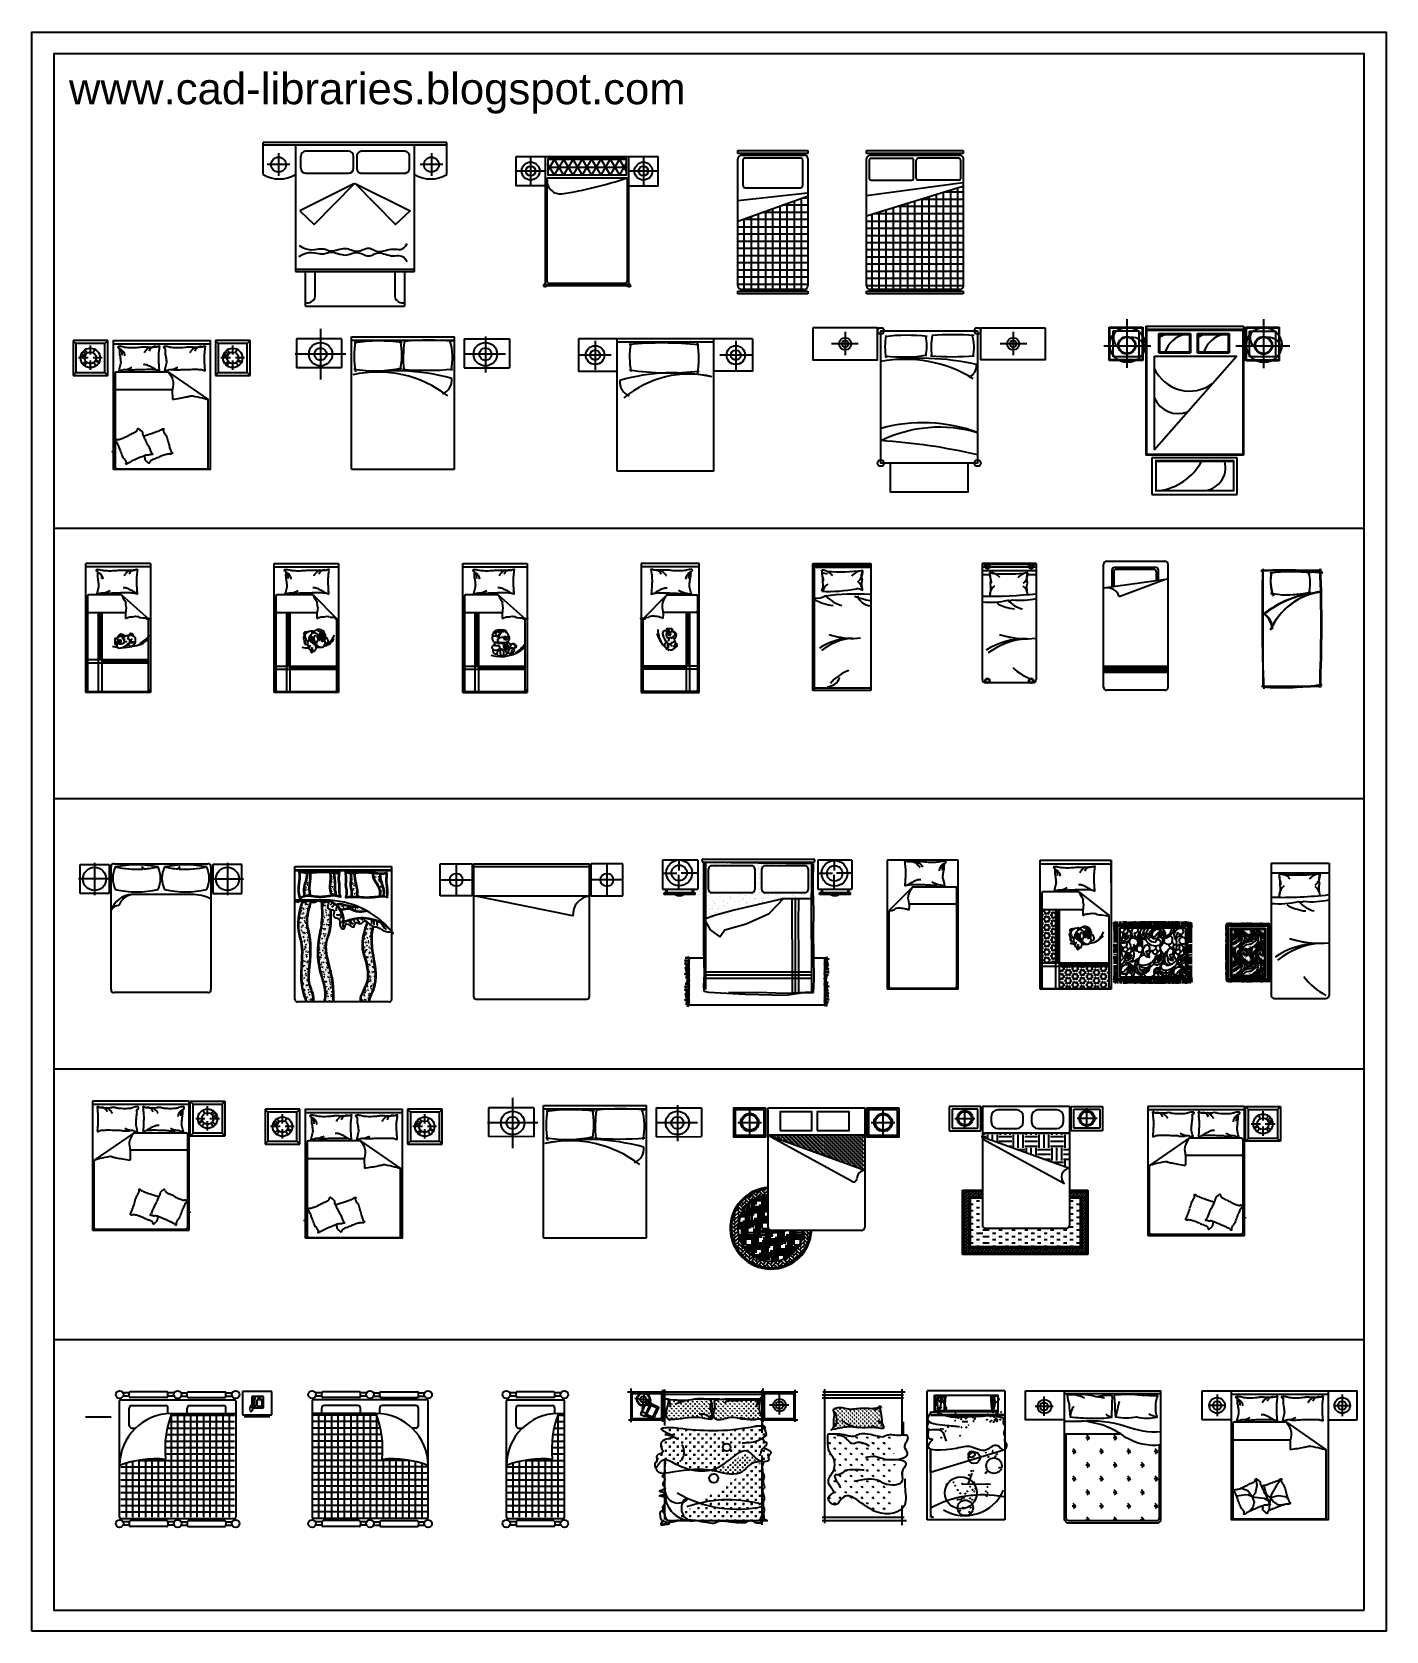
# Model space of a CAD drawing. Header units: inches. Extents: x 10.6 to 53.1, y 14.5 to 39.3.
# Drawn here: x 10.61 to 31.61, y 14.51 to 39.3 of the extents above; entities that cross this region are included whole.
import ezdxf

# ---------------------------------------------------------------- set-up
doc = ezdxf.new("R2010")
doc.units = ezdxf.units.IN
doc.header["$MEASUREMENT"] = 0
for name, color, linetype in [('02', 2, 'Continuous'), ('1', 1, 'Continuous'), ('4', 4, 'Continuous'), ('8', 8, 'Continuous'), ('kadrbm', 4, 'Continuous')]:
    doc.layers.add(name, color=color, linetype=linetype)
doc.styles.add('bmmm', font='swissel.ttf')
pattern_1 = [(315, (31.856974, 18.6067803), (0.00194454365, 0.00194454365), [])]
pattern_2 = [(45, (23.2252715, 41.0982335), (-0.0019250982, 0.0019250982), [])]

# ---------------------------------------------------------------- blocks, each defined once
blk = doc.blocks.new('kadrbm')
at = {"layer": 'kadrbm', "color": 4}
blk.add_lwpolyline([(0, 0), (0, 24.797), (21, 24.797), (21, 0), (0, 0)], close=True, dxfattribs=at)
blk.add_lwpolyline([(20.663, 0.326), (20.663, 24.46), (0.337, 24.46), (0.337, 0.326), (20.663, 0.326)], dxfattribs=at)
at = {"layer": 'kadrbm', "color": 211, "true_color": 0xf674fb, "style": 'bmmm'}
blk.add_text('www.cad-libraries.blogspot.com', height=0.48513, dxfattribs=at).set_placement((0.573, 23.677))

msp = doc.modelspace()

# ---------------------------------------------------------------- hatches: boundary and pattern name
at = {"layer": '8'}
h = msp.add_hatch(dxfattribs=at)
h.set_pattern_fill('ANSI31', color=256, scale=0.005, style=0)
h.set_pattern_definition([(135, (12.63472, 31.752121), (0.01122532, 0.01122532), [])])
h.paths.add_polyline_path([(11.643, 29.571), (11.699, 29.571), (11.699, 30.302), (11.643, 30.302)])
h.paths.add_polyline_path([(11.699, 29.522), (12.421, 29.522), (12.421, 29.571), (11.699, 29.571)])
h = msp.add_hatch(dxfattribs=at)
h.set_pattern_fill('ANSI31', color=256, scale=0.005, style=0)
h.set_pattern_definition([(135, (15.604021, 31.752125), (0.01122532, 0.01122532), [])])
h.paths.add_polyline_path([(14.619, 29.471), (14.619, 30.302), (14.563, 30.302), (14.563, 29.471)])
h.paths.add_polyline_path([(14.619, 29.471), (14.619, 29.422), (15.341, 29.422), (15.341, 29.471)])
h = msp.add_hatch(dxfattribs=at)
h.set_pattern_fill('ANSI31', color=256, scale=0.005, style=0)
h.set_pattern_definition([(135, (18.477741, 31.752125), (0.01122532, 0.01122532), [])])
h.paths.add_polyline_path([(17.486, 29.471), (17.542, 29.471), (17.542, 30.302), (17.486, 30.302)])
h.paths.add_polyline_path([(17.542, 29.471), (17.542, 29.422), (18.264, 29.422), (18.264, 29.471)])
h = msp.add_hatch(dxfattribs=at)
h.set_pattern_fill('ANSI31', color=256, scale=0.005, angle=270, style=0)
h.set_pattern_definition([(45, (19.826647, 31.752125), (-0.01122532, 0.01122532), [])])
h.paths.add_polyline_path([(20.818, 29.471), (20.762, 29.471), (20.762, 30.302), (20.818, 30.302)])
h.paths.add_polyline_path([(20.762, 29.471), (20.762, 29.422), (20.09, 29.422), (20.09, 29.471)])
h = msp.add_hatch(dxfattribs=at)
h.set_pattern_fill('ANSI31', color=256, scale=0.06, angle=22.8083, style=0)
h.set_pattern_definition([(67.808265, (23.631173, 50.305421), (-0.006944438, 0.0028328041), [])])
h.paths.add_polyline_path([(15.103, 29.972), (15.109, 29.956), (15.11, 29.933), (15.118, 29.932), (15.137, 29.93), (15.15, 29.926), (15.154, 29.942), (15.146, 29.96), (15.133, 29.996), (15.121, 30.005), (15.098, 30.007), (15.084, 29.995), (15.094, 29.986)])
h.paths.add_polyline_path([(14.984, 29.916, -0.19505), (14.932, 29.946, 0.242355), (14.912, 29.867, 0.070869), (15.017, 29.788), (15.024, 29.794), (15.028, 29.801), (15.019, 29.821), (15.007, 29.845), (14.993, 29.862), (14.985, 29.884)])
h = msp.add_hatch(dxfattribs=at)
h.set_pattern_fill('ANSI31', color=256, scale=0.022, angle=270, style=0)
h.set_pattern_definition(pattern_1)
h.paths.add_polyline_path([(20.545, 30.034), (20.545, 30.039), (20.543, 30.044), (20.539, 30.047), (20.536, 30.049), (20.527, 30.049, 0.479357)])
h = msp.add_hatch(dxfattribs=at)
h.set_pattern_fill('ANSI31', color=256, scale=0.02178, style=0)
h.set_pattern_definition(pattern_2)
h.paths.add_polyline_path([(11.912, 29.9), (11.907, 29.899), (11.903, 29.898), (11.899, 29.894), (11.898, 29.89), (11.897, 29.882, 0.479357)])
h = msp.add_hatch(dxfattribs=at)
h.set_pattern_fill('ANSI31', color=256, scale=0.02178, style=0)
h.set_pattern_definition(pattern_2)
h.paths.add_polyline_path([(11.983, 29.84), (11.988, 29.84), (11.993, 29.842), (11.996, 29.845), (11.996, 29.85), (11.994, 29.855), (11.993, 29.86), (11.994, 29.862), (11.996, 29.865), (11.994, 29.868), (11.992, 29.869), (11.989, 29.869), (11.985, 29.87), (11.98, 29.873), (11.978, 29.874), (11.972, 29.87), (11.97, 29.869), (11.966, 29.87), (11.963, 29.87), (11.96, 29.868), (11.961, 29.865), (11.964, 29.863), (11.963, 29.858), (11.96, 29.849), (11.96, 29.844), (11.963, 29.844), (11.965, 29.843), (11.967, 29.841), (11.969, 29.841), (11.973, 29.84), (11.976, 29.837), (11.977, 29.836), (11.979, 29.838)])
h = msp.add_hatch(dxfattribs=at)
h.set_pattern_fill('ANSI31', color=256, scale=0.03, angle=22.8083, style=0)
h.set_pattern_definition([(67.808265, (23.6311732, 50.3054213), (-0.00347221906, 0.00141640207), [])])
h.paths.add_polyline_path([(14.889, 29.997), (14.888, 29.997), (14.872, 29.998), (14.854, 29.994), (14.841, 29.99), (14.832, 29.982), (14.832, 29.969), (14.836, 29.961), (14.842, 29.953), (14.846, 29.949, -0.129501)])
h = msp.add_hatch(dxfattribs=at)
h.set_pattern_fill('ANSI31', color=256, scale=0.014175, angle=22.8083, style=0)
h.set_pattern_definition([(67.808265, (23.7143598, 49.2501873), (-0.0016406235, 0.00066924998), [])])
h.paths.add_polyline_path([(15.057, 29.898), (15.056, 29.903), (15.054, 29.906), (15.049, 29.903), (15.047, 29.9), (15.045, 29.892), (15.047, 29.889), (15.051, 29.891), (15.055, 29.893)])
h.paths.add_polyline_path([(15.09, 29.922), (15.09, 29.926), (15.089, 29.931), (15.086, 29.932), (15.085, 29.932), (15.082, 29.929), (15.079, 29.926), (15.078, 29.921), (15.08, 29.918), (15.085, 29.918)])
h = msp.add_hatch(dxfattribs=at)
h.set_pattern_fill('ANSI31', color=256, scale=0.035437, angle=22.8083, style=0)
h.set_pattern_definition([(67.808265, (23.71436, 49.2501873), (-0.0041015588, 0.0016731249), [])])
h.paths.add_polyline_path([(15.117, 29.899), (15.104, 29.892), (15.101, 29.889), (15.098, 29.884), (15.097, 29.88), (15.098, 29.871), (15.103, 29.861), (15.112, 29.852), (15.121, 29.854), (15.132, 29.862), (15.14, 29.864), (15.146, 29.868), (15.155, 29.879), (15.158, 29.888), (15.155, 29.899), (15.147, 29.907), (15.138, 29.909), (15.131, 29.908), (15.12, 29.904)])
h = msp.add_hatch(dxfattribs=at)
h.set_pattern_fill('ANSI31', color=256, scale=0.0042, style=0)
h.set_pattern_definition([(135, (2.9843853, 46.5322497), (0.00064315781, 0.00064315781), [])])
h.paths.add_polyline_path([(17.956, 29.929), (17.955, 29.923), (17.956, 29.917), (17.96, 29.918), (17.962, 29.921), (17.961, 29.927), (17.96, 29.928)])
edge = h.paths.add_edge_path()
edge.add_line((17.931, 29.928), (17.929, 29.924))
edge.add_line((17.929, 29.924), (17.931, 29.918))
edge.add_line((17.931, 29.918), (17.933, 29.915))
edge.add_line((17.933, 29.915), (17.937, 29.918))
edge.add_line((17.937, 29.918), (17.937, 29.924))
edge.add_line((17.937, 29.924), (17.935, 29.927))
edge.add_line((17.935, 29.927), (17.931, 29.928))
h = msp.add_hatch(dxfattribs=at)
h.set_pattern_fill('ANSI31', color=256, scale=0.022, angle=270, style=0)
h.set_pattern_definition(pattern_1)
h.paths.add_polyline_path([(20.485, 29.963), (20.485, 29.957), (20.487, 29.952), (20.491, 29.949), (20.495, 29.949), (20.501, 29.952), (20.505, 29.953), (20.507, 29.951), (20.51, 29.95), (20.513, 29.951), (20.514, 29.954), (20.514, 29.957), (20.515, 29.961), (20.519, 29.966), (20.519, 29.967), (20.516, 29.973), (20.515, 29.976), (20.515, 29.98), (20.516, 29.983), (20.513, 29.986), (20.51, 29.985), (20.508, 29.982), (20.503, 29.983), (20.494, 29.986), (20.49, 29.985), (20.489, 29.983), (20.488, 29.98), (20.486, 29.978), (20.486, 29.976), (20.485, 29.973), (20.482, 29.97), (20.481, 29.968), (20.483, 29.967)])
h = msp.add_hatch(dxfattribs=at)
h.set_pattern_fill('STARS', color=256, scale=0.01, angle=30, style=0)
h.set_pattern_definition([(150, (27.482545, 27.147305), (0.0274963, 0.047625), [0.03175, -0.03175]), (90, (27.482545, 27.147305), (0.0549926, 7e-18), [0.03175, -0.03175]), (30, (27.482545, 27.179055), (0.0274963, -0.047625), [0.03175, -0.03175])])
h.paths.add_polyline_path([(26.273, 24.867), (26.491, 24.867), (26.491, 25.697), (26.293, 25.697, -0.414214), (26.273, 25.717)])
h.paths.add_polyline_path([(26.547, 24.818), (26.547, 24.471), (27.299, 24.471, 0.414214), (27.319, 24.491), (27.319, 24.818)])
h = msp.add_hatch(dxfattribs=at)
h.set_pattern_fill('ANSI31', color=256, scale=0.005, style=0)
h.set_pattern_definition([(135, (27.482545, 27.147305), (0.01122532, 0.01122532), [])])
h.paths.add_polyline_path([(26.491, 24.867), (26.547, 24.867), (26.547, 25.697), (26.491, 25.697)])
h.paths.add_polyline_path([(26.547, 24.867), (26.547, 24.818), (27.319, 24.818), (27.319, 24.867)])
h = msp.add_hatch(dxfattribs=at)
h.set_pattern_fill('ANSI31', color=256, scale=0.03, angle=22.8083, style=0)
h.set_pattern_definition([(67.808265, (35.5096972, 45.700601), (-0.00347221906, 0.00141640207), [])])
h.paths.add_polyline_path([(26.767, 25.392), (26.766, 25.392), (26.75, 25.393), (26.732, 25.39), (26.719, 25.385), (26.71, 25.377), (26.71, 25.365), (26.715, 25.356), (26.721, 25.348), (26.724, 25.344, -0.129501)])
h = msp.add_hatch(dxfattribs=at)
h.set_pattern_fill('ANSI31', color=256, scale=0.06, angle=22.8083, style=0)
h.set_pattern_definition([(67.808265, (35.509697, 45.700601), (-0.006944438, 0.0028328041), [])])
h.paths.add_polyline_path([(26.982, 25.367), (26.987, 25.351), (26.989, 25.328), (26.996, 25.327), (27.015, 25.325), (27.029, 25.321), (27.033, 25.337), (27.024, 25.355), (27.011, 25.391), (26.999, 25.4), (26.976, 25.402), (26.963, 25.39), (26.973, 25.382)])
h.paths.add_polyline_path([(26.862, 25.311, -0.19505), (26.81, 25.341, 0.242355), (26.791, 25.262, 0.070869), (26.896, 25.183), (26.902, 25.189), (26.906, 25.196), (26.898, 25.216), (26.885, 25.24), (26.871, 25.257), (26.864, 25.279)])
h = msp.add_hatch(dxfattribs=at)
h.set_pattern_fill('ANSI31', color=256, scale=0.014175, angle=22.8083, style=0)
h.set_pattern_definition([(67.808265, (35.5928839, 44.6453672), (-0.0016406235, 0.00066924998), [])])
h.paths.add_polyline_path([(26.935, 25.293), (26.935, 25.298), (26.933, 25.301), (26.928, 25.299), (26.925, 25.295), (26.924, 25.287), (26.926, 25.284), (26.93, 25.286), (26.934, 25.289)])
h.paths.add_polyline_path([(26.968, 25.317), (26.969, 25.322), (26.967, 25.326), (26.965, 25.327), (26.963, 25.327), (26.961, 25.325), (26.958, 25.322), (26.957, 25.316), (26.959, 25.313), (26.963, 25.313)])
h = msp.add_hatch(dxfattribs=at)
h.set_pattern_fill('ANSI31', color=256, scale=0.035437, angle=22.8083, style=0)
h.set_pattern_definition([(67.808265, (35.592884, 44.645367), (-0.0041015588, 0.0016731249), [])])
h.paths.add_polyline_path([(26.996, 25.294), (26.983, 25.288), (26.979, 25.284), (26.977, 25.279), (26.975, 25.275), (26.976, 25.266), (26.981, 25.256), (26.991, 25.247), (26.999, 25.249), (27.01, 25.257), (27.018, 25.259), (27.025, 25.263), (27.033, 25.274), (27.037, 25.283), (27.034, 25.294), (27.025, 25.302), (27.016, 25.304), (27.009, 25.303), (26.999, 25.3)])
h = msp.add_hatch(dxfattribs=at)
h.set_pattern_fill('AR-HBONE', color=256, scale=0.01, angle=360, style=0)
h.set_pattern_definition([(45, (61.43607, 30.996453), (2e-17, 0.056568542), [0.12, -0.04]), (135, (61.464353, 31.024737), (2e-17, 0.056568542), [0.12, -0.04])])
h.paths.add_polyline_path([(22.029, 21.264), (22.029, 21.365, 2.208056), (22.685, 20.718), (22.585, 20.718, -2.171208)])
h = msp.add_hatch(dxfattribs=at)
h.set_pattern_fill('HOUND', color=256, scale=0.5, angle=360, style=0)
h.set_pattern_definition([(360, (61.436068, 30.996453), (0.125, 0.03125), [0.5, -0.25]), (90, (61.436068, 30.996453), (-0.03125, -0.125), [0.5, -0.25])])
h.paths.add_polyline_path([(22.029, 21.264, 2.171208), (22.585, 20.718), (22.079, 20.718, -0.414214), (22.029, 20.768)])
h = msp.add_hatch(dxfattribs=at)
h.set_pattern_fill('GRASS', color=256, scale=0.002, angle=360, style=0)
h.set_pattern_definition([(90, (35.623473, 4.157286), (0.035921, 0.035921), [0.009525, -0.062317]), (135, (35.623473, 4.157286), (0.03592102, 0.03592102), [0.009525, -0.041275]), (45, (35.623473, 4.157286), (0.03592102, -0.03592102), [0.009525, -0.041275])])
edge = h.paths.add_edge_path()
edge.add_arc((20.882, 17.94), 0.291, 329.8531, 345.0955)
edge.add_spline(control_points=[(21.163, 17.865), (21.159, 17.88), (21.135, 17.947), (21.132, 17.994), (21.149, 18.044), (21.151, 18.05)], knot_values=[756.899163, 756.899163, 756.899163, 756.899163, 792.913994, 915.49568, 933.588305, 933.588305, 933.588305, 933.588305], degree=3, periodic=0)
edge.add_arc((20.882, 17.94), 0.291, 382.2612, 390.598)
edge.add_spline(control_points=[(21.132, 18.088), (21.121, 18.093), (20.945, 18.13), (20.78, 18.058), (20.571, 18.091), (20.497, 18.091), (20.485, 18.091)], knot_values=[985.798519, 985.798519, 985.798519, 985.798519, 1019.827464, 1408.393852, 1591.895728, 1628.913482, 1628.913482, 1628.913482, 1628.913482], degree=3, periodic=0)
edge.add_spline(control_points=[(20.485, 18.091), (20.477, 18.044), (20.462, 17.96), (20.428, 17.838), (20.472, 17.807), (20.483, 17.794), (20.483, 17.794)], knot_values=[13.726107, 13.726107, 13.726107, 13.726107, 164.415546, 279.575037, 325.112501, 325.243349, 325.243349, 325.243349, 325.243349], degree=3, periodic=0)
edge.add_spline(control_points=[(20.483, 17.794), (20.516, 17.793), (20.69, 17.79), (20.916, 17.858), (21.088, 17.792), (21.133, 17.794)], knot_values=[5.171601, 5.171601, 5.171601, 5.171601, 102.861928, 530.373873, 658.09675, 658.09675, 658.09675, 658.09675], degree=3, periodic=0)
h = msp.add_hatch(dxfattribs=at)
h.set_pattern_fill('GRASS', color=256, scale=0.002, angle=360, style=0)
h.set_pattern_definition([(90, (35.45093, 4.157286), (0.035921, 0.035921), [0.009525, -0.062317]), (135, (35.45093, 4.157286), (0.03592102, 0.03592102), [0.009525, -0.041275]), (45, (35.45093, 4.157286), (0.03592102, -0.03592102), [0.009525, -0.041275])])
edge = h.paths.add_edge_path()
edge.add_spline(control_points=[(21.916, 17.794), (21.818, 17.786), (21.659, 17.773), (21.432, 17.848), (21.272, 17.749), (21.172, 17.826), (21.195, 17.918), (21.218, 17.995), (21.182, 18.08), (21.341, 18.125), (21.467, 18.068), (21.632, 18.088), (21.741, 18.098), (21.831, 18.09), (21.884, 18.09), (21.899, 18.091)], knot_values=[0, 0, 0, 0, 292.165466, 473.33038, 702.429644, 731.52174, 827.936476, 937.617927, 988.756108, 1055.222351, 1321.047473, 1429.074206, 1540.80865, 1652.921975, 1698.6344, 1698.6344, 1698.6344, 1698.6344], degree=3, periodic=0)
edge.add_spline(control_points=[(21.899, 18.091), (21.887, 18.036), (21.871, 17.942), (21.906, 17.869), (21.961, 17.739), (21.929, 17.791), (21.916, 17.794)], knot_values=[40.009508, 40.009508, 40.009508, 40.009508, 193.119101, 315.074621, 378.265014, 417.389527, 417.389527, 417.389527, 417.389527], degree=3, periodic=0)
h = msp.add_hatch(dxfattribs=at)
h.set_pattern_fill('GRASS', color=256, scale=0.045, angle=90, style=0)
h.set_pattern_definition([(360, (62.918032, 28.64152), (0.031819805, -0.031819805), [0.0084375, -0.05520211]), (45, (62.91803, 28.64152), (0.031819805, -0.031819805), [0.0084375, -0.0365625]), (315, (62.91803, 28.64152), (-0.031819805, -0.031819805), [0.0084375, -0.0365625])])
edge = h.paths.add_edge_path()
edge.add_spline(control_points=[(23.762, 17.98), (23.729, 17.971), (23.648, 17.951), (23.527, 17.969), (23.405, 17.958), (23.261, 17.936), (23.151, 17.997), (23.033, 17.947), (23.073, 17.857), (23.035, 17.77), (23.058, 17.642), (22.975, 17.616), (23.251, 17.688), (23.373, 17.655), (23.583, 17.66), (23.69, 17.663)], knot_values=[0, 0, 0, 0, 100.396588, 249.092963, 360.827407, 468.85414, 675.682281, 729.694931, 767.560472, 926.397412, 1041.327408, 1052.146766, 1157.82263, 1442.495115, 1734.660581, 1734.660581, 1734.660581, 1734.660581], degree=3, periodic=0)
edge.add_spline(control_points=[(23.69, 17.663), (23.734, 17.655), (23.851, 17.625), (23.793, 17.725), (23.792, 17.828), (23.774, 17.923), (23.762, 17.98)], knot_values=[27.925466, 27.925466, 27.925466, 27.925466, 162.574557, 198.393533, 315.534965, 486.2252, 486.2252, 486.2252, 486.2252], degree=3, periodic=0)
h = msp.add_hatch(dxfattribs=at)
h.set_pattern_fill('CROSS', color=256, scale=0.01, angle=360, style=0)
h.set_pattern_definition([(180, (35.37953, 4.157286), (-0.0635, 0.0635), [0.03175, -0.09525]), (90, (35.36366, 4.14141), (0.0635, 0.0635), [0.03175, -0.09525])])
edge = h.paths.add_edge_path()
edge.add_spline(control_points=[(21.957, 17.136), (21.962, 17.136), (22.001, 17.135), (22.061, 17.15), (22.019, 17.219), (22.105, 17.273), (22.029, 17.317), (21.935, 17.351), (22.007, 17.377), (22.018, 17.435), (21.958, 17.44), (21.94, 17.514), (22.024, 17.539), (21.998, 17.592), (21.981, 17.626), (21.972, 17.641), (21.935, 17.698), (21.614, 17.636), (21.23, 17.591), (20.743, 17.634), (20.518, 17.662), (20.263, 17.649), (20.742, 17.487), (20.366, 17.496), (20.363, 17.369), (20.382, 17.324), (20.418, 17.255), (20.254, 17.255), (20.325, 17.137), (20.263, 17.111), (20.271, 17.062), (20.281, 17.049)], knot_values=[2496.483278, 2496.483278, 2496.483278, 2496.483278, 2509.681012, 2587.62759, 2620.236081, 2708.66964, 2759.335428, 2844.930456, 2884.494885, 2932.60043, 2967.99299, 3033.210047, 3083.875834, 3172.295926, 3172.295926, 3172.295926, 3222.951699, 3365.649252, 4002.03878, 4533.27562, 4697.931661, 4806.10428, 5035.170499, 5241.359281, 5305.264991, 5372.42735, 5397.80797, 5511.677405, 5607.396384, 5627.668973, 5694.185143, 5694.185143, 5694.185143, 5694.185143], degree=3, periodic=0)
edge.add_spline(control_points=[(21.957, 17.136), (21.957, 17.137), (21.957, 17.138), (21.957, 17.138)], knot_values=[0, 0, 0, 0, 1.750098, 1.750098, 1.750098, 1.750098], degree=3, periodic=0)
edge.add_spline(control_points=[(20.477, 16.179), (20.685, 16.234), (20.819, 16.242), (21.022, 16.195), (21.1, 16.19), (21.182, 16.158), (21.274, 16.217), (21.395, 16.202), (21.505, 16.182), (21.604, 16.189), (21.666, 16.176), (21.722, 16.217), (21.785, 16.218), (21.838, 16.178), (21.9, 16.169), (21.938, 16.2), (21.961, 16.228), (21.981, 16.211), (22.011, 16.236), (21.96, 16.237), (21.964, 16.293), (21.956, 16.343), (21.977, 16.396), (21.951, 16.432), (21.955, 16.468), (21.948, 16.509), (21.971, 16.543), (21.968, 16.588), (21.953, 16.633), (21.946, 16.672), (21.94, 16.706), (21.999, 16.726), (21.929, 16.815), (21.972, 16.878), (21.963, 16.934), (21.937, 16.968), (21.95, 17.013), (21.927, 17.051), (21.954, 17.09), (21.956, 17.12), (21.957, 17.136)], knot_values=[1.750098, 1.750098, 1.750098, 1.750098, 495.076008, 570.009064, 611.692463, 732.168746, 810.821763, 916.695439, 1083.429139, 1147.874026, 1216.922007, 1258.088882, 1350.152855, 1376.989156, 1460.356052, 1506.376971, 1529.387412, 1548.366246, 1571.376725, 1596.163409, 1639.806996, 1704.208748, 1764.187205, 1784.762373, 1830.993328, 1867.794338, 1907.101072, 1943.902019, 2000.804644, 2047.718132, 2066.118606, 2095.585763, 2188.618896, 2277.105491, 2305.087457, 2354.636854, 2396.037999, 2433.973041, 2473.279775, 2523.190355, 2523.190355, 2523.190355, 2523.190355], degree=3, periodic=0)
edge.add_spline(control_points=[(21.957, 17.136), (21.834, 17.145), (21.7, 17.442), (21.405, 17.102), (21.195, 17.016), (21.118, 17)], knot_values=[675.812648, 675.812648, 675.812648, 675.812648, 976.525572, 1385.951223, 1621.13045, 1621.13045, 1621.13045, 1621.13045], degree=3, periodic=0)
edge.add_spline(control_points=[(21.118, 17), (21.109, 17.001), (21.016, 17.013), (20.926, 17.013), (20.841, 17.007)], knot_values=[876.848682, 876.848682, 876.848682, 876.848682, 903.817038, 1167.174112, 1167.174112, 1167.174112, 1167.174112], degree=3, periodic=0)
edge.add_spline(control_points=[(20.841, 17.007), (20.739, 17.03), (20.585, 17.094), (20.379, 17.218), (20.303, 17.022), (20.281, 17.049)], knot_values=[1898.987544, 1898.987544, 1898.987544, 1898.987544, 2199.651587, 2351.905176, 2496.483278, 2496.483278, 2496.483278, 2496.483278], degree=3, periodic=0)
h.paths.add_polyline_path([(21.327, 17.355, 1), (21.447, 17.355, 1)], flags=16)
h = msp.add_hatch(dxfattribs=at)
h.set_pattern_fill('GRASS', color=256, scale=0.12, angle=360, style=0)
h.set_pattern_definition([(90, (62.94487, 28.69691), (0.08485281, 0.08485281), [0.0225, -0.14720563]), (135, (62.94487, 28.69691), (0.0848528, 0.0848528), [0.0225, -0.0975]), (45, (62.94487, 28.69691), (0.0848528, -0.0848528), [0.0225, -0.0975])])
edge = h.paths.add_edge_path()
edge.add_spline(control_points=[(23.95, 16.859), (23.954, 16.894), (23.913, 16.982), (24.057, 17.112), (23.921, 17.147), (23.84, 17.168)], knot_values=[0, 0, 0, 0, 113.87356, 235.369472, 414.129473, 414.129473, 414.129473, 414.129473], degree=3, periodic=0)
edge.add_spline(control_points=[(23.84, 17.168), (23.907, 17.169), (24.051, 17.247), (23.913, 17.371), (23.991, 17.443), (24.008, 17.573), (23.911, 17.538), (23.856, 17.546), (23.806, 17.505), (23.715, 17.537), (23.597, 17.56), (23.472, 17.588), (23.351, 17.504), (23.174, 17.58), (23.029, 17.552), (22.943, 17.535)], knot_values=[0, 0, 0, 0, 180.635541, 298.011589, 371.061064, 469.754241, 563.462933, 588.12293, 636.692225, 735.824181, 847.091984, 1014.853544, 1085.46067, 1264.105135, 1524.896335, 1524.896335, 1524.896335, 1524.896335], degree=3, periodic=0)
edge.add_line((22.943, 17.535), (22.943, 17.411))
edge.add_spline(control_points=[(22.943, 17.411), (22.951, 17.39), (22.974, 17.32), (22.988, 17.206), (23.003, 17.074), (22.991, 16.957), (22.972, 16.842), (23.076, 16.716), (22.942, 16.639), (22.942, 16.565), (22.943, 16.559)], knot_values=[1553.386477, 1553.386477, 1553.386477, 1553.386477, 1622.900111, 1772.797334, 1896.403862, 2020.01039, 2128.437311, 2234.6109, 2422.661741, 2438.69088, 2438.69088, 2438.69088, 2438.69088], degree=3, periodic=0)
edge.add_spline(control_points=[(22.943, 16.559), (22.946, 16.518), (23.021, 16.397), (23.293, 16.769), (23.579, 16.239), (24.017, 16.438), (23.945, 16.688), (23.949, 16.822), (23.95, 16.859)], knot_values=[7.362495, 7.362495, 7.362495, 7.362495, 119.910478, 316.837116, 901.767986, 1148.199079, 1440.761057, 1553.386477, 1553.386477, 1553.386477, 1553.386477], degree=3, periodic=0)

# ---------------------------------------------------------------- linework, layer by layer
at = {"layer": '02'}
for p, q in [((14.199, 37.092), (14.199, 37.588)), ((17.046, 37.588), (14.199, 37.588)), ((17.046, 37.549), (14.199, 37.549)), ((14.699, 37.549), (14.699, 35.588)), ((15.524, 37.454), (14.857, 37.454)), ((16.546, 35.588), (16.546, 37.549)), ((17.046, 37.092), (17.046, 37.588)), ((21.562, 37.463), (22.645, 37.463)), ((21.562, 37.421), (21.562, 37.463)), ((22.645, 37.463), (22.645, 37.421)), ((23.557, 37.463), (25.057, 37.463)), ((23.557, 37.421), (23.557, 37.463)), ((25.057, 37.463), (25.057, 37.421)), ((14.613, 37.247), (14.261, 37.247)), ((14.437, 37.423), (14.437, 37.071)), ((14.78, 37.377), (14.78, 37.191)), ((15.601, 37.191), (15.601, 37.377)), ((16.984, 37.247), (16.632, 37.247)), ((16.808, 37.423), (16.808, 37.071)), ((18.347, 37.385, -0.27), (18.347, 36.909, -0.27)), ((18.572, 37.374), (18.572, 35.395)), ((19.872, 35.395), (19.872, 37.374)), ((20.096, 37.385, -0.27), (20.096, 36.909, -0.27)), ((22.645, 37.421), (21.562, 37.421)), ((21.562, 35.366), (21.562, 37.338)), ((21.618, 37.393), (22.59, 37.393)), ((21.645, 36.914), (21.645, 37.324)), ((21.673, 37.352), (22.534, 37.352)), ((22.562, 37.324), (22.562, 36.914)), ((22.645, 37.338), (22.645, 35.366)), ((25.057, 37.421), (23.557, 37.421)), ((23.557, 35.366), (23.557, 37.338)), ((23.599, 37.317), (23.599, 37.032)), ((23.613, 37.393), (25.002, 37.393)), ((23.627, 37.345), (24.259, 37.345)), ((24.286, 37.032), (24.286, 37.317)), ((24.328, 37.032), (24.328, 37.317)), ((24.988, 37.345), (24.356, 37.345)), ((25.016, 37.317), (25.016, 37.032)), ((25.057, 37.338), (25.057, 35.366)), ((15.615, 36.952), (14.766, 36.53)), ((14.857, 37.114), (15.524, 37.114)), ((14.99, 36.32), (15.615, 36.952)), ((18.585, 37.147, -0.27), (18.109, 37.147, -0.27)), ((18.602, 37.041), (19.842, 37.041)), ((18.602, 35.434), (18.602, 37.041)), ((19.842, 37.041), (19.842, 35.434)), ((20.335, 37.147, -0.27), (19.858, 37.147, -0.27)), ((25.05, 36.963), (23.557, 36.761)), ((23.627, 37.004), (24.259, 37.004)), ((24.988, 37.004), (24.356, 37.004)), ((22.638, 36.803), (21.562, 36.685)), ((22.638, 36.754), (21.562, 36.366)), ((21.673, 36.886), (22.534, 36.886)), ((22.548, 35.31), (22.548, 36.722)), ((22.645, 36.727), (22.561, 36.727)), ((25.05, 36.907), (23.557, 36.449)), ((25.057, 36.706), (24.394, 36.706)), ((24.418, 35.31), (24.418, 36.713)), ((24.53, 35.31), (24.53, 36.747)), ((24.641, 35.31), (24.641, 36.781)), ((24.752, 35.31), (24.752, 36.816)), ((25.057, 36.817), (24.756, 36.817)), ((24.863, 35.31), (24.863, 36.85)), ((24.974, 35.31), (24.974, 36.879)), ((14.766, 36.53), (14.99, 36.32)), ((21.881, 35.31), (21.881, 36.481)), ((22.645, 36.504), (21.946, 36.504)), ((21.993, 35.31), (21.993, 36.521)), ((22.104, 35.31), (22.104, 36.561)), ((22.215, 35.31), (22.215, 36.601)), ((22.645, 36.616), (22.254, 36.616)), ((22.326, 35.31), (22.326, 36.642)), ((22.437, 35.31), (22.437, 36.682)), ((23.641, 35.31), (23.641, 36.474)), ((25.057, 36.484), (23.67, 36.484)), ((23.752, 35.31), (23.752, 36.509)), ((23.863, 35.31), (23.863, 36.543)), ((23.974, 35.31), (23.974, 36.577)), ((25.057, 36.595), (24.032, 36.595)), ((24.085, 35.31), (24.085, 36.611)), ((24.196, 35.31), (24.196, 36.645)), ((24.307, 35.31), (24.307, 36.679)), ((21.562, 36.282), (22.645, 36.282)), ((22.645, 36.393), (21.639, 36.393)), ((21.659, 35.31), (21.659, 36.401)), ((21.77, 35.31), (21.77, 36.441)), ((23.557, 36.372), (25.057, 36.372)), ((23.557, 36.261), (25.057, 36.261)), ((21.562, 36.171), (22.645, 36.171)), ((21.562, 36.06), (22.645, 36.06)), ((23.557, 36.15), (25.057, 36.15)), ((23.557, 36.039), (25.057, 36.039)), ((21.562, 35.949), (22.645, 35.949)), ((21.562, 35.838), (22.645, 35.838)), ((21.562, 35.727), (22.645, 35.727)), ((23.557, 35.928), (25.057, 35.928)), ((23.557, 35.817), (25.057, 35.817)), ((14.699, 35.626), (16.546, 35.626)), ((14.699, 35.588), (16.546, 35.588)), ((14.853, 35.052), (14.853, 35.588)), ((15.007, 35.189), (15.007, 35.588)), ((16.238, 35.588), (16.238, 35.189)), ((16.392, 35.588), (16.392, 35.052)), ((21.562, 35.616), (22.645, 35.616)), ((21.562, 35.504), (22.645, 35.504)), ((23.557, 35.706), (25.057, 35.706)), ((23.557, 35.595), (25.057, 35.595)), ((23.557, 35.484), (25.057, 35.484)), ((18.593, 35.371), (19.85, 35.371)), ((18.594, 35.376), (19.85, 35.376)), ((19.812, 35.404), (18.632, 35.404)), ((21.562, 35.393), (22.645, 35.393)), ((21.562, 35.282), (22.645, 35.282)), ((21.562, 35.241), (21.562, 35.282)), ((22.645, 35.241), (21.562, 35.241)), ((22.59, 35.31), (21.618, 35.31)), ((22.645, 35.282), (22.645, 35.241)), ((23.557, 35.372), (25.057, 35.372)), ((23.557, 35.282), (25.057, 35.282)), ((23.557, 35.241), (23.557, 35.282)), ((25.057, 35.241), (23.557, 35.241)), ((25.002, 35.31), (23.613, 35.31)), ((25.057, 35.282), (25.057, 35.241)), ((14.853, 35.052), (16.392, 35.052)), ((27.319, 34.208), (27.319, 34.728)), ((27.319, 34.728), (27.839, 34.728)), ((27.329, 34.218), (27.329, 34.718)), ((27.329, 34.718), (27.829, 34.718)), ((27.829, 34.718), (27.829, 34.218)), ((27.839, 34.728), (27.839, 34.208)), ((27.89, 34.743), (29.4, 34.743)), ((27.89, 34.743), (27.89, 32.743)), ((27.9, 34.743), (27.9, 32.743)), ((29.4, 34.743), (29.4, 32.743)), ((29.438, 34.726), (29.958, 34.726)), ((29.438, 34.206), (29.438, 34.726)), ((29.958, 34.726), (29.958, 34.206)), ((14.715, 34.543), (14.716, 34.094)), ((15.415, 34.543), (14.715, 34.543)), ((15.415, 34.543), (15.415, 34.093)), ((15.566, 32.525), (15.566, 34.575)), ((15.566, 34.575), (17.166, 34.575)), ((15.566, 34.525), (17.166, 34.525)), ((17.166, 32.525), (17.166, 34.575)), ((17.318, 34.543), (18.018, 34.543)), ((17.318, 34.543), (17.318, 34.093)), ((18.018, 34.543), (18.017, 34.094)), ((21.788, 34.543), (19.088, 34.543)), ((19.688, 32.493), (19.688, 34.543)), ((21.188, 34.493), (19.688, 34.493)), ((21.188, 32.493), (21.188, 34.543)), ((27.379, 34.268), (27.379, 34.668)), ((27.379, 34.668), (27.779, 34.668)), ((27.779, 34.668), (27.779, 34.268)), ((27.89, 34.693), (29.4, 34.693)), ((27.89, 34.678), (29.4, 34.678)), ((28.091, 34.328), (28.091, 34.628)), ((28.091, 34.628), (28.581, 34.628)), ((28.106, 34.343), (28.106, 34.613)), ((28.106, 34.613), (28.566, 34.613)), ((28.566, 34.613), (28.566, 34.343)), ((28.581, 34.628), (28.581, 34.328)), ((28.69, 34.328), (28.69, 34.628)), ((28.69, 34.628), (29.18, 34.628)), ((28.705, 34.343), (28.705, 34.613)), ((28.705, 34.613), (29.165, 34.613)), ((29.165, 34.613), (29.165, 34.343)), ((29.18, 34.628), (29.18, 34.328)), ((29.39, 34.693), (29.39, 32.743)), ((29.448, 34.716), (29.948, 34.716)), ((29.448, 34.216), (29.448, 34.716)), ((29.498, 34.266), (29.498, 34.666)), ((29.498, 34.666), (29.898, 34.666)), ((29.898, 34.666), (29.898, 34.266)), ((29.948, 34.716), (29.948, 34.216)), ((27.779, 34.268), (27.379, 34.268)), ((28.091, 34.328), (28.581, 34.328)), ((28.106, 34.343), (28.566, 34.343)), ((28.69, 34.328), (29.18, 34.328)), ((28.705, 34.343), (29.165, 34.343)), ((29.898, 34.266), (29.498, 34.266)), ((15.415, 34.093), (14.716, 34.094)), ((17.318, 34.093), (18.017, 34.094)), ((27.839, 34.208), (27.319, 34.208)), ((27.829, 34.218), (27.329, 34.218)), ((29.958, 34.206), (29.438, 34.206)), ((29.948, 34.216), (29.448, 34.216)), ((11.86, 32.785), (11.86, 32.802)), ((29.4, 32.753), (27.89, 32.753)), ((29.4, 32.743), (27.89, 32.743)), ((15.566, 32.525), (17.166, 32.525)), ((21.188, 32.493), (19.688, 32.493)), ((27.982, 32.702), (27.982, 32.131)), ((29.303, 32.702), (27.982, 32.702)), ((29.253, 32.652), (28.032, 32.652)), ((29.253, 32.642), (28.032, 32.642)), ((28.042, 32.652), (28.042, 32.181)), ((29.254, 32.185), (29.254, 32.656)), ((29.303, 32.131), (29.303, 32.702)), ((27.982, 32.131), (29.303, 32.131)), ((28.032, 32.191), (29.253, 32.191)), ((14.369, 31.011), (15.369, 31.011)), ((17.293, 31.011), (18.293, 31.011)), ((20.962, 31.011), (20.062, 31.011)), ((22.723, 31.063), (23.623, 31.063)), ((22.75, 29.093), (22.75, 31.063)), ((22.759, 31.028), (23.623, 31.028)), ((23.623, 31.063), (23.623, 29.093)), ((26.188, 31.063), (25.352, 31.063)), ((26.188, 31.045), (25.352, 31.045)), ((26.188, 31.004), (25.352, 31.004)), ((27.233, 29.145), (27.233, 31.045)), ((27.283, 31.095), (28.183, 31.095)), ((28.043, 30.999), (27.4, 30.999)), ((28.233, 29.145), (28.233, 31.045)), ((26.188, 30.949), (25.352, 30.949)), ((28.233, 30.82), (27.233, 30.679)), ((27.36, 30.959), (27.36, 30.697)), ((27.39, 30.929), (27.39, 30.701)), ((28.013, 30.969), (27.43, 30.969)), ((27.476, 30.549), (28.175, 30.811)), ((28.053, 30.794), (28.053, 30.929)), ((28.083, 30.798), (28.083, 30.959)), ((29.708, 30.955), (30.608, 30.955)), ((29.708, 29.155), (29.708, 30.955)), ((11.476, 30.555), (11.476, 29.096)), ((12.002, 30.575), (11.496, 30.575)), ((12.002, 30.575), (12.421, 30.205)), ((14.395, 30.555), (14.395, 29.096)), ((14.972, 30.575), (14.415, 30.575)), ((14.972, 30.575), (15.341, 30.205)), ((17.319, 30.555), (17.319, 29.096)), ((17.845, 30.575), (17.339, 30.575)), ((17.845, 30.575), (18.264, 30.205)), ((20.459, 30.575), (20.09, 30.205)), ((20.459, 30.575), (20.916, 30.575)), ((20.936, 30.555), (20.936, 29.096)), ((11.496, 30.302), (12.064, 30.302)), ((14.415, 30.302), (15.034, 30.302)), ((17.339, 30.302), (17.907, 30.302)), ((20.916, 30.302), (20.397, 30.302)), ((12.421, 29.096), (12.421, 30.205)), ((15.341, 29.096), (15.341, 30.205)), ((18.264, 29.096), (18.264, 30.205)), ((20.09, 29.096), (20.09, 30.205)), ((11.476, 29.571), (12.421, 29.571)), ((11.476, 29.522), (12.421, 29.522)), ((14.395, 29.471), (15.341, 29.471)), ((14.395, 29.422), (15.341, 29.422)), ((17.319, 29.471), (18.264, 29.471)), ((17.319, 29.422), (18.264, 29.422)), ((20.936, 29.471), (20.09, 29.471)), ((20.936, 29.422), (20.09, 29.422)), ((27.233, 29.468), (28.233, 29.468)), ((27.233, 29.438), (28.233, 29.438)), ((27.233, 29.408), (28.233, 29.408)), ((27.233, 29.378), (28.233, 29.378)), ((11.496, 29.076), (12.401, 29.076)), ((14.415, 29.076), (15.321, 29.076)), ((17.339, 29.076), (18.244, 29.076)), ((20.916, 29.076), (20.11, 29.076)), ((23.623, 29.093), (22.723, 29.093)), ((23.623, 29.128), (22.75, 29.128)), ((28.183, 29.095), (27.283, 29.095)), ((30.608, 29.155), (29.708, 29.155)), ((11.359, 25.945), (11.359, 26.395)), ((11.359, 26.395), (11.809, 26.395)), ((11.584, 26.42), (11.584, 25.92)), ((11.809, 26.395), (11.809, 25.945)), ((11.839, 24.456), (11.839, 26.356)), ((11.889, 26.406), (13.339, 26.406)), ((12.332, 26.322), (12.322, 26.361)), ((12.322, 26.361), (12.348, 26.324)), ((12.906, 26.361), (12.879, 26.324)), ((12.896, 26.322), (12.906, 26.361)), ((13.389, 26.356), (13.389, 24.456)), ((13.419, 26.395), (13.419, 25.945)), ((13.869, 26.395), (13.419, 26.395)), ((13.644, 26.42), (13.644, 25.92)), ((13.869, 25.945), (13.869, 26.395)), ((14.691, 24.301), (14.691, 26.361)), ((14.691, 26.361), (16.191, 26.361)), ((14.691, 26.311), (16.191, 26.311)), ((14.691, 26.301), (16.191, 26.301)), ((16.191, 26.361), (16.191, 25.358)), ((16.942, 26.406), (17.442, 26.406)), ((16.942, 25.906), (16.942, 26.406)), ((17.192, 26.388), (17.192, 25.925)), ((17.442, 26.406), (17.442, 25.906)), ((17.46, 26.406), (17.46, 24.346)), ((17.46, 26.406), (19.26, 26.406)), ((19.26, 26.356), (17.46, 26.356)), ((19.26, 24.346), (19.26, 26.406)), ((19.279, 26.406), (19.279, 25.906)), ((19.779, 26.406), (19.279, 26.406)), ((19.529, 26.388), (19.529, 25.925)), ((19.779, 25.906), (19.779, 26.406)), ((20.391, 26.46), (20.391, 26.01)), ((20.941, 26.46), (20.391, 26.46)), ((20.644, 26.478), (20.644, 26.298)), ((20.941, 26.46), (20.941, 26.01)), ((21.028, 26.429), (22.731, 26.409)), ((21.028, 26.425), (21.03, 25.068)), ((21.029, 26.478), (22.729, 26.478)), ((21.029, 26.428), (22.729, 26.428)), ((21.058, 26.426), (21.059, 24.453)), ((21.06, 26.361), (21.06, 26.361)), ((21.061, 26.3), (21.061, 26.3)), ((21.069, 26.363), (21.069, 26.363)), ((21.078, 26.318), (21.078, 26.318)), ((21.082, 26.384), (21.082, 26.384)), ((21.084, 26.292), (21.084, 26.292)), ((21.096, 26.371), (21.096, 26.371)), ((21.099, 26.345), (21.099, 26.345)), ((21.104, 26.004), (21.104, 26.324)), ((21.774, 26.374), (21.154, 26.374)), ((21.17, 26.418), (21.17, 26.418)), ((21.194, 26.404), (21.194, 26.404)), ((21.207, 26.425), (21.207, 26.425)), ((21.218, 26.409), (21.218, 26.409)), ((21.219, 26.417), (21.219, 26.417)), ((21.223, 26.391), (21.223, 26.391)), ((21.351, 26.396), (21.351, 26.396)), ((21.396, 26.408), (21.396, 26.408)), ((21.396, 26.404), (21.396, 26.404)), ((21.404, 26.414), (21.404, 26.414)), ((21.445, 26.374), (21.445, 26.374)), ((21.48, 26.4), (21.48, 26.4)), ((21.484, 26.374), (21.484, 26.374)), ((21.525, 26.409), (21.525, 26.409)), ((21.541, 26.377), (21.541, 26.377)), ((21.583, 26.39), (21.583, 26.39)), ((21.587, 26.416), (21.587, 26.416)), ((21.607, 26.421), (21.607, 26.421)), ((21.611, 26.395), (21.611, 26.395)), ((21.638, 26.38), (21.638, 26.38)), ((21.695, 26.409), (21.695, 26.409)), ((21.734, 26.383), (21.734, 26.383)), ((21.739, 26.4), (21.739, 26.4)), ((21.765, 26.411), (21.765, 26.411)), ((21.772, 26.374), (21.772, 26.374)), ((21.824, 26.324), (21.824, 26.004)), ((21.83, 26.387), (21.83, 26.387)), ((21.834, 26.315), (21.834, 26.315)), ((21.863, 26.32), (21.863, 26.32)), ((21.872, 26.378), (21.872, 26.378)), ((21.875, 26.352), (21.875, 26.352)), ((21.877, 26.326), (21.877, 26.326)), ((21.88, 26.311), (21.88, 26.311)), ((21.897, 26.414), (21.897, 26.414)), ((21.903, 26.363), (21.903, 26.363)), ((21.911, 26.373), (21.911, 26.373)), ((21.927, 26.39), (21.927, 26.39)), ((21.931, 26.004), (21.931, 26.324)), ((21.932, 26.375), (21.932, 26.375)), ((21.959, 26.417), (21.959, 26.417)), ((22.601, 26.374), (21.981, 26.374)), ((21.998, 26.398), (21.998, 26.398)), ((22.023, 26.393), (22.023, 26.393)), ((22.071, 26.375), (22.071, 26.375)), ((22.084, 26.396), (22.084, 26.396)), ((22.095, 26.375), (22.095, 26.375)), ((22.119, 26.396), (22.119, 26.396)), ((22.127, 26.404), (22.127, 26.404)), ((22.196, 26.415), (22.196, 26.415)), ((22.216, 26.399), (22.216, 26.399)), ((22.256, 26.408), (22.256, 26.408)), ((22.26, 26.382), (22.26, 26.382)), ((22.273, 26.38), (22.273, 26.38)), ((22.281, 26.379), (22.281, 26.379)), ((22.312, 26.402), (22.312, 26.402)), ((22.336, 26.385), (22.336, 26.385)), ((22.386, 26.402), (22.386, 26.402)), ((22.408, 26.405), (22.408, 26.405)), ((22.464, 26.381), (22.464, 26.381)), ((22.505, 26.409), (22.505, 26.409)), ((22.515, 26.407), (22.515, 26.407)), ((22.517, 26.478), (22.517, 26.478)), ((22.572, 26.381), (22.572, 26.381)), ((22.585, 26.402), (22.585, 26.402)), ((22.642, 26.377), (22.642, 26.377)), ((22.647, 26.386), (22.647, 26.386)), ((22.647, 26.351), (22.647, 26.351)), ((22.649, 26.345), (22.649, 26.345)), ((22.65, 26.386), (22.65, 26.386)), ((22.651, 26.36), (22.651, 26.36)), ((22.651, 26.324), (22.651, 26.004)), ((22.656, 26.319), (22.656, 26.319)), ((22.684, 26.306), (22.684, 26.306)), ((22.694, 26.291), (22.694, 26.291)), ((22.703, 25.468), (22.707, 26.424)), ((22.73, 26.136), (22.734, 26.409)), ((22.8, 26.46), (22.8, 26.01)), ((23.327, 26.46), (22.8, 26.46)), ((23.054, 26.46), (23.054, 26.298)), ((23.327, 26.46), (23.327, 26.01)), ((23.876, 26.459), (23.876, 24.459)), ((24.976, 26.459), (23.876, 26.459)), ((24.976, 24.459), (24.976, 26.459)), ((26.248, 26.406), (27.348, 26.406)), ((29.83, 26.414), (30.73, 26.414)), ((30.73, 26.414), (30.73, 24.364)), ((30.73, 26.414), (30.73, 26.414)), ((11.834, 26.17), (11.334, 26.17)), ((11.839, 26.093), (11.809, 26.093)), ((13.419, 26.093), (13.389, 26.093)), ((13.394, 26.17), (13.894, 26.17)), ((14.85, 26.081), (14.85, 26.081)), ((14.854, 26.041), (14.854, 26.041)), ((14.862, 26.037), (14.869, 26.04)), ((14.866, 26.066), (14.866, 26.066)), ((14.866, 26.054), (14.866, 26.054)), ((14.867, 26.087), (14.867, 26.087)), ((14.867, 26.034), (14.869, 26.04)), ((14.868, 26.121), (14.868, 26.121)), ((14.869, 26.153), (14.874, 26.159)), ((14.869, 26.154), (14.869, 26.154)), ((14.869, 26.153), (14.875, 26.153)), ((14.873, 26.092), (14.873, 26.092)), ((14.875, 26.153), (14.874, 26.159)), ((14.874, 26.059), (14.874, 26.059)), ((14.881, 26.176), (14.881, 26.176)), ((14.883, 26.078), (14.888, 26.084)), ((14.883, 26.078), (14.889, 26.078)), ((14.887, 26.11), (14.894, 26.112)), ((14.887, 26.11), (14.892, 26.106)), ((14.889, 26.078), (14.888, 26.084)), ((14.891, 26.069), (14.891, 26.069)), ((14.892, 26.106), (14.894, 26.112)), ((14.892, 26.105), (14.892, 26.105)), ((14.893, 26.143), (14.893, 26.143)), ((14.896, 26.25), (14.896, 26.25)), ((14.9, 26.233), (14.9, 26.233)), ((14.907, 26.039), (14.907, 26.039)), ((14.908, 26.215), (14.908, 26.215)), ((14.908, 26.091), (14.908, 26.091)), ((14.911, 26.182), (14.918, 26.185)), ((14.911, 26.182), (14.916, 26.179)), ((14.912, 26.151), (14.912, 26.151)), ((14.913, 26.194), (14.913, 26.194)), ((14.914, 26.129), (14.914, 26.129)), ((14.916, 26.179), (14.918, 26.185)), ((14.918, 26.145), (14.918, 26.145)), ((15.239, 26.055), (15.241, 26.056)), ((15.239, 26.05), (15.241, 26.056)), ((15.242, 26.047), (15.247, 26.053)), ((15.242, 26.047), (15.248, 26.046)), ((15.243, 26.079), (15.243, 26.079)), ((15.244, 26.115), (15.244, 26.115)), ((15.247, 26.076), (15.247, 26.076)), ((15.248, 26.046), (15.247, 26.053)), ((15.248, 26.26), (15.248, 26.26)), ((15.253, 26.231), (15.253, 26.231)), ((15.253, 26.162), (15.261, 26.17)), ((15.253, 26.162), (15.262, 26.16)), ((15.254, 26.045), (15.254, 26.045)), ((15.258, 26.151), (15.258, 26.151)), ((15.258, 26.126), (15.265, 26.128)), ((15.258, 26.126), (15.263, 26.122)), ((15.26, 26.225), (15.26, 26.225)), ((15.262, 26.16), (15.261, 26.17)), ((15.262, 26.211), (15.262, 26.211)), ((15.262, 26.084), (15.262, 26.084)), ((15.263, 26.122), (15.265, 26.128)), ((15.266, 26.048), (15.274, 26.056)), ((15.266, 26.048), (15.275, 26.046)), ((15.267, 26.127), (15.267, 26.127)), ((15.269, 26.119), (15.269, 26.119)), ((15.27, 26.155), (15.27, 26.155)), ((15.274, 26.218), (15.274, 26.218)), ((15.275, 26.046), (15.274, 26.056)), ((15.274, 26.044), (15.274, 26.044)), ((15.275, 26.077), (15.275, 26.077)), ((15.277, 26.111), (15.277, 26.111)), ((15.278, 26.144), (15.278, 26.144)), ((15.279, 26.177), (15.279, 26.177)), ((15.28, 26.21), (15.28, 26.21)), ((15.28, 26.084), (15.28, 26.084)), ((15.282, 26.256), (15.282, 26.256)), ((15.282, 26.244), (15.282, 26.244)), ((15.282, 26.198), (15.289, 26.201)), ((15.282, 26.198), (15.287, 26.195)), ((15.282, 26.129), (15.282, 26.129)), ((15.286, 26.191), (15.291, 26.197)), ((15.286, 26.191), (15.292, 26.19)), ((15.286, 26.178), (15.286, 26.178)), ((15.287, 26.195), (15.289, 26.201)), ((15.288, 26.114), (15.288, 26.114)), ((15.292, 26.19), (15.291, 26.197)), ((15.295, 26.158), (15.295, 26.158)), ((15.296, 26.194), (15.296, 26.194)), ((15.3, 26.116), (15.304, 26.121)), ((15.3, 26.116), (15.304, 26.115)), ((15.3, 26.074), (15.3, 26.074)), ((15.561, 26.243), (15.564, 26.247)), ((15.561, 26.241), (15.565, 26.241)), ((15.562, 26.228), (15.567, 26.234)), ((15.562, 26.226), (15.569, 26.224)), ((15.565, 26.241), (15.564, 26.247)), ((15.569, 26.224), (15.567, 26.234)), ((15.567, 26.063), (15.567, 26.063)), ((15.568, 26.05), (15.568, 26.05)), ((15.569, 26.086), (15.569, 26.086)), ((15.57, 26.182), (15.577, 26.185)), ((15.57, 26.182), (15.575, 26.179)), ((15.573, 26.218), (15.573, 26.218)), ((15.573, 26.179), (15.573, 26.179)), ((15.573, 26.166), (15.578, 26.172)), ((15.573, 26.166), (15.579, 26.165)), ((15.573, 26.112), (15.581, 26.12)), ((15.573, 26.112), (15.582, 26.11)), ((15.573, 26.053), (15.573, 26.053)), ((15.574, 26.231), (15.574, 26.231)), ((15.575, 26.179), (15.577, 26.185)), ((15.579, 26.165), (15.578, 26.172)), ((15.582, 26.11), (15.581, 26.12)), ((15.581, 26.053), (15.581, 26.053)), ((15.582, 26.086), (15.582, 26.086)), ((15.583, 26.119), (15.583, 26.119)), ((15.584, 26.152), (15.584, 26.152)), ((15.585, 26.196), (15.585, 26.196)), ((15.585, 26.186), (15.585, 26.186)), ((15.587, 26.219), (15.587, 26.219)), ((15.587, 26.113), (15.587, 26.113)), ((15.587, 26.091), (15.591, 26.096)), ((15.587, 26.091), (15.593, 26.09)), ((15.588, 26.252), (15.588, 26.252)), ((15.593, 26.09), (15.591, 26.096)), ((15.594, 26.255), (15.601, 26.257)), ((15.594, 26.255), (15.599, 26.251)), ((15.594, 26.204), (15.594, 26.204)), ((15.594, 26.09), (15.594, 26.09)), ((15.596, 26.126), (15.596, 26.126)), ((15.599, 26.251), (15.601, 26.257)), ((15.605, 26.069), (15.612, 26.072)), ((15.605, 26.069), (15.61, 26.066)), ((15.606, 26.055), (15.606, 26.055)), ((15.607, 26.165), (15.607, 26.165)), ((15.608, 26.211), (15.608, 26.211)), ((15.608, 26.1), (15.608, 26.1)), ((15.608, 26.085), (15.608, 26.085)), ((15.61, 26.066), (15.612, 26.072)), ((15.612, 26.144), (15.612, 26.144)), ((15.621, 26.129), (15.621, 26.129)), ((15.621, 26.06), (15.621, 26.06)), ((15.632, 26.063), (15.632, 26.063)), ((15.913, 26.255), (15.913, 26.255)), ((15.917, 26.21), (15.922, 26.215)), ((15.917, 26.21), (15.923, 26.209)), ((15.923, 26.209), (15.922, 26.215)), ((15.923, 26.24), (15.923, 26.24)), ((15.925, 26.241), (15.925, 26.241)), ((15.937, 26.207), (15.937, 26.207)), ((15.941, 26.198), (15.948, 26.201)), ((15.941, 26.198), (15.946, 26.195)), ((15.941, 26.167), (15.941, 26.167)), ((15.942, 26.201), (15.942, 26.201)), ((15.944, 26.234), (15.944, 26.234)), ((15.946, 26.195), (15.948, 26.201)), ((15.947, 26.202), (15.947, 26.202)), ((15.948, 26.136), (15.948, 26.136)), ((15.957, 26.145), (15.957, 26.145)), ((15.962, 26.205), (15.962, 26.205)), ((15.963, 26.246), (15.963, 26.246)), ((15.966, 26.253), (15.966, 26.253)), ((15.968, 26.188), (15.968, 26.188)), ((15.973, 26.139), (15.973, 26.139)), ((15.974, 26.176), (15.974, 26.176)), ((15.977, 26.086), (15.984, 26.088)), ((15.977, 26.086), (15.982, 26.082)), ((15.98, 26.149), (15.98, 26.149)), ((15.981, 26.123), (15.981, 26.123)), ((15.982, 26.25), (15.982, 26.25)), ((15.982, 26.082), (15.984, 26.088)), ((15.982, 26.084), (15.982, 26.084)), ((15.984, 26.105), (15.984, 26.105)), ((15.987, 26.16), (15.994, 26.168)), ((15.987, 26.16), (15.995, 26.158)), ((15.989, 26.203), (15.994, 26.209)), ((15.989, 26.203), (15.995, 26.203)), ((15.989, 26.075), (15.989, 26.075)), ((15.991, 26.108), (15.991, 26.108)), ((15.992, 26.142), (15.992, 26.142)), ((15.993, 26.175), (15.993, 26.175)), ((15.995, 26.203), (15.994, 26.209)), ((15.994, 26.208), (15.994, 26.208)), ((15.995, 26.158), (15.994, 26.168)), ((15.995, 26.242), (15.995, 26.242)), ((15.999, 26.179), (15.999, 26.179)), ((16, 26.215), (16, 26.215)), ((16, 26.2), (16, 26.2)), ((16, 26.046), (16.008, 26.054)), ((16, 26.046), (16.009, 26.044)), ((16.001, 26.158), (16.008, 26.161)), ((16.001, 26.158), (16.006, 26.155)), ((16.003, 26.128), (16.008, 26.134)), ((16.003, 26.128), (16.009, 26.128)), ((16.006, 26.155), (16.008, 26.161)), ((16.009, 26.128), (16.008, 26.134)), ((16.009, 26.044), (16.008, 26.054)), ((16.01, 26.144), (16.01, 26.144)), ((16.014, 26.095), (16.014, 26.095)), ((16.016, 26.155), (16.016, 26.155)), ((16.017, 26.053), (16.022, 26.059)), ((16.017, 26.053), (16.023, 26.053)), ((16.02, 26.088), (16.02, 26.088)), ((16.02, 26.038), (16.02, 26.038)), ((16.021, 26.074), (16.021, 26.074)), ((16.023, 26.052), (16.022, 26.059)), ((16.035, 26.082), (16.035, 26.082)), ((16.036, 26.045), (16.043, 26.048)), ((16.036, 26.045), (16.041, 26.042)), ((16.04, 26.049), (16.04, 26.049)), ((16.041, 26.042), (16.043, 26.048)), ((16.048, 26.042), (16.048, 26.042)), ((16.96, 26.156), (17.424, 26.156)), ((19.76, 26.156), (19.297, 26.156)), ((20.391, 26.26), (20.616, 26.26)), ((20.644, 26.01), (20.644, 26.234)), ((20.941, 26.26), (20.68, 26.26)), ((21.061, 26.23), (21.061, 26.23)), ((21.061, 26.103), (21.061, 26.103)), ((21.063, 26.1), (21.063, 26.1)), ((21.069, 26.208), (21.069, 26.208)), ((21.069, 26.052), (21.069, 26.052)), ((21.07, 26.247), (21.07, 26.247)), ((21.074, 26.053), (21.074, 26.053)), ((21.078, 26.256), (21.078, 26.256)), ((21.082, 26.229), (21.082, 26.229)), ((21.083, 26.073), (21.083, 26.073)), ((21.831, 26.128), (21.831, 26.128)), ((21.832, 26.256), (21.832, 26.256)), ((21.834, 26.159), (21.834, 26.159)), ((21.834, 26.125), (21.834, 26.125)), ((21.835, 26.223), (21.835, 26.223)), ((21.853, 26.111), (21.853, 26.111)), ((21.861, 26.12), (21.861, 26.12)), ((21.881, 26.191), (21.881, 26.191)), ((21.883, 26.06), (21.883, 26.06)), ((21.889, 26.244), (21.889, 26.244)), ((21.893, 26.218), (21.893, 26.218)), ((21.897, 26.259), (21.897, 26.259)), ((21.898, 26.177), (21.898, 26.177)), ((21.898, 26.103), (21.898, 26.103)), ((21.907, 26.17), (21.907, 26.17)), ((21.907, 26.109), (21.907, 26.109)), ((21.911, 26.083), (21.911, 26.083)), ((21.916, 26.042), (21.916, 26.042)), ((21.923, 26.266), (21.923, 26.266)), ((21.928, 26.259), (21.928, 26.259)), ((21.928, 26.131), (21.928, 26.131)), ((22.652, 26.216), (22.652, 26.216)), ((22.654, 26.086), (22.654, 26.086)), ((22.665, 26.251), (22.665, 26.251)), ((22.669, 26.225), (22.669, 26.225)), ((22.674, 26.184), (22.674, 26.184)), ((22.683, 26.116), (22.683, 26.116)), ((22.686, 26.227), (22.686, 26.227)), ((22.686, 26.09), (22.686, 26.09)), ((22.692, 26.05), (22.692, 26.05)), ((22.694, 26.236), (22.694, 26.236)), ((22.697, 26.265), (22.697, 26.265)), ((22.698, 26.156), (22.698, 26.156)), ((22.698, 26.11), (22.698, 26.11)), ((22.699, 26.284), (22.699, 26.284)), ((22.73, 25.978), (22.73, 26.136)), ((22.8, 26.26), (23.026, 26.26)), ((23.054, 26.01), (23.054, 26.234)), ((23.327, 26.26), (23.09, 26.26)), ((24.274, 26.048), (23.905, 25.678)), ((24.274, 26.048), (24.976, 26.048)), ((29.83, 26.264), (30.73, 26.264)), ((11.809, 25.945), (11.359, 25.945)), ((11.839, 25.981), (11.809, 25.981)), ((13.084, 25.927), (12.163, 25.927)), ((13.419, 25.981), (13.389, 25.981)), ((13.419, 25.945), (13.869, 25.945)), ((15.164, 25.842), (14.691, 25.842)), ((15.205, 25.832), (14.691, 25.832)), ((14.763, 25.858), (14.763, 25.858)), ((14.808, 25.806), (14.808, 25.806)), ((14.815, 25.796), (14.815, 25.796)), ((14.833, 25.809), (14.833, 25.809)), ((14.838, 25.99), (14.838, 25.99)), ((14.838, 25.964), (14.845, 25.967)), ((14.838, 25.964), (14.843, 25.961)), ((14.839, 26.026), (14.839, 26.026)), ((14.84, 25.935), (14.844, 25.94)), ((14.841, 25.934), (14.845, 25.934)), ((14.843, 25.961), (14.845, 25.967)), ((14.845, 25.934), (14.844, 25.94)), ((14.85, 25.956), (14.85, 25.956)), ((14.852, 26), (14.86, 26.008)), ((14.852, 26), (14.861, 25.998)), ((14.854, 26.014), (14.854, 26.014)), ((14.861, 25.998), (14.86, 26.008)), ((14.861, 25.921), (14.861, 25.921)), ((14.862, 26.037), (14.867, 26.034)), ((14.862, 25.954), (14.862, 25.954)), ((14.863, 25.988), (14.863, 25.988)), ((14.864, 26.03), (14.864, 26.03)), ((14.865, 26.021), (14.865, 26.021)), ((14.867, 25.784), (14.872, 25.789)), ((14.868, 25.937), (14.868, 25.937)), ((14.87, 25.814), (14.87, 25.814)), ((14.873, 25.783), (14.872, 25.789)), ((14.873, 25.933), (14.873, 25.933)), ((14.873, 25.806), (14.873, 25.806)), ((14.875, 26.027), (14.875, 26.027)), ((14.876, 25.995), (14.876, 25.995)), ((14.887, 25.988), (14.887, 25.988)), ((14.889, 25.923), (14.889, 25.923)), ((14.897, 26.003), (14.902, 26.009)), ((14.897, 26.003), (14.903, 26.002)), ((14.898, 25.924), (14.905, 25.927)), ((14.898, 25.924), (14.903, 25.921)), ((14.902, 26.035), (14.902, 26.035)), ((14.903, 26.002), (14.902, 26.009)), ((14.903, 25.921), (14.905, 25.927)), ((14.903, 25.819), (14.903, 25.819)), ((14.908, 25.965), (14.908, 25.965)), ((14.908, 25.795), (14.908, 25.795)), ((14.909, 25.829), (14.909, 25.829)), ((14.911, 25.928), (14.916, 25.934)), ((14.911, 25.928), (14.917, 25.927)), ((14.912, 25.928), (14.912, 25.928)), ((14.913, 25.964), (14.913, 25.964)), ((14.913, 25.928), (14.913, 25.928)), ((14.917, 25.927), (14.916, 25.934)), ((14.931, 25.816), (14.931, 25.816)), ((15.162, 25.796), (15.162, 25.796)), ((15.17, 25.808), (15.17, 25.808)), ((15.249, 26.012), (15.249, 26.012)), ((15.256, 25.972), (15.261, 25.977)), ((15.256, 25.972), (15.262, 25.971)), ((15.258, 26.025), (15.258, 26.025)), ((15.262, 25.971), (15.261, 25.977)), ((15.261, 25.972), (15.261, 25.972)), ((15.261, 25.958), (15.261, 25.958)), ((15.263, 25.938), (15.263, 25.938)), ((15.265, 25.974), (15.265, 25.974)), ((15.269, 25.94), (15.276, 25.943)), ((15.269, 25.94), (15.274, 25.937)), ((15.271, 25.944), (15.271, 25.944)), ((15.272, 25.977), (15.272, 25.977)), ((15.273, 26.011), (15.273, 26.011)), ((15.274, 25.937), (15.276, 25.943)), ((15.279, 25.934), (15.287, 25.942)), ((15.279, 25.934), (15.288, 25.932)), ((15.281, 26.023), (15.281, 26.023)), ((15.282, 26.003), (15.282, 26.003)), ((15.288, 25.932), (15.287, 25.942)), ((15.29, 25.978), (15.29, 25.978)), ((15.291, 26.014), (15.291, 26.014)), ((15.293, 26.013), (15.3, 26.016)), ((15.293, 26.013), (15.298, 26.01)), ((15.298, 26.01), (15.3, 26.016)), ((15.301, 25.943), (15.301, 25.943)), ((15.302, 26.009), (15.302, 26.009)), ((15.576, 25.919), (15.576, 25.919)), ((15.577, 25.953), (15.577, 25.953)), ((15.578, 25.986), (15.578, 25.986)), ((15.579, 26.019), (15.579, 26.019)), ((15.58, 26.016), (15.58, 26.016)), ((15.581, 25.997), (15.588, 26)), ((15.581, 25.997), (15.586, 25.994)), ((15.581, 25.958), (15.581, 25.958)), ((15.586, 25.998), (15.594, 26.006)), ((15.586, 25.994), (15.588, 26)), ((15.586, 25.998), (15.595, 25.997)), ((15.589, 25.909), (15.589, 25.909)), ((15.59, 25.945), (15.59, 25.945)), ((15.595, 25.997), (15.594, 26.006)), ((15.6, 26.015), (15.605, 26.021)), ((15.6, 26.015), (15.606, 26.015)), ((15.601, 26.009), (15.601, 26.009)), ((15.606, 26.015), (15.605, 26.021)), ((15.607, 25.958), (15.607, 25.958)), ((15.611, 26.018), (15.611, 26.018)), ((15.614, 25.94), (15.619, 25.946)), ((15.614, 25.94), (15.62, 25.94)), ((15.615, 25.948), (15.615, 25.948)), ((15.615, 25.905), (15.615, 25.905)), ((15.617, 25.985), (15.617, 25.985)), ((15.62, 25.94), (15.619, 25.946)), ((15.622, 25.996), (15.622, 25.996)), ((15.626, 25.926), (15.626, 25.926)), ((15.627, 25.959), (15.627, 25.959)), ((15.627, 25.914), (15.627, 25.914)), ((15.629, 25.992), (15.629, 25.992)), ((15.63, 26.026), (15.63, 26.026)), ((15.631, 25.936), (15.631, 25.936)), ((15.635, 25.956), (15.635, 25.956)), ((15.641, 25.957), (15.648, 25.959)), ((15.641, 25.957), (15.646, 25.953)), ((15.642, 25.988), (15.642, 25.988)), ((15.643, 26.024), (15.643, 26.024)), ((15.646, 25.953), (15.648, 25.959)), ((16.015, 26.028), (16.015, 26.028)), ((16.018, 25.975), (16.019, 25.976)), ((16.018, 25.972), (16.019, 25.976)), ((16.019, 25.961), (16.019, 25.961)), ((16.019, 25.931), (16.022, 25.93)), ((16.02, 25.939), (16.021, 25.94)), ((16.022, 25.93), (16.021, 25.94)), ((16.028, 25.991), (16.028, 25.991)), ((16.031, 26.003), (16.031, 26.003)), ((16.031, 25.978), (16.036, 25.984)), ((16.031, 25.978), (16.037, 25.977)), ((16.035, 25.916), (16.035, 25.916)), ((16.037, 25.977), (16.036, 25.984)), ((16.036, 25.949), (16.036, 25.949)), ((16.037, 25.982), (16.037, 25.982)), ((16.038, 26.016), (16.038, 26.016)), ((16.039, 26.006), (16.039, 26.006)), ((16.042, 25.933), (16.042, 25.933)), ((16.047, 25.905), (16.05, 25.908)), ((16.049, 25.978), (16.049, 25.978)), ((16.05, 25.905), (16.05, 25.908)), ((16.062, 25.938), (16.062, 25.938)), ((17.442, 25.906), (16.942, 25.906)), ((17.46, 25.905), (19.26, 25.905)), ((19.001, 25.595), (17.47, 25.905)), ((19.279, 25.906), (19.779, 25.906)), ((20.391, 26.01), (20.941, 26.01)), ((20.896, 25.953), (20.416, 25.953)), ((20.416, 25.929), (20.416, 25.953)), ((20.896, 25.929), (20.416, 25.929)), ((20.446, 26.01), (20.446, 25.953)), ((20.458, 26.01), (20.458, 25.953)), ((20.854, 26.01), (20.854, 25.953)), ((20.866, 26.01), (20.866, 25.953)), ((20.896, 25.929), (20.896, 25.953)), ((21.062, 25.844), (21.062, 25.844)), ((21.066, 25.968), (21.066, 25.968)), ((21.067, 25.837), (21.067, 25.837)), ((21.069, 25.896), (21.069, 25.896)), ((21.07, 25.912), (21.07, 25.912)), ((21.072, 25.853), (21.072, 25.853)), ((21.083, 25.917), (21.083, 25.917)), ((21.084, 25.981), (21.084, 25.981)), ((21.112, 25.907), (21.112, 25.907)), ((21.118, 25.903), (21.118, 25.903)), ((21.146, 25.861), (21.146, 25.861)), ((21.774, 25.954), (21.154, 25.954)), ((21.158, 25.947), (21.158, 25.947)), ((21.164, 25.84), (21.164, 25.84)), ((21.182, 25.821), (21.182, 25.821)), ((21.195, 25.936), (21.195, 25.936)), ((21.202, 25.796), (21.202, 25.796)), ((21.208, 25.863), (21.208, 25.863)), ((21.208, 25.802), (21.208, 25.802)), ((21.21, 25.806), (21.21, 25.806)), ((21.256, 25.855), (21.256, 25.855)), ((21.272, 25.901), (21.272, 25.901)), ((21.295, 25.899), (21.295, 25.899)), ((21.304, 25.908), (21.304, 25.908)), ((21.32, 25.821), (21.32, 25.821)), ((21.334, 25.842), (21.334, 25.842)), ((21.345, 25.816), (21.345, 25.816)), ((21.393, 25.807), (21.393, 25.807)), ((21.397, 25.941), (21.397, 25.941)), ((21.425, 25.903), (21.425, 25.903)), ((21.432, 25.902), (21.432, 25.902)), ((21.433, 25.851), (21.433, 25.851)), ((21.442, 25.922), (21.442, 25.922)), ((21.442, 25.86), (21.442, 25.86)), ((21.445, 25.862), (21.445, 25.862)), ((21.459, 25.944), (21.459, 25.944)), ((21.459, 25.883), (21.459, 25.883)), ((21.487, 25.91), (21.487, 25.91)), ((22.239, 25.855), (21.503, 25.685)), ((21.522, 25.826), (21.522, 25.826)), ((21.527, 25.953), (21.527, 25.953)), ((21.571, 25.902), (21.571, 25.902)), ((21.571, 25.803), (21.571, 25.803)), ((21.579, 25.812), (21.579, 25.812)), ((21.584, 25.923), (21.584, 25.923)), ((21.586, 25.831), (21.586, 25.831)), ((21.593, 25.923), (21.593, 25.923)), ((21.625, 25.862), (21.625, 25.862)), ((21.64, 25.863), (21.64, 25.863)), ((21.645, 25.856), (21.645, 25.856)), ((21.647, 25.866), (21.647, 25.866)), ((21.665, 25.906), (21.665, 25.906)), ((21.673, 25.915), (21.673, 25.915)), ((21.69, 25.926), (21.69, 25.926)), ((21.695, 25.791), (21.695, 25.791)), ((21.696, 25.942), (21.696, 25.942)), ((21.7, 25.808), (21.7, 25.808)), ((21.709, 25.808), (21.709, 25.808)), ((21.717, 25.826), (21.717, 25.826)), ((21.742, 25.859), (21.742, 25.859)), ((21.763, 25.814), (21.763, 25.814)), ((21.773, 25.907), (21.773, 25.907)), ((21.786, 25.929), (21.786, 25.929)), ((21.791, 25.794), (21.791, 25.794)), ((21.803, 25.858), (21.803, 25.858)), ((21.808, 25.926), (21.808, 25.926)), ((21.811, 25.867), (21.811, 25.867)), ((21.821, 25.983), (21.821, 25.983)), ((21.821, 25.827), (21.821, 25.827)), ((21.832, 25.869), (21.832, 25.869)), ((21.834, 26.004), (21.834, 26.004)), ((21.835, 25.848), (21.835, 25.848)), ((21.836, 25.993), (21.836, 25.993)), ((21.836, 25.912), (21.836, 25.912)), ((21.838, 25.862), (21.838, 25.862)), ((21.857, 25.917), (21.857, 25.917)), ((21.883, 25.932), (21.883, 25.932)), ((21.887, 25.797), (21.887, 25.797)), ((21.888, 26.013), (21.888, 26.013)), ((21.897, 25.96), (21.897, 25.96)), ((21.898, 25.947), (21.898, 25.947)), ((21.898, 25.791), (21.898, 25.791)), ((21.905, 26.031), (21.905, 26.031)), ((21.905, 25.97), (21.905, 25.97)), ((21.925, 25.974), (21.925, 25.974)), ((21.928, 25.948), (21.928, 25.948)), ((21.934, 25.908), (21.934, 25.908)), ((21.934, 25.865), (21.934, 25.865)), ((21.941, 25.81), (21.941, 25.81)), ((21.943, 25.84), (21.943, 25.84)), ((21.946, 25.867), (21.946, 25.867)), ((21.946, 25.814), (21.946, 25.814)), ((21.949, 25.819), (21.949, 25.819)), ((21.96, 25.888), (21.96, 25.888)), ((21.979, 25.936), (21.979, 25.936)), ((22.601, 25.954), (21.981, 25.954)), ((21.984, 25.801), (21.984, 25.801)), ((21.995, 25.869), (21.995, 25.869)), ((22.025, 25.875), (22.025, 25.875)), ((22.031, 25.868), (22.031, 25.868)), ((22.034, 25.912), (22.034, 25.912)), ((22.043, 25.922), (22.043, 25.922)), ((22.075, 25.939), (22.075, 25.939)), ((22.084, 25.83), (22.084, 25.83)), ((22.127, 25.871), (22.127, 25.871)), ((22.164, 25.917), (22.164, 25.917)), ((22.172, 25.942), (22.172, 25.942)), ((22.172, 25.865), (22.172, 25.865)), ((22.181, 25.935), (22.181, 25.935)), ((22.181, 25.874), (22.181, 25.874)), ((22.181, 25.772), (22.265, 25.86)), ((22.184, 25.833), (22.184, 25.833)), ((22.218, 25.882), (22.218, 25.882)), ((22.223, 25.874), (22.223, 25.874)), ((22.226, 25.924), (22.226, 25.924)), ((22.729, 25.86), (22.242, 25.86)), ((22.316, 25.952), (22.316, 25.952)), ((22.321, 25.911), (22.321, 25.911)), ((22.327, 25.87), (22.327, 25.87)), ((22.364, 25.876), (22.364, 25.876)), ((22.399, 25.953), (22.399, 25.953)), ((22.403, 25.468), (22.405, 25.86)), ((22.404, 25.919), (22.404, 25.919)), ((22.412, 25.929), (22.412, 25.929)), ((22.434, 25.914), (22.434, 25.914)), ((22.448, 25.873), (22.448, 25.873)), ((22.453, 25.468), (22.455, 25.86)), ((22.454, 25.89), (22.454, 25.89)), ((22.457, 25.864), (22.457, 25.864)), ((22.461, 25.894), (22.461, 25.894)), ((22.503, 25.467), (22.505, 25.86)), ((22.542, 25.871), (22.542, 25.871)), ((22.547, 25.939), (22.547, 25.939)), ((22.55, 25.881), (22.55, 25.881)), ((22.573, 25.914), (22.573, 25.914)), ((22.586, 25.935), (22.586, 25.935)), ((22.596, 25.93), (22.596, 25.93)), ((22.65, 25.878), (22.65, 25.878)), ((22.685, 25.994), (22.685, 25.994)), ((22.69, 26.033), (22.69, 26.033)), ((22.698, 25.954), (22.698, 25.954)), ((22.701, 25.982), (22.701, 25.982)), ((22.703, 26.021), (22.703, 26.021)), ((22.704, 25.956), (22.704, 25.956)), ((22.709, 25.915), (22.709, 25.915)), ((22.735, 25.847), (22.73, 25.978)), ((22.738, 25.677), (22.735, 25.847)), ((22.8, 26.01), (23.327, 26.01)), ((23.306, 25.953), (22.826, 25.953)), ((22.826, 25.929), (22.826, 25.953)), ((23.306, 25.929), (22.826, 25.929)), ((22.856, 26.01), (22.856, 25.953)), ((22.868, 26.01), (22.868, 25.953)), ((23.264, 26.01), (23.264, 25.953)), ((23.276, 26.01), (23.276, 25.953)), ((23.306, 25.929), (23.306, 25.953)), ((24.951, 26.028), (24.951, 24.491)), ((26.273, 25.95), (26.273, 24.491)), ((26.85, 25.97), (26.293, 25.97)), ((26.85, 25.97), (27.319, 25.6)), ((14.765, 25.571), (14.77, 25.576)), ((14.765, 25.571), (14.771, 25.57)), ((14.771, 25.57), (14.77, 25.576)), ((14.771, 25.617), (14.771, 25.617)), ((14.775, 25.55), (14.775, 25.55)), ((14.776, 25.586), (14.776, 25.586)), ((14.776, 25.562), (14.783, 25.564)), ((14.776, 25.562), (14.781, 25.558)), ((14.781, 25.558), (14.783, 25.564)), ((14.783, 25.578), (14.783, 25.578)), ((14.785, 25.674), (14.793, 25.683)), ((14.785, 25.674), (14.794, 25.673)), ((14.789, 25.733), (14.789, 25.733)), ((14.79, 25.565), (14.79, 25.565)), ((14.791, 25.691), (14.791, 25.691)), ((14.792, 25.696), (14.792, 25.696)), ((14.794, 25.673), (14.793, 25.683)), ((14.794, 25.624), (14.794, 25.624)), ((14.795, 25.751), (14.795, 25.751)), ((14.797, 25.548), (14.797, 25.548)), ((14.798, 25.582), (14.798, 25.582)), ((14.799, 25.615), (14.799, 25.615)), ((14.799, 25.561), (14.806, 25.569)), ((14.799, 25.561), (14.808, 25.559)), ((14.8, 25.634), (14.807, 25.637)), ((14.8, 25.634), (14.805, 25.631)), ((14.801, 25.648), (14.801, 25.648)), ((14.801, 25.589), (14.801, 25.589)), ((14.802, 25.682), (14.802, 25.682)), ((14.802, 25.626), (14.802, 25.626)), ((14.803, 25.715), (14.803, 25.715)), ((14.803, 25.629), (14.803, 25.629)), ((14.804, 25.748), (14.804, 25.748)), ((14.805, 25.631), (14.807, 25.637)), ((14.806, 25.781), (14.806, 25.781)), ((14.806, 25.77), (14.806, 25.77)), ((14.808, 25.559), (14.807, 25.569)), ((14.808, 25.784), (14.808, 25.784)), ((14.809, 25.715), (14.814, 25.72)), ((14.809, 25.715), (14.815, 25.714)), ((14.81, 25.719), (14.81, 25.719)), ((14.812, 25.555), (14.812, 25.555)), ((14.815, 25.714), (14.814, 25.72)), ((14.814, 25.669), (14.814, 25.669)), ((14.814, 25.543), (14.814, 25.543)), ((14.818, 25.736), (14.818, 25.736)), ((14.823, 25.68), (14.823, 25.68)), ((14.823, 25.639), (14.828, 25.645)), ((14.823, 25.639), (14.829, 25.639)), ((14.824, 25.615), (14.824, 25.615)), ((14.825, 25.707), (14.832, 25.709)), ((14.825, 25.707), (14.83, 25.703)), ((14.827, 25.629), (14.827, 25.629)), ((14.828, 25.665), (14.828, 25.665)), ((14.829, 25.639), (14.828, 25.645)), ((14.83, 25.703), (14.832, 25.709)), ((14.837, 25.575), (14.837, 25.575)), ((14.837, 25.564), (14.842, 25.57)), ((14.837, 25.564), (14.843, 25.564)), ((14.839, 25.594), (14.839, 25.594)), ((14.842, 25.731), (14.842, 25.731)), ((14.843, 25.564), (14.842, 25.57)), ((14.844, 25.775), (14.844, 25.775)), ((14.848, 25.555), (14.848, 25.555)), ((14.849, 25.779), (14.856, 25.782)), ((14.849, 25.779), (14.854, 25.776)), ((14.849, 25.701), (14.849, 25.701)), ((14.849, 25.588), (14.849, 25.588)), ((14.849, 25.575), (14.849, 25.575)), ((14.85, 25.621), (14.85, 25.621)), ((14.851, 25.655), (14.851, 25.655)), ((14.852, 25.688), (14.852, 25.688)), ((14.853, 25.761), (14.853, 25.761)), ((14.853, 25.668), (14.853, 25.668)), ((14.853, 25.634), (14.853, 25.634)), ((14.854, 25.776), (14.856, 25.782)), ((14.854, 25.721), (14.854, 25.721)), ((14.855, 25.755), (14.855, 25.755)), ((14.855, 25.704), (14.855, 25.704)), ((14.856, 25.788), (14.856, 25.788)), ((14.856, 25.626), (14.856, 25.626)), ((14.86, 25.594), (14.867, 25.597)), ((14.86, 25.594), (14.865, 25.591)), ((14.862, 25.782), (14.862, 25.782)), ((14.863, 25.717), (14.863, 25.717)), ((14.865, 25.634), (14.865, 25.634)), ((14.865, 25.591), (14.867, 25.597)), ((14.867, 25.784), (14.873, 25.783)), ((14.873, 25.679), (14.873, 25.679)), ((14.876, 25.677), (14.876, 25.677)), ((14.877, 25.613), (14.877, 25.613)), ((14.879, 25.772), (14.887, 25.78)), ((14.879, 25.772), (14.888, 25.77)), ((14.88, 25.708), (14.88, 25.708)), ((14.881, 25.744), (14.881, 25.744)), ((14.881, 25.708), (14.886, 25.714)), ((14.881, 25.708), (14.887, 25.708)), ((14.884, 25.666), (14.891, 25.669)), ((14.884, 25.666), (14.889, 25.663)), ((14.887, 25.708), (14.886, 25.714)), ((14.888, 25.77), (14.887, 25.78)), ((14.889, 25.663), (14.89, 25.664)), ((14.891, 25.673), (14.891, 25.673)), ((14.896, 25.728), (14.896, 25.728)), ((14.906, 25.747), (14.906, 25.747)), ((14.907, 25.783), (14.907, 25.783)), ((14.907, 25.762), (14.907, 25.762)), ((14.911, 25.771), (14.911, 25.771)), ((14.915, 25.779), (14.915, 25.779)), ((15.116, 25.692), (15.119, 25.693)), ((15.117, 25.687), (15.119, 25.693)), ((15.117, 25.688), (15.117, 25.687)), ((15.117, 25.667), (15.117, 25.667)), ((15.123, 25.615), (15.123, 25.615)), ((15.124, 25.539), (15.129, 25.545)), ((15.126, 25.56), (15.126, 25.56)), ((15.128, 25.596), (15.128, 25.596)), ((15.129, 25.77), (15.129, 25.77)), ((15.13, 25.539), (15.129, 25.545)), ((15.13, 25.706), (15.13, 25.706)), ((15.132, 25.741), (15.132, 25.741)), ((15.133, 25.777), (15.133, 25.777)), ((15.136, 25.763), (15.143, 25.766)), ((15.136, 25.763), (15.141, 25.76)), ((15.14, 25.751), (15.14, 25.751)), ((15.14, 25.625), (15.14, 25.625)), ((15.141, 25.76), (15.143, 25.766)), ((15.143, 25.706), (15.143, 25.706)), ((15.143, 25.666), (15.143, 25.666)), ((15.144, 25.685), (15.144, 25.685)), ((15.144, 25.602), (15.144, 25.602)), ((15.144, 25.558), (15.144, 25.558)), ((15.147, 25.578), (15.154, 25.581)), ((15.147, 25.578), (15.152, 25.575)), ((15.152, 25.575), (15.154, 25.581)), ((15.153, 25.6), (15.153, 25.6)), ((15.154, 25.759), (15.159, 25.764)), ((15.154, 25.759), (15.16, 25.758)), ((15.154, 25.636), (15.154, 25.636)), ((15.154, 25.563), (15.154, 25.563)), ((15.155, 25.597), (15.155, 25.597)), ((15.156, 25.63), (15.156, 25.63)), ((15.157, 25.562), (15.157, 25.562)), ((15.158, 25.78), (15.158, 25.78)), ((15.158, 25.663), (15.158, 25.663)), ((15.16, 25.758), (15.159, 25.764)), ((15.159, 25.697), (15.159, 25.697)), ((15.16, 25.73), (15.16, 25.73)), ((15.161, 25.763), (15.161, 25.763)), ((15.163, 25.717), (15.163, 25.717)), ((15.164, 25.73), (15.164, 25.73)), ((15.164, 25.603), (15.164, 25.603)), ((15.164, 25.565), (15.164, 25.565)), ((15.168, 25.683), (15.173, 25.689)), ((15.168, 25.683), (15.174, 25.683)), ((15.17, 25.746), (15.17, 25.746)), ((15.172, 25.65), (15.179, 25.653)), ((15.172, 25.65), (15.177, 25.647)), ((15.174, 25.683), (15.173, 25.689)), ((15.177, 25.647), (15.179, 25.653)), ((15.177, 25.613), (15.177, 25.613)), ((15.179, 25.639), (15.179, 25.639)), ((15.18, 25.675), (15.18, 25.675)), ((15.182, 25.768), (15.182, 25.768)), ((15.182, 25.608), (15.186, 25.614)), ((15.182, 25.608), (15.188, 25.608)), ((15.184, 25.704), (15.184, 25.704)), ((15.188, 25.608), (15.186, 25.614)), ((15.191, 25.605), (15.191, 25.605)), ((15.196, 25.785), (15.196, 25.785)), ((15.196, 25.723), (15.198, 25.723)), ((15.196, 25.723), (15.198, 25.722)), ((15.196, 25.664), (15.196, 25.664)), ((15.198, 25.635), (15.198, 25.635)), ((15.198, 25.599), (15.198, 25.599)), ((15.199, 25.761), (15.199, 25.761)), ((15.202, 25.568), (15.202, 25.568)), ((15.203, 25.695), (15.203, 25.695)), ((15.205, 25.679), (15.205, 25.679)), ((15.206, 25.571), (15.206, 25.571)), ((15.207, 25.604), (15.207, 25.604)), ((15.208, 25.637), (15.208, 25.637)), ((15.21, 25.671), (15.21, 25.671)), ((15.21, 25.56), (15.21, 25.56)), ((15.211, 25.704), (15.211, 25.704)), ((15.212, 25.608), (15.22, 25.616)), ((15.212, 25.608), (15.221, 25.607)), ((15.217, 25.644), (15.217, 25.644)), ((15.221, 25.607), (15.22, 25.616)), ((15.222, 25.613), (15.222, 25.613)), ((15.227, 25.574), (15.227, 25.574)), ((15.23, 25.611), (15.23, 25.611)), ((15.231, 25.61), (15.238, 25.613)), ((15.231, 25.61), (15.236, 25.607)), ((15.236, 25.607), (15.239, 25.613)), ((15.342, 25.761), (15.342, 25.761)), ((15.358, 25.735), (15.358, 25.735)), ((15.366, 25.758), (15.366, 25.758)), ((15.369, 25.74), (15.374, 25.745)), ((15.369, 25.74), (15.375, 25.739)), ((15.375, 25.739), (15.374, 25.745)), ((15.378, 25.725), (15.378, 25.725)), ((15.396, 25.759), (15.396, 25.759)), ((15.396, 25.74), (15.396, 25.74)), ((15.397, 25.695), (15.397, 25.695)), ((15.398, 25.77), (15.398, 25.77)), ((15.415, 25.699), (15.415, 25.699)), ((15.416, 25.732), (15.416, 25.732)), ((15.416, 25.693), (15.42, 25.697)), ((15.417, 25.765), (15.417, 25.765)), ((15.421, 25.694), (15.42, 25.697)), ((15.424, 25.747), (15.431, 25.75)), ((15.424, 25.747), (15.429, 25.744)), ((15.429, 25.744), (15.431, 25.75)), ((15.43, 25.706), (15.43, 25.706)), ((15.432, 25.709), (15.432, 25.709)), ((15.436, 25.735), (15.436, 25.735)), ((15.441, 25.733), (15.446, 25.739)), ((15.441, 25.733), (15.447, 25.733)), ((15.447, 25.733), (15.446, 25.739)), ((15.449, 25.757), (15.449, 25.757)), ((15.457, 25.712), (15.457, 25.712)), ((15.459, 25.748), (15.459, 25.748)), ((15.465, 25.705), (15.465, 25.705)), ((15.466, 25.738), (15.466, 25.738)), ((15.484, 25.751), (15.484, 25.751)), ((15.484, 25.707), (15.491, 25.71)), ((15.484, 25.707), (15.484, 25.707)), ((15.49, 25.708), (15.491, 25.71)), ((15.494, 25.745), (15.494, 25.745)), ((15.495, 25.717), (15.495, 25.717)), ((15.513, 25.727), (15.517, 25.733)), ((15.513, 25.727), (15.519, 25.727)), ((15.519, 25.727), (15.517, 25.733)), ((15.517, 25.713), (15.517, 25.713)), ((15.558, 25.725), (15.558, 25.725)), ((15.568, 25.72), (15.568, 25.72)), ((15.584, 25.721), (15.589, 25.727)), ((15.584, 25.721), (15.59, 25.72)), ((15.59, 25.72), (15.589, 25.727)), ((15.59, 25.699), (15.59, 25.699)), ((15.595, 25.694), (15.595, 25.694)), ((15.607, 25.705), (15.607, 25.705)), ((15.611, 25.685), (15.611, 25.685)), ((15.618, 25.693), (15.618, 25.693)), ((15.627, 25.699), (15.634, 25.702)), ((15.627, 25.699), (15.632, 25.696)), ((15.631, 25.683), (15.631, 25.683)), ((15.632, 25.696), (15.634, 25.702)), ((15.643, 25.697), (15.643, 25.697)), ((15.656, 25.715), (15.661, 25.72)), ((15.656, 25.715), (15.662, 25.714)), ((15.658, 25.702), (15.658, 25.702)), ((15.662, 25.714), (15.661, 25.72)), ((15.664, 25.683), (15.664, 25.683)), ((15.665, 25.715), (15.665, 25.715)), ((15.668, 25.667), (15.668, 25.667)), ((15.67, 25.7), (15.67, 25.7)), ((15.671, 25.734), (15.671, 25.734)), ((15.683, 25.706), (15.683, 25.706)), ((15.689, 25.693), (15.689, 25.693)), ((15.695, 25.671), (15.695, 25.671)), ((15.697, 25.694), (15.697, 25.694)), ((15.718, 25.681), (15.718, 25.681)), ((15.72, 25.674), (15.72, 25.674)), ((15.721, 25.711), (15.721, 25.711)), ((15.721, 25.707), (15.721, 25.707)), ((15.728, 25.708), (15.732, 25.714)), ((15.728, 25.708), (15.734, 25.708)), ((15.734, 25.708), (15.733, 25.713)), ((15.747, 25.703), (15.747, 25.703)), ((15.75, 25.692), (15.75, 25.692)), ((15.758, 25.679), (15.758, 25.679)), ((15.77, 25.68), (15.77, 25.68)), ((15.771, 25.691), (15.775, 25.692)), ((15.771, 25.691), (15.776, 25.688)), ((15.776, 25.688), (15.777, 25.691)), ((15.783, 25.683), (15.783, 25.683)), ((21.217, 25.606), (21.039, 25.548)), ((21.039, 25.548), (21.132, 25.382)), ((21.061, 25.652), (21.061, 25.652)), ((21.065, 25.626), (21.065, 25.626)), ((21.067, 25.709), (21.067, 25.709)), ((21.068, 25.65), (21.068, 25.65)), ((21.07, 25.74), (21.07, 25.74)), ((21.07, 25.585), (21.07, 25.585)), ((21.07, 25.585), (21.07, 25.585)), ((21.083, 25.761), (21.083, 25.761)), ((21.083, 25.606), (21.083, 25.606)), ((21.085, 25.669), (21.085, 25.669)), ((21.108, 25.694), (21.108, 25.694)), ((21.116, 25.703), (21.116, 25.703)), ((21.117, 25.772), (21.117, 25.772)), ((21.118, 25.641), (21.118, 25.641)), ((21.147, 25.705), (21.147, 25.705)), ((21.157, 25.611), (21.157, 25.611)), ((21.162, 25.753), (21.162, 25.753)), ((21.163, 25.712), (21.163, 25.712)), ((21.165, 25.709), (21.165, 25.709)), ((21.168, 25.577), (21.168, 25.577)), ((21.195, 25.781), (21.195, 25.781)), ((21.195, 25.625), (21.195, 25.625)), ((21.209, 25.646), (21.209, 25.646)), ((21.213, 25.775), (21.213, 25.775)), ((21.215, 25.644), (21.215, 25.644)), ((21.503, 25.685), (21.217, 25.606)), ((21.237, 25.698), (21.237, 25.698)), ((21.245, 25.646), (21.245, 25.646)), ((21.254, 25.717), (21.254, 25.717)), ((21.254, 25.655), (21.254, 25.655)), ((21.259, 25.715), (21.259, 25.715)), ((21.272, 25.745), (21.272, 25.745)), ((21.299, 25.705), (21.299, 25.705)), ((21.311, 25.648), (21.311, 25.648)), ((21.32, 25.665), (21.32, 25.665)), ((21.334, 25.687), (21.334, 25.687)), ((21.335, 25.75), (21.335, 25.75)), ((21.339, 25.749), (21.339, 25.749)), ((21.348, 25.758), (21.348, 25.758)), ((21.397, 25.786), (21.397, 25.786)), ((21.407, 25.651), (21.407, 25.651)), ((21.446, 25.706), (21.446, 25.706)), ((21.459, 25.727), (21.459, 25.727)), ((21.477, 25.701), (21.477, 25.701)), ((21.486, 25.71), (21.486, 25.71)), ((21.531, 25.76), (21.531, 25.76)), ((21.571, 25.746), (21.571, 25.746)), ((21.584, 25.767), (21.584, 25.767)), ((21.621, 25.721), (21.621, 25.721)), ((21.688, 25.474), (22.046, 25.633)), ((21.696, 25.787), (21.696, 25.787)), ((21.699, 25.722), (21.699, 25.722)), ((21.709, 25.755), (21.709, 25.755)), ((21.717, 25.765), (21.717, 25.765)), ((21.773, 25.751), (21.773, 25.751)), ((21.828, 25.727), (21.828, 25.727)), ((22.046, 25.633), (22.181, 25.772)), ((22.704, 25.762), (22.704, 25.762)), ((22.732, 25.341), (22.738, 25.677)), ((23.905, 24.491), (23.905, 25.678)), ((24.931, 25.776), (24.212, 25.776)), ((26.293, 25.697), (26.912, 25.697)), ((27.319, 24.491), (27.319, 25.6)), ((14.748, 25.511), (14.748, 25.511)), ((14.752, 25.489), (14.759, 25.492)), ((14.752, 25.489), (14.757, 25.486)), ((14.756, 25.533), (14.756, 25.533)), ((14.756, 25.406), (14.756, 25.406)), ((14.757, 25.486), (14.759, 25.492)), ((14.758, 25.372), (14.758, 25.372)), ((14.76, 25.476), (14.76, 25.476)), ((14.763, 25.304), (14.77, 25.307)), ((14.763, 25.303), (14.768, 25.3)), ((14.764, 25.527), (14.764, 25.527)), ((14.768, 25.3), (14.77, 25.307)), ((14.769, 25.369), (14.769, 25.369)), ((14.77, 25.406), (14.77, 25.406)), ((14.778, 25.422), (14.778, 25.422)), ((14.779, 25.495), (14.784, 25.501)), ((14.779, 25.495), (14.785, 25.495)), ((14.781, 25.335), (14.781, 25.335)), ((14.785, 25.495), (14.784, 25.501)), ((14.785, 25.513), (14.785, 25.513)), ((14.787, 25.376), (14.794, 25.379)), ((14.787, 25.376), (14.792, 25.373)), ((14.789, 25.315), (14.789, 25.315)), ((14.79, 25.438), (14.79, 25.438)), ((14.79, 25.349), (14.79, 25.349)), ((14.79, 25.312), (14.79, 25.312)), ((14.791, 25.382), (14.791, 25.382)), ((14.792, 25.415), (14.792, 25.415)), ((14.792, 25.373), (14.794, 25.379)), ((14.792, 25.318), (14.792, 25.318)), ((14.793, 25.449), (14.793, 25.449)), ((14.793, 25.42), (14.798, 25.426)), ((14.793, 25.42), (14.799, 25.42)), ((14.794, 25.498), (14.794, 25.498)), ((14.794, 25.371), (14.794, 25.371)), ((14.795, 25.482), (14.795, 25.482)), ((14.796, 25.515), (14.796, 25.515)), ((14.797, 25.474), (14.797, 25.474)), ((14.797, 25.445), (14.797, 25.445)), ((14.799, 25.42), (14.798, 25.426)), ((14.799, 25.409), (14.799, 25.409)), ((14.807, 25.374), (14.807, 25.374)), ((14.807, 25.345), (14.812, 25.351)), ((14.807, 25.345), (14.813, 25.344)), ((14.811, 25.449), (14.818, 25.452)), ((14.811, 25.449), (14.816, 25.446)), ((14.811, 25.369), (14.811, 25.369)), ((14.812, 25.447), (14.82, 25.455)), ((14.812, 25.447), (14.821, 25.445)), ((14.813, 25.344), (14.812, 25.351)), ((14.813, 25.305), (14.813, 25.305)), ((14.814, 25.416), (14.814, 25.416)), ((14.816, 25.446), (14.818, 25.452)), ((14.817, 25.524), (14.817, 25.524)), ((14.817, 25.304), (14.817, 25.304)), ((14.821, 25.445), (14.82, 25.455)), ((14.822, 25.448), (14.822, 25.448)), ((14.823, 25.484), (14.823, 25.484)), ((14.825, 25.333), (14.833, 25.341)), ((14.825, 25.333), (14.834, 25.331)), ((14.831, 25.42), (14.831, 25.42)), ((14.833, 25.414), (14.833, 25.414)), ((14.834, 25.331), (14.833, 25.341)), ((14.836, 25.521), (14.843, 25.524)), ((14.836, 25.521), (14.841, 25.518)), ((14.838, 25.511), (14.838, 25.511)), ((14.839, 25.322), (14.839, 25.322)), ((14.84, 25.355), (14.84, 25.355)), ((14.841, 25.518), (14.843, 25.524)), ((14.841, 25.388), (14.841, 25.388)), ((14.842, 25.307), (14.842, 25.307)), ((14.843, 25.422), (14.843, 25.422)), ((14.844, 25.455), (14.844, 25.455)), ((14.844, 25.343), (14.844, 25.343)), ((14.845, 25.488), (14.845, 25.488)), ((14.845, 25.316), (14.845, 25.316)), ((14.846, 25.522), (14.846, 25.522)), ((14.847, 25.336), (14.854, 25.339)), ((14.847, 25.336), (14.852, 25.333)), ((14.848, 25.488), (14.848, 25.488)), ((14.848, 25.448), (14.848, 25.448)), ((14.848, 25.322), (14.848, 25.322)), ((14.849, 25.524), (14.849, 25.524)), ((14.851, 25.489), (14.856, 25.495)), ((14.851, 25.489), (14.857, 25.488)), ((14.851, 25.471), (14.851, 25.471)), ((14.852, 25.508), (14.852, 25.508)), ((14.852, 25.407), (14.852, 25.407)), ((14.852, 25.381), (14.852, 25.381)), ((14.852, 25.333), (14.854, 25.339)), ((14.857, 25.488), (14.856, 25.495)), ((14.86, 25.453), (14.86, 25.453)), ((14.865, 25.414), (14.869, 25.42)), ((14.865, 25.414), (14.871, 25.413)), ((14.865, 25.367), (14.865, 25.367)), ((14.866, 25.303), (14.866, 25.303)), ((14.871, 25.413), (14.869, 25.42)), ((14.869, 25.347), (14.869, 25.347)), ((14.87, 25.522), (14.87, 25.522)), ((14.87, 25.383), (14.87, 25.383)), ((14.871, 25.409), (14.878, 25.411)), ((14.871, 25.409), (14.876, 25.405)), ((14.872, 25.426), (14.872, 25.426)), ((14.872, 25.3), (14.872, 25.3)), ((14.876, 25.405), (14.878, 25.411)), ((14.879, 25.339), (14.883, 25.344)), ((14.879, 25.339), (14.884, 25.338)), ((14.88, 25.312), (14.88, 25.312)), ((14.885, 25.338), (14.883, 25.344)), ((14.89, 25.296), (14.89, 25.296)), ((14.891, 25.329), (14.891, 25.329)), ((14.892, 25.363), (14.892, 25.363)), ((14.898, 25.314), (14.898, 25.314)), ((14.906, 25.296), (14.908, 25.296)), ((14.906, 25.296), (14.908, 25.295)), ((15.08, 25.294), (15.08, 25.294)), ((15.085, 25.295), (15.085, 25.295)), ((15.094, 25.32), (15.099, 25.325)), ((15.094, 25.32), (15.1, 25.319)), ((15.095, 25.34), (15.095, 25.34)), ((15.095, 25.324), (15.095, 25.324)), ((15.096, 25.376), (15.096, 25.376)), ((15.096, 25.357), (15.096, 25.357)), ((15.097, 25.391), (15.097, 25.391)), ((15.1, 25.319), (15.099, 25.325)), ((15.102, 25.431), (15.104, 25.43)), ((15.103, 25.434), (15.106, 25.436)), ((15.104, 25.429), (15.106, 25.436)), ((15.105, 25.34), (15.105, 25.34)), ((15.106, 25.306), (15.106, 25.306)), ((15.112, 25.486), (15.112, 25.486)), ((15.112, 25.305), (15.112, 25.305)), ((15.117, 25.46), (15.117, 25.46)), ((15.119, 25.511), (15.127, 25.519)), ((15.119, 25.511), (15.128, 25.509)), ((15.119, 25.395), (15.119, 25.395)), ((15.121, 25.38), (15.121, 25.38)), ((15.122, 25.416), (15.122, 25.416)), ((15.123, 25.505), (15.13, 25.508)), ((15.123, 25.505), (15.128, 25.502)), ((15.124, 25.539), (15.13, 25.539)), ((15.128, 25.509), (15.127, 25.519)), ((15.128, 25.502), (15.13, 25.508)), ((15.131, 25.356), (15.131, 25.356)), ((15.132, 25.397), (15.14, 25.405)), ((15.132, 25.397), (15.141, 25.395)), ((15.132, 25.345), (15.132, 25.345)), ((15.134, 25.32), (15.141, 25.323)), ((15.134, 25.32), (15.139, 25.317)), ((15.137, 25.511), (15.137, 25.511)), ((15.138, 25.526), (15.138, 25.526)), ((15.138, 25.464), (15.142, 25.47)), ((15.138, 25.464), (15.144, 25.463)), ((15.139, 25.317), (15.141, 25.323)), ((15.14, 25.498), (15.14, 25.498)), ((15.141, 25.395), (15.14, 25.405)), ((15.14, 25.372), (15.14, 25.372)), ((15.144, 25.463), (15.143, 25.47)), ((15.143, 25.305), (15.143, 25.305)), ((15.144, 25.431), (15.144, 25.431)), ((15.144, 25.297), (15.144, 25.297)), ((15.145, 25.33), (15.145, 25.33)), ((15.147, 25.419), (15.147, 25.419)), ((15.147, 25.364), (15.147, 25.364)), ((15.148, 25.455), (15.148, 25.455)), ((15.148, 25.397), (15.148, 25.397)), ((15.149, 25.43), (15.149, 25.43)), ((15.15, 25.464), (15.15, 25.464)), ((15.151, 25.497), (15.151, 25.497)), ((15.151, 25.407), (15.151, 25.407)), ((15.152, 25.389), (15.156, 25.394)), ((15.152, 25.389), (15.158, 25.388)), ((15.153, 25.53), (15.153, 25.53)), ((15.158, 25.388), (15.156, 25.394)), ((15.158, 25.497), (15.158, 25.497)), ((15.158, 25.393), (15.165, 25.395)), ((15.158, 25.393), (15.163, 25.389)), ((15.159, 25.385), (15.159, 25.385)), ((15.163, 25.389), (15.166, 25.395)), ((15.163, 25.35), (15.163, 25.35)), ((15.164, 25.476), (15.164, 25.476)), ((15.165, 25.313), (15.17, 25.319)), ((15.165, 25.313), (15.171, 25.313)), ((15.165, 25.302), (15.165, 25.302)), ((15.169, 25.314), (15.169, 25.314)), ((15.171, 25.313), (15.17, 25.319)), ((15.171, 25.458), (15.171, 25.458)), ((15.172, 25.393), (15.172, 25.393)), ((15.174, 25.459), (15.174, 25.459)), ((15.175, 25.495), (15.175, 25.495)), ((15.183, 25.465), (15.19, 25.468)), ((15.183, 25.465), (15.188, 25.462)), ((15.185, 25.424), (15.185, 25.424)), ((15.185, 25.354), (15.185, 25.354)), ((15.188, 25.462), (15.19, 25.468)), ((15.191, 25.509), (15.191, 25.509)), ((15.194, 25.317), (15.194, 25.317)), ((15.196, 25.533), (15.2, 25.539)), ((15.196, 25.533), (15.201, 25.532)), ((15.196, 25.354), (15.196, 25.354)), ((15.196, 25.305), (15.196, 25.305)), ((15.197, 25.338), (15.197, 25.338)), ((15.198, 25.508), (15.198, 25.508)), ((15.198, 25.382), (15.198, 25.382)), ((15.199, 25.371), (15.199, 25.371)), ((15.202, 25.532), (15.2, 25.539)), ((15.2, 25.498), (15.2, 25.498)), ((15.2, 25.404), (15.2, 25.404)), ((15.201, 25.534), (15.201, 25.534)), ((15.201, 25.438), (15.201, 25.438)), ((15.202, 25.471), (15.202, 25.471)), ((15.202, 25.441), (15.202, 25.441)), ((15.202, 25.315), (15.202, 25.315)), ((15.203, 25.504), (15.203, 25.504)), ((15.205, 25.538), (15.205, 25.538)), ((15.205, 25.404), (15.205, 25.404)), ((15.207, 25.538), (15.214, 25.54)), ((15.207, 25.538), (15.212, 25.534)), ((15.209, 25.458), (15.214, 25.463)), ((15.209, 25.458), (15.215, 25.457)), ((15.211, 25.464), (15.211, 25.464)), ((15.212, 25.534), (15.214, 25.54)), ((15.212, 25.495), (15.212, 25.495)), ((15.215, 25.457), (15.214, 25.463)), ((15.218, 25.352), (15.218, 25.352)), ((15.218, 25.352), (15.218, 25.352)), ((15.222, 25.486), (15.222, 25.486)), ((15.222, 25.393), (15.222, 25.393)), ((15.223, 25.382), (15.225, 25.384)), ((15.223, 25.382), (15.225, 25.382)), ((15.224, 25.456), (15.224, 25.456)), ((15.226, 25.537), (15.226, 25.537)), ((15.226, 25.494), (15.233, 25.502)), ((15.226, 25.494), (15.234, 25.493)), ((15.226, 25.391), (15.226, 25.391)), ((15.235, 25.493), (15.233, 25.502)), ((15.772, 25.329), (15.772, 25.329)), ((15.772, 25.322), (15.772, 25.322)), ((15.772, 25.298), (15.78, 25.306)), ((15.772, 25.298), (15.781, 25.296)), ((15.781, 25.296), (15.78, 25.306)), ((15.781, 25.355), (15.781, 25.355)), ((15.789, 25.407), (15.789, 25.408)), ((15.789, 25.407), (15.789, 25.407)), ((15.792, 25.38), (15.792, 25.38)), ((15.793, 25.32), (15.8, 25.323)), ((15.793, 25.32), (15.798, 25.317)), ((15.797, 25.332), (15.802, 25.338)), ((15.797, 25.332), (15.803, 25.332)), ((15.798, 25.361), (15.798, 25.361)), ((15.798, 25.317), (15.8, 25.323)), ((15.8, 25.397), (15.8, 25.397)), ((15.803, 25.332), (15.802, 25.338)), ((15.805, 25.333), (15.805, 25.333)), ((15.809, 25.322), (15.809, 25.322)), ((15.81, 25.355), (15.81, 25.355)), ((15.81, 25.327), (15.81, 25.327)), ((15.811, 25.431), (15.811, 25.431)), ((15.811, 25.388), (15.811, 25.388)), ((15.813, 25.422), (15.813, 25.422)), ((15.813, 25.366), (15.813, 25.366)), ((15.814, 25.455), (15.814, 25.455)), ((15.815, 25.488), (15.815, 25.488)), ((15.817, 25.393), (15.824, 25.395)), ((15.817, 25.393), (15.822, 25.389)), ((15.822, 25.389), (15.824, 25.395)), ((15.825, 25.4), (15.825, 25.4)), ((15.825, 25.327), (15.825, 25.327)), ((15.826, 25.437), (15.826, 25.437)), ((15.831, 25.482), (15.831, 25.482)), ((15.836, 25.366), (15.836, 25.366)), ((15.839, 25.365), (15.839, 25.365)), ((15.841, 25.476), (15.842, 25.477)), ((15.841, 25.476), (15.843, 25.476)), ((15.842, 25.465), (15.849, 25.468)), ((15.842, 25.465), (15.847, 25.462)), ((15.843, 25.425), (15.843, 25.425)), ((15.843, 25.298), (15.843, 25.298)), ((15.845, 25.377), (15.845, 25.377)), ((15.847, 25.462), (15.849, 25.468)), ((15.847, 25.295), (15.847, 25.295)), ((15.851, 25.44), (15.851, 25.44)), ((15.855, 25.401), (15.86, 25.407)), ((15.855, 25.401), (15.861, 25.401)), ((15.859, 25.296), (15.859, 25.296)), ((15.861, 25.401), (15.86, 25.407)), ((15.86, 25.329), (15.86, 25.329)), ((15.861, 25.362), (15.861, 25.362)), ((15.863, 25.405), (15.863, 25.405)), ((15.863, 25.395), (15.863, 25.395)), ((15.863, 25.343), (15.863, 25.343)), ((15.864, 25.429), (15.864, 25.429)), ((15.866, 25.395), (15.874, 25.403)), ((15.866, 25.395), (15.875, 25.394)), ((15.866, 25.364), (15.866, 25.364)), ((15.869, 25.326), (15.874, 25.332)), ((15.869, 25.326), (15.875, 25.325)), ((15.872, 25.299), (15.872, 25.299)), ((15.873, 25.335), (15.873, 25.335)), ((15.875, 25.394), (15.874, 25.403)), ((15.875, 25.325), (15.874, 25.332)), ((15.877, 25.353), (15.881, 25.354)), ((15.877, 25.353), (15.881, 25.35)), ((16.191, 25.358), (16.22, 25.322)), ((16.191, 25.34), (16.191, 24.301)), ((21.132, 25.382), (21.281, 25.271)), ((21.281, 25.271), (21.357, 25.378)), ((21.357, 25.378), (21.688, 25.474)), ((22.406, 24.993), (22.403, 25.468)), ((22.456, 24.993), (22.453, 25.468)), ((22.506, 24.993), (22.503, 25.467)), ((22.706, 24.994), (22.703, 25.468)), ((22.743, 24.61), (22.732, 25.341)), ((27.456, 25.432), (27.381, 25.458)), ((27.456, 25.44), (27.382, 25.49)), ((27.456, 25.424), (27.382, 25.429)), ((27.456, 25.379), (27.382, 25.383)), ((27.456, 25.433), (27.384, 25.44)), ((27.456, 25.411), (27.386, 25.411)), ((27.456, 25.406), (27.386, 25.397)), ((27.456, 25.393), (27.386, 25.385)), ((27.456, 25.388), (27.386, 25.388)), ((27.456, 25.379), (27.386, 25.371)), ((27.456, 25.371), (27.386, 25.371)), ((27.456, 25.35), (27.386, 25.358)), ((27.456, 25.344), (27.386, 25.344)), ((27.456, 25.339), (27.386, 25.331)), ((27.456, 25.31), (27.386, 25.318)), ((27.456, 25.299), (27.386, 25.291)), ((27.449, 25.448), (27.407, 25.51)), ((27.456, 25.44), (27.448, 25.511)), ((27.481, 25.441), (27.49, 25.511)), ((27.51, 25.44), (27.502, 25.511)), ((27.535, 25.44), (27.539, 25.515)), ((27.56, 25.44), (27.564, 25.515)), ((27.577, 25.44), (27.581, 25.515)), ((27.602, 25.44), (27.602, 25.506)), ((27.632, 25.44), (27.632, 25.511)), ((27.657, 25.44), (27.657, 25.511)), ((27.686, 25.44), (27.686, 25.511)), ((27.711, 25.44), (27.711, 25.511)), ((27.719, 25.44), (27.723, 25.515)), ((27.745, 25.441), (27.745, 25.51)), ((27.765, 25.441), (27.773, 25.511)), ((27.794, 25.44), (27.785, 25.511)), ((27.81, 25.44), (27.81, 25.511)), ((27.819, 25.44), (27.823, 25.515)), ((27.848, 25.44), (27.852, 25.515)), ((27.864, 25.44), (27.864, 25.511)), ((27.873, 25.44), (27.877, 25.515)), ((27.898, 25.441), (27.898, 25.51)), ((27.916, 25.44), (27.916, 25.511)), ((27.918, 25.441), (27.927, 25.511)), ((27.924, 25.44), (27.929, 25.515)), ((27.945, 25.44), (27.945, 25.511)), ((27.953, 25.44), (27.958, 25.515)), ((27.97, 25.44), (27.97, 25.511)), ((27.978, 25.44), (27.982, 25.515)), ((28.01, 25.44), (28.01, 25.511)), ((28.018, 25.44), (28.023, 25.515)), ((28.043, 25.44), (28.047, 25.515)), ((28.059, 25.44), (28.059, 25.511)), ((28.067, 25.44), (28.071, 25.515)), ((28.092, 25.44), (28.096, 25.515)), ((28.113, 25.44), (28.113, 25.511)), ((28.121, 25.44), (28.125, 25.515)), ((28.146, 25.44), (28.15, 25.515)), ((28.158, 25.44), (28.163, 25.515)), ((28.183, 25.44), (28.188, 25.515)), ((28.192, 25.441), (28.2, 25.511)), ((28.221, 25.44), (28.212, 25.511)), ((28.237, 25.44), (28.237, 25.511)), ((28.246, 25.44), (28.25, 25.515)), ((28.266, 25.44), (28.266, 25.511)), ((28.291, 25.44), (28.291, 25.511)), ((28.3, 25.44), (28.304, 25.515)), ((28.325, 25.441), (28.325, 25.51)), ((28.343, 25.44), (28.343, 25.511)), ((28.351, 25.44), (28.355, 25.515)), ((28.372, 25.44), (28.372, 25.511)), ((28.38, 25.44), (28.385, 25.515)), ((28.397, 25.44), (28.397, 25.511)), ((28.416, 25.44), (28.416, 25.511)), ((28.45, 25.441), (28.45, 25.51)), ((28.451, 25.441), (28.459, 25.511)), ((28.48, 25.44), (28.472, 25.511)), ((28.497, 25.44), (28.497, 25.511)), ((28.505, 25.44), (28.509, 25.515)), ((28.511, 25.441), (28.52, 25.511)), ((28.521, 25.44), (28.521, 25.511)), ((28.541, 25.44), (28.532, 25.511)), ((28.533, 25.417), (28.604, 25.425)), ((28.533, 25.406), (28.604, 25.397)), ((28.533, 25.393), (28.604, 25.385)), ((28.533, 25.388), (28.604, 25.388)), ((28.533, 25.379), (28.608, 25.383)), ((28.533, 25.371), (28.604, 25.371)), ((28.533, 25.35), (28.604, 25.358)), ((28.533, 25.339), (28.604, 25.331)), ((28.534, 25.411), (28.604, 25.411)), ((28.534, 25.379), (28.604, 25.371)), ((28.534, 25.344), (28.604, 25.344)), ((28.534, 25.31), (28.604, 25.318)), ((28.534, 25.299), (28.604, 25.291)), ((28.539, 25.432), (28.547, 25.503)), ((28.539, 25.432), (28.613, 25.482)), ((28.539, 25.424), (28.614, 25.45)), ((28.539, 25.425), (28.611, 25.432)), ((28.546, 25.44), (28.588, 25.503)), ((29.167, 25.416), (29.119, 25.414)), ((29.167, 25.4), (29.119, 25.397)), ((29.167, 25.389), (29.119, 25.387)), ((29.167, 25.324), (29.119, 25.321)), ((29.167, 25.308), (29.119, 25.305)), ((29.167, 25.297), (29.119, 25.295)), ((29.166, 25.44), (29.121, 25.442)), ((29.167, 25.434), (29.122, 25.428)), ((29.167, 25.421), (29.122, 25.421)), ((29.167, 25.375), (29.122, 25.38)), ((29.167, 25.359), (29.122, 25.354)), ((29.167, 25.34), (29.122, 25.345)), ((29.167, 25.443), (29.123, 25.452)), ((29.167, 25.446), (29.126, 25.465)), ((29.164, 25.453), (29.132, 25.478)), ((29.168, 25.443), (29.149, 25.486)), ((29.171, 25.444), (29.162, 25.488)), ((29.17, 25.444), (29.176, 25.489)), ((29.182, 25.444), (29.179, 25.488)), ((29.187, 25.444), (29.185, 25.492)), ((29.187, 25.444), (29.187, 25.489)), ((29.192, 25.444), (29.19, 25.492)), ((29.208, 25.444), (29.206, 25.492)), ((29.214, 25.444), (29.214, 25.489)), ((29.224, 25.444), (29.23, 25.489)), ((29.225, 25.318), (29.225, 25.318)), ((29.226, 25.32), (29.226, 25.32)), ((29.228, 25.323), (29.228, 25.323)), ((29.236, 25.328), (29.236, 25.328)), ((29.243, 25.444), (29.238, 25.489)), ((29.239, 25.334), (29.239, 25.334)), ((29.244, 25.327), (29.244, 25.327)), ((29.245, 25.329), (29.245, 25.329)), ((29.248, 25.335), (29.248, 25.335)), ((29.248, 25.332), (29.248, 25.332)), ((29.253, 25.332), (29.253, 25.332)), ((29.254, 25.318), (29.254, 25.318)), ((29.255, 25.32), (29.255, 25.32)), ((29.256, 25.444), (29.256, 25.489)), ((29.256, 25.338), (29.256, 25.338)), ((29.257, 25.324), (29.257, 25.324)), ((29.267, 25.325), (29.267, 25.325)), ((29.269, 25.331), (29.269, 25.331)), ((29.277, 25.449), (29.273, 25.489)), ((29.282, 25.319), (29.282, 25.319)), ((29.282, 25.305), (29.282, 25.305)), ((29.284, 25.314), (29.284, 25.314)), ((29.285, 25.324), (29.285, 25.324)), ((29.287, 25.319), (29.287, 25.319)), ((29.291, 25.453), (29.291, 25.489)), ((29.296, 25.312), (29.296, 25.312)), ((29.298, 25.368), (29.298, 25.368)), ((29.299, 25.318), (29.299, 25.318)), ((29.308, 25.444), (29.308, 25.489)), ((29.31, 25.378), (29.31, 25.378)), ((29.311, 25.444), (29.316, 25.489)), ((29.313, 25.331), (29.313, 25.331)), ((29.315, 25.335), (29.315, 25.335)), ((29.316, 25.341), (29.316, 25.341)), ((29.318, 25.345), (29.318, 25.345)), ((29.319, 25.379), (29.319, 25.379)), ((29.319, 25.376), (29.319, 25.376)), ((29.327, 25.382), (29.327, 25.382)), ((29.327, 25.368), (29.327, 25.368)), ((29.327, 25.345), (29.327, 25.345)), ((29.328, 25.37), (29.328, 25.37)), ((29.33, 25.355), (29.33, 25.355)), ((29.334, 25.345), (29.334, 25.345)), ((29.336, 25.343), (29.336, 25.343)), ((29.338, 25.356), (29.338, 25.356)), ((29.339, 25.353), (29.339, 25.353)), ((29.34, 25.375), (29.34, 25.375)), ((29.343, 25.444), (29.343, 25.489)), ((29.343, 25.35), (29.343, 25.35)), ((29.345, 25.338), (29.345, 25.338)), ((29.346, 25.359), (29.346, 25.359)), ((29.348, 25.347), (29.348, 25.347)), ((29.356, 25.444), (29.351, 25.489)), ((29.355, 25.369), (29.355, 25.369)), ((29.356, 25.354), (29.356, 25.354)), ((29.357, 25.364), (29.357, 25.364)), ((29.357, 25.342), (29.357, 25.342)), ((29.36, 25.352), (29.36, 25.352)), ((29.369, 25.444), (29.369, 25.489)), ((29.37, 25.362), (29.37, 25.362)), ((29.372, 25.336), (29.372, 25.336)), ((29.373, 25.37), (29.373, 25.37)), ((29.373, 25.322), (29.373, 25.322)), ((29.375, 25.345), (29.375, 25.345)), ((29.376, 25.331), (29.376, 25.331)), ((29.377, 25.34), (29.377, 25.34)), ((29.384, 25.454), (29.384, 25.489)), ((29.389, 25.453), (29.386, 25.492)), ((29.386, 25.384), (29.386, 25.384)), ((29.387, 25.329), (29.387, 25.329)), ((29.39, 25.339), (29.39, 25.339)), ((29.395, 25.385), (29.395, 25.385)), ((29.395, 25.382), (29.395, 25.382)), ((29.401, 25.339), (29.401, 25.339)), ((29.405, 25.449), (29.403, 25.492)), ((29.403, 25.388), (29.403, 25.388)), ((29.403, 25.343), (29.403, 25.343)), ((29.405, 25.376), (29.405, 25.376)), ((29.414, 25.353), (29.414, 25.353)), ((29.416, 25.381), (29.416, 25.381)), ((29.421, 25.444), (29.427, 25.489)), ((29.422, 25.352), (29.422, 25.352)), ((29.423, 25.354), (29.423, 25.354)), ((29.429, 25.391), (29.429, 25.391)), ((29.429, 25.375), (29.429, 25.375)), ((29.431, 25.379), (29.431, 25.379)), ((29.431, 25.357), (29.431, 25.357)), ((29.432, 25.374), (29.432, 25.374)), ((29.432, 25.36), (29.432, 25.36)), ((29.432, 25.343), (29.432, 25.343)), ((29.433, 25.345), (29.433, 25.345)), ((29.434, 25.369), (29.434, 25.369)), ((29.435, 25.368), (29.435, 25.368)), ((29.437, 25.371), (29.437, 25.371)), ((29.443, 25.39), (29.443, 25.39)), ((29.445, 25.35), (29.445, 25.35)), ((29.446, 25.367), (29.446, 25.367)), ((29.448, 25.382), (29.448, 25.382)), ((29.45, 25.444), (29.45, 25.489)), ((29.45, 25.389), (29.45, 25.389)), ((29.451, 25.39), (29.451, 25.39)), ((29.452, 25.388), (29.452, 25.388)), ((29.456, 25.444), (29.453, 25.492)), ((29.456, 25.381), (29.456, 25.381)), ((29.458, 25.38), (29.458, 25.38)), ((29.46, 25.344), (29.46, 25.344)), ((29.46, 25.329), (29.46, 25.329)), ((29.461, 25.382), (29.461, 25.382)), ((29.462, 25.339), (29.462, 25.339)), ((29.465, 25.386), (29.465, 25.386)), ((29.466, 25.372), (29.466, 25.372)), ((29.467, 25.374), (29.467, 25.374)), ((29.472, 25.444), (29.469, 25.492)), ((29.473, 25.387), (29.473, 25.387)), ((29.474, 25.337), (29.474, 25.337)), ((29.477, 25.444), (29.477, 25.489)), ((29.479, 25.318), (29.479, 25.318)), ((29.48, 25.32), (29.48, 25.32)), ((29.482, 25.323), (29.482, 25.323)), ((29.488, 25.444), (29.493, 25.489)), ((29.491, 25.328), (29.491, 25.328)), ((29.494, 25.334), (29.494, 25.334)), ((29.498, 25.327), (29.498, 25.327)), ((29.507, 25.444), (29.501, 25.489)), ((29.501, 25.333), (29.501, 25.333)), ((29.502, 25.335), (29.502, 25.335)), ((29.503, 25.444), (29.506, 25.492)), ((29.503, 25.332), (29.503, 25.332)), ((29.507, 25.332), (29.507, 25.332)), ((29.508, 25.318), (29.508, 25.318)), ((29.509, 25.32), (29.509, 25.32)), ((29.51, 25.338), (29.51, 25.338)), ((29.511, 25.324), (29.511, 25.324)), ((29.519, 25.444), (29.522, 25.492)), ((29.521, 25.325), (29.521, 25.325)), ((29.523, 25.444), (29.528, 25.489)), ((29.524, 25.331), (29.524, 25.331)), ((29.536, 25.319), (29.536, 25.319)), ((29.537, 25.305), (29.537, 25.305)), ((29.538, 25.314), (29.538, 25.314)), ((29.539, 25.324), (29.539, 25.324)), ((29.541, 25.319), (29.541, 25.319)), ((29.551, 25.364), (29.551, 25.364)), ((29.551, 25.312), (29.551, 25.312)), ((29.553, 25.368), (29.553, 25.368)), ((29.553, 25.318), (29.553, 25.318)), ((29.555, 25.444), (29.555, 25.489)), ((29.564, 25.378), (29.564, 25.378)), ((29.566, 25.444), (29.566, 25.489)), ((29.568, 25.331), (29.568, 25.331)), ((29.57, 25.341), (29.57, 25.341)), ((29.57, 25.335), (29.57, 25.335)), ((29.571, 25.377), (29.571, 25.377)), ((29.572, 25.345), (29.572, 25.345)), ((29.573, 25.379), (29.573, 25.379)), ((29.579, 25.444), (29.584, 25.489)), ((29.581, 25.382), (29.581, 25.382)), ((29.581, 25.368), (29.581, 25.368)), ((29.581, 25.345), (29.581, 25.345)), ((29.583, 25.37), (29.583, 25.37)), ((29.584, 25.355), (29.584, 25.355)), ((29.59, 25.346), (29.59, 25.346)), ((29.59, 25.343), (29.59, 25.343)), ((29.591, 25.354), (29.591, 25.354)), ((29.598, 25.444), (29.592, 25.489)), ((29.593, 25.353), (29.593, 25.353)), ((29.594, 25.375), (29.594, 25.375)), ((29.598, 25.35), (29.598, 25.35)), ((29.6, 25.338), (29.6, 25.338)), ((29.601, 25.444), (29.601, 25.489)), ((29.601, 25.359), (29.601, 25.359)), ((29.603, 25.347), (29.603, 25.347)), ((29.61, 25.369), (29.61, 25.369)), ((29.61, 25.354), (29.61, 25.354)), ((29.611, 25.342), (29.611, 25.342)), ((29.612, 25.364), (29.612, 25.364)), ((29.614, 25.352), (29.614, 25.352)), ((29.623, 25.444), (29.618, 25.489)), ((29.618, 25.444), (29.618, 25.489)), ((29.624, 25.362), (29.624, 25.362)), ((29.627, 25.336), (29.627, 25.336)), ((29.627, 25.322), (29.627, 25.322)), ((29.629, 25.373), (29.629, 25.373)), ((29.629, 25.345), (29.629, 25.345)), ((29.629, 25.331), (29.629, 25.331)), ((29.63, 25.444), (29.636, 25.489)), ((29.631, 25.34), (29.631, 25.34)), ((29.641, 25.384), (29.641, 25.384)), ((29.641, 25.329), (29.641, 25.329)), ((29.649, 25.444), (29.644, 25.489)), ((29.644, 25.339), (29.644, 25.339)), ((29.649, 25.385), (29.649, 25.385)), ((29.65, 25.382), (29.65, 25.382)), ((29.652, 25.444), (29.652, 25.489)), ((29.655, 25.339), (29.655, 25.339)), ((29.656, 25.444), (29.662, 25.489)), ((29.657, 25.388), (29.657, 25.388)), ((29.657, 25.343), (29.657, 25.343)), ((29.659, 25.376), (29.659, 25.376)), ((29.669, 25.353), (29.669, 25.353)), ((29.67, 25.444), (29.67, 25.489)), ((29.675, 25.444), (29.67, 25.489)), ((29.671, 25.381), (29.671, 25.381)), ((29.675, 25.444), (29.678, 25.492)), ((29.676, 25.352), (29.676, 25.352)), ((29.677, 25.354), (29.677, 25.354)), ((29.684, 25.444), (29.679, 25.489)), ((29.681, 25.444), (29.681, 25.489)), ((29.683, 25.391), (29.683, 25.391)), ((29.683, 25.375), (29.683, 25.375)), ((29.685, 25.379), (29.685, 25.379)), ((29.685, 25.357), (29.685, 25.357)), ((29.686, 25.374), (29.686, 25.374)), ((29.686, 25.343), (29.686, 25.343)), ((29.692, 25.444), (29.687, 25.489)), ((29.687, 25.36), (29.687, 25.36)), ((29.687, 25.345), (29.687, 25.345)), ((29.688, 25.369), (29.688, 25.369)), ((29.689, 25.368), (29.689, 25.368)), ((29.691, 25.371), (29.691, 25.371)), ((29.695, 25.444), (29.695, 25.489)), ((29.697, 25.39), (29.697, 25.39)), ((29.699, 25.444), (29.705, 25.489)), ((29.699, 25.35), (29.699, 25.35)), ((29.7, 25.367), (29.7, 25.367)), ((29.703, 25.382), (29.703, 25.382)), ((29.706, 25.39), (29.706, 25.39)), ((29.706, 25.388), (29.706, 25.388)), ((29.71, 25.381), (29.71, 25.381)), ((29.712, 25.38), (29.712, 25.38)), ((29.713, 25.444), (29.713, 25.489)), ((29.714, 25.344), (29.714, 25.344)), ((29.715, 25.329), (29.715, 25.329)), ((29.716, 25.339), (29.716, 25.339)), ((29.724, 25.444), (29.718, 25.489)), ((29.719, 25.386), (29.719, 25.386)), ((29.72, 25.372), (29.72, 25.372)), ((29.721, 25.374), (29.721, 25.374)), ((29.727, 25.444), (29.727, 25.489)), ((29.729, 25.387), (29.729, 25.387)), ((29.729, 25.337), (29.729, 25.337)), ((29.731, 25.444), (29.736, 25.489)), ((29.744, 25.444), (29.744, 25.489)), ((29.759, 25.444), (29.759, 25.489)), ((29.762, 25.444), (29.768, 25.489)), ((29.767, 25.444), (29.771, 25.488)), ((29.779, 25.444), (29.774, 25.489)), ((29.779, 25.444), (29.788, 25.488)), ((29.781, 25.443), (29.801, 25.486)), ((29.782, 25.434), (29.828, 25.428)), ((29.782, 25.416), (29.83, 25.414)), ((29.782, 25.4), (29.83, 25.397)), ((29.782, 25.389), (29.83, 25.387)), ((29.782, 25.375), (29.828, 25.38)), ((29.782, 25.34), (29.828, 25.345)), ((29.782, 25.324), (29.83, 25.321)), ((29.782, 25.308), (29.83, 25.305)), ((29.782, 25.297), (29.83, 25.295)), ((29.783, 25.446), (29.824, 25.465)), ((29.783, 25.443), (29.827, 25.452)), ((29.783, 25.44), (29.829, 25.442)), ((29.783, 25.359), (29.828, 25.354)), ((29.785, 25.453), (29.817, 25.478)), ((14.786, 25.249), (14.786, 25.249)), ((14.787, 25.282), (14.787, 25.282)), ((14.79, 25.228), (14.79, 25.228)), ((14.791, 25.264), (14.791, 25.264)), ((14.793, 25.245), (14.793, 25.245)), ((14.798, 25.191), (14.805, 25.194)), ((14.798, 25.191), (14.803, 25.188)), ((14.801, 25.194), (14.801, 25.194)), ((14.803, 25.188), (14.805, 25.194)), ((14.806, 25.214), (14.806, 25.214)), ((14.811, 25.087), (14.811, 25.087)), ((14.812, 25.123), (14.812, 25.123)), ((14.813, 25.163), (14.813, 25.163)), ((14.814, 25.29), (14.814, 25.29)), ((14.816, 25.268), (14.816, 25.268)), ((14.82, 25.11), (14.82, 25.11)), ((14.821, 25.27), (14.825, 25.275)), ((14.821, 25.27), (14.827, 25.269)), ((14.822, 25.264), (14.829, 25.266)), ((14.822, 25.264), (14.827, 25.26)), ((14.822, 25.053), (14.822, 25.053)), ((14.825, 25.265), (14.825, 25.265)), ((14.827, 25.269), (14.826, 25.275)), ((14.827, 25.26), (14.829, 25.266)), ((14.827, 25.201), (14.827, 25.201)), ((14.828, 25.233), (14.828, 25.233)), ((14.829, 25.055), (14.829, 25.055)), ((14.831, 25.089), (14.831, 25.089)), ((14.832, 25.122), (14.832, 25.122)), ((14.833, 25.155), (14.833, 25.155)), ((14.833, 25.078), (14.84, 25.081)), ((14.833, 25.078), (14.838, 25.075)), ((14.834, 25.189), (14.834, 25.189)), ((14.835, 25.222), (14.835, 25.222)), ((14.835, 25.194), (14.839, 25.2)), ((14.835, 25.194), (14.841, 25.194)), ((14.837, 25.255), (14.837, 25.255)), ((14.837, 25.126), (14.837, 25.126)), ((14.838, 25.288), (14.838, 25.288)), ((14.838, 25.219), (14.846, 25.227)), ((14.838, 25.219), (14.847, 25.217)), ((14.838, 25.163), (14.838, 25.163)), ((14.838, 25.075), (14.84, 25.081)), ((14.841, 25.194), (14.839, 25.2)), ((14.839, 25.161), (14.839, 25.161)), ((14.841, 25.096), (14.841, 25.096)), ((14.847, 25.217), (14.846, 25.227)), ((14.847, 25.068), (14.847, 25.068)), ((14.848, 25.195), (14.848, 25.195)), ((14.848, 25.119), (14.853, 25.125)), ((14.848, 25.119), (14.854, 25.119)), ((14.849, 25.092), (14.849, 25.092)), ((14.851, 25.128), (14.851, 25.128)), ((14.852, 25.255), (14.852, 25.255)), ((14.852, 25.105), (14.86, 25.113)), ((14.852, 25.105), (14.861, 25.103)), ((14.854, 25.119), (14.853, 25.125)), ((14.853, 25.057), (14.853, 25.057)), ((14.854, 25.273), (14.854, 25.273)), ((14.858, 25.151), (14.865, 25.153)), ((14.858, 25.151), (14.863, 25.147)), ((14.859, 25.212), (14.859, 25.212)), ((14.861, 25.103), (14.86, 25.113)), ((14.862, 25.044), (14.867, 25.05)), ((14.863, 25.166), (14.863, 25.166)), ((14.863, 25.147), (14.865, 25.153)), ((14.865, 25.202), (14.865, 25.202)), ((14.868, 25.043), (14.867, 25.05)), ((14.871, 25.046), (14.871, 25.046)), ((14.872, 25.173), (14.872, 25.173)), ((14.873, 25.108), (14.873, 25.108)), ((14.875, 25.131), (14.875, 25.131)), ((14.879, 25.263), (14.879, 25.263)), ((14.88, 25.198), (14.88, 25.198)), ((14.881, 25.063), (14.881, 25.063)), ((14.882, 25.223), (14.889, 25.226)), ((14.882, 25.223), (14.887, 25.22)), ((14.882, 25.096), (14.882, 25.096)), ((14.884, 25.13), (14.884, 25.13)), ((14.885, 25.163), (14.885, 25.163)), ((14.885, 25.061), (14.885, 25.061)), ((14.886, 25.196), (14.886, 25.196)), ((14.887, 25.229), (14.887, 25.229)), ((14.887, 25.22), (14.889, 25.226)), ((14.889, 25.263), (14.889, 25.263)), ((14.89, 25.205), (14.89, 25.205)), ((14.891, 25.242), (14.891, 25.242)), ((14.892, 25.263), (14.897, 25.269)), ((14.892, 25.263), (14.898, 25.263)), ((14.893, 25.159), (14.893, 25.159)), ((14.894, 25.094), (14.894, 25.094)), ((14.898, 25.263), (14.897, 25.269)), ((14.901, 25.171), (14.901, 25.171)), ((14.906, 25.205), (14.906, 25.205)), ((14.906, 25.188), (14.911, 25.194)), ((14.906, 25.188), (14.912, 25.188)), ((14.906, 25.078), (14.906, 25.078)), ((14.907, 25.055), (14.907, 25.055)), ((14.91, 25.265), (14.91, 25.265)), ((14.91, 25.138), (14.91, 25.138)), ((14.91, 25.064), (14.91, 25.064)), ((14.912, 25.188), (14.911, 25.194)), ((14.912, 25.21), (14.912, 25.21)), ((14.912, 25.1), (14.912, 25.1)), ((14.917, 25.111), (14.924, 25.113)), ((14.917, 25.111), (14.922, 25.107)), ((14.92, 25.113), (14.924, 25.117)), ((14.92, 25.113), (14.924, 25.113)), ((14.922, 25.107), (14.924, 25.111)), ((15.054, 25.087), (15.054, 25.087)), ((15.061, 25.184), (15.06, 25.188)), ((15.06, 25.184), (15.061, 25.184)), ((15.061, 25.103), (15.068, 25.105)), ((15.061, 25.103), (15.066, 25.099)), ((15.063, 25.12), (15.063, 25.12)), ((15.064, 25.156), (15.064, 25.156)), ((15.064, 25.1), (15.068, 25.106)), ((15.064, 25.1), (15.07, 25.1)), ((15.065, 25.072), (15.073, 25.08)), ((15.065, 25.072), (15.074, 25.07)), ((15.066, 25.099), (15.068, 25.105)), ((15.067, 25.048), (15.067, 25.048)), ((15.07, 25.1), (15.068, 25.106)), ((15.073, 25.203), (15.073, 25.203)), ((15.074, 25.07), (15.073, 25.08)), ((15.074, 25.086), (15.074, 25.086)), ((15.08, 25.266), (15.08, 25.266)), ((15.081, 25.235), (15.081, 25.235)), ((15.081, 25.108), (15.081, 25.108)), ((15.085, 25.168), (15.085, 25.168)), ((15.085, 25.058), (15.085, 25.058)), ((15.086, 25.175), (15.093, 25.178)), ((15.086, 25.175), (15.09, 25.172)), ((15.086, 25.091), (15.086, 25.091)), ((15.087, 25.099), (15.087, 25.099)), ((15.088, 25.124), (15.088, 25.124)), ((15.089, 25.16), (15.089, 25.16)), ((15.089, 25.158), (15.089, 25.158)), ((15.09, 25.196), (15.09, 25.196)), ((15.09, 25.172), (15.093, 25.178)), ((15.091, 25.224), (15.091, 25.224)), ((15.092, 25.257), (15.092, 25.257)), ((15.094, 25.291), (15.094, 25.291)), ((15.094, 25.189), (15.094, 25.189)), ((15.101, 25.125), (15.101, 25.125)), ((15.105, 25.213), (15.105, 25.213)), ((15.106, 25.15), (15.106, 25.15)), ((15.108, 25.245), (15.112, 25.25)), ((15.108, 25.245), (15.114, 25.244)), ((15.108, 25.085), (15.108, 25.085)), ((15.11, 25.248), (15.117, 25.25)), ((15.11, 25.248), (15.115, 25.244)), ((15.111, 25.055), (15.111, 25.055)), ((15.114, 25.244), (15.112, 25.25)), ((15.115, 25.244), (15.117, 25.25)), ((15.115, 25.199), (15.115, 25.199)), ((15.117, 25.235), (15.117, 25.235)), ((15.12, 25.046), (15.12, 25.046)), ((15.121, 25.169), (15.126, 25.175)), ((15.121, 25.169), (15.127, 25.169)), ((15.121, 25.062), (15.128, 25.065)), ((15.121, 25.062), (15.126, 25.059)), ((15.126, 25.201), (15.126, 25.201)), ((15.127, 25.169), (15.126, 25.175)), ((15.126, 25.059), (15.128, 25.065)), ((15.127, 25.165), (15.127, 25.165)), ((15.133, 25.291), (15.133, 25.291)), ((15.135, 25.094), (15.14, 25.1)), ((15.135, 25.094), (15.141, 25.094)), ((15.136, 25.064), (15.136, 25.064)), ((15.136, 25.058), (15.136, 25.058)), ((15.137, 25.097), (15.137, 25.097)), ((15.138, 25.131), (15.138, 25.131)), ((15.139, 25.245), (15.139, 25.245)), ((15.139, 25.164), (15.139, 25.164)), ((15.139, 25.118), (15.139, 25.118)), ((15.141, 25.094), (15.14, 25.1)), ((15.14, 25.096), (15.14, 25.096)), ((15.141, 25.197), (15.141, 25.197)), ((15.142, 25.239), (15.142, 25.239)), ((15.142, 25.231), (15.142, 25.231)), ((15.143, 25.275), (15.143, 25.275)), ((15.143, 25.264), (15.143, 25.264)), ((15.143, 25.178), (15.143, 25.178)), ((15.143, 25.051), (15.143, 25.051)), ((15.145, 25.283), (15.153, 25.291)), ((15.145, 25.283), (15.154, 25.282)), ((15.145, 25.252), (15.145, 25.252)), ((15.145, 25.135), (15.152, 25.137)), ((15.145, 25.135), (15.15, 25.131)), ((15.147, 25.187), (15.147, 25.187)), ((15.15, 25.131), (15.152, 25.137)), ((15.154, 25.282), (15.153, 25.291)), ((15.153, 25.204), (15.153, 25.204)), ((15.159, 25.169), (15.166, 25.177)), ((15.159, 25.169), (15.166, 25.168)), ((15.159, 25.147), (15.159, 25.147)), ((15.161, 25.083), (15.161, 25.083)), ((15.163, 25.223), (15.163, 25.223)), ((15.163, 25.097), (15.163, 25.097)), ((15.167, 25.173), (15.166, 25.177)), ((15.168, 25.278), (15.168, 25.278)), ((15.17, 25.207), (15.175, 25.209)), ((15.17, 25.207), (15.174, 25.204)), ((15.179, 25.238), (15.184, 25.244)), ((15.179, 25.238), (15.184, 25.238)), ((15.18, 25.244), (15.18, 25.244)), ((15.185, 25.241), (15.184, 25.244)), ((15.186, 25.289), (15.186, 25.289)), ((15.194, 25.28), (15.198, 25.282)), ((15.194, 25.28), (15.197, 25.278)), ((15.744, 25.175), (15.751, 25.178)), ((15.744, 25.175), (15.749, 25.172)), ((15.746, 25.196), (15.746, 25.196)), ((15.747, 25.123), (15.747, 25.123)), ((15.748, 25.081), (15.748, 25.081)), ((15.749, 25.172), (15.751, 25.178)), ((15.75, 25.115), (15.75, 25.115)), ((15.751, 25.148), (15.751, 25.148)), ((15.752, 25.181), (15.752, 25.181)), ((15.752, 25.067), (15.752, 25.067)), ((15.753, 25.214), (15.753, 25.214)), ((15.753, 25.188), (15.758, 25.194)), ((15.753, 25.188), (15.759, 25.188)), ((15.754, 25.248), (15.754, 25.248)), ((15.759, 25.188), (15.758, 25.194)), ((15.767, 25.141), (15.767, 25.141)), ((15.767, 25.113), (15.772, 25.119)), ((15.767, 25.113), (15.773, 25.112)), ((15.768, 25.177), (15.768, 25.177)), ((15.769, 25.248), (15.776, 25.25)), ((15.769, 25.248), (15.774, 25.244)), ((15.773, 25.112), (15.772, 25.119)), ((15.774, 25.264), (15.774, 25.264)), ((15.774, 25.244), (15.776, 25.25)), ((15.778, 25.106), (15.778, 25.106)), ((15.78, 25.228), (15.78, 25.228)), ((15.78, 25.102), (15.78, 25.102)), ((15.78, 25.062), (15.787, 25.065)), ((15.78, 25.062), (15.785, 25.059)), ((15.781, 25.069), (15.781, 25.069)), ((15.784, 25.287), (15.784, 25.287)), ((15.785, 25.288), (15.785, 25.288)), ((15.785, 25.059), (15.787, 25.065)), ((15.786, 25.225), (15.786, 25.225)), ((15.786, 25.184), (15.794, 25.192)), ((15.786, 25.184), (15.795, 25.182)), ((15.788, 25.16), (15.788, 25.16)), ((15.793, 25.18), (15.793, 25.18)), ((15.794, 25.217), (15.794, 25.217)), ((15.795, 25.182), (15.794, 25.192)), ((15.799, 25.07), (15.807, 25.078)), ((15.799, 25.07), (15.808, 25.068)), ((15.8, 25.089), (15.8, 25.089)), ((15.802, 25.122), (15.802, 25.122)), ((15.802, 25.056), (15.802, 25.056)), ((15.803, 25.155), (15.803, 25.155)), ((15.804, 25.206), (15.804, 25.206)), ((15.804, 25.189), (15.804, 25.189)), ((15.804, 25.146), (15.804, 25.146)), ((15.804, 25.135), (15.811, 25.138)), ((15.804, 25.135), (15.809, 25.132)), ((15.804, 25.08), (15.804, 25.08)), ((15.805, 25.222), (15.805, 25.222)), ((15.806, 25.275), (15.806, 25.275)), ((15.806, 25.255), (15.806, 25.255)), ((15.808, 25.068), (15.807, 25.078)), ((15.808, 25.288), (15.808, 25.288)), ((15.809, 25.132), (15.811, 25.138)), ((15.811, 25.257), (15.816, 25.263)), ((15.811, 25.257), (15.817, 25.256)), ((15.815, 25.075), (15.815, 25.075)), ((15.817, 25.256), (15.816, 25.263)), ((15.819, 25.22), (15.819, 25.22)), ((15.82, 25.256), (15.82, 25.256)), ((15.82, 25.171), (15.82, 25.171)), ((15.825, 25.182), (15.83, 25.188)), ((15.825, 25.182), (15.831, 25.181)), ((15.827, 25.262), (15.827, 25.262)), ((15.828, 25.208), (15.835, 25.21)), ((15.828, 25.208), (15.833, 25.204)), ((15.831, 25.181), (15.83, 25.188)), ((15.831, 25.185), (15.831, 25.185)), ((15.833, 25.204), (15.835, 25.21)), ((15.834, 25.067), (15.834, 25.067)), ((15.838, 25.112), (15.838, 25.112)), ((15.839, 25.238), (15.839, 25.238)), ((15.839, 25.222), (15.839, 25.222)), ((15.839, 25.107), (15.844, 25.112)), ((15.839, 25.107), (15.845, 25.106)), ((15.84, 25.079), (15.84, 25.079)), ((15.841, 25.158), (15.841, 25.158)), ((15.841, 25.115), (15.841, 25.115)), ((15.843, 25.171), (15.843, 25.171)), ((15.845, 25.106), (15.844, 25.112)), ((15.846, 25.259), (15.846, 25.259)), ((15.85, 25.062), (15.85, 25.062)), ((15.852, 25.096), (15.852, 25.096)), ((15.853, 25.28), (15.86, 25.283)), ((15.853, 25.28), (15.858, 25.277)), ((15.853, 25.129), (15.853, 25.129)), ((15.853, 25.118), (15.853, 25.118)), ((15.854, 25.162), (15.854, 25.162)), ((15.855, 25.196), (15.855, 25.196)), ((15.855, 25.054), (15.855, 25.054)), ((15.857, 25.229), (15.857, 25.229)), ((15.857, 25.225), (15.857, 25.225)), ((15.858, 25.277), (15.86, 25.283)), ((15.858, 25.262), (15.858, 25.262)), ((15.859, 25.273), (15.859, 25.273)), ((15.862, 25.09), (15.862, 25.09)), ((15.863, 25.216), (15.863, 25.216)), ((15.864, 25.095), (15.871, 25.097)), ((15.864, 25.095), (15.869, 25.091)), ((15.866, 25.118), (15.866, 25.118)), ((15.868, 25.154), (15.868, 25.154)), ((15.869, 25.091), (15.871, 25.097)), ((15.873, 25.169), (15.873, 25.169)), ((15.878, 25.084), (15.878, 25.084)), ((21.03, 25.068), (21.037, 24.698)), ((21.06, 25.047), (21.06, 25.047)), ((21.062, 25.247), (21.062, 25.247)), ((27.456, 25.138), (27.382, 25.142)), ((27.456, 25.113), (27.382, 25.118)), ((27.456, 25.065), (27.382, 25.061)), ((27.456, 25.29), (27.386, 25.29)), ((27.456, 25.264), (27.386, 25.264)), ((27.456, 25.259), (27.386, 25.251)), ((27.456, 25.23), (27.386, 25.239)), ((27.456, 25.21), (27.386, 25.21)), ((27.456, 25.193), (27.386, 25.193)), ((27.456, 25.144), (27.386, 25.152)), ((27.456, 25.119), (27.386, 25.111)), ((27.456, 25.09), (27.386, 25.098)), ((27.456, 25.073), (27.386, 25.073)), ((28.533, 25.259), (28.604, 25.251)), ((28.533, 25.144), (28.604, 25.152)), ((28.533, 25.138), (28.608, 25.142)), ((28.533, 25.113), (28.608, 25.118)), ((28.533, 25.09), (28.604, 25.098)), ((28.533, 25.073), (28.604, 25.073)), ((28.533, 25.065), (28.608, 25.061)), ((28.534, 25.29), (28.604, 25.29)), ((28.534, 25.264), (28.604, 25.264)), ((28.534, 25.23), (28.604, 25.239)), ((28.534, 25.21), (28.604, 25.21)), ((28.534, 25.193), (28.604, 25.193)), ((28.534, 25.119), (28.604, 25.111)), ((29.167, 25.205), (29.119, 25.202)), ((29.167, 25.141), (29.119, 25.138)), ((29.167, 25.122), (29.119, 25.119)), ((29.167, 25.106), (29.119, 25.103)), ((29.167, 25.072), (29.119, 25.07)), ((29.167, 25.054), (29.119, 25.051)), ((29.167, 25.261), (29.122, 25.261)), ((29.167, 25.245), (29.122, 25.245)), ((29.167, 25.227), (29.122, 25.227)), ((29.167, 25.21), (29.122, 25.21)), ((29.167, 25.189), (29.122, 25.189)), ((29.167, 25.176), (29.122, 25.17)), ((29.167, 25.157), (29.122, 25.162)), ((29.167, 25.146), (29.122, 25.146)), ((29.167, 25.111), (29.122, 25.111)), ((29.167, 25.089), (29.122, 25.089)), ((29.167, 25.078), (29.122, 25.078)), ((29.167, 25.076), (29.122, 25.071)), ((29.167, 25.059), (29.122, 25.059)), ((29.167, 25.281), (29.124, 25.281)), ((29.228, 25.126), (29.228, 25.126)), ((29.228, 25.115), (29.228, 25.115)), ((29.23, 25.129), (29.23, 25.129)), ((29.234, 25.123), (29.234, 25.123)), ((29.235, 25.114), (29.235, 25.114)), ((29.237, 25.113), (29.237, 25.113)), ((29.239, 25.118), (29.239, 25.118)), ((29.241, 25.122), (29.241, 25.122)), ((29.242, 25.14), (29.242, 25.14)), ((29.245, 25.105), (29.245, 25.105)), ((29.246, 25.107), (29.246, 25.107)), ((29.247, 25.121), (29.247, 25.121)), ((29.249, 25.109), (29.249, 25.109)), ((29.25, 25.127), (29.25, 25.127)), ((29.251, 25.141), (29.251, 25.141)), ((29.251, 25.138), (29.251, 25.138)), ((29.251, 25.113), (29.251, 25.113)), ((29.252, 25.115), (29.252, 25.115)), ((29.258, 25.112), (29.258, 25.112)), ((29.259, 25.144), (29.259, 25.144)), ((29.259, 25.13), (29.259, 25.13)), ((29.261, 25.114), (29.261, 25.114)), ((29.262, 25.095), (29.262, 25.095)), ((29.262, 25.046), (29.262, 25.046)), ((29.264, 25.12), (29.264, 25.12)), ((29.264, 25.099), (29.264, 25.099)), ((29.264, 25.05), (29.264, 25.05)), ((29.27, 25.152), (29.27, 25.152)), ((29.272, 25.137), (29.272, 25.137)), ((29.273, 25.105), (29.273, 25.105)), ((29.274, 25.091), (29.274, 25.091)), ((29.275, 25.1), (29.275, 25.1)), ((29.276, 25.107), (29.276, 25.107)), ((29.276, 25.06), (29.276, 25.06)), ((29.277, 25.093), (29.277, 25.093)), ((29.278, 25.102), (29.278, 25.102)), ((29.279, 25.113), (29.279, 25.113)), ((29.281, 25.108), (29.281, 25.108)), ((29.282, 25.163), (29.282, 25.163)), ((29.284, 25.093), (29.284, 25.093)), ((29.285, 25.11), (29.285, 25.11)), ((29.285, 25.061), (29.285, 25.061)), ((29.285, 25.058), (29.285, 25.058)), ((29.287, 25.13), (29.287, 25.13)), ((29.288, 25.116), (29.288, 25.116)), ((29.288, 25.106), (29.288, 25.106)), ((29.288, 25.099), (29.288, 25.099)), ((29.289, 25.162), (29.289, 25.162)), ((29.289, 25.125), (29.289, 25.125)), ((29.29, 25.164), (29.29, 25.164)), ((29.29, 25.11), (29.29, 25.11)), ((29.291, 25.161), (29.291, 25.161)), ((29.291, 25.1), (29.291, 25.1)), ((29.292, 25.064), (29.292, 25.064)), ((29.293, 25.113), (29.293, 25.113)), ((29.293, 25.106), (29.293, 25.106)), ((29.293, 25.099), (29.293, 25.099)), ((29.293, 25.05), (29.293, 25.05)), ((29.296, 25.083), (29.296, 25.083)), ((29.298, 25.167), (29.298, 25.167)), ((29.299, 25.153), (29.299, 25.153)), ((29.3, 25.155), (29.3, 25.155)), ((29.302, 25.124), (29.302, 25.124)), ((29.304, 25.104), (29.304, 25.104)), ((29.304, 25.087), (29.304, 25.087)), ((29.305, 25.101), (29.305, 25.101)), ((29.306, 25.106), (29.306, 25.106)), ((29.306, 25.057), (29.306, 25.057)), ((29.309, 25.12), (29.309, 25.12)), ((29.312, 25.16), (29.312, 25.16)), ((29.312, 25.108), (29.312, 25.108)), ((29.313, 25.094), (29.313, 25.094)), ((29.314, 25.096), (29.314, 25.096)), ((29.318, 25.125), (29.318, 25.125)), ((29.319, 25.111), (29.319, 25.111)), ((29.321, 25.1), (29.321, 25.1)), ((29.321, 25.051), (29.321, 25.051)), ((29.322, 25.086), (29.322, 25.086)), ((29.323, 25.095), (29.323, 25.095)), ((29.323, 25.046), (29.323, 25.046)), ((29.326, 25.1), (29.326, 25.1)), ((29.327, 25.153), (29.327, 25.153)), ((29.328, 25.139), (29.328, 25.139)), ((29.329, 25.148), (29.329, 25.148)), ((29.332, 25.118), (29.332, 25.118)), ((29.336, 25.093), (29.336, 25.093)), ((29.341, 25.147), (29.341, 25.147)), ((29.341, 25.094), (29.341, 25.094)), ((29.343, 25.089), (29.343, 25.089)), ((29.347, 25.111), (29.347, 25.111)), ((29.347, 25.097), (29.347, 25.097)), ((29.349, 25.106), (29.349, 25.106)), ((29.356, 25.087), (29.356, 25.087)), ((29.361, 25.104), (29.361, 25.104)), ((29.379, 25.045), (29.379, 25.045)), ((29.381, 25.075), (29.381, 25.075)), ((29.383, 25.084), (29.383, 25.084)), ((29.387, 25.083), (29.387, 25.083)), ((29.389, 25.087), (29.389, 25.087)), ((29.395, 25.082), (29.395, 25.082)), ((29.4, 25.098), (29.4, 25.098)), ((29.408, 25.097), (29.408, 25.097)), ((29.409, 25.233), (29.409, 25.233)), ((29.411, 25.237), (29.411, 25.237)), ((29.412, 25.09), (29.412, 25.09)), ((29.417, 25.102), (29.417, 25.102)), ((29.418, 25.088), (29.418, 25.088)), ((29.419, 25.09), (29.419, 25.09)), ((29.421, 25.088), (29.421, 25.088)), ((29.423, 25.248), (29.423, 25.248)), ((29.426, 25.224), (29.426, 25.224)), ((29.428, 25.227), (29.428, 25.227)), ((29.429, 25.218), (29.429, 25.218)), ((29.429, 25.103), (29.429, 25.103)), ((29.43, 25.247), (29.43, 25.247)), ((29.431, 25.222), (29.431, 25.222)), ((29.431, 25.095), (29.431, 25.095)), ((29.432, 25.245), (29.432, 25.245)), ((29.436, 25.103), (29.436, 25.103)), ((29.437, 25.104), (29.437, 25.104)), ((29.44, 25.252), (29.44, 25.252)), ((29.44, 25.238), (29.44, 25.238)), ((29.442, 25.24), (29.442, 25.24)), ((29.442, 25.087), (29.442, 25.087)), ((29.443, 25.232), (29.443, 25.232)), ((29.445, 25.108), (29.445, 25.108)), ((29.447, 25.237), (29.447, 25.237)), ((29.449, 25.239), (29.449, 25.239)), ((29.45, 25.231), (29.45, 25.231)), ((29.451, 25.233), (29.451, 25.233)), ((29.453, 25.244), (29.453, 25.244)), ((29.457, 25.242), (29.457, 25.242)), ((29.457, 25.228), (29.457, 25.228)), ((29.458, 25.23), (29.458, 25.23)), ((29.459, 25.236), (29.459, 25.236)), ((29.46, 25.222), (29.46, 25.222)), ((29.461, 25.224), (29.461, 25.224)), ((29.468, 25.238), (29.468, 25.238)), ((29.469, 25.224), (29.469, 25.224)), ((29.47, 25.233), (29.47, 25.233)), ((29.473, 25.229), (29.473, 25.229)), ((29.483, 25.126), (29.483, 25.126)), ((29.485, 25.129), (29.485, 25.129)), ((29.485, 25.117), (29.485, 25.117)), ((29.488, 25.123), (29.488, 25.123)), ((29.49, 25.114), (29.49, 25.114)), ((29.491, 25.116), (29.491, 25.116)), ((29.491, 25.113), (29.491, 25.113)), ((29.495, 25.122), (29.495, 25.122)), ((29.496, 25.14), (29.496, 25.14)), ((29.499, 25.119), (29.499, 25.119)), ((29.501, 25.107), (29.501, 25.107)), ((29.502, 25.121), (29.502, 25.121)), ((29.502, 25.107), (29.502, 25.107)), ((29.504, 25.139), (29.504, 25.139)), ((29.505, 25.127), (29.505, 25.127)), ((29.505, 25.113), (29.505, 25.113)), ((29.506, 25.138), (29.506, 25.138)), ((29.506, 25.115), (29.506, 25.115)), ((29.512, 25.112), (29.512, 25.112)), ((29.513, 25.144), (29.513, 25.144)), ((29.514, 25.13), (29.514, 25.13)), ((29.515, 25.114), (29.515, 25.114)), ((29.517, 25.095), (29.517, 25.095)), ((29.517, 25.046), (29.517, 25.046)), ((29.518, 25.12), (29.518, 25.12)), ((29.519, 25.099), (29.519, 25.099)), ((29.519, 25.05), (29.519, 25.05)), ((29.524, 25.152), (29.524, 25.152)), ((29.527, 25.137), (29.527, 25.137)), ((29.528, 25.091), (29.528, 25.091)), ((29.53, 25.109), (29.53, 25.109)), ((29.53, 25.107), (29.53, 25.107)), ((29.53, 25.1), (29.53, 25.1)), ((29.53, 25.06), (29.53, 25.06)), ((29.531, 25.093), (29.531, 25.093)), ((29.532, 25.102), (29.532, 25.102)), ((29.533, 25.113), (29.533, 25.113)), ((29.535, 25.108), (29.535, 25.108)), ((29.536, 25.163), (29.536, 25.163)), ((29.536, 25.089), (29.536, 25.089)), ((29.538, 25.108), (29.538, 25.108)), ((29.539, 25.11), (29.539, 25.11)), ((29.539, 25.061), (29.539, 25.061)), ((29.539, 25.058), (29.539, 25.058)), ((29.542, 25.13), (29.542, 25.13)), ((29.542, 25.116), (29.542, 25.116)), ((29.542, 25.106), (29.542, 25.106)), ((29.542, 25.099), (29.542, 25.099)), ((29.543, 25.162), (29.543, 25.162)), ((29.544, 25.125), (29.544, 25.125)), ((29.544, 25.11), (29.544, 25.11)), ((29.545, 25.164), (29.545, 25.164)), ((29.545, 25.1), (29.545, 25.1)), ((29.547, 25.113), (29.547, 25.113)), ((29.547, 25.064), (29.547, 25.064)), ((29.547, 25.05), (29.547, 25.05)), ((29.548, 25.106), (29.548, 25.106)), ((29.549, 25.101), (29.549, 25.101)), ((29.55, 25.083), (29.55, 25.083)), ((29.553, 25.167), (29.553, 25.167)), ((29.553, 25.153), (29.553, 25.153)), ((29.555, 25.155), (29.555, 25.155)), ((29.556, 25.124), (29.556, 25.124)), ((29.556, 25.121), (29.556, 25.121)), ((29.557, 25.103), (29.557, 25.103)), ((29.558, 25.087), (29.558, 25.087)), ((29.559, 25.104), (29.559, 25.104)), ((29.56, 25.057), (29.56, 25.057)), ((29.564, 25.122), (29.564, 25.122)), ((29.566, 25.16), (29.566, 25.16)), ((29.567, 25.108), (29.567, 25.108)), ((29.567, 25.094), (29.567, 25.094)), ((29.569, 25.096), (29.569, 25.096)), ((29.572, 25.125), (29.572, 25.125)), ((29.573, 25.111), (29.573, 25.111)), ((29.576, 25.1), (29.576, 25.1)), ((29.576, 25.084), (29.576, 25.084)), ((29.576, 25.051), (29.576, 25.051)), ((29.578, 25.095), (29.578, 25.095)), ((29.578, 25.046), (29.578, 25.046)), ((29.58, 25.1), (29.58, 25.1)), ((29.581, 25.153), (29.581, 25.153)), ((29.582, 25.139), (29.582, 25.139)), ((29.583, 25.148), (29.583, 25.148)), ((29.586, 25.118), (29.586, 25.118)), ((29.59, 25.093), (29.59, 25.093)), ((29.595, 25.094), (29.595, 25.094)), ((29.596, 25.147), (29.596, 25.147)), ((29.598, 25.089), (29.598, 25.089)), ((29.601, 25.111), (29.601, 25.111)), ((29.602, 25.097), (29.602, 25.097)), ((29.603, 25.106), (29.603, 25.106)), ((29.61, 25.087), (29.61, 25.087)), ((29.616, 25.104), (29.616, 25.104)), ((29.633, 25.045), (29.633, 25.045)), ((29.636, 25.075), (29.636, 25.075)), ((29.637, 25.084), (29.637, 25.084)), ((29.641, 25.083), (29.641, 25.083)), ((29.643, 25.087), (29.643, 25.087)), ((29.649, 25.082), (29.649, 25.082)), ((29.655, 25.098), (29.655, 25.098)), ((29.664, 25.233), (29.664, 25.233)), ((29.664, 25.096), (29.664, 25.096)), ((29.666, 25.237), (29.666, 25.237)), ((29.669, 25.089), (29.669, 25.089)), ((29.671, 25.102), (29.671, 25.102)), ((29.671, 25.093), (29.671, 25.093)), ((29.672, 25.088), (29.672, 25.088)), ((29.677, 25.248), (29.677, 25.248)), ((29.681, 25.224), (29.681, 25.224)), ((29.683, 25.227), (29.683, 25.227)), ((29.683, 25.218), (29.683, 25.218)), ((29.683, 25.103), (29.683, 25.103)), ((29.683, 25.094), (29.683, 25.094)), ((29.685, 25.247), (29.685, 25.247)), ((29.685, 25.222), (29.685, 25.222)), ((29.686, 25.248), (29.686, 25.248)), ((29.69, 25.103), (29.69, 25.103)), ((29.692, 25.104), (29.692, 25.104)), ((29.692, 25.101), (29.692, 25.101)), ((29.694, 25.252), (29.694, 25.252)), ((29.695, 25.238), (29.695, 25.238)), ((29.696, 25.24), (29.696, 25.24)), ((29.696, 25.087), (29.696, 25.087)), ((29.697, 25.232), (29.697, 25.232)), ((29.7, 25.108), (29.7, 25.108)), ((29.701, 25.237), (29.701, 25.237)), ((29.703, 25.239), (29.703, 25.239)), ((29.704, 25.231), (29.704, 25.231)), ((29.706, 25.23), (29.706, 25.23)), ((29.707, 25.244), (29.707, 25.244)), ((29.711, 25.242), (29.711, 25.242)), ((29.712, 25.228), (29.712, 25.228)), ((29.713, 25.23), (29.713, 25.23)), ((29.714, 25.236), (29.714, 25.236)), ((29.714, 25.222), (29.714, 25.222)), ((29.723, 25.238), (29.723, 25.238)), ((29.723, 25.224), (29.723, 25.224)), ((29.725, 25.233), (29.725, 25.233)), ((29.727, 25.229), (29.727, 25.229)), ((29.782, 25.281), (29.825, 25.281)), ((29.782, 25.261), (29.828, 25.261)), ((29.782, 25.245), (29.828, 25.245)), ((29.782, 25.227), (29.828, 25.227)), ((29.782, 25.21), (29.828, 25.21)), ((29.782, 25.205), (29.83, 25.202)), ((29.782, 25.157), (29.828, 25.162)), ((29.782, 25.146), (29.828, 25.146)), ((29.782, 25.141), (29.83, 25.138)), ((29.782, 25.122), (29.83, 25.119)), ((29.782, 25.111), (29.828, 25.111)), ((29.782, 25.106), (29.83, 25.103)), ((29.782, 25.078), (29.828, 25.078)), ((29.782, 25.072), (29.83, 25.07)), ((29.782, 25.059), (29.828, 25.059)), ((29.782, 25.054), (29.83, 25.051)), ((29.783, 25.189), (29.828, 25.189)), ((29.783, 25.176), (29.828, 25.17)), ((29.783, 25.089), (29.828, 25.089)), ((29.783, 25.076), (29.828, 25.071)), ((14.805, 24.976), (14.809, 24.981)), ((14.805, 24.975), (14.81, 24.974)), ((14.805, 24.906), (14.805, 24.906)), ((14.807, 24.943), (14.807, 24.943)), ((14.808, 24.8), (14.808, 24.8)), ((14.809, 25.006), (14.816, 25.008)), ((14.809, 25.006), (14.814, 25.002)), ((14.81, 24.974), (14.809, 24.981)), ((14.813, 25.036), (14.813, 25.036)), ((14.813, 24.91), (14.813, 24.91)), ((14.814, 25.002), (14.816, 25.008)), ((14.814, 24.955), (14.814, 24.955)), ((14.815, 24.89), (14.815, 24.89)), ((14.817, 24.872), (14.817, 24.872)), ((14.818, 24.9), (14.823, 24.906)), ((14.818, 24.9), (14.824, 24.899)), ((14.82, 24.82), (14.827, 24.823)), ((14.82, 24.82), (14.825, 24.817)), ((14.821, 24.822), (14.821, 24.822)), ((14.822, 24.856), (14.822, 24.856)), ((14.824, 24.899), (14.823, 24.906)), ((14.823, 24.889), (14.823, 24.889)), ((14.824, 24.922), (14.824, 24.922)), ((14.825, 24.817), (14.827, 24.823)), ((14.826, 24.956), (14.826, 24.956)), ((14.827, 24.989), (14.827, 24.989)), ((14.827, 24.801), (14.827, 24.801)), ((14.828, 25.022), (14.828, 25.022)), ((14.828, 24.851), (14.828, 24.851)), ((14.832, 24.946), (14.832, 24.946)), ((14.832, 24.825), (14.837, 24.83)), ((14.832, 24.825), (14.838, 24.824)), ((14.833, 24.982), (14.833, 24.982)), ((14.834, 25.006), (14.834, 25.006)), ((14.838, 24.824), (14.837, 24.83)), ((14.843, 24.911), (14.843, 24.911)), ((14.844, 24.893), (14.851, 24.896)), ((14.844, 24.893), (14.849, 24.89)), ((14.847, 24.942), (14.847, 24.942)), ((14.847, 24.815), (14.847, 24.815)), ((14.848, 24.902), (14.848, 24.902)), ((14.849, 24.89), (14.851, 24.896)), ((14.851, 25.001), (14.851, 25.001)), ((14.851, 24.875), (14.851, 24.875)), ((14.852, 24.805), (14.852, 24.805)), ((14.854, 24.841), (14.854, 24.841)), ((14.855, 24.992), (14.855, 24.992)), ((14.858, 24.985), (14.858, 24.985)), ((14.859, 25.021), (14.859, 25.021)), ((14.862, 25.044), (14.868, 25.043)), ((14.862, 24.797), (14.862, 24.797)), ((14.865, 24.991), (14.873, 24.999)), ((14.865, 24.991), (14.874, 24.989)), ((14.867, 24.953), (14.867, 24.953)), ((14.869, 24.966), (14.876, 24.968)), ((14.869, 24.966), (14.874, 24.962)), ((14.869, 24.951), (14.869, 24.951)), ((14.869, 24.888), (14.869, 24.888)), ((14.871, 24.92), (14.871, 24.92)), ((14.874, 24.989), (14.873, 24.999)), ((14.873, 24.83), (14.873, 24.83)), ((14.874, 24.962), (14.876, 24.968)), ((14.874, 24.863), (14.874, 24.863)), ((14.875, 24.897), (14.875, 24.897)), ((14.876, 24.969), (14.881, 24.974)), ((14.876, 24.969), (14.882, 24.968)), ((14.876, 24.93), (14.876, 24.93)), ((14.878, 24.963), (14.878, 24.963)), ((14.878, 24.877), (14.886, 24.885)), ((14.878, 24.877), (14.887, 24.875)), ((14.879, 24.996), (14.879, 24.996)), ((14.879, 24.844), (14.879, 24.844)), ((14.88, 25.03), (14.88, 25.03)), ((14.88, 24.88), (14.88, 24.88)), ((14.882, 24.968), (14.881, 24.974)), ((14.881, 24.848), (14.881, 24.848)), ((14.884, 25.025), (14.884, 25.025)), ((14.887, 24.875), (14.886, 24.885)), ((14.887, 25.003), (14.887, 25.003)), ((14.89, 24.894), (14.895, 24.899)), ((14.89, 24.894), (14.896, 24.893)), ((14.89, 24.81), (14.89, 24.81)), ((14.893, 25.038), (14.9, 25.041)), ((14.893, 25.038), (14.898, 25.035)), ((14.896, 24.893), (14.895, 24.899)), ((14.896, 24.99), (14.896, 24.99)), ((14.898, 25.035), (14.9, 25.041)), ((14.901, 24.899), (14.901, 24.899)), ((14.904, 24.853), (14.911, 24.855)), ((14.904, 24.853), (14.909, 24.849)), ((14.904, 24.818), (14.909, 24.824)), ((14.904, 24.818), (14.909, 24.818)), ((14.905, 24.952), (14.905, 24.952)), ((14.905, 24.884), (14.905, 24.884)), ((14.905, 24.825), (14.905, 24.825)), ((14.906, 24.92), (14.906, 24.92)), ((14.908, 24.99), (14.908, 24.99)), ((14.909, 24.885), (14.909, 24.885)), ((14.909, 24.849), (14.911, 24.855)), ((14.909, 24.821), (14.909, 24.824)), ((14.91, 25.011), (14.91, 25.011)), ((14.922, 25.03), (14.922, 25.03)), ((15.057, 24.94), (15.057, 24.94)), ((15.059, 24.976), (15.059, 24.976)), ((15.061, 24.893), (15.061, 24.893)), ((15.068, 24.983), (15.068, 24.983)), ((15.069, 24.905), (15.069, 24.905)), ((15.072, 24.917), (15.079, 24.92)), ((15.072, 24.917), (15.077, 24.914)), ((15.077, 25.025), (15.082, 25.031)), ((15.077, 25.025), (15.083, 25.025)), ((15.077, 24.914), (15.079, 24.92)), ((15.077, 24.825), (15.077, 24.825)), ((15.078, 24.958), (15.086, 24.966)), ((15.078, 24.958), (15.087, 24.956)), ((15.078, 24.858), (15.078, 24.858)), ((15.078, 24.798), (15.078, 24.798)), ((15.079, 24.891), (15.079, 24.891)), ((15.079, 24.835), (15.079, 24.835)), ((15.08, 24.982), (15.08, 24.982)), ((15.08, 24.924), (15.08, 24.924)), ((15.08, 24.855), (15.08, 24.855)), ((15.081, 24.944), (15.081, 24.944)), ((15.083, 25.025), (15.082, 25.031)), ((15.082, 24.958), (15.082, 24.958)), ((15.082, 24.879), (15.082, 24.879)), ((15.083, 24.991), (15.083, 24.991)), ((15.084, 25.041), (15.084, 25.041)), ((15.084, 25.024), (15.084, 25.024)), ((15.084, 24.915), (15.084, 24.915)), ((15.085, 25.015), (15.085, 25.015)), ((15.087, 24.956), (15.086, 24.966)), ((15.091, 24.95), (15.096, 24.956)), ((15.091, 24.95), (15.097, 24.949)), ((15.092, 24.844), (15.099, 24.852)), ((15.092, 24.844), (15.101, 24.842)), ((15.095, 24.945), (15.095, 24.945)), ((15.095, 24.839), (15.095, 24.839)), ((15.097, 24.949), (15.096, 24.956)), ((15.097, 24.99), (15.104, 24.992)), ((15.097, 24.99), (15.102, 24.986)), ((15.101, 24.842), (15.099, 24.852)), ((15.101, 24.994), (15.101, 24.994)), ((15.102, 24.986), (15.104, 24.992)), ((15.104, 24.96), (15.104, 24.96)), ((15.104, 24.838), (15.104, 24.838)), ((15.104, 24.833), (15.104, 24.833)), ((15.105, 24.875), (15.11, 24.88)), ((15.105, 24.875), (15.111, 24.874)), ((15.106, 24.874), (15.106, 24.874)), ((15.108, 24.804), (15.115, 24.807)), ((15.108, 24.804), (15.113, 24.801)), ((15.11, 25.018), (15.11, 25.018)), ((15.111, 24.874), (15.11, 24.88)), ((15.113, 24.801), (15.115, 24.807)), ((15.115, 24.89), (15.115, 24.89)), ((15.116, 24.803), (15.116, 24.803)), ((15.119, 24.799), (15.124, 24.805)), ((15.119, 24.799), (15.125, 24.799)), ((15.122, 24.984), (15.122, 24.984)), ((15.122, 24.981), (15.122, 24.981)), ((15.125, 24.799), (15.124, 24.805)), ((15.126, 24.798), (15.126, 24.798)), ((15.127, 24.831), (15.127, 24.831)), ((15.128, 24.864), (15.128, 24.864)), ((15.13, 24.898), (15.13, 24.898)), ((15.131, 24.931), (15.131, 24.931)), ((15.131, 24.877), (15.131, 24.877)), ((15.132, 24.964), (15.132, 24.964)), ((15.132, 24.913), (15.132, 24.913)), ((15.132, 24.877), (15.139, 24.88)), ((15.132, 24.877), (15.137, 24.874)), ((15.133, 24.997), (15.133, 24.997)), ((15.134, 25.031), (15.134, 25.031)), ((15.134, 24.941), (15.134, 24.941)), ((15.136, 24.877), (15.136, 24.877)), ((15.137, 24.874), (15.139, 24.88)), ((15.138, 24.865), (15.138, 24.865)), ((15.139, 24.992), (15.139, 24.992)), ((15.142, 24.925), (15.142, 24.925)), ((15.142, 24.843), (15.142, 24.843)), ((15.142, 24.798), (15.142, 24.798)), ((15.148, 25.023), (15.148, 25.023)), ((15.148, 24.837), (15.148, 24.837)), ((15.149, 25.019), (15.154, 25.025)), ((15.149, 25.019), (15.155, 25.018)), ((15.155, 25.018), (15.154, 25.025)), ((15.154, 24.992), (15.154, 24.992)), ((15.156, 24.949), (15.163, 24.952)), ((15.156, 24.949), (15.161, 24.946)), ((15.157, 24.917), (15.157, 24.917)), ((15.158, 24.953), (15.158, 24.953)), ((15.161, 24.946), (15.163, 24.952)), ((15.162, 24.843), (15.162, 24.843)), ((15.163, 24.97), (15.163, 24.97)), ((15.163, 24.944), (15.168, 24.949)), ((15.163, 24.944), (15.169, 24.943)), ((15.169, 24.943), (15.168, 24.949)), ((15.168, 24.888), (15.168, 24.888)), ((15.169, 24.882), (15.169, 24.882)), ((15.175, 24.979), (15.175, 24.979)), ((15.177, 24.868), (15.182, 24.874)), ((15.177, 24.868), (15.183, 24.868)), ((15.178, 24.805), (15.178, 24.805)), ((15.179, 24.839), (15.179, 24.839)), ((15.179, 24.812), (15.179, 24.812)), ((15.18, 24.872), (15.18, 24.872)), ((15.182, 24.905), (15.182, 24.905)), ((15.183, 24.868), (15.182, 24.874)), ((15.183, 24.938), (15.183, 24.938)), ((15.185, 24.941), (15.185, 24.941)), ((15.185, 24.941), (15.185, 24.941)), ((15.189, 24.875), (15.189, 24.875)), ((15.191, 24.793), (15.196, 24.799)), ((15.192, 24.837), (15.199, 24.839)), ((15.192, 24.837), (15.197, 24.833)), ((15.197, 24.793), (15.196, 24.799)), ((15.197, 24.875), (15.197, 24.875)), ((15.197, 24.833), (15.199, 24.839)), ((15.198, 24.827), (15.206, 24.835)), ((15.198, 24.827), (15.207, 24.826)), ((15.201, 24.808), (15.201, 24.808)), ((15.202, 24.835), (15.202, 24.835)), ((15.204, 24.815), (15.204, 24.815)), ((15.206, 24.851), (15.206, 24.851)), ((15.207, 24.826), (15.206, 24.835)), ((15.761, 25.018), (15.761, 25.018)), ((15.78, 24.975), (15.78, 24.975)), ((15.781, 25.038), (15.786, 25.043)), ((15.781, 25.038), (15.787, 25.037)), ((15.784, 25.035), (15.784, 25.035)), ((15.787, 25.037), (15.786, 25.043)), ((15.787, 25), (15.787, 25)), ((15.794, 24.922), (15.794, 24.922)), ((15.795, 24.962), (15.8, 24.968)), ((15.795, 24.965), (15.795, 24.965)), ((15.795, 24.962), (15.801, 24.962)), ((15.795, 24.956), (15.795, 24.956)), ((15.797, 24.989), (15.797, 24.989)), ((15.798, 25.022), (15.798, 25.022)), ((15.799, 24.965), (15.799, 24.965)), ((15.801, 24.962), (15.8, 24.968)), ((15.804, 24.953), (15.804, 24.953)), ((15.808, 24.859), (15.808, 24.859)), ((15.809, 24.887), (15.813, 24.893)), ((15.809, 24.887), (15.815, 24.887)), ((15.81, 24.895), (15.81, 24.895)), ((15.812, 24.956), (15.82, 24.964)), ((15.812, 24.956), (15.821, 24.954)), ((15.815, 24.887), (15.813, 24.893)), ((15.814, 25.039), (15.814, 25.039)), ((15.814, 25.016), (15.814, 25.016)), ((15.815, 24.95), (15.822, 24.952)), ((15.815, 24.95), (15.82, 24.946)), ((15.816, 24.952), (15.816, 24.952)), ((15.821, 24.954), (15.82, 24.964)), ((15.82, 24.946), (15.822, 24.952)), ((15.82, 24.824), (15.82, 24.824)), ((15.822, 24.812), (15.827, 24.818)), ((15.822, 24.812), (15.828, 24.811)), ((15.825, 25.005), (15.825, 25.005)), ((15.826, 24.842), (15.833, 24.85)), ((15.826, 24.842), (15.834, 24.84)), ((15.828, 24.811), (15.827, 24.818)), ((15.828, 24.912), (15.828, 24.912)), ((15.83, 24.848), (15.83, 24.848)), ((15.834, 24.84), (15.833, 24.85)), ((15.835, 24.898), (15.835, 24.898)), ((15.836, 24.934), (15.836, 24.934)), ((15.838, 24.985), (15.838, 24.985)), ((15.838, 24.859), (15.838, 24.859)), ((15.839, 25.022), (15.846, 25.025)), ((15.839, 25.022), (15.844, 25.019)), ((15.842, 25.045), (15.842, 25.045)), ((15.842, 24.918), (15.842, 24.918)), ((15.842, 24.829), (15.842, 24.829)), ((15.842, 24.808), (15.842, 24.808)), ((15.843, 24.863), (15.843, 24.863)), ((15.844, 25.019), (15.846, 25.025)), ((15.844, 24.896), (15.844, 24.896)), ((15.846, 24.929), (15.846, 24.929)), ((15.846, 24.864), (15.846, 24.864)), ((15.847, 24.963), (15.847, 24.963)), ((15.848, 24.996), (15.848, 24.996)), ((15.849, 25.029), (15.849, 25.029)), ((15.85, 24.837), (15.857, 24.84)), ((15.85, 24.837), (15.855, 24.834)), ((15.852, 25.044), (15.852, 25.044)), ((15.853, 25.031), (15.857, 25.037)), ((15.853, 25.031), (15.859, 25.031)), ((15.855, 24.834), (15.857, 24.84)), ((15.859, 25.031), (15.857, 25.037)), ((15.861, 24.937), (15.861, 24.937)), ((15.862, 24.974), (15.862, 24.974)), ((15.862, 24.963), (15.862, 24.963)), ((15.862, 24.859), (15.862, 24.859)), ((15.862, 24.837), (15.862, 24.837)), ((15.866, 24.956), (15.871, 24.962)), ((15.866, 24.956), (15.872, 24.956)), ((15.867, 25.014), (15.867, 25.014)), ((15.869, 24.949), (15.869, 24.949)), ((15.872, 24.956), (15.871, 24.962)), ((15.872, 24.903), (15.872, 24.903)), ((15.875, 24.909), (15.882, 24.912)), ((15.875, 24.909), (15.88, 24.906)), ((15.88, 24.906), (15.882, 24.912)), ((15.88, 24.881), (15.885, 24.887)), ((15.88, 24.881), (15.886, 24.88)), ((15.881, 24.91), (15.881, 24.91)), ((15.883, 24.845), (15.883, 24.845)), ((15.883, 24.832), (15.883, 24.832)), ((15.886, 24.88), (15.885, 24.887)), ((15.887, 24.977), (15.887, 24.977)), ((15.888, 25.013), (15.888, 25.013)), ((15.891, 24.803), (15.891, 24.803)), ((15.892, 24.836), (15.892, 24.836)), ((15.894, 24.869), (15.894, 24.869)), ((15.894, 24.806), (15.899, 24.811)), ((15.894, 24.806), (15.9, 24.805)), ((15.895, 24.902), (15.895, 24.902)), ((15.895, 24.806), (15.895, 24.806)), ((15.896, 24.936), (15.896, 24.936)), ((15.896, 24.869), (15.896, 24.869)), ((15.897, 24.969), (15.897, 24.969)), ((15.899, 24.942), (15.899, 24.942)), ((15.9, 24.805), (15.899, 24.811)), ((15.9, 24.928), (15.9, 24.928)), ((15.9, 24.802), (15.9, 24.802)), ((15.908, 24.836), (15.908, 24.836)), ((15.909, 24.872), (15.909, 24.872)), ((15.91, 24.797), (15.917, 24.799)), ((15.915, 24.856), (15.915, 24.856)), ((15.915, 24.793), (15.917, 24.799)), ((15.92, 24.801), (15.92, 24.801)), ((20.799, 24.901), (20.731, 24.91)), ((20.731, 24.91), (20.752, 24.897)), ((20.748, 24.863), (20.735, 24.858)), ((20.735, 24.858), (20.761, 24.85)), ((20.752, 24.798), (20.739, 24.786)), ((20.804, 24.957), (20.744, 24.944)), ((20.744, 24.944), (20.804, 24.936)), ((20.774, 24.858), (20.748, 24.863)), ((20.748, 24.824), (20.786, 24.824)), ((20.752, 24.897), (20.799, 24.893)), ((20.774, 24.803), (20.752, 24.798)), ((20.761, 24.85), (20.782, 24.854)), ((20.799, 24.846), (20.761, 24.824)), ((20.804, 24.88), (20.774, 24.858)), ((20.804, 24.807), (20.774, 24.803)), ((20.782, 24.854), (20.799, 24.846)), ((20.786, 24.824), (20.804, 24.82)), ((20.804, 24.936), (20.799, 24.901)), ((20.799, 24.893), (20.804, 24.88)), ((20.802, 24.941), (20.802, 24.212)), ((21.033, 24.941), (20.802, 24.941)), ((22.407, 24.42), (22.406, 24.993)), ((22.457, 24.42), (22.456, 24.993)), ((22.507, 24.42), (22.506, 24.993)), ((22.698, 25.021), (22.698, 25.021)), ((22.701, 24.994), (22.701, 24.994)), ((22.705, 24.968), (22.705, 24.968)), ((22.707, 24.42), (22.706, 24.994)), ((22.904, 24.941), (22.738, 24.941)), ((22.917, 24.924), (22.9, 24.945)), ((22.9, 24.945), (22.955, 24.945)), ((22.904, 24.941), (22.904, 24.212)), ((22.904, 24.902), (22.925, 24.915)), ((22.912, 24.894), (22.904, 24.902)), ((22.904, 24.885), (22.934, 24.885)), ((22.964, 24.864), (22.904, 24.864)), ((22.904, 24.851), (22.943, 24.859)), ((22.908, 24.834), (22.904, 24.851)), ((22.904, 24.821), (22.934, 24.825)), ((22.921, 24.804), (22.904, 24.808)), ((22.921, 24.834), (22.908, 24.834)), ((22.908, 24.782), (22.947, 24.804)), ((22.925, 24.894), (22.912, 24.894)), ((22.977, 24.932), (22.917, 24.924)), ((22.943, 24.838), (22.921, 24.834)), ((22.96, 24.804), (22.921, 24.804)), ((22.955, 24.945), (22.925, 24.95)), ((22.925, 24.915), (22.96, 24.924)), ((22.955, 24.89), (22.925, 24.894)), ((22.934, 24.885), (22.951, 24.881)), ((22.934, 24.825), (22.955, 24.829)), ((22.943, 24.859), (22.964, 24.864)), ((22.968, 24.842), (22.943, 24.838)), ((22.951, 24.881), (22.955, 24.89)), ((22.955, 24.829), (22.968, 24.842)), ((22.96, 24.924), (22.977, 24.932)), ((26.273, 24.867), (27.319, 24.867)), ((26.273, 24.818), (27.319, 24.818)), ((27.456, 25.04), (27.382, 25.036)), ((27.448, 24.961), (27.382, 24.958)), ((27.441, 24.936), (27.382, 24.933)), ((27.456, 25.032), (27.386, 25.032)), ((27.456, 24.987), (27.386, 24.995)), ((27.44, 24.929), (27.386, 24.929)), ((27.456, 24.905), (27.386, 24.905)), ((27.456, 24.885), (27.386, 24.877)), ((27.456, 24.865), (27.386, 24.865)), ((27.456, 24.816), (27.386, 24.824)), ((27.456, 24.811), (27.386, 24.811)), ((28.533, 25.04), (28.608, 25.036)), ((28.533, 25.032), (28.604, 25.032)), ((28.533, 24.987), (28.604, 24.995)), ((28.533, 24.905), (28.604, 24.905)), ((28.533, 24.885), (28.604, 24.877)), ((28.533, 24.865), (28.604, 24.865)), ((28.533, 24.816), (28.604, 24.824)), ((28.533, 24.811), (28.604, 24.811)), ((28.542, 24.961), (28.608, 24.958)), ((28.549, 24.936), (28.608, 24.933)), ((28.55, 24.929), (28.604, 24.929)), ((29.167, 25.038), (29.119, 25.035)), ((29.167, 25.012), (29.119, 25.009)), ((29.167, 24.995), (29.119, 24.993)), ((29.167, 24.98), (29.119, 24.977)), ((29.167, 24.964), (29.119, 24.961)), ((29.167, 24.945), (29.119, 24.943)), ((29.167, 24.929), (29.119, 24.926)), ((29.167, 24.865), (29.119, 24.862)), ((29.167, 24.83), (29.119, 24.827)), ((29.167, 25.043), (29.122, 25.043)), ((29.167, 25.017), (29.122, 25.017)), ((29.167, 24.985), (29.122, 24.985)), ((29.167, 24.951), (29.122, 24.951)), ((29.167, 24.925), (29.122, 24.919)), ((29.167, 24.906), (29.122, 24.911)), ((29.167, 24.9), (29.122, 24.894)), ((29.167, 24.881), (29.122, 24.886)), ((29.167, 24.87), (29.122, 24.87)), ((29.167, 24.851), (29.122, 24.851)), ((29.167, 24.835), (29.122, 24.835)), ((29.167, 24.813), (29.122, 24.813)), ((29.167, 24.802), (29.122, 24.802)), ((29.225, 24.897), (29.225, 24.897)), ((29.228, 24.902), (29.228, 24.902)), ((29.236, 24.907), (29.236, 24.907)), ((29.239, 24.913), (29.239, 24.913)), ((29.246, 24.905), (29.246, 24.905)), ((29.246, 24.912), (29.246, 24.912)), ((29.248, 24.914), (29.248, 24.914)), ((29.253, 24.911), (29.253, 24.911)), ((29.254, 24.897), (29.254, 24.897)), ((29.255, 24.899), (29.255, 24.899)), ((29.256, 24.917), (29.256, 24.917)), ((29.257, 24.903), (29.257, 24.903)), ((29.258, 24.905), (29.258, 24.905)), ((29.267, 24.904), (29.267, 24.904)), ((29.269, 24.91), (29.269, 24.91)), ((29.282, 24.898), (29.282, 24.898)), ((29.282, 24.883), (29.282, 24.883)), ((29.284, 24.893), (29.284, 24.893)), ((29.285, 24.903), (29.285, 24.903)), ((29.287, 24.898), (29.287, 24.898)), ((29.296, 24.943), (29.296, 24.943)), ((29.296, 24.891), (29.296, 24.891)), ((29.298, 24.947), (29.298, 24.947)), ((29.299, 24.896), (29.299, 24.896)), ((29.31, 24.957), (29.31, 24.957)), ((29.313, 24.91), (29.313, 24.91)), ((29.315, 24.914), (29.315, 24.914)), ((29.316, 24.92), (29.316, 24.92)), ((29.319, 24.955), (29.319, 24.955)), ((29.322, 25.037), (29.322, 25.037)), ((29.327, 24.961), (29.327, 24.961)), ((29.327, 24.947), (29.327, 24.947)), ((29.327, 24.924), (29.327, 24.924)), ((29.328, 24.949), (29.328, 24.949)), ((29.33, 24.934), (29.33, 24.934)), ((29.334, 24.924), (29.334, 24.924)), ((29.336, 25.044), (29.336, 25.044)), ((29.336, 24.925), (29.336, 24.925)), ((29.336, 24.922), (29.336, 24.922)), ((29.338, 24.935), (29.338, 24.935)), ((29.339, 24.932), (29.339, 24.932)), ((29.34, 24.954), (29.34, 24.954)), ((29.343, 24.929), (29.343, 24.929)), ((29.344, 24.915), (29.344, 24.915)), ((29.345, 25.022), (29.345, 25.022)), ((29.346, 24.938), (29.346, 24.938)), ((29.347, 24.924), (29.347, 24.924)), ((29.349, 25.027), (29.349, 25.027)), ((29.351, 25.03), (29.351, 25.03)), ((29.355, 24.947), (29.355, 24.947)), ((29.357, 24.942), (29.357, 24.942)), ((29.357, 24.921), (29.357, 24.921)), ((29.359, 25.036), (29.359, 25.036)), ((29.36, 24.931), (29.36, 24.931)), ((29.363, 25.041), (29.363, 25.041)), ((29.368, 25.034), (29.368, 25.034)), ((29.37, 25.04), (29.37, 25.04)), ((29.37, 24.941), (29.37, 24.941)), ((29.371, 25.042), (29.371, 25.042)), ((29.372, 24.915), (29.372, 24.915)), ((29.373, 24.949), (29.373, 24.949)), ((29.373, 24.901), (29.373, 24.901)), ((29.374, 24.91), (29.374, 24.91)), ((29.375, 24.952), (29.375, 24.952)), ((29.375, 24.924), (29.375, 24.924)), ((29.376, 25.026), (29.376, 25.026)), ((29.377, 24.919), (29.377, 24.919)), ((29.379, 25.003), (29.379, 25.003)), ((29.38, 25.031), (29.38, 25.031)), ((29.381, 25.033), (29.381, 25.033)), ((29.381, 25.006), (29.381, 25.006)), ((29.386, 24.963), (29.386, 24.963)), ((29.387, 24.908), (29.387, 24.908)), ((29.389, 25.033), (29.389, 25.033)), ((29.39, 24.918), (29.39, 24.918)), ((29.392, 25.017), (29.392, 25.017)), ((29.393, 25.038), (29.393, 25.038)), ((29.395, 24.964), (29.395, 24.964)), ((29.395, 24.961), (29.395, 24.961)), ((29.399, 25.016), (29.399, 25.016)), ((29.401, 25.015), (29.401, 25.015)), ((29.401, 24.918), (29.401, 24.918)), ((29.403, 24.967), (29.403, 24.967)), ((29.403, 24.953), (29.403, 24.953)), ((29.403, 24.922), (29.403, 24.922)), ((29.404, 25.026), (29.404, 25.026)), ((29.405, 25.012), (29.405, 25.012)), ((29.405, 24.955), (29.405, 24.955)), ((29.408, 25.031), (29.408, 25.031)), ((29.409, 25.021), (29.409, 25.021)), ((29.409, 25.017), (29.409, 25.017)), ((29.409, 25.007), (29.409, 25.007)), ((29.409, 24.812), (29.409, 24.812)), ((29.41, 25.026), (29.41, 25.026)), ((29.411, 25.009), (29.411, 25.009)), ((29.411, 24.816), (29.411, 24.816)), ((29.414, 24.932), (29.414, 24.932)), ((29.416, 24.96), (29.416, 24.96)), ((29.418, 25.02), (29.418, 25.02)), ((29.422, 25.025), (29.422, 25.025)), ((29.422, 25.014), (29.422, 25.014)), ((29.422, 24.931), (29.422, 24.931)), ((29.423, 24.826), (29.423, 24.826)), ((29.426, 24.803), (29.426, 24.803)), ((29.428, 24.806), (29.428, 24.806)), ((29.429, 24.97), (29.429, 24.97)), ((29.429, 24.954), (29.429, 24.954)), ((29.43, 24.826), (29.43, 24.826)), ((29.431, 24.973), (29.431, 24.973)), ((29.431, 24.958), (29.431, 24.958)), ((29.431, 24.936), (29.431, 24.936)), ((29.431, 24.801), (29.431, 24.801)), ((29.432, 24.953), (29.432, 24.953)), ((29.432, 24.939), (29.432, 24.939)), ((29.432, 24.922), (29.432, 24.922)), ((29.432, 24.824), (29.432, 24.824)), ((29.433, 24.924), (29.433, 24.924)), ((29.434, 24.948), (29.434, 24.948)), ((29.437, 24.95), (29.437, 24.95)), ((29.438, 25.007), (29.438, 25.007)), ((29.438, 24.993), (29.438, 24.993)), ((29.44, 25.002), (29.44, 25.002)), ((29.44, 24.831), (29.44, 24.831)), ((29.44, 24.817), (29.44, 24.817)), ((29.442, 24.819), (29.442, 24.819)), ((29.443, 24.984), (29.443, 24.984)), ((29.443, 24.969), (29.443, 24.969)), ((29.443, 24.811), (29.443, 24.811)), ((29.445, 24.929), (29.445, 24.929)), ((29.446, 24.946), (29.446, 24.946)), ((29.448, 24.961), (29.448, 24.961)), ((29.449, 24.815), (29.449, 24.815)), ((29.45, 24.983), (29.45, 24.983)), ((29.45, 24.968), (29.45, 24.968)), ((29.45, 24.81), (29.45, 24.81)), ((29.451, 24.985), (29.451, 24.985)), ((29.451, 24.969), (29.451, 24.969)), ((29.451, 24.812), (29.451, 24.812)), ((29.452, 25.001), (29.452, 25.001)), ((29.452, 24.966), (29.452, 24.966)), ((29.453, 24.823), (29.453, 24.823)), ((29.454, 24.983), (29.454, 24.983)), ((29.456, 24.96), (29.456, 24.96)), ((29.457, 24.821), (29.457, 24.821)), ((29.457, 24.807), (29.457, 24.807)), ((29.458, 24.959), (29.458, 24.959)), ((29.458, 24.809), (29.458, 24.809)), ((29.459, 24.988), (29.459, 24.988)), ((29.459, 24.973), (29.459, 24.973)), ((29.459, 24.815), (29.459, 24.815)), ((29.46, 24.974), (29.46, 24.974)), ((29.46, 24.922), (29.46, 24.922)), ((29.46, 24.908), (29.46, 24.908)), ((29.46, 24.801), (29.46, 24.801)), ((29.461, 24.976), (29.461, 24.976)), ((29.461, 24.961), (29.461, 24.961)), ((29.461, 24.803), (29.461, 24.803)), ((29.462, 24.917), (29.462, 24.917)), ((29.465, 24.994), (29.465, 24.994)), ((29.465, 24.965), (29.465, 24.965)), ((29.466, 24.951), (29.466, 24.951)), ((29.467, 24.953), (29.467, 24.953)), ((29.468, 24.817), (29.468, 24.817)), ((29.469, 24.803), (29.469, 24.803)), ((29.47, 24.812), (29.47, 24.812)), ((29.473, 24.993), (29.473, 24.993)), ((29.473, 24.981), (29.473, 24.981)), ((29.473, 24.965), (29.473, 24.965)), ((29.473, 24.808), (29.473, 24.808)), ((29.474, 24.994), (29.474, 24.994)), ((29.474, 24.916), (29.474, 24.916)), ((29.479, 24.897), (29.479, 24.897)), ((29.482, 24.902), (29.482, 24.902)), ((29.491, 24.907), (29.491, 24.907)), ((29.494, 24.913), (29.494, 24.913)), ((29.5, 24.905), (29.5, 24.905)), ((29.501, 24.912), (29.501, 24.912)), ((29.502, 24.914), (29.502, 24.914)), ((29.503, 24.911), (29.503, 24.911)), ((29.507, 24.911), (29.507, 24.911)), ((29.508, 24.897), (29.508, 24.897)), ((29.509, 24.899), (29.509, 24.899)), ((29.51, 24.917), (29.51, 24.917)), ((29.511, 24.903), (29.511, 24.903)), ((29.512, 24.905), (29.512, 24.905)), ((29.521, 24.904), (29.521, 24.904)), ((29.524, 24.91), (29.524, 24.91)), ((29.536, 24.898), (29.536, 24.898)), ((29.537, 24.883), (29.537, 24.883)), ((29.538, 24.893), (29.538, 24.893)), ((29.539, 24.903), (29.539, 24.903)), ((29.541, 24.898), (29.541, 24.898)), ((29.551, 24.943), (29.551, 24.943)), ((29.551, 24.891), (29.551, 24.891)), ((29.553, 24.947), (29.553, 24.947)), ((29.553, 24.896), (29.553, 24.896)), ((29.564, 24.957), (29.564, 24.957)), ((29.568, 24.91), (29.568, 24.91)), ((29.57, 24.92), (29.57, 24.92)), ((29.57, 24.914), (29.57, 24.914)), ((29.572, 24.923), (29.572, 24.923)), ((29.573, 24.955), (29.573, 24.955)), ((29.576, 25.037), (29.576, 25.037)), ((29.581, 24.961), (29.581, 24.961)), ((29.581, 24.947), (29.581, 24.947)), ((29.581, 24.924), (29.581, 24.924)), ((29.583, 24.949), (29.583, 24.949)), ((29.584, 24.934), (29.584, 24.934)), ((29.59, 25.044), (29.59, 25.044)), ((29.59, 24.925), (29.59, 24.925)), ((29.59, 24.922), (29.59, 24.922)), ((29.593, 24.935), (29.593, 24.935)), ((29.593, 24.932), (29.593, 24.932)), ((29.594, 24.954), (29.594, 24.954)), ((29.598, 24.929), (29.598, 24.929)), ((29.598, 24.915), (29.598, 24.915)), ((29.599, 25.022), (29.599, 25.022)), ((29.601, 24.938), (29.601, 24.938)), ((29.601, 24.924), (29.601, 24.924)), ((29.603, 25.027), (29.603, 25.027)), ((29.605, 25.03), (29.605, 25.03)), ((29.61, 24.947), (29.61, 24.947)), ((29.61, 24.933), (29.61, 24.933)), ((29.611, 24.921), (29.611, 24.921)), ((29.612, 24.942), (29.612, 24.942)), ((29.613, 25.036), (29.613, 25.036)), ((29.614, 24.931), (29.614, 24.931)), ((29.617, 25.041), (29.617, 25.041)), ((29.62, 25.035), (29.62, 25.035)), ((29.622, 25.034), (29.622, 25.034)), ((29.624, 24.941), (29.624, 24.941)), ((29.626, 25.042), (29.626, 25.042)), ((29.626, 25.039), (29.626, 25.039)), ((29.627, 24.949), (29.627, 24.949)), ((29.627, 24.915), (29.627, 24.915)), ((29.627, 24.901), (29.627, 24.901)), ((29.629, 24.952), (29.629, 24.952)), ((29.629, 24.924), (29.629, 24.924)), ((29.629, 24.91), (29.629, 24.91)), ((29.63, 25.026), (29.63, 25.026)), ((29.631, 25.028), (29.631, 25.028)), ((29.631, 24.919), (29.631, 24.919)), ((29.633, 25.003), (29.633, 25.003)), ((29.635, 25.033), (29.635, 25.033)), ((29.635, 25.006), (29.635, 25.006)), ((29.641, 24.963), (29.641, 24.963)), ((29.641, 24.908), (29.641, 24.908)), ((29.643, 25.033), (29.643, 25.033)), ((29.644, 24.918), (29.644, 24.918)), ((29.647, 25.038), (29.647, 25.038)), ((29.647, 25.017), (29.647, 25.017)), ((29.648, 24.962), (29.648, 24.962)), ((29.649, 24.964), (29.649, 24.964)), ((29.655, 24.918), (29.655, 24.918)), ((29.656, 25.015), (29.656, 25.015)), ((29.657, 24.967), (29.657, 24.967)), ((29.657, 24.922), (29.657, 24.922)), ((29.658, 25.026), (29.658, 25.026)), ((29.658, 24.953), (29.658, 24.953)), ((29.659, 25.012), (29.659, 25.012)), ((29.659, 24.955), (29.659, 24.955)), ((29.66, 25.021), (29.66, 25.021)), ((29.662, 25.031), (29.662, 25.031)), ((29.663, 25.021), (29.663, 25.021)), ((29.663, 25.017), (29.663, 25.017)), ((29.664, 25.026), (29.664, 25.026)), ((29.664, 25.007), (29.664, 25.007)), ((29.664, 24.812), (29.664, 24.812)), ((29.665, 25.009), (29.665, 25.009)), ((29.666, 24.816), (29.666, 24.816)), ((29.669, 24.932), (29.669, 24.932)), ((29.671, 24.96), (29.671, 24.96)), ((29.673, 25.02), (29.673, 25.02)), ((29.677, 25.025), (29.677, 25.025)), ((29.677, 25.014), (29.677, 25.014)), ((29.677, 24.826), (29.677, 24.826)), ((29.678, 24.93), (29.678, 24.93)), ((29.681, 24.803), (29.681, 24.803)), ((29.683, 24.806), (29.683, 24.806)), ((29.685, 24.973), (29.685, 24.973)), ((29.685, 24.958), (29.685, 24.958)), ((29.685, 24.936), (29.685, 24.936)), ((29.685, 24.826), (29.685, 24.826)), ((29.685, 24.801), (29.685, 24.801)), ((29.686, 24.953), (29.686, 24.953)), ((29.686, 24.922), (29.686, 24.922)), ((29.687, 24.939), (29.687, 24.939)), ((29.687, 24.924), (29.687, 24.924)), ((29.687, 24.824), (29.687, 24.824)), ((29.689, 24.947), (29.689, 24.947)), ((29.691, 24.95), (29.691, 24.95)), ((29.692, 25.007), (29.692, 25.007)), ((29.693, 24.993), (29.693, 24.993)), ((29.694, 25.002), (29.694, 25.002)), ((29.694, 24.831), (29.694, 24.831)), ((29.695, 24.817), (29.695, 24.817)), ((29.697, 24.984), (29.697, 24.984)), ((29.697, 24.969), (29.697, 24.969)), ((29.697, 24.811), (29.697, 24.811)), ((29.699, 24.929), (29.699, 24.929)), ((29.7, 24.946), (29.7, 24.946)), ((29.703, 24.961), (29.703, 24.961)), ((29.703, 24.815), (29.703, 24.815)), ((29.704, 24.983), (29.704, 24.983)), ((29.704, 24.968), (29.704, 24.968)), ((29.706, 25.001), (29.706, 25.001)), ((29.706, 24.985), (29.706, 24.985)), ((29.706, 24.969), (29.706, 24.969)), ((29.706, 24.966), (29.706, 24.966)), ((29.706, 24.812), (29.706, 24.812)), ((29.706, 24.809), (29.706, 24.809)), ((29.708, 24.983), (29.708, 24.983)), ((29.71, 24.96), (29.71, 24.96)), ((29.711, 24.821), (29.711, 24.821)), ((29.712, 24.807), (29.712, 24.807)), ((29.713, 24.809), (29.713, 24.809)), ((29.714, 24.988), (29.714, 24.988)), ((29.714, 24.974), (29.714, 24.974)), ((29.714, 24.973), (29.714, 24.973)), ((29.714, 24.922), (29.714, 24.922)), ((29.714, 24.815), (29.714, 24.815)), ((29.714, 24.801), (29.714, 24.801)), ((29.715, 24.908), (29.715, 24.908)), ((29.716, 24.961), (29.716, 24.961)), ((29.716, 24.917), (29.716, 24.917)), ((29.719, 24.965), (29.719, 24.965)), ((29.72, 24.994), (29.72, 24.994)), ((29.72, 24.951), (29.72, 24.951)), ((29.721, 24.953), (29.721, 24.953)), ((29.723, 24.803), (29.723, 24.803)), ((29.724, 24.814), (29.724, 24.814)), ((29.725, 24.812), (29.725, 24.812)), ((29.727, 24.981), (29.727, 24.981)), ((29.727, 24.965), (29.727, 24.965)), ((29.727, 24.808), (29.727, 24.808)), ((29.728, 24.994), (29.728, 24.994)), ((29.729, 24.991), (29.729, 24.991)), ((29.729, 24.916), (29.729, 24.916)), ((29.782, 25.043), (29.828, 25.043)), ((29.782, 25.038), (29.83, 25.035)), ((29.782, 25.017), (29.828, 25.017)), ((29.782, 25.012), (29.83, 25.009)), ((29.782, 24.995), (29.83, 24.993)), ((29.782, 24.985), (29.828, 24.985)), ((29.782, 24.98), (29.83, 24.977)), ((29.782, 24.964), (29.83, 24.961)), ((29.782, 24.951), (29.828, 24.951)), ((29.782, 24.945), (29.83, 24.943)), ((29.782, 24.929), (29.83, 24.926)), ((29.782, 24.906), (29.828, 24.911)), ((29.782, 24.881), (29.828, 24.886)), ((29.782, 24.87), (29.828, 24.87)), ((29.782, 24.865), (29.83, 24.862)), ((29.782, 24.851), (29.828, 24.851)), ((29.782, 24.835), (29.828, 24.835)), ((29.782, 24.83), (29.83, 24.827)), ((29.782, 24.802), (29.828, 24.802)), ((29.783, 24.925), (29.828, 24.919)), ((29.783, 24.9), (29.828, 24.894)), ((29.783, 24.813), (29.828, 24.813)), ((14.792, 24.685), (14.793, 24.686)), ((14.792, 24.68), (14.794, 24.68)), ((14.794, 24.68), (14.793, 24.686)), ((14.796, 24.748), (14.803, 24.751)), ((14.796, 24.748), (14.801, 24.745)), ((14.796, 24.581), (14.796, 24.581)), ((14.798, 24.665), (14.806, 24.673)), ((14.798, 24.665), (14.807, 24.664)), ((14.8, 24.726), (14.8, 24.726)), ((14.801, 24.762), (14.801, 24.762)), ((14.801, 24.745), (14.803, 24.751)), ((14.802, 24.645), (14.802, 24.645)), ((14.802, 24.605), (14.807, 24.611)), ((14.802, 24.605), (14.808, 24.605)), ((14.804, 24.58), (14.804, 24.58)), ((14.807, 24.664), (14.806, 24.673)), ((14.808, 24.605), (14.807, 24.611)), ((14.807, 24.563), (14.814, 24.565)), ((14.807, 24.563), (14.812, 24.559)), ((14.811, 24.691), (14.811, 24.691)), ((14.811, 24.551), (14.819, 24.559)), ((14.811, 24.556), (14.811, 24.556)), ((14.811, 24.551), (14.82, 24.55)), ((14.812, 24.783), (14.812, 24.783)), ((14.812, 24.656), (14.812, 24.656)), ((14.812, 24.589), (14.812, 24.589)), ((14.812, 24.559), (14.814, 24.565)), ((14.813, 24.623), (14.813, 24.623)), ((14.815, 24.656), (14.815, 24.656)), ((14.816, 24.689), (14.816, 24.689)), ((14.817, 24.723), (14.817, 24.723)), ((14.818, 24.756), (14.818, 24.756)), ((14.82, 24.55), (14.819, 24.559)), ((14.82, 24.789), (14.82, 24.789)), ((14.821, 24.585), (14.821, 24.585)), ((14.822, 24.695), (14.822, 24.695)), ((14.822, 24.621), (14.822, 24.621)), ((14.826, 24.765), (14.826, 24.765)), ((14.829, 24.786), (14.829, 24.786)), ((14.831, 24.635), (14.838, 24.638)), ((14.831, 24.635), (14.836, 24.632)), ((14.832, 24.55), (14.832, 24.55)), ((14.836, 24.632), (14.838, 24.638)), ((14.836, 24.591), (14.836, 24.591)), ((14.838, 24.731), (14.838, 24.731)), ((14.842, 24.747), (14.842, 24.747)), ((14.843, 24.682), (14.843, 24.682)), ((14.846, 24.749), (14.851, 24.755)), ((14.846, 24.749), (14.852, 24.749)), ((14.846, 24.688), (14.846, 24.688)), ((14.846, 24.562), (14.846, 24.562)), ((14.847, 24.624), (14.847, 24.624)), ((14.848, 24.66), (14.848, 24.66)), ((14.85, 24.621), (14.85, 24.621)), ((14.852, 24.749), (14.851, 24.755)), ((14.851, 24.748), (14.851, 24.748)), ((14.855, 24.708), (14.862, 24.71)), ((14.855, 24.708), (14.86, 24.704)), ((14.856, 24.642), (14.856, 24.642)), ((14.857, 24.578), (14.857, 24.578)), ((14.858, 24.59), (14.858, 24.59)), ((14.86, 24.704), (14.863, 24.71)), ((14.86, 24.674), (14.865, 24.68)), ((14.86, 24.674), (14.866, 24.674)), ((14.863, 24.564), (14.863, 24.564)), ((14.864, 24.77), (14.864, 24.77)), ((14.864, 24.597), (14.864, 24.597)), ((14.866, 24.674), (14.865, 24.68)), ((14.865, 24.63), (14.865, 24.63)), ((14.867, 24.663), (14.867, 24.663)), ((14.868, 24.697), (14.868, 24.697)), ((14.869, 24.73), (14.869, 24.73)), ((14.87, 24.763), (14.87, 24.763)), ((14.871, 24.793), (14.871, 24.793)), ((14.872, 24.797), (14.872, 24.797)), ((14.873, 24.664), (14.873, 24.664)), ((14.874, 24.7), (14.874, 24.7)), ((14.874, 24.599), (14.879, 24.605)), ((14.874, 24.599), (14.88, 24.598)), ((14.876, 24.693), (14.876, 24.693)), ((14.88, 24.598), (14.879, 24.605)), ((14.88, 24.78), (14.887, 24.783)), ((14.88, 24.78), (14.885, 24.777)), ((14.883, 24.784), (14.883, 24.784)), ((14.885, 24.777), (14.887, 24.783)), ((14.885, 24.629), (14.885, 24.629)), ((14.89, 24.589), (14.89, 24.589)), ((14.891, 24.595), (14.897, 24.597)), ((14.891, 24.595), (14.896, 24.592)), ((14.892, 24.763), (14.899, 24.771)), ((14.892, 24.763), (14.9, 24.761)), ((14.895, 24.744), (14.895, 24.744)), ((14.895, 24.559), (14.895, 24.559)), ((14.896, 24.592), (14.897, 24.596)), ((14.9, 24.761), (14.899, 24.771)), ((15.084, 24.788), (15.084, 24.788)), ((15.089, 24.734), (15.09, 24.735)), ((15.089, 24.732), (15.09, 24.735)), ((15.09, 24.764), (15.09, 24.764)), ((15.096, 24.775), (15.096, 24.775)), ((15.1, 24.693), (15.1, 24.693)), ((15.104, 24.706), (15.104, 24.706)), ((15.105, 24.73), (15.113, 24.738)), ((15.105, 24.73), (15.114, 24.728)), ((15.109, 24.735), (15.109, 24.735)), ((15.11, 24.671), (15.11, 24.671)), ((15.114, 24.728), (15.113, 24.738)), ((15.121, 24.665), (15.121, 24.665)), ((15.121, 24.619), (15.126, 24.624)), ((15.121, 24.62), (15.126, 24.622)), ((15.122, 24.698), (15.122, 24.698)), ((15.122, 24.617), (15.124, 24.616)), ((15.122, 24.615), (15.127, 24.614)), ((15.123, 24.631), (15.123, 24.631)), ((15.124, 24.731), (15.124, 24.731)), ((15.124, 24.616), (15.126, 24.622)), ((15.125, 24.764), (15.125, 24.764)), ((15.125, 24.697), (15.125, 24.697)), ((15.127, 24.614), (15.126, 24.624)), ((15.127, 24.733), (15.127, 24.733)), ((15.129, 24.786), (15.129, 24.786)), ((15.133, 24.724), (15.138, 24.73)), ((15.133, 24.724), (15.139, 24.724)), ((15.137, 24.662), (15.137, 24.662)), ((15.138, 24.738), (15.138, 24.738)), ((15.139, 24.724), (15.138, 24.73)), ((15.138, 24.612), (15.138, 24.612)), ((15.142, 24.671), (15.142, 24.671)), ((15.143, 24.692), (15.15, 24.694)), ((15.143, 24.692), (15.148, 24.688)), ((15.143, 24.682), (15.143, 24.682)), ((15.146, 24.556), (15.146, 24.556)), ((15.147, 24.649), (15.152, 24.655)), ((15.147, 24.649), (15.153, 24.649)), ((15.147, 24.592), (15.147, 24.592)), ((15.148, 24.688), (15.15, 24.694)), ((15.15, 24.773), (15.15, 24.773)), ((15.152, 24.736), (15.152, 24.736)), ((15.153, 24.649), (15.152, 24.655)), ((15.157, 24.578), (15.157, 24.578)), ((15.161, 24.574), (15.166, 24.58)), ((15.161, 24.574), (15.167, 24.573)), ((15.162, 24.733), (15.162, 24.733)), ((15.162, 24.716), (15.162, 24.716)), ((15.162, 24.59), (15.162, 24.59)), ((15.163, 24.702), (15.163, 24.702)), ((15.164, 24.668), (15.164, 24.668)), ((15.167, 24.573), (15.166, 24.58)), ((15.167, 24.764), (15.174, 24.767)), ((15.167, 24.764), (15.172, 24.761)), ((15.169, 24.572), (15.169, 24.572)), ((15.171, 24.605), (15.171, 24.605)), ((15.172, 24.761), (15.174, 24.767)), ((15.172, 24.639), (15.172, 24.639)), ((15.172, 24.595), (15.172, 24.595)), ((15.173, 24.672), (15.173, 24.672)), ((15.174, 24.705), (15.174, 24.705)), ((15.174, 24.631), (15.174, 24.631)), ((15.175, 24.739), (15.175, 24.739)), ((15.176, 24.629), (15.176, 24.629)), ((15.177, 24.772), (15.177, 24.772)), ((15.178, 24.776), (15.178, 24.776)), ((15.178, 24.579), (15.185, 24.582)), ((15.178, 24.579), (15.183, 24.576)), ((15.178, 24.564), (15.178, 24.564)), ((15.182, 24.784), (15.182, 24.784)), ((15.183, 24.576), (15.185, 24.582)), ((15.184, 24.561), (15.184, 24.561)), ((15.19, 24.741), (15.19, 24.741)), ((15.191, 24.793), (15.197, 24.793)), ((15.196, 24.748), (15.196, 24.748)), ((15.196, 24.68), (15.196, 24.68)), ((15.196, 24.622), (15.196, 24.622)), ((15.199, 24.634), (15.199, 24.634)), ((15.2, 24.681), (15.2, 24.681)), ((15.2, 24.671), (15.2, 24.671)), ((15.2, 24.555), (15.2, 24.555)), ((15.203, 24.77), (15.203, 24.77)), ((15.203, 24.651), (15.21, 24.654)), ((15.203, 24.651), (15.208, 24.648)), ((15.205, 24.718), (15.21, 24.724)), ((15.205, 24.718), (15.211, 24.717)), ((15.208, 24.648), (15.21, 24.654)), ((15.211, 24.717), (15.21, 24.724)), ((15.21, 24.6), (15.21, 24.6)), ((15.21, 24.575), (15.21, 24.575)), ((15.212, 24.713), (15.219, 24.721)), ((15.212, 24.713), (15.221, 24.712)), ((15.216, 24.781), (15.216, 24.781)), ((15.216, 24.731), (15.216, 24.731)), ((15.217, 24.666), (15.217, 24.666)), ((15.221, 24.712), (15.219, 24.721)), ((15.219, 24.643), (15.223, 24.649)), ((15.219, 24.643), (15.225, 24.642)), ((15.22, 24.726), (15.22, 24.726)), ((15.22, 24.6), (15.22, 24.6)), ((15.221, 24.579), (15.221, 24.579)), ((15.222, 24.613), (15.222, 24.613)), ((15.225, 24.642), (15.223, 24.649)), ((15.223, 24.646), (15.223, 24.646)), ((15.224, 24.679), (15.224, 24.679)), ((15.225, 24.674), (15.225, 24.674)), ((15.225, 24.599), (15.233, 24.607)), ((15.225, 24.599), (15.234, 24.598)), ((15.226, 24.71), (15.226, 24.71)), ((15.227, 24.746), (15.227, 24.746)), ((15.227, 24.724), (15.234, 24.727)), ((15.227, 24.724), (15.232, 24.721)), ((15.23, 24.627), (15.23, 24.627)), ((15.231, 24.562), (15.231, 24.562)), ((15.232, 24.721), (15.234, 24.727)), ((15.232, 24.568), (15.237, 24.573)), ((15.232, 24.568), (15.238, 24.567)), ((15.234, 24.598), (15.233, 24.607)), ((15.237, 24.639), (15.237, 24.639)), ((15.238, 24.567), (15.237, 24.573)), ((15.247, 24.569), (15.247, 24.569)), ((15.254, 24.632), (15.254, 24.632)), ((15.258, 24.565), (15.258, 24.565)), ((15.263, 24.573), (15.263, 24.573)), ((15.823, 24.757), (15.823, 24.757)), ((15.825, 24.573), (15.825, 24.573)), ((15.826, 24.764), (15.833, 24.767)), ((15.826, 24.764), (15.831, 24.761)), ((15.829, 24.717), (15.829, 24.717)), ((15.83, 24.754), (15.83, 24.754)), ((15.831, 24.761), (15.833, 24.767)), ((15.832, 24.563), (15.832, 24.563)), ((15.833, 24.596), (15.833, 24.596)), ((15.835, 24.63), (15.835, 24.63)), ((15.836, 24.737), (15.841, 24.742)), ((15.836, 24.737), (15.842, 24.736)), ((15.836, 24.663), (15.836, 24.663)), ((15.837, 24.696), (15.837, 24.696)), ((15.837, 24.653), (15.837, 24.653)), ((15.837, 24.605), (15.837, 24.605)), ((15.837, 24.579), (15.844, 24.582)), ((15.837, 24.579), (15.842, 24.576)), ((15.838, 24.73), (15.838, 24.73)), ((15.839, 24.728), (15.847, 24.736)), ((15.839, 24.728), (15.848, 24.726)), ((15.84, 24.763), (15.84, 24.763)), ((15.841, 24.796), (15.841, 24.796)), ((15.842, 24.736), (15.841, 24.742)), ((15.841, 24.683), (15.841, 24.683)), ((15.841, 24.665), (15.841, 24.665)), ((15.842, 24.792), (15.842, 24.792)), ((15.842, 24.576), (15.844, 24.582)), ((15.844, 24.743), (15.844, 24.743)), ((15.848, 24.726), (15.847, 24.736)), ((15.85, 24.662), (15.855, 24.667)), ((15.85, 24.662), (15.856, 24.661)), ((15.85, 24.576), (15.85, 24.576)), ((15.851, 24.612), (15.851, 24.612)), ((15.852, 24.614), (15.86, 24.622)), ((15.852, 24.614), (15.861, 24.612)), ((15.855, 24.757), (15.855, 24.757)), ((15.856, 24.661), (15.855, 24.667)), ((15.856, 24.704), (15.856, 24.704)), ((15.857, 24.793), (15.857, 24.793)), ((15.858, 24.639), (15.858, 24.639)), ((15.861, 24.612), (15.86, 24.622)), ((15.861, 24.652), (15.868, 24.654)), ((15.861, 24.652), (15.866, 24.648)), ((15.861, 24.583), (15.861, 24.583)), ((15.862, 24.71), (15.862, 24.71)), ((15.864, 24.586), (15.869, 24.592)), ((15.864, 24.586), (15.87, 24.586)), ((15.866, 24.648), (15.868, 24.654)), ((15.867, 24.722), (15.867, 24.722)), ((15.87, 24.586), (15.869, 24.592)), ((15.87, 24.599), (15.87, 24.599)), ((15.876, 24.754), (15.876, 24.754)), ((15.876, 24.616), (15.876, 24.616)), ((15.877, 24.652), (15.877, 24.652)), ((15.882, 24.796), (15.882, 24.796)), ((15.883, 24.57), (15.883, 24.57)), ((15.884, 24.603), (15.884, 24.603)), ((15.885, 24.636), (15.885, 24.636)), ((15.886, 24.724), (15.893, 24.727)), ((15.886, 24.724), (15.891, 24.721)), ((15.886, 24.669), (15.886, 24.669)), ((15.888, 24.703), (15.888, 24.703)), ((15.888, 24.581), (15.888, 24.581)), ((15.889, 24.736), (15.889, 24.736)), ((15.89, 24.769), (15.89, 24.769)), ((15.89, 24.65), (15.89, 24.65)), ((15.891, 24.721), (15.893, 24.727)), ((15.893, 24.762), (15.893, 24.762)), ((15.896, 24.742), (15.896, 24.742)), ((15.896, 24.615), (15.896, 24.615)), ((15.9, 24.675), (15.9, 24.675)), ((15.903, 24.655), (15.903, 24.655)), ((15.904, 24.691), (15.904, 24.691)), ((15.908, 24.73), (15.913, 24.736)), ((15.908, 24.73), (15.914, 24.73)), ((15.91, 24.797), (15.915, 24.793)), ((15.91, 24.701), (15.91, 24.701)), ((15.911, 24.637), (15.911, 24.637)), ((15.914, 24.73), (15.913, 24.736)), ((15.914, 24.621), (15.914, 24.621)), ((15.92, 24.72), (15.92, 24.72)), ((15.921, 24.611), (15.928, 24.614)), ((15.921, 24.611), (15.926, 24.608)), ((15.922, 24.655), (15.927, 24.661)), ((15.922, 24.655), (15.928, 24.655)), ((15.924, 24.597), (15.924, 24.597)), ((15.925, 24.55), (15.925, 24.55)), ((15.926, 24.608), (15.928, 24.614)), ((15.928, 24.655), (15.927, 24.661)), ((15.929, 24.752), (15.929, 24.752)), ((15.929, 24.695), (15.929, 24.695)), ((15.93, 24.731), (15.93, 24.731)), ((20.748, 24.704), (20.731, 24.695)), ((20.731, 24.695), (20.791, 24.704)), ((20.739, 24.786), (20.765, 24.79)), ((20.765, 24.768), (20.744, 24.764)), ((20.744, 24.764), (20.804, 24.764)), ((20.804, 24.55), (20.744, 24.537)), ((20.782, 24.713), (20.748, 24.704)), ((20.791, 24.644), (20.748, 24.644)), ((20.748, 24.644), (20.782, 24.631)), ((20.756, 24.747), (20.752, 24.738)), ((20.752, 24.738), (20.782, 24.734)), ((20.808, 24.683), (20.752, 24.683)), ((20.752, 24.683), (20.782, 24.678)), ((20.774, 24.743), (20.756, 24.747)), ((20.808, 24.567), (20.756, 24.554)), ((20.756, 24.554), (20.804, 24.55)), ((20.765, 24.79), (20.786, 24.794)), ((20.804, 24.777), (20.765, 24.768)), ((20.765, 24.593), (20.808, 24.567)), ((20.808, 24.584), (20.765, 24.593)), ((20.802, 24.617), (20.769, 24.614)), ((20.769, 24.614), (20.799, 24.605)), ((20.804, 24.743), (20.774, 24.743)), ((20.782, 24.734), (20.795, 24.734)), ((20.804, 24.725), (20.782, 24.713)), ((20.782, 24.678), (20.808, 24.67)), ((20.782, 24.631), (20.812, 24.627)), ((20.786, 24.794), (20.799, 24.794)), ((20.791, 24.704), (20.808, 24.683)), ((20.808, 24.67), (20.791, 24.644)), ((20.795, 24.734), (20.804, 24.725)), ((20.799, 24.794), (20.804, 24.777)), ((20.799, 24.605), (20.808, 24.584)), ((21.037, 24.698), (21.029, 24.512)), ((22.707, 24.726), (21.058, 24.726)), ((22.707, 24.676), (21.058, 24.676)), ((22.707, 24.626), (21.059, 24.626)), ((22.735, 24.408), (22.743, 24.61)), ((22.925, 24.572), (22.895, 24.576)), ((22.9, 24.654), (22.951, 24.667)), ((22.943, 24.628), (22.9, 24.654)), ((22.9, 24.637), (22.943, 24.628)), ((22.908, 24.615), (22.9, 24.637)), ((22.9, 24.534), (22.917, 24.559)), ((22.904, 24.748), (22.934, 24.769)), ((22.908, 24.735), (22.904, 24.748)), ((22.904, 24.692), (22.908, 24.727)), ((22.964, 24.684), (22.904, 24.692)), ((22.904, 24.671), (22.964, 24.684)), ((22.951, 24.667), (22.904, 24.671)), ((22.905, 24.604), (22.938, 24.606)), ((22.925, 24.774), (22.908, 24.782)), ((22.955, 24.731), (22.908, 24.735)), ((22.908, 24.727), (22.977, 24.718)), ((22.938, 24.606), (22.908, 24.615)), ((22.917, 24.559), (22.96, 24.559)), ((22.947, 24.778), (22.925, 24.774)), ((22.96, 24.559), (22.925, 24.572)), ((22.934, 24.769), (22.96, 24.765)), ((22.973, 24.769), (22.947, 24.778)), ((22.977, 24.718), (22.955, 24.731)), ((22.96, 24.765), (22.973, 24.769)), ((27.456, 24.625), (27.381, 24.598)), ((27.456, 24.657), (27.382, 24.653)), ((27.456, 24.632), (27.382, 24.628)), ((27.456, 24.617), (27.382, 24.566)), ((27.456, 24.624), (27.384, 24.617)), ((27.442, 24.785), (27.386, 24.785)), ((27.448, 24.764), (27.386, 24.757)), ((27.456, 24.731), (27.386, 24.731)), ((27.456, 24.711), (27.386, 24.703)), ((27.456, 24.682), (27.386, 24.69)), ((27.456, 24.665), (27.386, 24.665)), ((27.449, 24.609), (27.407, 24.546)), ((27.456, 24.617), (27.448, 24.546)), ((27.481, 24.616), (27.49, 24.546)), ((27.51, 24.617), (27.502, 24.546)), ((27.535, 24.617), (27.539, 24.542)), ((27.56, 24.617), (27.564, 24.542)), ((27.577, 24.617), (27.581, 24.542)), ((27.602, 24.621), (27.602, 24.55)), ((27.632, 24.617), (27.632, 24.546)), ((27.657, 24.617), (27.657, 24.546)), ((27.686, 24.617), (27.686, 24.546)), ((27.711, 24.617), (27.711, 24.546)), ((27.719, 24.617), (27.723, 24.542)), ((27.745, 24.616), (27.745, 24.546)), ((27.765, 24.616), (27.773, 24.546)), ((27.794, 24.617), (27.785, 24.546)), ((27.81, 24.617), (27.81, 24.546)), ((27.819, 24.617), (27.823, 24.542)), ((27.848, 24.617), (27.852, 24.542)), ((27.864, 24.617), (27.864, 24.546)), ((27.873, 24.617), (27.877, 24.542)), ((27.898, 24.616), (27.898, 24.546)), ((27.916, 24.617), (27.916, 24.546)), ((27.918, 24.616), (27.927, 24.546)), ((27.924, 24.617), (27.929, 24.542)), ((27.945, 24.617), (27.945, 24.546)), ((27.953, 24.617), (27.958, 24.542)), ((27.97, 24.617), (27.97, 24.546)), ((27.978, 24.617), (27.982, 24.542)), ((28.01, 24.617), (28.01, 24.546)), ((28.018, 24.617), (28.023, 24.542)), ((28.043, 24.617), (28.047, 24.542)), ((28.059, 24.617), (28.059, 24.546)), ((28.067, 24.617), (28.071, 24.542)), ((28.092, 24.617), (28.096, 24.542)), ((28.113, 24.617), (28.113, 24.546)), ((28.121, 24.617), (28.125, 24.542)), ((28.148, 24.617), (28.152, 24.542)), ((28.173, 24.617), (28.177, 24.542)), ((28.192, 24.616), (28.2, 24.546)), ((28.221, 24.617), (28.212, 24.546)), ((28.237, 24.617), (28.237, 24.546)), ((28.246, 24.617), (28.25, 24.542)), ((28.266, 24.617), (28.266, 24.546)), ((28.291, 24.617), (28.291, 24.546)), ((28.3, 24.617), (28.304, 24.542)), ((28.325, 24.616), (28.325, 24.546)), ((28.343, 24.617), (28.343, 24.546)), ((28.351, 24.617), (28.355, 24.542)), ((28.372, 24.617), (28.372, 24.546)), ((28.38, 24.617), (28.385, 24.542)), ((28.397, 24.617), (28.397, 24.546)), ((28.416, 24.617), (28.416, 24.546)), ((28.45, 24.616), (28.45, 24.546)), ((28.451, 24.616), (28.459, 24.546)), ((28.48, 24.617), (28.472, 24.546)), ((28.497, 24.617), (28.497, 24.546)), ((28.505, 24.617), (28.509, 24.542)), ((28.511, 24.616), (28.52, 24.546)), ((28.521, 24.617), (28.521, 24.546)), ((28.53, 24.617), (28.53, 24.616)), ((28.541, 24.617), (28.532, 24.546)), ((28.533, 24.682), (28.604, 24.69)), ((28.533, 24.665), (28.604, 24.665)), ((28.533, 24.657), (28.608, 24.653)), ((28.534, 24.731), (28.604, 24.731)), ((28.534, 24.711), (28.604, 24.703)), ((28.539, 24.64), (28.613, 24.636)), ((28.539, 24.633), (28.614, 24.606)), ((28.539, 24.632), (28.611, 24.625)), ((28.539, 24.624), (28.613, 24.574)), ((28.539, 24.624), (28.547, 24.554)), ((28.542, 24.764), (28.604, 24.757)), ((28.546, 24.617), (28.588, 24.554)), ((28.548, 24.785), (28.604, 24.785)), ((29.167, 24.796), (29.119, 24.794)), ((29.167, 24.778), (29.119, 24.775)), ((29.167, 24.697), (29.119, 24.694)), ((29.166, 24.615), (29.121, 24.613)), ((29.167, 24.783), (29.122, 24.783)), ((29.167, 24.767), (29.122, 24.767)), ((29.167, 24.755), (29.122, 24.755)), ((29.167, 24.733), (29.122, 24.733)), ((29.167, 24.732), (29.122, 24.727)), ((29.167, 24.713), (29.122, 24.719)), ((29.167, 24.703), (29.122, 24.703)), ((29.167, 24.693), (29.122, 24.688)), ((29.167, 24.686), (29.122, 24.686)), ((29.167, 24.674), (29.122, 24.679)), ((29.167, 24.663), (29.122, 24.663)), ((29.167, 24.65), (29.122, 24.656)), ((29.167, 24.641), (29.122, 24.641)), ((29.167, 24.634), (29.122, 24.634)), ((29.167, 24.621), (29.122, 24.627)), ((29.167, 24.612), (29.123, 24.603)), ((29.167, 24.609), (29.126, 24.59)), ((29.164, 24.602), (29.132, 24.577)), ((29.168, 24.612), (29.149, 24.569)), ((29.171, 24.611), (29.162, 24.567)), ((29.174, 24.61), (29.171, 24.566)), ((29.182, 24.611), (29.179, 24.567)), ((29.187, 24.611), (29.185, 24.563)), ((29.187, 24.611), (29.187, 24.566)), ((29.192, 24.611), (29.19, 24.563)), ((29.208, 24.611), (29.206, 24.563)), ((29.214, 24.611), (29.214, 24.566)), ((29.224, 24.611), (29.23, 24.566)), ((29.23, 24.708), (29.23, 24.708)), ((29.231, 24.696), (29.231, 24.696)), ((29.234, 24.702), (29.234, 24.702)), ((29.235, 24.693), (29.235, 24.693)), ((29.237, 24.692), (29.237, 24.692)), ((29.243, 24.611), (29.238, 24.566)), ((29.239, 24.697), (29.239, 24.697)), ((29.242, 24.719), (29.242, 24.719)), ((29.243, 24.7), (29.243, 24.7)), ((29.245, 24.698), (29.245, 24.698)), ((29.245, 24.684), (29.245, 24.684)), ((29.246, 24.686), (29.246, 24.686)), ((29.247, 24.7), (29.247, 24.7)), ((29.249, 24.718), (29.249, 24.718)), ((29.25, 24.706), (29.25, 24.706)), ((29.251, 24.72), (29.251, 24.72)), ((29.251, 24.717), (29.251, 24.717)), ((29.251, 24.692), (29.251, 24.692)), ((29.252, 24.694), (29.252, 24.694)), ((29.256, 24.611), (29.256, 24.566)), ((29.258, 24.691), (29.258, 24.691)), ((29.259, 24.723), (29.259, 24.723)), ((29.259, 24.709), (29.259, 24.709)), ((29.261, 24.693), (29.261, 24.693)), ((29.264, 24.699), (29.264, 24.699)), ((29.264, 24.678), (29.264, 24.678)), ((29.268, 24.728), (29.268, 24.728)), ((29.27, 24.731), (29.27, 24.731)), ((29.272, 24.716), (29.272, 24.716)), ((29.273, 24.684), (29.273, 24.684)), ((29.277, 24.606), (29.273, 24.566)), ((29.274, 24.67), (29.274, 24.67)), ((29.275, 24.679), (29.275, 24.679)), ((29.276, 24.686), (29.276, 24.686)), ((29.277, 24.672), (29.277, 24.672)), ((29.278, 24.681), (29.278, 24.681)), ((29.279, 24.692), (29.279, 24.692)), ((29.28, 24.678), (29.28, 24.678)), ((29.281, 24.687), (29.281, 24.687)), ((29.282, 24.742), (29.282, 24.742)), ((29.282, 24.668), (29.282, 24.668)), ((29.284, 24.672), (29.284, 24.672)), ((29.285, 24.689), (29.285, 24.689)), ((29.287, 24.709), (29.287, 24.709)), ((29.288, 24.695), (29.288, 24.695)), ((29.288, 24.685), (29.288, 24.685)), ((29.288, 24.678), (29.288, 24.678)), ((29.289, 24.704), (29.289, 24.704)), ((29.29, 24.743), (29.29, 24.743)), ((29.29, 24.689), (29.29, 24.689)), ((29.291, 24.74), (29.291, 24.74)), ((29.291, 24.679), (29.291, 24.679)), ((29.291, 24.602), (29.291, 24.566)), ((29.293, 24.692), (29.293, 24.692)), ((29.293, 24.685), (29.293, 24.685)), ((29.293, 24.678), (29.293, 24.678)), ((29.295, 24.68), (29.295, 24.68)), ((29.296, 24.662), (29.296, 24.662)), ((29.298, 24.746), (29.298, 24.746)), ((29.299, 24.732), (29.299, 24.732)), ((29.3, 24.734), (29.3, 24.734)), ((29.302, 24.702), (29.302, 24.702)), ((29.304, 24.683), (29.304, 24.683)), ((29.304, 24.665), (29.304, 24.665)), ((29.306, 24.685), (29.306, 24.685)), ((29.308, 24.611), (29.308, 24.566)), ((29.31, 24.701), (29.31, 24.701)), ((29.311, 24.698), (29.311, 24.698)), ((29.311, 24.611), (29.316, 24.566)), ((29.312, 24.739), (29.312, 24.739)), ((29.312, 24.687), (29.312, 24.687)), ((29.313, 24.673), (29.313, 24.673)), ((29.314, 24.674), (29.314, 24.674)), ((29.318, 24.704), (29.318, 24.704)), ((29.32, 24.692), (29.32, 24.692)), ((29.321, 24.679), (29.321, 24.679)), ((29.322, 24.665), (29.322, 24.665)), ((29.323, 24.674), (29.323, 24.674)), ((29.326, 24.679), (29.326, 24.679)), ((29.327, 24.732), (29.327, 24.732)), ((29.328, 24.718), (29.328, 24.718)), ((29.329, 24.727), (29.329, 24.727)), ((29.332, 24.697), (29.332, 24.697)), ((29.336, 24.672), (29.336, 24.672)), ((29.341, 24.726), (29.341, 24.726)), ((29.341, 24.673), (29.341, 24.673)), ((29.343, 24.668), (29.343, 24.668)), ((29.343, 24.611), (29.343, 24.566)), ((29.347, 24.69), (29.347, 24.69)), ((29.347, 24.676), (29.347, 24.676)), ((29.349, 24.685), (29.349, 24.685)), ((29.356, 24.611), (29.351, 24.566)), ((29.356, 24.666), (29.356, 24.666)), ((29.361, 24.683), (29.361, 24.683)), ((29.369, 24.611), (29.369, 24.566)), ((29.384, 24.601), (29.384, 24.566)), ((29.389, 24.602), (29.386, 24.563)), ((29.387, 24.662), (29.387, 24.662)), ((29.389, 24.666), (29.389, 24.666)), ((29.4, 24.677), (29.4, 24.677)), ((29.405, 24.606), (29.403, 24.563)), ((29.41, 24.675), (29.41, 24.675)), ((29.412, 24.669), (29.412, 24.669)), ((29.415, 24.668), (29.415, 24.668)), ((29.417, 24.681), (29.417, 24.681)), ((29.417, 24.672), (29.417, 24.672)), ((29.419, 24.668), (29.419, 24.668)), ((29.421, 24.667), (29.421, 24.667)), ((29.421, 24.611), (29.427, 24.566)), ((29.428, 24.673), (29.428, 24.673)), ((29.429, 24.797), (29.429, 24.797)), ((29.429, 24.682), (29.429, 24.682)), ((29.438, 24.68), (29.438, 24.68)), ((29.442, 24.666), (29.442, 24.666)), ((29.445, 24.687), (29.445, 24.687)), ((29.45, 24.611), (29.45, 24.566)), ((29.456, 24.611), (29.453, 24.563)), ((29.472, 24.611), (29.469, 24.563)), ((29.477, 24.611), (29.477, 24.566)), ((29.485, 24.708), (29.485, 24.708)), ((29.485, 24.696), (29.485, 24.696)), ((29.488, 24.702), (29.488, 24.702)), ((29.488, 24.611), (29.493, 24.566)), ((29.49, 24.693), (29.49, 24.693)), ((29.491, 24.692), (29.491, 24.692)), ((29.494, 24.697), (29.494, 24.697)), ((29.495, 24.701), (29.495, 24.701)), ((29.496, 24.719), (29.496, 24.719)), ((29.497, 24.702), (29.497, 24.702)), ((29.499, 24.698), (29.499, 24.698)), ((29.5, 24.684), (29.5, 24.684)), ((29.507, 24.611), (29.501, 24.566)), ((29.502, 24.7), (29.502, 24.7)), ((29.502, 24.686), (29.502, 24.686)), ((29.503, 24.611), (29.506, 24.563)), ((29.505, 24.72), (29.505, 24.72)), ((29.505, 24.706), (29.505, 24.706)), ((29.505, 24.692), (29.505, 24.692)), ((29.506, 24.717), (29.506, 24.717)), ((29.506, 24.694), (29.506, 24.694)), ((29.512, 24.691), (29.512, 24.691)), ((29.513, 24.723), (29.513, 24.723)), ((29.515, 24.711), (29.515, 24.711)), ((29.518, 24.699), (29.518, 24.699)), ((29.519, 24.678), (29.519, 24.678)), ((29.519, 24.611), (29.522, 24.563)), ((29.522, 24.728), (29.522, 24.728)), ((29.523, 24.611), (29.528, 24.566)), ((29.524, 24.731), (29.524, 24.731)), ((29.527, 24.716), (29.527, 24.716)), ((29.528, 24.67), (29.528, 24.67)), ((29.53, 24.686), (29.53, 24.686)), ((29.53, 24.679), (29.53, 24.679)), ((29.531, 24.672), (29.531, 24.672)), ((29.532, 24.681), (29.532, 24.681)), ((29.533, 24.692), (29.533, 24.692)), ((29.534, 24.678), (29.534, 24.678)), ((29.535, 24.687), (29.535, 24.687)), ((29.536, 24.742), (29.536, 24.742)), ((29.536, 24.668), (29.536, 24.668)), ((29.538, 24.672), (29.538, 24.672)), ((29.539, 24.689), (29.539, 24.689)), ((29.54, 24.686), (29.54, 24.686)), ((29.542, 24.709), (29.542, 24.709)), ((29.542, 24.695), (29.542, 24.695)), ((29.542, 24.685), (29.542, 24.685)), ((29.542, 24.678), (29.542, 24.678)), ((29.544, 24.704), (29.544, 24.704)), ((29.544, 24.689), (29.544, 24.689)), ((29.545, 24.74), (29.545, 24.74)), ((29.545, 24.679), (29.545, 24.679)), ((29.547, 24.692), (29.547, 24.692)), ((29.548, 24.685), (29.548, 24.685)), ((29.548, 24.678), (29.548, 24.678)), ((29.549, 24.68), (29.549, 24.68)), ((29.55, 24.662), (29.55, 24.662)), ((29.553, 24.746), (29.553, 24.746)), ((29.553, 24.732), (29.553, 24.732)), ((29.555, 24.734), (29.555, 24.734)), ((29.555, 24.611), (29.555, 24.566)), ((29.556, 24.702), (29.556, 24.702)), ((29.556, 24.7), (29.556, 24.7)), ((29.558, 24.665), (29.558, 24.665)), ((29.559, 24.683), (29.559, 24.683)), ((29.561, 24.685), (29.561, 24.685)), ((29.563, 24.699), (29.563, 24.699)), ((29.565, 24.698), (29.565, 24.698)), ((29.566, 24.739), (29.566, 24.739)), ((29.566, 24.611), (29.566, 24.566)), ((29.567, 24.687), (29.567, 24.687)), ((29.567, 24.673), (29.567, 24.673)), ((29.569, 24.674), (29.569, 24.674)), ((29.572, 24.704), (29.572, 24.704)), ((29.574, 24.692), (29.574, 24.692)), ((29.576, 24.679), (29.576, 24.679)), ((29.576, 24.665), (29.576, 24.665)), ((29.578, 24.674), (29.578, 24.674)), ((29.579, 24.611), (29.584, 24.566)), ((29.58, 24.679), (29.58, 24.679)), ((29.581, 24.732), (29.581, 24.732)), ((29.582, 24.718), (29.582, 24.718)), ((29.583, 24.727), (29.583, 24.727)), ((29.586, 24.697), (29.586, 24.697)), ((29.59, 24.672), (29.59, 24.672)), ((29.598, 24.611), (29.592, 24.566)), ((29.595, 24.673), (29.595, 24.673)), ((29.596, 24.726), (29.596, 24.726)), ((29.598, 24.668), (29.598, 24.668)), ((29.601, 24.69), (29.601, 24.69)), ((29.601, 24.611), (29.601, 24.566)), ((29.602, 24.676), (29.602, 24.676)), ((29.603, 24.685), (29.603, 24.685)), ((29.61, 24.666), (29.61, 24.666)), ((29.616, 24.683), (29.616, 24.683)), ((29.618, 24.611), (29.618, 24.566)), ((29.623, 24.611), (29.618, 24.566)), ((29.63, 24.611), (29.636, 24.566)), ((29.641, 24.662), (29.641, 24.662)), ((29.643, 24.666), (29.643, 24.666)), ((29.649, 24.611), (29.644, 24.566)), ((29.652, 24.611), (29.652, 24.566)), ((29.655, 24.677), (29.655, 24.677)), ((29.656, 24.611), (29.662, 24.566)), ((29.662, 24.676), (29.662, 24.676)), ((29.666, 24.669), (29.666, 24.669)), ((29.669, 24.668), (29.669, 24.668)), ((29.675, 24.611), (29.67, 24.566)), ((29.67, 24.611), (29.67, 24.566)), ((29.671, 24.681), (29.671, 24.681)), ((29.672, 24.667), (29.672, 24.667)), ((29.675, 24.67), (29.675, 24.67)), ((29.675, 24.611), (29.678, 24.563)), ((29.684, 24.611), (29.679, 24.566)), ((29.681, 24.611), (29.681, 24.566)), ((29.683, 24.797), (29.683, 24.797)), ((29.683, 24.682), (29.683, 24.682)), ((29.683, 24.673), (29.683, 24.673)), ((29.692, 24.611), (29.687, 24.566)), ((29.69, 24.682), (29.69, 24.682)), ((29.692, 24.683), (29.692, 24.683)), ((29.695, 24.611), (29.695, 24.566)), ((29.699, 24.611), (29.705, 24.566)), ((29.7, 24.687), (29.7, 24.687)), ((29.7, 24.667), (29.7, 24.667)), ((29.713, 24.611), (29.713, 24.566)), ((29.724, 24.611), (29.718, 24.566)), ((29.727, 24.611), (29.727, 24.566)), ((29.731, 24.611), (29.736, 24.566)), ((29.744, 24.611), (29.744, 24.566)), ((29.759, 24.611), (29.759, 24.566)), ((29.762, 24.611), (29.768, 24.566)), ((29.775, 24.61), (29.778, 24.566)), ((29.779, 24.611), (29.788, 24.567)), ((29.781, 24.612), (29.801, 24.569)), ((29.782, 24.796), (29.83, 24.794)), ((29.782, 24.783), (29.828, 24.783)), ((29.782, 24.778), (29.83, 24.775)), ((29.782, 24.767), (29.828, 24.767)), ((29.782, 24.755), (29.828, 24.755)), ((29.782, 24.713), (29.828, 24.719)), ((29.782, 24.703), (29.828, 24.703)), ((29.782, 24.697), (29.83, 24.694)), ((29.782, 24.686), (29.828, 24.686)), ((29.782, 24.674), (29.828, 24.679)), ((29.782, 24.663), (29.828, 24.663)), ((29.782, 24.65), (29.828, 24.656)), ((29.782, 24.634), (29.828, 24.634)), ((29.782, 24.621), (29.828, 24.627)), ((29.783, 24.733), (29.828, 24.733)), ((29.783, 24.732), (29.828, 24.727)), ((29.783, 24.693), (29.828, 24.688)), ((29.783, 24.641), (29.828, 24.641)), ((29.783, 24.615), (29.829, 24.613)), ((29.783, 24.612), (29.828, 24.612)), ((29.783, 24.612), (29.827, 24.603)), ((29.783, 24.609), (29.824, 24.59)), ((29.785, 24.602), (29.817, 24.577)), ((13.339, 24.406), (11.889, 24.406)), ((14.806, 24.511), (14.806, 24.511)), ((14.809, 24.49), (14.809, 24.49)), ((14.81, 24.523), (14.81, 24.523)), ((14.812, 24.53), (14.812, 24.53)), ((14.816, 24.53), (14.821, 24.536)), ((14.816, 24.53), (14.822, 24.529)), ((14.817, 24.54), (14.817, 24.54)), ((14.818, 24.476), (14.818, 24.476)), ((14.822, 24.529), (14.821, 24.536)), ((14.825, 24.437), (14.832, 24.446)), ((14.825, 24.437), (14.833, 24.436)), ((14.83, 24.455), (14.835, 24.461)), ((14.83, 24.455), (14.836, 24.454)), ((14.831, 24.436), (14.831, 24.436)), ((14.833, 24.436), (14.832, 24.446)), ((14.836, 24.454), (14.835, 24.461)), ((14.841, 24.443), (14.841, 24.443)), ((14.842, 24.45), (14.849, 24.453)), ((14.842, 24.45), (14.847, 24.447)), ((14.843, 24.48), (14.843, 24.48)), ((14.844, 24.38), (14.849, 24.385)), ((14.844, 24.38), (14.85, 24.379)), ((14.846, 24.435), (14.846, 24.435)), ((14.847, 24.447), (14.849, 24.453)), ((14.85, 24.379), (14.849, 24.385)), ((14.85, 24.495), (14.85, 24.495)), ((14.85, 24.487), (14.85, 24.487)), ((14.85, 24.368), (14.85, 24.368)), ((14.853, 24.409), (14.853, 24.409)), ((14.854, 24.331), (14.854, 24.331)), ((14.856, 24.364), (14.856, 24.364)), ((14.857, 24.397), (14.857, 24.397)), ((14.858, 24.43), (14.858, 24.43)), ((14.859, 24.464), (14.859, 24.464)), ((14.86, 24.307), (14.862, 24.31)), ((14.861, 24.497), (14.861, 24.497)), ((14.861, 24.304), (14.864, 24.304)), ((14.862, 24.53), (14.862, 24.53)), ((14.864, 24.304), (14.862, 24.31)), ((14.862, 24.302), (14.862, 24.302)), ((14.864, 24.383), (14.864, 24.383)), ((14.864, 24.338), (14.864, 24.338)), ((14.867, 24.522), (14.874, 24.525)), ((14.867, 24.522), (14.871, 24.519)), ((14.868, 24.483), (14.868, 24.483)), ((14.869, 24.519), (14.869, 24.519)), ((14.87, 24.54), (14.87, 24.54)), ((14.87, 24.538), (14.87, 24.538)), ((14.87, 24.413), (14.87, 24.413)), ((14.871, 24.519), (14.874, 24.525)), ((14.871, 24.474), (14.871, 24.474)), ((14.878, 24.337), (14.885, 24.34)), ((14.878, 24.337), (14.883, 24.334)), ((14.879, 24.448), (14.879, 24.448)), ((14.883, 24.334), (14.885, 24.34)), ((14.884, 24.434), (14.884, 24.434)), ((14.886, 24.369), (14.886, 24.369)), ((14.888, 24.524), (14.893, 24.529)), ((14.888, 24.524), (14.894, 24.523)), ((14.889, 24.342), (14.889, 24.342)), ((14.89, 24.378), (14.89, 24.378)), ((14.894, 24.523), (14.893, 24.529)), ((14.894, 24.522), (14.894, 24.522)), ((14.898, 24.33), (14.898, 24.33)), ((14.9, 24.307), (14.9, 24.307)), ((14.902, 24.448), (14.906, 24.454)), ((14.902, 24.448), (14.908, 24.448)), ((14.902, 24.41), (14.909, 24.412)), ((14.902, 24.41), (14.907, 24.406)), ((14.904, 24.485), (14.904, 24.485)), ((14.904, 24.445), (14.904, 24.445)), ((14.904, 24.318), (14.904, 24.318)), ((14.905, 24.304), (14.905, 24.304)), ((14.906, 24.488), (14.906, 24.488)), ((14.908, 24.448), (14.906, 24.454)), ((14.906, 24.338), (14.906, 24.338)), ((14.907, 24.406), (14.909, 24.412)), ((14.907, 24.371), (14.907, 24.371)), ((14.908, 24.505), (14.908, 24.505)), ((14.908, 24.404), (14.908, 24.404)), ((14.908, 24.378), (14.908, 24.378)), ((14.909, 24.438), (14.909, 24.438)), ((14.911, 24.471), (14.911, 24.471)), ((14.912, 24.504), (14.912, 24.504)), ((14.915, 24.373), (14.92, 24.379)), ((14.915, 24.373), (14.921, 24.373)), ((14.916, 24.417), (14.916, 24.417)), ((14.918, 24.381), (14.918, 24.381)), ((14.921, 24.373), (14.92, 24.379)), ((14.925, 24.471), (14.925, 24.471)), ((14.926, 24.347), (14.926, 24.347)), ((14.928, 24.423), (14.928, 24.423)), ((14.929, 24.298), (14.934, 24.304)), ((14.931, 24.421), (14.939, 24.429)), ((14.931, 24.421), (14.94, 24.419)), ((14.935, 24.298), (14.934, 24.304)), ((14.937, 24.432), (14.937, 24.432)), ((14.94, 24.419), (14.939, 24.429)), ((14.939, 24.367), (14.939, 24.367)), ((14.941, 24.421), (14.941, 24.421)), ((14.945, 24.307), (14.952, 24.315)), ((14.945, 24.307), (14.953, 24.306)), ((14.951, 24.328), (14.951, 24.328)), ((14.953, 24.306), (14.952, 24.315)), ((14.953, 24.386), (14.953, 24.386)), ((14.955, 24.311), (14.955, 24.311)), ((14.956, 24.344), (14.956, 24.344)), ((14.958, 24.377), (14.958, 24.377)), ((14.962, 24.369), (14.962, 24.37)), ((14.962, 24.369), (14.963, 24.369)), ((14.962, 24.329), (14.962, 24.329)), ((14.963, 24.316), (14.963, 24.316)), ((15.142, 24.545), (15.142, 24.545)), ((15.154, 24.506), (15.161, 24.509)), ((15.154, 24.506), (15.159, 24.503)), ((15.158, 24.521), (15.158, 24.521)), ((15.159, 24.503), (15.161, 24.509)), ((15.16, 24.306), (15.16, 24.306)), ((15.161, 24.463), (15.161, 24.463)), ((15.165, 24.439), (15.165, 24.439)), ((15.165, 24.321), (15.172, 24.324)), ((15.165, 24.321), (15.17, 24.318)), ((15.165, 24.318), (15.165, 24.318)), ((15.166, 24.472), (15.166, 24.472)), ((15.167, 24.506), (15.167, 24.506)), ((15.167, 24.414), (15.167, 24.414)), ((15.168, 24.539), (15.168, 24.539)), ((15.168, 24.451), (15.168, 24.451)), ((15.17, 24.318), (15.172, 24.324)), ((15.171, 24.474), (15.171, 24.474)), ((15.175, 24.499), (15.179, 24.504)), ((15.175, 24.499), (15.181, 24.498)), ((15.181, 24.498), (15.179, 24.504)), ((15.179, 24.38), (15.179, 24.38)), ((15.185, 24.369), (15.185, 24.369)), ((15.188, 24.423), (15.193, 24.429)), ((15.188, 24.423), (15.194, 24.423)), ((15.189, 24.394), (15.196, 24.396)), ((15.189, 24.394), (15.194, 24.39)), ((15.189, 24.309), (15.189, 24.309)), ((15.19, 24.525), (15.19, 24.525)), ((15.192, 24.46), (15.192, 24.46)), ((15.193, 24.454), (15.193, 24.454)), ((15.194, 24.423), (15.193, 24.429)), ((15.194, 24.39), (15.196, 24.396)), ((15.195, 24.49), (15.195, 24.49)), ((15.195, 24.369), (15.195, 24.369)), ((15.196, 24.495), (15.196, 24.495)), ((15.199, 24.302), (15.199, 24.302)), ((15.2, 24.428), (15.2, 24.428)), ((15.202, 24.348), (15.207, 24.354)), ((15.202, 24.348), (15.208, 24.348)), ((15.205, 24.419), (15.205, 24.419)), ((15.206, 24.356), (15.206, 24.356)), ((15.208, 24.348), (15.207, 24.354)), ((15.211, 24.313), (15.211, 24.313)), ((15.212, 24.346), (15.212, 24.346)), ((15.213, 24.38), (15.213, 24.38)), ((15.214, 24.466), (15.221, 24.469)), ((15.214, 24.466), (15.219, 24.463)), ((15.214, 24.313), (15.214, 24.313)), ((15.215, 24.413), (15.215, 24.413)), ((15.215, 24.349), (15.215, 24.349)), ((15.216, 24.446), (15.216, 24.446)), ((15.217, 24.479), (15.217, 24.479)), ((15.218, 24.513), (15.218, 24.513)), ((15.218, 24.316), (15.218, 24.316)), ((15.219, 24.463), (15.221, 24.469)), ((15.219, 24.347), (15.219, 24.347)), ((15.22, 24.546), (15.22, 24.546)), ((15.22, 24.493), (15.22, 24.493)), ((15.22, 24.473), (15.22, 24.473)), ((15.221, 24.529), (15.221, 24.529)), ((15.224, 24.471), (15.224, 24.471)), ((15.231, 24.459), (15.231, 24.459)), ((15.238, 24.539), (15.245, 24.541)), ((15.238, 24.539), (15.243, 24.535)), ((15.238, 24.485), (15.246, 24.493)), ((15.238, 24.485), (15.247, 24.484)), ((15.238, 24.367), (15.238, 24.367)), ((15.24, 24.352), (15.24, 24.352)), ((15.242, 24.388), (15.242, 24.388)), ((15.243, 24.535), (15.245, 24.541)), ((15.244, 24.522), (15.244, 24.522)), ((15.245, 24.458), (15.245, 24.458)), ((15.246, 24.533), (15.246, 24.533)), ((15.246, 24.492), (15.251, 24.498)), ((15.247, 24.484), (15.246, 24.493)), ((15.246, 24.492), (15.252, 24.492)), ((15.249, 24.353), (15.256, 24.356)), ((15.249, 24.353), (15.254, 24.35)), ((15.252, 24.492), (15.251, 24.498)), ((15.251, 24.371), (15.259, 24.379)), ((15.251, 24.371), (15.26, 24.37)), ((15.252, 24.318), (15.252, 24.318)), ((15.254, 24.505), (15.254, 24.505)), ((15.254, 24.379), (15.254, 24.379)), ((15.254, 24.35), (15.256, 24.356)), ((15.257, 24.498), (15.257, 24.498)), ((15.258, 24.438), (15.258, 24.438)), ((15.258, 24.418), (15.258, 24.418)), ((15.258, 24.312), (15.258, 24.312)), ((15.26, 24.37), (15.259, 24.379)), ((15.259, 24.354), (15.259, 24.354)), ((15.26, 24.417), (15.265, 24.423)), ((15.26, 24.417), (15.266, 24.417)), ((15.262, 24.319), (15.262, 24.319)), ((15.263, 24.353), (15.263, 24.353)), ((15.264, 24.386), (15.264, 24.386)), ((15.266, 24.417), (15.265, 24.423)), ((15.265, 24.419), (15.265, 24.419)), ((15.266, 24.452), (15.266, 24.452)), ((15.267, 24.392), (15.267, 24.392)), ((15.268, 24.486), (15.268, 24.486)), ((15.268, 24.428), (15.268, 24.428)), ((15.269, 24.519), (15.269, 24.519)), ((15.272, 24.314), (15.272, 24.314)), ((15.273, 24.426), (15.278, 24.428)), ((15.273, 24.426), (15.278, 24.423)), ((15.274, 24.342), (15.279, 24.348)), ((15.274, 24.342), (15.279, 24.341)), ((15.278, 24.357), (15.278, 24.357)), ((15.279, 24.345), (15.279, 24.348)), ((15.72, 24.332), (15.72, 24.332)), ((15.72, 24.316), (15.72, 24.316)), ((15.722, 24.349), (15.722, 24.349)), ((15.73, 24.345), (15.73, 24.345)), ((15.74, 24.333), (15.74, 24.333)), ((15.744, 24.31), (15.744, 24.31)), ((15.756, 24.384), (15.756, 24.384)), ((15.762, 24.373), (15.767, 24.379)), ((15.762, 24.373), (15.768, 24.373)), ((15.764, 24.362), (15.771, 24.364)), ((15.764, 24.362), (15.769, 24.358)), ((15.768, 24.373), (15.767, 24.379)), ((15.767, 24.313), (15.767, 24.313)), ((15.769, 24.358), (15.771, 24.364)), ((15.771, 24.458), (15.771, 24.458)), ((15.772, 24.402), (15.78, 24.411)), ((15.772, 24.402), (15.781, 24.401)), ((15.772, 24.345), (15.772, 24.345)), ((15.772, 24.323), (15.772, 24.323)), ((15.774, 24.356), (15.774, 24.356)), ((15.775, 24.39), (15.775, 24.39)), ((15.776, 24.423), (15.776, 24.423)), ((15.776, 24.298), (15.781, 24.304)), ((15.777, 24.456), (15.777, 24.456)), ((15.778, 24.342), (15.778, 24.342)), ((15.779, 24.469), (15.779, 24.469)), ((15.779, 24.435), (15.779, 24.435)), ((15.781, 24.401), (15.78, 24.411)), ((15.782, 24.297), (15.781, 24.304)), ((15.783, 24.423), (15.783, 24.423)), ((15.783, 24.402), (15.783, 24.402)), ((15.788, 24.434), (15.795, 24.437)), ((15.788, 24.434), (15.793, 24.431)), ((15.791, 24.396), (15.791, 24.396)), ((15.792, 24.317), (15.792, 24.317)), ((15.793, 24.431), (15.795, 24.437)), ((15.793, 24.353), (15.793, 24.353)), ((15.793, 24.331), (15.793, 24.331)), ((15.797, 24.497), (15.797, 24.497)), ((15.802, 24.32), (15.802, 24.32)), ((15.803, 24.447), (15.803, 24.447)), ((15.806, 24.517), (15.811, 24.523)), ((15.806, 24.517), (15.812, 24.517)), ((15.809, 24.463), (15.809, 24.463)), ((15.812, 24.517), (15.811, 24.523)), ((15.811, 24.446), (15.811, 24.446)), ((15.813, 24.507), (15.82, 24.509)), ((15.813, 24.507), (15.818, 24.503)), ((15.818, 24.537), (15.818, 24.537)), ((15.818, 24.503), (15.82, 24.509)), ((15.818, 24.356), (15.818, 24.356)), ((15.819, 24.392), (15.819, 24.392)), ((15.82, 24.442), (15.825, 24.448)), ((15.82, 24.442), (15.826, 24.442)), ((15.824, 24.537), (15.824, 24.537)), ((15.824, 24.33), (15.824, 24.33)), ((15.824, 24.321), (15.831, 24.324)), ((15.824, 24.321), (15.829, 24.318)), ((15.826, 24.442), (15.825, 24.448)), ((15.825, 24.363), (15.825, 24.363)), ((15.825, 24.342), (15.825, 24.342)), ((15.826, 24.397), (15.826, 24.397)), ((15.827, 24.43), (15.827, 24.43)), ((15.829, 24.463), (15.829, 24.463)), ((15.829, 24.318), (15.831, 24.324)), ((15.83, 24.497), (15.83, 24.497)), ((15.83, 24.322), (15.83, 24.322)), ((15.831, 24.53), (15.831, 24.53)), ((15.832, 24.433), (15.832, 24.433)), ((15.834, 24.367), (15.839, 24.373)), ((15.834, 24.367), (15.84, 24.366)), ((15.835, 24.502), (15.835, 24.502)), ((15.837, 24.479), (15.837, 24.479)), ((15.837, 24.352), (15.837, 24.352)), ((15.84, 24.366), (15.839, 24.373)), ((15.841, 24.538), (15.841, 24.538)), ((15.841, 24.412), (15.841, 24.412)), ((15.845, 24.393), (15.845, 24.393)), ((15.846, 24.432), (15.846, 24.432)), ((15.846, 24.329), (15.846, 24.329)), ((15.848, 24.394), (15.855, 24.397)), ((15.848, 24.394), (15.853, 24.39)), ((15.851, 24.548), (15.851, 24.548)), ((15.853, 24.39), (15.855, 24.397)), ((15.856, 24.361), (15.856, 24.361)), ((15.861, 24.542), (15.861, 24.542)), ((15.861, 24.457), (15.861, 24.457)), ((15.865, 24.5), (15.873, 24.508)), ((15.865, 24.5), (15.874, 24.498)), ((15.865, 24.444), (15.865, 24.444)), ((15.871, 24.435), (15.871, 24.435)), ((15.872, 24.535), (15.872, 24.535)), ((15.872, 24.471), (15.872, 24.471)), ((15.874, 24.498), (15.873, 24.508)), ((15.873, 24.466), (15.88, 24.469)), ((15.873, 24.466), (15.877, 24.463)), ((15.877, 24.463), (15.88, 24.469)), ((15.877, 24.403), (15.877, 24.403)), ((15.878, 24.511), (15.883, 24.517)), ((15.878, 24.511), (15.884, 24.511)), ((15.878, 24.436), (15.878, 24.436)), ((15.879, 24.47), (15.879, 24.47)), ((15.88, 24.503), (15.88, 24.503)), ((15.882, 24.536), (15.882, 24.536)), ((15.884, 24.511), (15.883, 24.517)), ((15.884, 24.495), (15.884, 24.495)), ((15.886, 24.431), (15.886, 24.431)), ((15.892, 24.436), (15.894, 24.439)), ((15.892, 24.436), (15.893, 24.436)), ((15.895, 24.489), (15.895, 24.489)), ((15.897, 24.539), (15.904, 24.542)), ((15.897, 24.539), (15.902, 24.536)), ((15.897, 24.475), (15.897, 24.475)), ((15.898, 24.511), (15.898, 24.511)), ((15.899, 24.548), (15.899, 24.548)), ((15.902, 24.536), (15.904, 24.542)), ((15.904, 24.546), (15.904, 24.546)), ((17.5, 24.306), (19.22, 24.306)), ((20.799, 24.494), (20.731, 24.502)), ((20.731, 24.502), (20.752, 24.49)), ((20.748, 24.455), (20.735, 24.451)), ((20.735, 24.451), (20.761, 24.442)), ((20.752, 24.391), (20.739, 24.378)), ((20.739, 24.378), (20.765, 24.382)), ((20.744, 24.537), (20.804, 24.528)), ((20.765, 24.361), (20.744, 24.357)), ((20.744, 24.357), (20.804, 24.357)), ((20.774, 24.451), (20.748, 24.455)), ((20.748, 24.417), (20.786, 24.417)), ((20.782, 24.305), (20.748, 24.297)), ((20.752, 24.49), (20.799, 24.485)), ((20.774, 24.395), (20.752, 24.391)), ((20.756, 24.34), (20.752, 24.331)), ((20.752, 24.331), (20.782, 24.327)), ((20.774, 24.335), (20.756, 24.34)), ((20.761, 24.442), (20.782, 24.447)), ((20.799, 24.438), (20.761, 24.417)), ((20.765, 24.382), (20.786, 24.387)), ((20.804, 24.37), (20.765, 24.361)), ((20.804, 24.472), (20.774, 24.451)), ((20.804, 24.4), (20.774, 24.395)), ((20.804, 24.335), (20.774, 24.335)), ((20.782, 24.447), (20.799, 24.438)), ((20.782, 24.327), (20.795, 24.327)), ((20.804, 24.318), (20.782, 24.305)), ((20.786, 24.417), (20.804, 24.412)), ((20.786, 24.387), (20.799, 24.387)), ((20.795, 24.327), (20.804, 24.318)), ((20.804, 24.528), (20.799, 24.494)), ((20.799, 24.485), (20.804, 24.472)), ((20.799, 24.387), (20.804, 24.37)), ((21.029, 24.512), (21.031, 24.43)), ((21.031, 24.43), (21.105, 24.412)), ((21.072, 24.495), (21.072, 24.495)), ((21.085, 24.516), (21.085, 24.516)), ((21.105, 24.412), (21.673, 24.38)), ((21.673, 24.38), (22.303, 24.368)), ((22.303, 24.368), (22.576, 24.409)), ((22.576, 24.409), (22.735, 24.408)), ((22.925, 24.525), (22.9, 24.534)), ((22.9, 24.521), (22.955, 24.521)), ((22.917, 24.499), (22.9, 24.521)), ((22.904, 24.478), (22.925, 24.491)), ((22.912, 24.469), (22.904, 24.478)), ((22.904, 24.461), (22.934, 24.461)), ((22.964, 24.439), (22.904, 24.439)), ((22.904, 24.323), (22.934, 24.345)), ((22.908, 24.311), (22.904, 24.323)), ((22.904, 24.268), (22.908, 24.302)), ((22.908, 24.358), (22.947, 24.379)), ((22.925, 24.349), (22.908, 24.358)), ((22.955, 24.306), (22.908, 24.311)), ((22.908, 24.302), (22.977, 24.293)), ((22.909, 24.412), (22.947, 24.421)), ((22.913, 24.395), (22.909, 24.412)), ((22.909, 24.382), (22.939, 24.386)), ((22.909, 24.369), (22.909, 24.382)), ((22.926, 24.365), (22.909, 24.369)), ((22.925, 24.469), (22.912, 24.469)), ((22.926, 24.395), (22.913, 24.395)), ((22.977, 24.508), (22.917, 24.499)), ((22.955, 24.521), (22.925, 24.525)), ((22.925, 24.491), (22.96, 24.499)), ((22.955, 24.465), (22.925, 24.469)), ((22.947, 24.353), (22.925, 24.349)), ((22.947, 24.399), (22.926, 24.395)), ((22.964, 24.365), (22.926, 24.365)), ((22.934, 24.461), (22.951, 24.456)), ((22.934, 24.345), (22.96, 24.341)), ((22.939, 24.386), (22.96, 24.391)), ((22.943, 24.435), (22.964, 24.439)), ((22.973, 24.403), (22.947, 24.399)), ((22.973, 24.345), (22.947, 24.353)), ((22.951, 24.456), (22.955, 24.465)), ((22.977, 24.293), (22.955, 24.306)), ((22.96, 24.499), (22.977, 24.508)), ((22.96, 24.391), (22.973, 24.403)), ((22.96, 24.341), (22.973, 24.345)), ((24.976, 24.459), (23.876, 24.459)), ((24.931, 24.471), (23.925, 24.471)), ((26.293, 24.471), (27.299, 24.471)), ((29.88, 24.314), (30.68, 24.314)), ((16.151, 24.261), (14.731, 24.261)), ((14.87, 24.287), (14.87, 24.287)), ((14.874, 24.268), (14.874, 24.268)), ((14.878, 24.279), (14.878, 24.279)), ((14.9, 24.265), (14.9, 24.265)), ((14.903, 24.271), (14.903, 24.271)), ((14.928, 24.297), (14.928, 24.297)), ((14.929, 24.298), (14.935, 24.298)), ((14.932, 24.276), (14.932, 24.276)), ((14.937, 24.297), (14.944, 24.3)), ((14.937, 24.297), (14.942, 24.294)), ((14.937, 24.276), (14.937, 24.276)), ((14.942, 24.293), (14.944, 24.3)), ((14.953, 24.263), (14.953, 24.263)), ((14.954, 24.277), (14.954, 24.277)), ((14.962, 24.279), (14.962, 24.279)), ((15.158, 24.274), (15.166, 24.282)), ((15.158, 24.274), (15.167, 24.272)), ((15.158, 24.273), (15.158, 24.273)), ((15.163, 24.27), (15.163, 24.27)), ((15.167, 24.272), (15.166, 24.282)), ((15.188, 24.273), (15.188, 24.273)), ((15.199, 24.265), (15.199, 24.265)), ((15.21, 24.28), (15.21, 24.28)), ((15.216, 24.273), (15.221, 24.279)), ((15.216, 24.273), (15.222, 24.272)), ((15.222, 24.272), (15.221, 24.279)), ((15.225, 24.281), (15.232, 24.284)), ((15.225, 24.281), (15.23, 24.277)), ((15.226, 24.278), (15.226, 24.278)), ((15.23, 24.277), (15.232, 24.284)), ((15.252, 24.263), (15.252, 24.263)), ((15.26, 24.286), (15.26, 24.286)), ((15.268, 24.261), (15.272, 24.265)), ((15.273, 24.261), (15.273, 24.265)), ((15.719, 24.282), (15.719, 24.282)), ((15.724, 24.265), (15.724, 24.265)), ((15.74, 24.289), (15.747, 24.292)), ((15.74, 24.289), (15.745, 24.286)), ((15.74, 24.274), (15.74, 24.274)), ((15.745, 24.286), (15.747, 24.292)), ((15.752, 24.294), (15.752, 24.294)), ((15.766, 24.277), (15.766, 24.277)), ((15.771, 24.29), (15.771, 24.29)), ((15.776, 24.298), (15.782, 24.297)), ((15.782, 24.275), (15.782, 24.275)), ((15.785, 24.288), (15.793, 24.297)), ((15.785, 24.288), (15.794, 24.287)), ((15.794, 24.287), (15.793, 24.297)), ((15.803, 24.282), (15.803, 24.282)), ((15.805, 24.291), (15.805, 24.291)), ((15.821, 24.264), (15.821, 24.264)), ((15.823, 24.297), (15.823, 24.297)), ((20.748, 24.297), (20.731, 24.288)), ((20.731, 24.288), (20.791, 24.297)), ((20.791, 24.237), (20.748, 24.237)), ((20.748, 24.237), (20.782, 24.224)), ((20.808, 24.275), (20.752, 24.275)), ((20.752, 24.275), (20.782, 24.271)), ((20.802, 24.209), (20.769, 24.207)), ((20.769, 24.207), (20.799, 24.198)), ((20.782, 24.271), (20.808, 24.262)), ((20.782, 24.224), (20.812, 24.219)), ((20.791, 24.297), (20.808, 24.275)), ((20.808, 24.262), (20.791, 24.237)), ((22.904, 24.212), (20.802, 24.212)), ((22.9, 24.229), (22.951, 24.242)), ((22.943, 24.203), (22.9, 24.229)), ((22.9, 24.212), (22.943, 24.203)), ((22.964, 24.259), (22.904, 24.268)), ((22.904, 24.246), (22.964, 24.259)), ((22.951, 24.242), (22.904, 24.246)), ((13.049, 22.722), (11.549, 22.722)), ((11.549, 22.722), (11.549, 20.722)), ((13.049, 22.669), (11.549, 22.669)), ((13.049, 20.722), (13.049, 22.722)), ((13.066, 22.722), (13.606, 22.722)), ((13.111, 22.677), (13.066, 22.722)), ((13.066, 22.182), (13.066, 22.722)), ((13.111, 22.677), (13.561, 22.677)), ((13.111, 22.227), (13.111, 22.677)), ((13.294, 22.533), (13.269, 22.584)), ((13.337, 22.503), (13.337, 22.646)), ((13.386, 22.528), (13.426, 22.579)), ((13.561, 22.677), (13.606, 22.722)), ((13.561, 22.677), (13.561, 22.227)), ((13.606, 22.722), (13.606, 22.182)), ((17.694, 22.622), (17.694, 22.173)), ((18.394, 22.622), (17.694, 22.622)), ((18.394, 22.622), (18.394, 22.172)), ((18.545, 20.604), (18.545, 22.654)), ((18.545, 22.654), (20.145, 22.654)), ((18.545, 22.604), (20.145, 22.604)), ((20.145, 20.604), (20.145, 22.654)), ((20.296, 22.622), (20.996, 22.622)), ((20.296, 22.622), (20.296, 22.172)), ((20.996, 22.622), (20.996, 22.173)), ((21.747, 22.212), (21.747, 22.581)), ((22.029, 22.618), (23.529, 22.618)), ((22.029, 20.768), (22.029, 22.618)), ((23.529, 22.618), (23.529, 20.768)), ((23.815, 22.212), (23.815, 22.581)), ((24.84, 22.641), (24.84, 22.262)), ((25.327, 22.641), (24.84, 22.641)), ((24.882, 22.598), (24.882, 22.305)), ((25.284, 22.598), (24.882, 22.598)), ((25.083, 22.301), (25.083, 22.616)), ((25.284, 22.305), (25.284, 22.598)), ((25.327, 22.262), (25.327, 22.641)), ((25.353, 22.648), (26.703, 22.648)), ((25.353, 22.648), (25.353, 20.798)), ((25.886, 22.587), (25.591, 22.587)), ((26.51, 22.587), (26.215, 22.587)), ((26.703, 22.648), (26.703, 20.798)), ((26.729, 22.262), (26.729, 22.641)), ((26.729, 22.641), (27.216, 22.641)), ((26.772, 22.305), (26.772, 22.598)), ((26.772, 22.598), (27.174, 22.598)), ((26.973, 22.301), (26.973, 22.616)), ((27.174, 22.598), (27.174, 22.305)), ((27.216, 22.641), (27.216, 22.262)), ((29.418, 22.641), (27.918, 22.641)), ((27.918, 22.641), (27.918, 20.641)), ((29.418, 22.589), (27.918, 22.589)), ((29.418, 20.641), (29.418, 22.641)), ((29.435, 22.641), (29.975, 22.641)), ((29.48, 22.596), (29.435, 22.641)), ((29.435, 22.101), (29.435, 22.641)), ((29.48, 22.596), (29.93, 22.596)), ((29.48, 22.146), (29.48, 22.596)), ((29.705, 22.423), (29.705, 22.566)), ((29.93, 22.596), (29.975, 22.641)), ((29.93, 22.596), (29.93, 22.146)), ((29.975, 22.641), (29.975, 22.101)), ((12.244, 22.283), (12.224, 22.366)), ((12.954, 22.283), (12.933, 22.366)), ((13.153, 22.452), (13.296, 22.452)), ((13.253, 22.417), (13.197, 22.395)), ((13.259, 22.406), (13.199, 22.379)), ((13.283, 22.379), (13.248, 22.33)), ((13.337, 22.268), (13.337, 22.411)), ((13.372, 22.452), (13.523, 22.452)), ((13.391, 22.379), (13.429, 22.33)), ((13.404, 22.506), (13.45, 22.549)), ((13.407, 22.395), (13.461, 22.36)), ((13.418, 22.484), (13.475, 22.514)), ((13.421, 22.468), (13.485, 22.484)), ((21.562, 22.393), (21.925, 22.393)), ((23.63, 22.393), (23.993, 22.393)), ((24.925, 22.455), (25.235, 22.455)), ((25.491, 22.487), (25.491, 22.399)), ((25.986, 22.399), (25.986, 22.487)), ((26.115, 22.487), (26.115, 22.399)), ((26.61, 22.399), (26.61, 22.487)), ((27.131, 22.455), (26.821, 22.455)), ((29.522, 22.371), (29.665, 22.371)), ((29.622, 22.336), (29.565, 22.315)), ((29.627, 22.325), (29.568, 22.298)), ((29.662, 22.452), (29.638, 22.504)), ((29.705, 22.188), (29.705, 22.331)), ((29.741, 22.371), (29.892, 22.371)), ((29.754, 22.447), (29.795, 22.498)), ((29.773, 22.425), (29.819, 22.468)), ((29.786, 22.404), (29.843, 22.433)), ((29.789, 22.387), (29.854, 22.404)), ((12.196, 22.233), (11.577, 21.806)), ((12.196, 22.233), (13.003, 22.233)), ((12.252, 22.253), (12.244, 22.283)), ((12.961, 22.253), (12.954, 22.283)), ((13.023, 22.213), (13.023, 20.754)), ((13.111, 22.227), (13.066, 22.182)), ((13.606, 22.182), (13.066, 22.182)), ((13.561, 22.227), (13.111, 22.227)), ((13.561, 22.227), (13.606, 22.182)), ((18.394, 22.172), (17.694, 22.173)), ((20.296, 22.172), (20.996, 22.173)), ((22.029, 22.2), (23.529, 22.2)), ((22.029, 22.194), (23.529, 21.653)), ((22.029, 22.194), (23.332, 21.48)), ((24.84, 22.262), (25.327, 22.262)), ((24.882, 22.305), (25.284, 22.305)), ((25.334, 22.176), (25.41, 22.176)), ((25.353, 22.23), (26.703, 22.23)), ((25.353, 22.17), (26.703, 21.683)), ((25.353, 22.141), (26.625, 21.444)), ((25.385, 22.201), (25.385, 22.23)), ((25.41, 22.226), (25.61, 22.226)), ((25.435, 22.14), (25.435, 22.201)), ((25.51, 22.113), (25.51, 22.201)), ((25.585, 22.086), (25.585, 22.201)), ((25.591, 22.299), (25.886, 22.299)), ((25.61, 22.176), (25.81, 22.176)), ((25.61, 22.101), (25.81, 22.101)), ((25.635, 22.201), (25.635, 22.23)), ((25.71, 22.201), (25.71, 22.23)), ((25.785, 22.201), (25.785, 22.23)), ((25.81, 22.226), (26.01, 22.226)), ((25.835, 22.001), (25.835, 22.201)), ((25.91, 22.001), (25.91, 22.201)), ((25.985, 22.001), (25.985, 22.201)), ((26.01, 22.176), (26.21, 22.176)), ((26.01, 22.101), (26.21, 22.101)), ((26.035, 22.201), (26.035, 22.23)), ((26.11, 22.201), (26.11, 22.23)), ((26.185, 22.201), (26.185, 22.23)), ((26.21, 22.226), (26.41, 22.226)), ((26.215, 22.299), (26.51, 22.299)), ((26.235, 22.001), (26.235, 22.201)), ((26.31, 22.001), (26.31, 22.201)), ((26.385, 22.001), (26.385, 22.201)), ((26.41, 22.176), (26.61, 22.176)), ((26.41, 22.101), (26.61, 22.101)), ((26.435, 22.201), (26.435, 22.23)), ((26.51, 22.201), (26.51, 22.23)), ((26.585, 22.201), (26.585, 22.23)), ((26.61, 22.226), (26.703, 22.226)), ((26.635, 22.001), (26.635, 22.201)), ((27.216, 22.262), (26.729, 22.262)), ((27.174, 22.305), (26.772, 22.305)), ((28.564, 22.152), (27.946, 21.725)), ((28.564, 22.152), (29.372, 22.152)), ((28.613, 22.203), (28.592, 22.285)), ((28.621, 22.173), (28.613, 22.203)), ((29.322, 22.203), (29.302, 22.285)), ((29.33, 22.173), (29.322, 22.203)), ((29.392, 22.132), (29.392, 20.673)), ((29.48, 22.146), (29.435, 22.101)), ((29.975, 22.101), (29.435, 22.101)), ((29.93, 22.146), (29.48, 22.146)), ((29.651, 22.298), (29.616, 22.25)), ((29.759, 22.298), (29.797, 22.25)), ((29.776, 22.315), (29.83, 22.279)), ((29.93, 22.146), (29.975, 22.101)), ((12.123, 22.036), (12.137, 21.94)), ((13.003, 21.961), (12.134, 21.961)), ((12.137, 21.94), (12.135, 21.81)), ((25.75, 22.026), (25.81, 22.026)), ((25.889, 21.976), (26.01, 21.976)), ((26.01, 22.026), (26.21, 22.026)), ((26.035, 21.924), (26.035, 22.001)), ((26.11, 21.897), (26.11, 22.001)), ((26.185, 21.87), (26.185, 22.001)), ((26.21, 21.976), (26.41, 21.976)), ((26.21, 21.901), (26.41, 21.901)), ((26.305, 21.826), (26.41, 21.826)), ((26.41, 22.026), (26.61, 22.026)), ((26.435, 21.801), (26.435, 22.001)), ((26.51, 21.801), (26.51, 22.001)), ((26.585, 21.801), (26.585, 22.001)), ((26.61, 21.976), (26.703, 21.976)), ((26.61, 21.901), (26.703, 21.901)), ((26.61, 21.826), (26.703, 21.826)), ((28.492, 21.955), (28.505, 21.859)), ((29.372, 21.88), (28.502, 21.88)), ((28.505, 21.859), (28.503, 21.729)), ((11.577, 20.754), (11.577, 21.806)), ((26.385, 21.798), (26.385, 21.801)), ((26.444, 21.776), (26.61, 21.776)), ((26.635, 21.708), (26.635, 21.801)), ((27.946, 20.673), (27.946, 21.725)), ((25.047, 20.346), (25.047, 21.342)), ((25.047, 21.342), (25.353, 21.342)), ((26.703, 21.342), (26.988, 21.342)), ((26.988, 21.342), (26.988, 20.346)), ((22.024, 21.24), (22.024, 21.24)), ((22.024, 21.209), (22.024, 21.209)), ((22.024, 21.177), (22.024, 21.177)), ((22.024, 21.146), (22.024, 21.146)), ((25.067, 21.322), (25.067, 20.366)), ((25.353, 21.322), (25.067, 21.322)), ((25.067, 21.276), (25.085, 21.276)), ((25.067, 21.226), (25.085, 21.226)), ((25.067, 21.176), (25.085, 21.176)), ((25.067, 21.126), (25.085, 21.126)), ((25.085, 21.301), (25.11, 21.301)), ((25.085, 21.276), (25.085, 21.301)), ((25.085, 21.251), (25.11, 21.251)), ((25.085, 21.226), (25.085, 21.251)), ((25.085, 21.201), (25.11, 21.201)), ((25.085, 21.176), (25.085, 21.201)), ((25.085, 21.151), (25.11, 21.151)), ((25.085, 21.126), (25.085, 21.151)), ((25.085, 21.076), (25.085, 21.101)), ((25.085, 21.101), (25.11, 21.101)), ((25.11, 21.301), (25.11, 21.322)), ((25.11, 21.276), (25.135, 21.276)), ((25.11, 21.251), (25.11, 21.276)), ((25.11, 21.226), (25.135, 21.226)), ((25.11, 21.201), (25.11, 21.226)), ((25.11, 21.151), (25.11, 21.176)), ((25.11, 21.176), (25.135, 21.176)), ((25.11, 21.126), (25.135, 21.126)), ((25.11, 21.101), (25.11, 21.126)), ((25.135, 21.301), (25.16, 21.301)), ((25.135, 21.276), (25.135, 21.301)), ((25.135, 21.251), (25.16, 21.251)), ((25.135, 21.226), (25.135, 21.251)), ((25.135, 21.201), (25.147, 21.201)), ((25.135, 21.176), (25.135, 21.201)), ((25.135, 21.151), (25.147, 21.151)), ((25.135, 21.126), (25.135, 21.151)), ((25.135, 21.076), (25.135, 21.101)), ((25.135, 21.101), (25.147, 21.101)), ((25.147, 20.446), (25.147, 21.242)), ((25.147, 21.242), (25.353, 21.242)), ((25.16, 21.301), (25.16, 21.322)), ((25.16, 21.276), (25.185, 21.276)), ((25.16, 21.251), (25.16, 21.276)), ((25.167, 20.466), (25.167, 21.222)), ((25.167, 21.222), (25.353, 21.222)), ((25.167, 21.126), (25.21, 21.126)), ((25.185, 21.301), (25.21, 21.301)), ((25.185, 21.276), (25.185, 21.301)), ((25.185, 21.251), (25.21, 21.251)), ((25.185, 21.242), (25.185, 21.251)), ((25.21, 21.301), (25.21, 21.322)), ((25.21, 21.276), (25.235, 21.276)), ((25.21, 21.251), (25.21, 21.276)), ((25.21, 21.176), (25.21, 21.176)), ((25.235, 21.301), (25.26, 21.301)), ((25.235, 21.276), (25.235, 21.301)), ((25.235, 21.251), (25.26, 21.251)), ((25.235, 21.242), (25.235, 21.251)), ((25.26, 21.301), (25.26, 21.322)), ((25.26, 21.276), (25.285, 21.276)), ((25.26, 21.251), (25.26, 21.276)), ((25.26, 21.176), (25.31, 21.176)), ((25.26, 21.126), (25.26, 21.126)), ((25.285, 21.301), (25.31, 21.301)), ((25.285, 21.276), (25.285, 21.301)), ((25.285, 21.251), (25.31, 21.251)), ((25.285, 21.242), (25.285, 21.251)), ((25.31, 21.301), (25.31, 21.322)), ((25.31, 21.276), (25.335, 21.276)), ((25.31, 21.251), (25.31, 21.276)), ((25.31, 21.126), (25.31, 21.126)), ((25.335, 21.301), (25.353, 21.301)), ((25.335, 21.276), (25.335, 21.301)), ((25.335, 21.251), (25.353, 21.251)), ((25.335, 21.242), (25.335, 21.251)), ((26.703, 21.322), (26.968, 21.322)), ((26.703, 21.301), (26.71, 21.301)), ((26.703, 21.251), (26.71, 21.251)), ((26.703, 21.242), (26.888, 21.242)), ((26.703, 21.222), (26.868, 21.222)), ((26.71, 21.301), (26.71, 21.322)), ((26.71, 21.251), (26.71, 21.276)), ((26.71, 21.276), (26.735, 21.276)), ((26.71, 21.176), (26.76, 21.176)), ((26.71, 21.126), (26.71, 21.126)), ((26.735, 21.276), (26.735, 21.301)), ((26.735, 21.301), (26.76, 21.301)), ((26.735, 21.242), (26.735, 21.251)), ((26.735, 21.251), (26.76, 21.251)), ((26.76, 21.301), (26.76, 21.322)), ((26.76, 21.251), (26.76, 21.276)), ((26.76, 21.276), (26.785, 21.276)), ((26.76, 21.126), (26.76, 21.126)), ((26.785, 21.276), (26.785, 21.301)), ((26.785, 21.301), (26.81, 21.301)), ((26.785, 21.242), (26.785, 21.251)), ((26.785, 21.251), (26.81, 21.251)), ((26.81, 21.301), (26.81, 21.322)), ((26.81, 21.251), (26.81, 21.276)), ((26.81, 21.276), (26.835, 21.276)), ((26.81, 21.176), (26.81, 21.176)), ((26.81, 21.126), (26.86, 21.126)), ((26.835, 21.276), (26.835, 21.301)), ((26.835, 21.301), (26.86, 21.301)), ((26.835, 21.242), (26.835, 21.251)), ((26.835, 21.251), (26.86, 21.251)), ((26.86, 21.301), (26.86, 21.322)), ((26.86, 21.276), (26.885, 21.276)), ((26.86, 21.251), (26.86, 21.276)), ((26.86, 21.176), (26.86, 21.176)), ((26.868, 21.222), (26.868, 20.466)), ((26.885, 21.276), (26.885, 21.301)), ((26.885, 21.301), (26.91, 21.301)), ((26.885, 21.242), (26.885, 21.251)), ((26.885, 21.251), (26.91, 21.251)), ((26.888, 21.242), (26.888, 20.446)), ((26.888, 21.201), (26.91, 21.201)), ((26.888, 21.151), (26.91, 21.151)), ((26.888, 21.101), (26.91, 21.101)), ((26.91, 21.301), (26.91, 21.322)), ((26.91, 21.251), (26.91, 21.276)), ((26.91, 21.276), (26.935, 21.276)), ((26.91, 21.226), (26.935, 21.226)), ((26.91, 21.201), (26.91, 21.226)), ((26.91, 21.151), (26.91, 21.176)), ((26.91, 21.176), (26.935, 21.176)), ((26.91, 21.101), (26.91, 21.126)), ((26.91, 21.126), (26.935, 21.126)), ((26.935, 21.276), (26.935, 21.301)), ((26.935, 21.301), (26.96, 21.301)), ((26.935, 21.226), (26.935, 21.251)), ((26.935, 21.251), (26.96, 21.251)), ((26.935, 21.176), (26.935, 21.201)), ((26.935, 21.201), (26.96, 21.201)), ((26.935, 21.126), (26.935, 21.151)), ((26.935, 21.151), (26.96, 21.151)), ((26.935, 21.076), (26.935, 21.101)), ((26.935, 21.101), (26.96, 21.101)), ((26.96, 21.301), (26.96, 21.322)), ((26.96, 21.251), (26.96, 21.276)), ((26.96, 21.276), (26.968, 21.276)), ((26.96, 21.226), (26.968, 21.226)), ((26.96, 21.201), (26.96, 21.226)), ((26.96, 21.151), (26.96, 21.176)), ((26.96, 21.176), (26.968, 21.176)), ((26.96, 21.101), (26.96, 21.126)), ((26.96, 21.126), (26.968, 21.126)), ((26.968, 21.322), (26.968, 20.366)), ((12.479, 21.021), (12.461, 20.978)), ((12.502, 21.077), (12.479, 21.021)), ((13.064, 20.989), (13.064, 21.005)), ((14.839, 20.864), (14.839, 20.881)), ((25.067, 21.076), (25.085, 21.076)), ((25.067, 21.026), (25.085, 21.026)), ((25.067, 20.976), (25.085, 20.976)), ((25.067, 20.926), (25.085, 20.926)), ((25.067, 20.876), (25.085, 20.876)), ((25.085, 21.051), (25.11, 21.051)), ((25.085, 21.026), (25.085, 21.051)), ((25.085, 21.001), (25.11, 21.001)), ((25.085, 20.976), (25.085, 21.001)), ((25.085, 20.951), (25.11, 20.951)), ((25.085, 20.926), (25.085, 20.951)), ((25.085, 20.901), (25.11, 20.901)), ((25.085, 20.876), (25.085, 20.901)), ((25.085, 20.826), (25.085, 20.851)), ((25.085, 20.851), (25.11, 20.851)), ((25.11, 21.076), (25.135, 21.076)), ((25.11, 21.051), (25.11, 21.076)), ((25.11, 21.001), (25.11, 21.026)), ((25.11, 21.026), (25.135, 21.026)), ((25.11, 20.976), (25.135, 20.976)), ((25.11, 20.951), (25.11, 20.976)), ((25.11, 20.926), (25.135, 20.926)), ((25.11, 20.901), (25.11, 20.926)), ((25.11, 20.876), (25.135, 20.876)), ((25.11, 20.851), (25.11, 20.876)), ((25.135, 21.051), (25.147, 21.051)), ((25.135, 21.026), (25.135, 21.051)), ((25.135, 21.001), (25.147, 21.001)), ((25.135, 20.976), (25.135, 21.001)), ((25.135, 20.951), (25.147, 20.951)), ((25.135, 20.926), (25.135, 20.951)), ((25.135, 20.901), (25.147, 20.901)), ((25.135, 20.876), (25.135, 20.901)), ((25.135, 20.826), (25.135, 20.851)), ((25.135, 20.851), (25.147, 20.851)), ((25.167, 21.026), (25.21, 21.026)), ((25.167, 20.926), (25.21, 20.926)), ((25.21, 21.076), (25.21, 21.076)), ((25.21, 20.976), (25.21, 20.976)), ((25.21, 20.876), (25.21, 20.876)), ((25.26, 21.076), (25.31, 21.076)), ((25.26, 21.026), (25.26, 21.026)), ((25.26, 20.976), (25.31, 20.976)), ((25.26, 20.926), (25.26, 20.926)), ((25.26, 20.876), (25.31, 20.876)), ((25.31, 21.026), (25.31, 21.026)), ((25.31, 20.926), (25.31, 20.926)), ((26.71, 21.076), (26.76, 21.076)), ((26.71, 21.026), (26.71, 21.026)), ((26.71, 20.976), (26.76, 20.976)), ((26.71, 20.926), (26.71, 20.926)), ((26.71, 20.876), (26.76, 20.876)), ((26.76, 21.026), (26.76, 21.026)), ((26.76, 20.926), (26.76, 20.926)), ((26.81, 21.076), (26.81, 21.076)), ((26.81, 21.026), (26.86, 21.026)), ((26.81, 20.976), (26.81, 20.976)), ((26.81, 20.926), (26.86, 20.926)), ((26.81, 20.876), (26.81, 20.876)), ((26.86, 21.076), (26.86, 21.076)), ((26.86, 20.976), (26.86, 20.976)), ((26.86, 20.876), (26.86, 20.876)), ((26.888, 21.051), (26.91, 21.051)), ((26.888, 21.001), (26.91, 21.001)), ((26.888, 20.951), (26.91, 20.951)), ((26.888, 20.901), (26.91, 20.901)), ((26.888, 20.851), (26.91, 20.851)), ((26.91, 21.051), (26.91, 21.076)), ((26.91, 21.076), (26.935, 21.076)), ((26.91, 21.001), (26.91, 21.026)), ((26.91, 21.026), (26.935, 21.026)), ((26.91, 20.951), (26.91, 20.976)), ((26.91, 20.976), (26.935, 20.976)), ((26.91, 20.901), (26.91, 20.926)), ((26.91, 20.926), (26.935, 20.926)), ((26.91, 20.851), (26.91, 20.876)), ((26.91, 20.876), (26.935, 20.876)), ((26.935, 21.026), (26.935, 21.051)), ((26.935, 21.051), (26.96, 21.051)), ((26.935, 20.976), (26.935, 21.001)), ((26.935, 21.001), (26.96, 21.001)), ((26.935, 20.926), (26.935, 20.951)), ((26.935, 20.951), (26.96, 20.951)), ((26.935, 20.876), (26.935, 20.901)), ((26.935, 20.901), (26.96, 20.901)), ((26.935, 20.826), (26.935, 20.851)), ((26.935, 20.851), (26.96, 20.851)), ((26.96, 21.051), (26.96, 21.076)), ((26.96, 21.076), (26.968, 21.076)), ((26.96, 21.001), (26.96, 21.026)), ((26.96, 21.026), (26.968, 21.026)), ((26.96, 20.951), (26.96, 20.976)), ((26.96, 20.976), (26.968, 20.976)), ((26.96, 20.901), (26.96, 20.926)), ((26.96, 20.926), (26.968, 20.926)), ((26.96, 20.851), (26.96, 20.876)), ((26.96, 20.876), (26.968, 20.876)), ((28.847, 20.94), (28.83, 20.897)), ((28.87, 20.997), (28.847, 20.94)), ((29.433, 20.908), (29.433, 20.925)), ((11.549, 20.722), (13.049, 20.722)), ((13.003, 20.734), (11.597, 20.734)), ((18.545, 20.604), (20.145, 20.604)), ((23.479, 20.718), (22.079, 20.718)), ((25.067, 20.826), (25.085, 20.826)), ((25.067, 20.776), (25.085, 20.776)), ((25.067, 20.726), (25.085, 20.726)), ((25.067, 20.676), (25.085, 20.676)), ((25.067, 20.626), (25.085, 20.626)), ((25.085, 20.776), (25.085, 20.801)), ((25.085, 20.801), (25.11, 20.801)), ((25.085, 20.726), (25.085, 20.751)), ((25.085, 20.751), (25.11, 20.751)), ((25.085, 20.701), (25.11, 20.701)), ((25.085, 20.676), (25.085, 20.701)), ((25.085, 20.651), (25.11, 20.651)), ((25.085, 20.626), (25.085, 20.651)), ((25.085, 20.601), (25.11, 20.601)), ((25.085, 20.576), (25.085, 20.601)), ((25.11, 20.801), (25.11, 20.826)), ((25.11, 20.826), (25.135, 20.826)), ((25.11, 20.751), (25.11, 20.776)), ((25.11, 20.776), (25.135, 20.776)), ((25.11, 20.701), (25.11, 20.726)), ((25.11, 20.726), (25.135, 20.726)), ((25.11, 20.676), (25.135, 20.676)), ((25.11, 20.651), (25.11, 20.676)), ((25.11, 20.626), (25.135, 20.626)), ((25.11, 20.601), (25.11, 20.626)), ((25.135, 20.776), (25.135, 20.801)), ((25.135, 20.801), (25.147, 20.801)), ((25.135, 20.726), (25.135, 20.751)), ((25.135, 20.751), (25.147, 20.751)), ((25.135, 20.701), (25.147, 20.701)), ((25.135, 20.676), (25.135, 20.701)), ((25.135, 20.651), (25.147, 20.651)), ((25.135, 20.626), (25.135, 20.651)), ((25.135, 20.601), (25.147, 20.601)), ((25.135, 20.576), (25.135, 20.601)), ((25.167, 20.826), (25.21, 20.826)), ((25.167, 20.726), (25.21, 20.726)), ((25.167, 20.626), (25.21, 20.626)), ((25.21, 20.776), (25.21, 20.776)), ((25.21, 20.676), (25.21, 20.676)), ((25.26, 20.826), (25.26, 20.826)), ((25.26, 20.776), (25.31, 20.776)), ((25.26, 20.726), (25.26, 20.726)), ((25.26, 20.676), (25.36, 20.676)), ((25.26, 20.626), (25.26, 20.626)), ((25.31, 20.826), (25.31, 20.826)), ((25.31, 20.726), (25.31, 20.726)), ((25.31, 20.626), (25.31, 20.626)), ((25.36, 20.726), (25.36, 20.726)), ((25.36, 20.726), (25.46, 20.726)), ((25.36, 20.676), (25.36, 20.676)), ((25.36, 20.626), (25.46, 20.626)), ((25.36, 20.626), (25.36, 20.626)), ((26.653, 20.748), (25.403, 20.748)), ((25.41, 20.676), (25.41, 20.676)), ((25.46, 20.676), (25.46, 20.676)), ((25.51, 20.726), (25.51, 20.726)), ((25.51, 20.676), (25.56, 20.676)), ((25.51, 20.626), (25.51, 20.626)), ((25.56, 20.726), (25.56, 20.726)), ((25.56, 20.626), (25.56, 20.626)), ((25.61, 20.726), (25.66, 20.726)), ((25.61, 20.676), (25.61, 20.676)), ((25.61, 20.626), (25.66, 20.626)), ((25.66, 20.676), (25.66, 20.676)), ((25.71, 20.726), (25.71, 20.726)), ((25.71, 20.676), (25.76, 20.676)), ((25.71, 20.626), (25.71, 20.626)), ((25.76, 20.726), (25.76, 20.726)), ((25.76, 20.626), (25.76, 20.626)), ((25.81, 20.726), (25.86, 20.726)), ((25.81, 20.676), (25.81, 20.676)), ((25.81, 20.626), (25.86, 20.626)), ((25.86, 20.676), (25.86, 20.676)), ((25.91, 20.726), (25.91, 20.726)), ((25.91, 20.676), (25.96, 20.676)), ((25.91, 20.626), (25.91, 20.626)), ((25.96, 20.726), (25.96, 20.726)), ((25.96, 20.626), (25.96, 20.626)), ((26.01, 20.726), (26.06, 20.726)), ((26.01, 20.676), (26.01, 20.676)), ((26.01, 20.626), (26.06, 20.626)), ((26.06, 20.676), (26.06, 20.676)), ((26.11, 20.726), (26.11, 20.726)), ((26.11, 20.676), (26.16, 20.676)), ((26.11, 20.626), (26.11, 20.626)), ((26.16, 20.726), (26.16, 20.726)), ((26.16, 20.626), (26.16, 20.626)), ((26.21, 20.726), (26.26, 20.726)), ((26.21, 20.676), (26.21, 20.676)), ((26.21, 20.626), (26.26, 20.626)), ((26.26, 20.676), (26.26, 20.676)), ((26.31, 20.726), (26.31, 20.726)), ((26.31, 20.676), (26.36, 20.676)), ((26.31, 20.626), (26.31, 20.626)), ((26.36, 20.726), (26.36, 20.726)), ((26.36, 20.626), (26.36, 20.626)), ((26.41, 20.726), (26.46, 20.726)), ((26.41, 20.676), (26.41, 20.676)), ((26.41, 20.626), (26.46, 20.626)), ((26.46, 20.676), (26.46, 20.676)), ((26.51, 20.726), (26.51, 20.726)), ((26.51, 20.676), (26.56, 20.676)), ((26.51, 20.626), (26.51, 20.626)), ((26.56, 20.726), (26.56, 20.726)), ((26.56, 20.626), (26.56, 20.626)), ((26.61, 20.726), (26.66, 20.726)), ((26.61, 20.676), (26.61, 20.676)), ((26.61, 20.626), (26.66, 20.626)), ((26.66, 20.676), (26.66, 20.676)), ((26.71, 20.826), (26.71, 20.826)), ((26.71, 20.776), (26.76, 20.776)), ((26.71, 20.726), (26.71, 20.726)), ((26.71, 20.676), (26.76, 20.676)), ((26.71, 20.626), (26.71, 20.626)), ((26.76, 20.826), (26.76, 20.826)), ((26.76, 20.726), (26.76, 20.726)), ((26.76, 20.626), (26.76, 20.626)), ((26.81, 20.826), (26.86, 20.826)), ((26.81, 20.776), (26.81, 20.776)), ((26.81, 20.726), (26.86, 20.726)), ((26.81, 20.676), (26.81, 20.676)), ((26.81, 20.626), (26.86, 20.626)), ((26.86, 20.776), (26.86, 20.776)), ((26.86, 20.676), (26.86, 20.676)), ((26.888, 20.801), (26.91, 20.801)), ((26.888, 20.751), (26.91, 20.751)), ((26.888, 20.701), (26.91, 20.701)), ((26.888, 20.651), (26.91, 20.651)), ((26.888, 20.601), (26.91, 20.601)), ((26.91, 20.801), (26.91, 20.826)), ((26.91, 20.826), (26.935, 20.826)), ((26.91, 20.751), (26.91, 20.776)), ((26.91, 20.776), (26.935, 20.776)), ((26.91, 20.701), (26.91, 20.726)), ((26.91, 20.726), (26.935, 20.726)), ((26.91, 20.651), (26.91, 20.676)), ((26.91, 20.676), (26.935, 20.676)), ((26.91, 20.601), (26.91, 20.626)), ((26.91, 20.626), (26.935, 20.626)), ((26.935, 20.776), (26.935, 20.801)), ((26.935, 20.801), (26.96, 20.801)), ((26.935, 20.726), (26.935, 20.751)), ((26.935, 20.751), (26.96, 20.751)), ((26.935, 20.676), (26.935, 20.701)), ((26.935, 20.701), (26.96, 20.701)), ((26.935, 20.626), (26.935, 20.651)), ((26.935, 20.651), (26.96, 20.651)), ((26.935, 20.576), (26.935, 20.601)), ((26.935, 20.601), (26.96, 20.601)), ((26.96, 20.801), (26.96, 20.826)), ((26.96, 20.826), (26.968, 20.826)), ((26.96, 20.751), (26.96, 20.776)), ((26.96, 20.776), (26.968, 20.776)), ((26.96, 20.701), (26.96, 20.726)), ((26.96, 20.726), (26.968, 20.726)), ((26.96, 20.651), (26.96, 20.676)), ((26.96, 20.676), (26.968, 20.676)), ((26.96, 20.601), (26.96, 20.626)), ((26.96, 20.626), (26.968, 20.626)), ((27.918, 20.641), (29.418, 20.641)), ((29.372, 20.653), (27.966, 20.653)), ((26.988, 20.346), (25.047, 20.346)), ((25.067, 20.576), (25.085, 20.576)), ((25.067, 20.526), (25.085, 20.526)), ((25.067, 20.476), (25.085, 20.476)), ((25.067, 20.426), (25.085, 20.426)), ((25.067, 20.376), (25.085, 20.376)), ((26.968, 20.366), (25.067, 20.366)), ((25.085, 20.551), (25.11, 20.551)), ((25.085, 20.526), (25.085, 20.551)), ((25.085, 20.501), (25.11, 20.501)), ((25.085, 20.476), (25.085, 20.501)), ((25.085, 20.451), (25.11, 20.451)), ((25.085, 20.426), (25.085, 20.451)), ((25.085, 20.401), (25.11, 20.401)), ((25.085, 20.376), (25.085, 20.401)), ((25.11, 20.576), (25.135, 20.576)), ((25.11, 20.551), (25.11, 20.576)), ((25.11, 20.526), (25.135, 20.526)), ((25.11, 20.501), (25.11, 20.526)), ((25.11, 20.476), (25.135, 20.476)), ((25.11, 20.451), (25.11, 20.476)), ((25.11, 20.401), (25.11, 20.426)), ((25.11, 20.426), (25.135, 20.426)), ((25.11, 20.376), (25.135, 20.376)), ((25.11, 20.366), (25.11, 20.376)), ((25.135, 20.551), (25.147, 20.551)), ((25.135, 20.526), (25.135, 20.551)), ((25.135, 20.501), (25.147, 20.501)), ((25.135, 20.476), (25.135, 20.501)), ((25.135, 20.451), (25.147, 20.451)), ((25.135, 20.426), (25.135, 20.451)), ((25.135, 20.401), (25.16, 20.401)), ((25.135, 20.376), (25.135, 20.401)), ((26.888, 20.446), (25.147, 20.446)), ((25.16, 20.426), (25.185, 20.426)), ((25.16, 20.401), (25.16, 20.426)), ((25.16, 20.376), (25.185, 20.376)), ((25.16, 20.366), (25.16, 20.376)), ((25.167, 20.526), (25.21, 20.526)), ((26.868, 20.466), (25.167, 20.466)), ((25.185, 20.426), (25.185, 20.446)), ((25.185, 20.401), (25.21, 20.401)), ((25.185, 20.376), (25.185, 20.401)), ((25.21, 20.576), (25.21, 20.576)), ((25.21, 20.476), (25.21, 20.476)), ((25.21, 20.401), (25.21, 20.426)), ((25.21, 20.426), (25.235, 20.426)), ((25.21, 20.376), (25.235, 20.376)), ((25.21, 20.366), (25.21, 20.376)), ((25.235, 20.426), (25.235, 20.446)), ((25.235, 20.401), (25.26, 20.401)), ((25.235, 20.376), (25.235, 20.401)), ((25.26, 20.576), (25.31, 20.576)), ((25.26, 20.526), (25.26, 20.526)), ((25.26, 20.476), (25.31, 20.476)), ((25.26, 20.401), (25.26, 20.426)), ((25.26, 20.426), (25.285, 20.426)), ((25.26, 20.376), (25.285, 20.376)), ((25.26, 20.366), (25.26, 20.376)), ((25.285, 20.426), (25.285, 20.446)), ((25.285, 20.401), (25.31, 20.401)), ((25.285, 20.376), (25.285, 20.401)), ((25.31, 20.526), (25.31, 20.526)), ((25.31, 20.401), (25.31, 20.426)), ((25.31, 20.426), (25.335, 20.426)), ((25.31, 20.376), (25.335, 20.376)), ((25.31, 20.366), (25.31, 20.376)), ((25.335, 20.426), (25.335, 20.446)), ((25.335, 20.401), (25.36, 20.401)), ((25.335, 20.376), (25.335, 20.401)), ((25.353, 20.476), (25.36, 20.476)), ((25.36, 20.576), (25.36, 20.576)), ((25.36, 20.526), (25.46, 20.526)), ((25.36, 20.526), (25.36, 20.526)), ((25.36, 20.476), (25.36, 20.476)), ((25.36, 20.401), (25.36, 20.426)), ((25.36, 20.426), (25.385, 20.426)), ((25.36, 20.376), (25.385, 20.376)), ((25.36, 20.366), (25.36, 20.376)), ((25.385, 20.426), (25.385, 20.446)), ((25.385, 20.401), (25.41, 20.401)), ((25.385, 20.376), (25.385, 20.401)), ((25.41, 20.576), (25.41, 20.576)), ((25.41, 20.476), (25.41, 20.476)), ((25.41, 20.401), (25.41, 20.426)), ((25.41, 20.426), (25.435, 20.426)), ((25.41, 20.376), (25.435, 20.376)), ((25.41, 20.366), (25.41, 20.376)), ((25.435, 20.426), (25.435, 20.446)), ((25.435, 20.376), (25.435, 20.401)), ((25.435, 20.401), (25.46, 20.401)), ((25.46, 20.576), (25.46, 20.576)), ((25.46, 20.476), (25.46, 20.476)), ((25.46, 20.401), (25.46, 20.426)), ((25.46, 20.426), (25.485, 20.426)), ((25.46, 20.366), (25.46, 20.376)), ((25.46, 20.376), (25.485, 20.376)), ((25.485, 20.426), (25.485, 20.446)), ((25.485, 20.376), (25.485, 20.401)), ((25.485, 20.401), (25.51, 20.401)), ((25.51, 20.576), (25.56, 20.576)), ((25.51, 20.526), (25.51, 20.526)), ((25.51, 20.476), (25.56, 20.476)), ((25.51, 20.426), (25.535, 20.426)), ((25.51, 20.401), (25.51, 20.426)), ((25.51, 20.376), (25.535, 20.376)), ((25.51, 20.366), (25.51, 20.376)), ((25.535, 20.426), (25.535, 20.446)), ((25.535, 20.376), (25.535, 20.401)), ((25.535, 20.401), (25.56, 20.401)), ((25.56, 20.526), (25.56, 20.526)), ((25.56, 20.401), (25.56, 20.426)), ((25.56, 20.426), (25.585, 20.426)), ((25.56, 20.376), (25.585, 20.376)), ((25.56, 20.366), (25.56, 20.376)), ((25.585, 20.426), (25.585, 20.446)), ((25.585, 20.376), (25.585, 20.401)), ((25.585, 20.401), (25.61, 20.401)), ((25.61, 20.576), (25.61, 20.576)), ((25.61, 20.526), (25.66, 20.526)), ((25.61, 20.476), (25.61, 20.476)), ((25.61, 20.426), (25.635, 20.426)), ((25.61, 20.401), (25.61, 20.426)), ((25.61, 20.376), (25.635, 20.376)), ((25.61, 20.366), (25.61, 20.376)), ((25.635, 20.426), (25.635, 20.446)), ((25.635, 20.376), (25.635, 20.401)), ((25.635, 20.401), (25.66, 20.401)), ((25.66, 20.576), (25.66, 20.576)), ((25.66, 20.476), (25.66, 20.476)), ((25.66, 20.401), (25.66, 20.426)), ((25.66, 20.426), (25.685, 20.426)), ((25.66, 20.366), (25.66, 20.376)), ((25.66, 20.376), (25.685, 20.376)), ((25.685, 20.426), (25.685, 20.446)), ((25.685, 20.376), (25.685, 20.401)), ((25.685, 20.401), (25.71, 20.401)), ((25.71, 20.576), (25.76, 20.576)), ((25.71, 20.526), (25.71, 20.526)), ((25.71, 20.476), (25.76, 20.476)), ((25.71, 20.401), (25.71, 20.426)), ((25.71, 20.426), (25.735, 20.426)), ((25.71, 20.366), (25.71, 20.376)), ((25.71, 20.376), (25.735, 20.376)), ((25.735, 20.426), (25.735, 20.446)), ((25.735, 20.376), (25.735, 20.401)), ((25.735, 20.401), (25.76, 20.401)), ((25.76, 20.526), (25.76, 20.526)), ((25.76, 20.401), (25.76, 20.426)), ((25.76, 20.426), (25.785, 20.426)), ((25.76, 20.366), (25.76, 20.376)), ((25.76, 20.376), (25.785, 20.376)), ((25.785, 20.426), (25.785, 20.446)), ((25.785, 20.376), (25.785, 20.401)), ((25.785, 20.401), (25.81, 20.401)), ((25.81, 20.576), (25.81, 20.576)), ((25.81, 20.526), (25.86, 20.526)), ((25.81, 20.476), (25.81, 20.476)), ((25.81, 20.401), (25.81, 20.426)), ((25.81, 20.426), (25.835, 20.426)), ((25.81, 20.366), (25.81, 20.376)), ((25.81, 20.376), (25.835, 20.376)), ((25.835, 20.426), (25.835, 20.446)), ((25.835, 20.401), (25.86, 20.401)), ((25.835, 20.376), (25.835, 20.401)), ((25.86, 20.576), (25.86, 20.576)), ((25.86, 20.476), (25.86, 20.476)), ((25.86, 20.401), (25.86, 20.426)), ((25.86, 20.426), (25.885, 20.426)), ((25.86, 20.366), (25.86, 20.376)), ((25.86, 20.376), (25.885, 20.376)), ((25.885, 20.426), (25.885, 20.446)), ((25.885, 20.376), (25.885, 20.401)), ((25.885, 20.401), (25.91, 20.401)), ((25.91, 20.576), (25.96, 20.576)), ((25.91, 20.526), (25.91, 20.526)), ((25.91, 20.476), (25.96, 20.476)), ((25.91, 20.401), (25.91, 20.426)), ((25.91, 20.426), (25.935, 20.426)), ((25.91, 20.366), (25.91, 20.376)), ((25.91, 20.376), (25.935, 20.376)), ((25.935, 20.426), (25.935, 20.446)), ((25.935, 20.376), (25.935, 20.401)), ((25.935, 20.401), (25.96, 20.401)), ((25.96, 20.526), (25.96, 20.526)), ((25.96, 20.401), (25.96, 20.426)), ((25.96, 20.426), (25.985, 20.426)), ((25.96, 20.366), (25.96, 20.376)), ((25.96, 20.376), (25.985, 20.376)), ((25.985, 20.426), (25.985, 20.446)), ((25.985, 20.376), (25.985, 20.401)), ((25.985, 20.401), (26.01, 20.401)), ((26.01, 20.576), (26.01, 20.576)), ((26.01, 20.526), (26.06, 20.526)), ((26.01, 20.476), (26.01, 20.476)), ((26.01, 20.426), (26.035, 20.426)), ((26.01, 20.401), (26.01, 20.426)), ((26.01, 20.376), (26.035, 20.376)), ((26.01, 20.366), (26.01, 20.376)), ((26.035, 20.426), (26.035, 20.446)), ((26.035, 20.376), (26.035, 20.401)), ((26.035, 20.401), (26.06, 20.401)), ((26.06, 20.576), (26.06, 20.576)), ((26.06, 20.476), (26.06, 20.476)), ((26.06, 20.401), (26.06, 20.426)), ((26.06, 20.426), (26.085, 20.426)), ((26.06, 20.366), (26.06, 20.376)), ((26.06, 20.376), (26.085, 20.376)), ((26.085, 20.426), (26.085, 20.446)), ((26.085, 20.376), (26.085, 20.401)), ((26.085, 20.401), (26.11, 20.401)), ((26.11, 20.576), (26.16, 20.576)), ((26.11, 20.526), (26.11, 20.526)), ((26.11, 20.476), (26.16, 20.476)), ((26.11, 20.401), (26.11, 20.426)), ((26.11, 20.426), (26.135, 20.426)), ((26.11, 20.366), (26.11, 20.376)), ((26.11, 20.376), (26.135, 20.376)), ((26.135, 20.426), (26.135, 20.446)), ((26.135, 20.376), (26.135, 20.401)), ((26.135, 20.401), (26.16, 20.401)), ((26.16, 20.526), (26.16, 20.526)), ((26.16, 20.401), (26.16, 20.426)), ((26.16, 20.426), (26.185, 20.426)), ((26.16, 20.366), (26.16, 20.376)), ((26.16, 20.376), (26.185, 20.376)), ((26.185, 20.426), (26.185, 20.446)), ((26.185, 20.376), (26.185, 20.401)), ((26.185, 20.401), (26.21, 20.401)), ((26.21, 20.576), (26.21, 20.576)), ((26.21, 20.526), (26.26, 20.526)), ((26.21, 20.476), (26.21, 20.476)), ((26.21, 20.426), (26.235, 20.426)), ((26.21, 20.401), (26.21, 20.426)), ((26.21, 20.376), (26.235, 20.376)), ((26.21, 20.366), (26.21, 20.376)), ((26.235, 20.426), (26.235, 20.446)), ((26.235, 20.376), (26.235, 20.401)), ((26.235, 20.401), (26.26, 20.401)), ((26.26, 20.576), (26.26, 20.576)), ((26.26, 20.476), (26.26, 20.476)), ((26.26, 20.401), (26.26, 20.426)), ((26.26, 20.426), (26.285, 20.426)), ((26.26, 20.366), (26.26, 20.376)), ((26.26, 20.376), (26.285, 20.376)), ((26.285, 20.426), (26.285, 20.446)), ((26.285, 20.376), (26.285, 20.401)), ((26.285, 20.401), (26.31, 20.401)), ((26.31, 20.576), (26.36, 20.576)), ((26.31, 20.526), (26.31, 20.526)), ((26.31, 20.476), (26.36, 20.476)), ((26.31, 20.401), (26.31, 20.426)), ((26.31, 20.426), (26.335, 20.426)), ((26.31, 20.366), (26.31, 20.376)), ((26.31, 20.376), (26.335, 20.376)), ((26.335, 20.426), (26.335, 20.446)), ((26.335, 20.376), (26.335, 20.401)), ((26.335, 20.401), (26.36, 20.401)), ((26.36, 20.526), (26.36, 20.526)), ((26.36, 20.426), (26.385, 20.426)), ((26.36, 20.401), (26.36, 20.426)), ((26.36, 20.376), (26.385, 20.376)), ((26.36, 20.366), (26.36, 20.376)), ((26.385, 20.426), (26.385, 20.446)), ((26.385, 20.376), (26.385, 20.401)), ((26.385, 20.401), (26.41, 20.401)), ((26.41, 20.576), (26.41, 20.576)), ((26.41, 20.526), (26.46, 20.526)), ((26.41, 20.476), (26.41, 20.476)), ((26.41, 20.401), (26.41, 20.426)), ((26.41, 20.426), (26.435, 20.426)), ((26.41, 20.366), (26.41, 20.376)), ((26.41, 20.376), (26.435, 20.376)), ((26.435, 20.426), (26.435, 20.446)), ((26.435, 20.376), (26.435, 20.401)), ((26.435, 20.401), (26.46, 20.401)), ((26.46, 20.576), (26.46, 20.576)), ((26.46, 20.476), (26.46, 20.476)), ((26.46, 20.401), (26.46, 20.426)), ((26.46, 20.426), (26.485, 20.426)), ((26.46, 20.366), (26.46, 20.376)), ((26.46, 20.376), (26.485, 20.376)), ((26.485, 20.426), (26.485, 20.446)), ((26.485, 20.376), (26.485, 20.401)), ((26.485, 20.401), (26.51, 20.401)), ((26.51, 20.576), (26.56, 20.576)), ((26.51, 20.526), (26.51, 20.526)), ((26.51, 20.476), (26.56, 20.476)), ((26.51, 20.401), (26.51, 20.426)), ((26.51, 20.426), (26.535, 20.426)), ((26.51, 20.366), (26.51, 20.376)), ((26.51, 20.376), (26.535, 20.376)), ((26.535, 20.426), (26.535, 20.446)), ((26.535, 20.376), (26.535, 20.401)), ((26.535, 20.401), (26.56, 20.401)), ((26.56, 20.526), (26.56, 20.526)), ((26.56, 20.401), (26.56, 20.426)), ((26.56, 20.426), (26.585, 20.426)), ((26.56, 20.366), (26.56, 20.376)), ((26.56, 20.376), (26.585, 20.376)), ((26.585, 20.426), (26.585, 20.446)), ((26.585, 20.376), (26.585, 20.401)), ((26.585, 20.401), (26.61, 20.401)), ((26.61, 20.576), (26.61, 20.576)), ((26.61, 20.526), (26.66, 20.526)), ((26.61, 20.476), (26.61, 20.476)), ((26.61, 20.401), (26.61, 20.426)), ((26.61, 20.426), (26.635, 20.426)), ((26.61, 20.366), (26.61, 20.376)), ((26.61, 20.376), (26.635, 20.376)), ((26.635, 20.426), (26.635, 20.446)), ((26.635, 20.401), (26.66, 20.401)), ((26.635, 20.376), (26.635, 20.401)), ((26.66, 20.576), (26.66, 20.576)), ((26.66, 20.476), (26.66, 20.476)), ((26.66, 20.401), (26.66, 20.426)), ((26.66, 20.426), (26.685, 20.426)), ((26.66, 20.366), (26.66, 20.376)), ((26.66, 20.376), (26.685, 20.376)), ((26.685, 20.426), (26.685, 20.446)), ((26.685, 20.401), (26.71, 20.401)), ((26.685, 20.376), (26.685, 20.401)), ((26.71, 20.576), (26.76, 20.576)), ((26.71, 20.526), (26.71, 20.526)), ((26.71, 20.476), (26.76, 20.476)), ((26.71, 20.401), (26.71, 20.426)), ((26.71, 20.426), (26.735, 20.426)), ((26.71, 20.366), (26.71, 20.376)), ((26.71, 20.376), (26.735, 20.376)), ((26.735, 20.426), (26.735, 20.446)), ((26.735, 20.376), (26.735, 20.401)), ((26.735, 20.401), (26.76, 20.401)), ((26.76, 20.526), (26.76, 20.526)), ((26.76, 20.401), (26.76, 20.426)), ((26.76, 20.426), (26.785, 20.426)), ((26.76, 20.366), (26.76, 20.376)), ((26.76, 20.376), (26.785, 20.376)), ((26.785, 20.426), (26.785, 20.446)), ((26.785, 20.376), (26.785, 20.401)), ((26.785, 20.401), (26.81, 20.401)), ((26.81, 20.576), (26.81, 20.576)), ((26.81, 20.526), (26.86, 20.526)), ((26.81, 20.476), (26.81, 20.476)), ((26.81, 20.401), (26.81, 20.426)), ((26.81, 20.426), (26.835, 20.426)), ((26.81, 20.366), (26.81, 20.376)), ((26.81, 20.376), (26.835, 20.376)), ((26.835, 20.426), (26.835, 20.446)), ((26.835, 20.376), (26.835, 20.401)), ((26.835, 20.401), (26.86, 20.401)), ((26.86, 20.576), (26.86, 20.576)), ((26.86, 20.476), (26.86, 20.476)), ((26.86, 20.426), (26.885, 20.426)), ((26.86, 20.401), (26.86, 20.426)), ((26.86, 20.376), (26.885, 20.376)), ((26.86, 20.366), (26.86, 20.376)), ((26.885, 20.426), (26.885, 20.446)), ((26.885, 20.376), (26.885, 20.401)), ((26.885, 20.401), (26.91, 20.401)), ((26.888, 20.551), (26.91, 20.551)), ((26.888, 20.501), (26.91, 20.501)), ((26.888, 20.451), (26.91, 20.451)), ((26.91, 20.576), (26.935, 20.576)), ((26.91, 20.551), (26.91, 20.576)), ((26.91, 20.501), (26.91, 20.526)), ((26.91, 20.526), (26.935, 20.526)), ((26.91, 20.451), (26.91, 20.476)), ((26.91, 20.476), (26.935, 20.476)), ((26.91, 20.401), (26.91, 20.426)), ((26.91, 20.426), (26.935, 20.426)), ((26.91, 20.366), (26.91, 20.376)), ((26.91, 20.376), (26.935, 20.376)), ((26.935, 20.526), (26.935, 20.551)), ((26.935, 20.551), (26.96, 20.551)), ((26.935, 20.476), (26.935, 20.501)), ((26.935, 20.501), (26.96, 20.501)), ((26.935, 20.426), (26.935, 20.451)), ((26.935, 20.451), (26.96, 20.451)), ((26.935, 20.376), (26.935, 20.401)), ((26.935, 20.401), (26.96, 20.401)), ((26.96, 20.576), (26.968, 20.576)), ((26.96, 20.551), (26.96, 20.576)), ((26.96, 20.501), (26.96, 20.526)), ((26.96, 20.526), (26.968, 20.526)), ((26.96, 20.451), (26.96, 20.476)), ((26.96, 20.476), (26.968, 20.476)), ((26.96, 20.401), (26.96, 20.426)), ((26.96, 20.426), (26.968, 20.426)), ((26.96, 20.366), (26.96, 20.376)), ((26.96, 20.376), (26.968, 20.376)), ((12.122, 18.198), (12.026, 18.198)), ((12.122, 18.148), (12.026, 18.148)), ((12.122, 18.148), (12.122, 18.198)), ((12.702, 18.218), (12.142, 18.218)), ((12.702, 18.128), (12.142, 18.128)), ((12.818, 18.198), (12.722, 18.198)), ((12.722, 18.148), (12.722, 18.198)), ((12.818, 18.148), (12.722, 18.148)), ((12.926, 18.198), (13.022, 18.198)), ((12.926, 18.148), (13.022, 18.148)), ((13.022, 18.148), (13.022, 18.198)), ((13.042, 18.218), (13.602, 18.218)), ((13.042, 18.128), (13.602, 18.128)), ((13.622, 18.198), (13.718, 18.198)), ((13.622, 18.148), (13.622, 18.198)), ((13.622, 18.148), (13.718, 18.148)), ((14.334, 18.222), (13.879, 18.222)), ((13.879, 18.222), (13.879, 17.858)), ((14.205, 18.145), (14.023, 18.145)), ((14.023, 18.145), (14.023, 17.966)), ((14.043, 18.111), (14.043, 18)), ((14.065, 18.111), (14.065, 18)), ((14.16, 18.125), (14.115, 18.125)), ((14.115, 18.125), (14.115, 18.115)), ((14.115, 18.115), (14.16, 18.115)), ((14.16, 18.115), (14.16, 18.125)), ((14.205, 17.966), (14.205, 18.145)), ((14.334, 17.858), (14.334, 18.222)), ((15.107, 18.198), (15.011, 18.198)), ((15.107, 18.148), (15.011, 18.148)), ((15.107, 18.148), (15.107, 18.198)), ((15.687, 18.218), (15.127, 18.218)), ((15.687, 18.128), (15.127, 18.128)), ((15.707, 18.148), (15.707, 18.198)), ((15.802, 18.198), (15.707, 18.198)), ((15.802, 18.148), (15.707, 18.148)), ((15.911, 18.198), (16.007, 18.198)), ((15.911, 18.148), (16.007, 18.148)), ((16.007, 18.148), (16.007, 18.198)), ((16.027, 18.218), (16.587, 18.218)), ((16.027, 18.128), (16.587, 18.128)), ((16.607, 18.198), (16.702, 18.198)), ((16.607, 18.148), (16.607, 18.198)), ((16.607, 18.148), (16.702, 18.148)), ((18.12, 18.198), (18.024, 18.198)), ((18.12, 18.148), (18.024, 18.148)), ((18.12, 18.148), (18.12, 18.198)), ((18.7, 18.218), (18.14, 18.218)), ((18.7, 18.128), (18.14, 18.128)), ((18.72, 18.148), (18.72, 18.198)), ((18.816, 18.198), (18.72, 18.198)), ((18.816, 18.148), (18.72, 18.148)), ((20.44, 18.211), (19.85, 18.211)), ((19.899, 18.269), (19.899, 17.745)), ((20.223, 18.082), (19.965, 18.114)), ((20.111, 18.228), (20.077, 17.95)), ((21.95, 18.176), (20.385, 18.176)), ((20.39, 18.213), (21.93, 18.213)), ((20.399, 17.752), (20.399, 18.246)), ((20.43, 17.696), (20.43, 18.25)), ((22.491, 18.211), (21.901, 18.211)), ((21.93, 18.243), (21.93, 17.58)), ((21.95, 18.269), (21.95, 17.745)), ((22.201, 18.168), (22.201, 17.866)), ((22.45, 17.752), (22.45, 18.246)), ((24.13, 18.166), (22.869, 18.166)), ((24.13, 18.116), (22.869, 18.116)), ((24.156, 18.208), (22.88, 18.208)), ((22.91, 16.18), (22.91, 18.256)), ((24.11, 17.548), (24.11, 18.256)), ((24.499, 16.233), (24.499, 18.233)), ((25.699, 18.233), (24.499, 18.233)), ((24.609, 18.166), (24.613, 17.909)), ((25.699, 18.233), (25.699, 16.233)), ((11.972, 16.273), (11.972, 18.074)), ((11.992, 18.094), (13.752, 18.094)), ((12.122, 17.694), (12.122, 17.963)), ((12.162, 18.003), (12.682, 18.003)), ((12.722, 17.878), (12.722, 17.963)), ((12.772, 17.88), (12.772, 16.273)), ((12.779, 17.88), (13.772, 17.88)), ((12.872, 17.88), (12.872, 16.273)), ((12.972, 17.88), (12.972, 16.273)), ((13.022, 17.88), (13.022, 17.963)), ((13.062, 18.003), (13.582, 18.003)), ((13.072, 17.88), (13.072, 16.273)), ((13.172, 17.88), (13.172, 16.273)), ((13.272, 17.88), (13.272, 16.273)), ((13.372, 17.88), (13.372, 16.273)), ((13.472, 17.88), (13.472, 16.273)), ((13.572, 17.88), (13.572, 16.273)), ((13.622, 17.88), (13.622, 17.963)), ((13.672, 17.88), (13.672, 16.273)), ((13.772, 18.074), (13.772, 16.273)), ((13.879, 17.858), (14.334, 17.858)), ((13.998, 17.962), (13.985, 17.957)), ((13.998, 17.953), (13.985, 17.948)), ((13.998, 17.944), (13.985, 17.94)), ((13.998, 17.935), (13.985, 17.931)), ((14.003, 17.971), (13.99, 17.966)), ((14.003, 17.926), (13.99, 17.922)), ((14.007, 17.979), (13.994, 17.975)), ((14.007, 17.917), (13.994, 17.913)), ((14.012, 17.988), (13.998, 17.984)), ((14.016, 17.997), (14.003, 17.993)), ((14.018, 17.911), (14.004, 17.907)), ((14.021, 18.006), (14.007, 18.002)), ((14.03, 17.922), (14.016, 17.917)), ((14.034, 17.931), (14.021, 17.926)), ((14.023, 17.966), (14.205, 17.966)), ((14.038, 17.94), (14.025, 17.935)), ((14.043, 17.948), (14.03, 17.944)), ((14.046, 17.978), (14.038, 17.953)), ((14.181, 18.09), (14.098, 18.09)), ((14.098, 18.09), (14.098, 17.993)), ((14.098, 17.993), (14.181, 17.993)), ((14.119, 18.073), (14.119, 18.073)), ((14.119, 18.052), (14.119, 18.052)), ((14.119, 18.032), (14.119, 18.032)), ((14.119, 18.011), (14.119, 18.011)), ((14.14, 18.073), (14.14, 18.073)), ((14.14, 18.052), (14.14, 18.052)), ((14.14, 18.032), (14.14, 18.032)), ((14.14, 18.011), (14.14, 18.011)), ((14.16, 18.073), (14.16, 18.073)), ((14.16, 18.052), (14.16, 18.052)), ((14.16, 18.032), (14.16, 18.032)), ((14.16, 18.011), (14.16, 18.011)), ((14.181, 17.993), (14.181, 18.09)), ((14.957, 18.074), (14.957, 16.273)), ((15.949, 17.88), (14.957, 17.88)), ((16.737, 18.094), (14.977, 18.094)), ((15.057, 17.88), (15.057, 16.273)), ((15.107, 17.88), (15.107, 17.963)), ((15.667, 18.003), (15.147, 18.003)), ((15.157, 17.88), (15.157, 16.273)), ((15.257, 17.88), (15.257, 16.273)), ((15.357, 17.88), (15.357, 16.273)), ((15.457, 17.88), (15.457, 16.273)), ((15.557, 17.88), (15.557, 16.273)), ((15.657, 17.88), (15.657, 16.273)), ((15.707, 17.88), (15.707, 17.963)), ((15.757, 17.88), (15.757, 16.273)), ((15.857, 17.88), (15.857, 16.273)), ((15.957, 17.88), (15.957, 16.273)), ((16.007, 17.878), (16.007, 17.963)), ((16.567, 18.003), (16.047, 18.003)), ((16.607, 17.694), (16.607, 17.963)), ((16.757, 16.273), (16.757, 18.074)), ((17.97, 16.273), (17.97, 18.074)), ((17.99, 18.094), (18.85, 18.094)), ((18.12, 17.694), (18.12, 17.963)), ((18.16, 18.003), (18.68, 18.003)), ((18.72, 17.878), (18.72, 17.963)), ((18.77, 17.88), (18.77, 16.273)), ((18.778, 17.88), (18.87, 17.88)), ((18.87, 16.273), (18.87, 18.074)), ((20.133, 17.88), (20.077, 17.907)), ((20.187, 17.995), (20.13, 18.021)), ((20.487, 18.101), (20.43, 18.101)), ((21.278, 18.101), (20.901, 18.101)), ((21.93, 18.101), (21.359, 18.101)), ((22.351, 18.009), (22.052, 18.009)), ((24.546, 17.866), (25.675, 17.866)), ((24.546, 17.862), (25.683, 17.863)), ((24.546, 17.854), (25.683, 17.855)), ((24.613, 17.927), (25.593, 17.927)), ((24.613, 17.919), (25.593, 17.919)), ((24.613, 17.909), (25.593, 17.909)), ((25.604, 17.882), (25.557, 17.882)), ((11.441, 17.827), (11.84, 17.827)), ((12.162, 17.654), (12.219, 17.654)), ((12.711, 17.653), (13.752, 17.653)), ((12.737, 17.753), (13.752, 17.753)), ((12.769, 17.853), (13.752, 17.853)), ((14.303, 17.827), (13.904, 17.827)), ((15.959, 17.853), (14.977, 17.853)), ((15.992, 17.753), (14.977, 17.753)), ((16.017, 17.653), (14.977, 17.653)), ((16.567, 17.654), (16.51, 17.654)), ((18.16, 17.654), (18.217, 17.654)), ((18.71, 17.653), (18.87, 17.653)), ((18.735, 17.753), (18.87, 17.753)), ((18.767, 17.853), (18.87, 17.853)), ((19.862, 17.781), (20.438, 17.781)), ((21.913, 17.781), (22.489, 17.781)), ((21.937, 17.719), (21.937, 17.813)), ((24.129, 17.548), (24.129, 17.749)), ((25.127, 17.749), (25.04, 17.749)), ((25.678, 17.728), (25.683, 17.806)), ((27.571, 17.805), (27.574, 17.805)), ((12.681, 17.453), (13.752, 17.453)), ((12.693, 17.553), (13.752, 17.553)), ((16.035, 17.553), (14.977, 17.553)), ((16.047, 17.453), (14.977, 17.453)), ((18.68, 17.453), (18.87, 17.453)), ((18.692, 17.553), (18.87, 17.553)), ((29.259, 17.472), (30.129, 17.472)), ((12.172, 17.135), (12.172, 16.273)), ((12.262, 17.153), (13.752, 17.153)), ((12.272, 17.155), (12.272, 16.273)), ((12.372, 17.168), (12.372, 16.273)), ((12.472, 17.175), (12.472, 16.273)), ((12.572, 17.176), (12.572, 16.273)), ((12.672, 17.17), (12.672, 16.273)), ((12.676, 17.353), (13.752, 17.353)), ((12.677, 17.253), (13.752, 17.253)), ((16.052, 17.353), (14.977, 17.353)), ((16.051, 17.253), (14.977, 17.253)), ((16.467, 17.153), (14.977, 17.153)), ((16.057, 17.17), (16.057, 16.273)), ((16.157, 17.176), (16.157, 16.273)), ((16.257, 17.175), (16.257, 16.273)), ((16.357, 17.168), (16.357, 16.273)), ((16.457, 17.155), (16.457, 16.273)), ((16.557, 17.135), (16.557, 16.273)), ((18.17, 17.135), (18.17, 16.273)), ((18.26, 17.153), (18.87, 17.153)), ((18.27, 17.155), (18.27, 16.273)), ((18.37, 17.168), (18.37, 16.273)), ((18.47, 17.175), (18.47, 16.273)), ((18.57, 17.176), (18.57, 16.273)), ((18.67, 17.17), (18.67, 16.273)), ((18.675, 17.353), (18.87, 17.353)), ((18.676, 17.253), (18.87, 17.253)), ((20.43, 16.238), (20.43, 17.139)), ((21.495, 17.115), (21.477, 17.115)), ((21.486, 17.106), (21.486, 17.125)), ((21.533, 17.153), (21.514, 17.153)), ((21.523, 17.144), (21.523, 17.162)), ((21.57, 17.115), (21.552, 17.115)), ((21.561, 17.181), (21.561, 17.189)), ((21.561, 17.106), (21.561, 17.125)), ((21.57, 17.19), (21.564, 17.19)), ((21.608, 17.153), (21.589, 17.153)), ((21.598, 17.144), (21.598, 17.162)), ((21.645, 17.19), (21.627, 17.19)), ((21.645, 17.115), (21.627, 17.115)), ((21.636, 17.181), (21.636, 17.2)), ((21.636, 17.106), (21.636, 17.125)), ((21.683, 17.228), (21.664, 17.228)), ((21.683, 17.153), (21.664, 17.153)), ((21.673, 17.219), (21.673, 17.231)), ((21.673, 17.144), (21.673, 17.162)), ((21.72, 17.19), (21.702, 17.19)), ((21.72, 17.115), (21.702, 17.115)), ((21.711, 17.181), (21.711, 17.2)), ((21.711, 17.106), (21.711, 17.125)), ((21.758, 17.153), (21.739, 17.153)), ((21.748, 17.144), (21.748, 17.162)), ((21.795, 17.19), (21.777, 17.19)), ((21.792, 17.115), (21.777, 17.115)), ((21.786, 17.181), (21.786, 17.196)), ((21.786, 17.111), (21.786, 17.125)), ((21.833, 17.153), (21.814, 17.153)), ((21.823, 17.144), (21.823, 17.162)), ((21.93, 17.227), (21.93, 16.151)), ((24.546, 17.338), (24.546, 16.271)), ((24.546, 16.961), (24.546, 17.331)), ((24.546, 16.968), (25.683, 17.314)), ((11.992, 17.053), (13.752, 17.053)), ((11.992, 16.953), (13.752, 16.953)), ((12.072, 17.107), (12.072, 16.273)), ((16.737, 17.053), (14.977, 17.053)), ((16.737, 16.953), (14.977, 16.953)), ((16.657, 17.107), (16.657, 16.273)), ((17.99, 17.053), (18.87, 17.053)), ((17.99, 16.953), (18.87, 16.953)), ((18.07, 17.107), (18.07, 16.273)), ((21.148, 16.996), (21.148, 17.002)), ((21.233, 17.003), (21.214, 17.003)), ((21.223, 16.994), (21.223, 17.012)), ((21.261, 16.974), (21.261, 16.975)), ((21.308, 17.003), (21.289, 17.003)), ((21.298, 16.994), (21.298, 17.012)), ((21.345, 17.04), (21.327, 17.04)), ((21.345, 16.965), (21.327, 16.965)), ((21.336, 17.031), (21.336, 17.05)), ((21.336, 16.958), (21.336, 16.975)), ((21.383, 17.003), (21.364, 17.003)), ((21.373, 17.069), (21.373, 17.07)), ((21.373, 16.994), (21.373, 17.012)), ((21.42, 17.04), (21.402, 17.04)), ((21.42, 16.965), (21.402, 16.965)), ((21.411, 17.031), (21.411, 17.05)), ((21.411, 16.956), (21.411, 16.975)), ((21.458, 17.078), (21.439, 17.078)), ((21.458, 17.003), (21.439, 17.003)), ((21.448, 17.069), (21.448, 17.087)), ((21.448, 16.994), (21.448, 17.012)), ((21.495, 17.04), (21.477, 17.04)), ((21.495, 16.965), (21.477, 16.965)), ((21.486, 17.031), (21.486, 17.05)), ((21.486, 16.956), (21.486, 16.975)), ((21.533, 17.078), (21.514, 17.078)), ((21.533, 17.003), (21.514, 17.003)), ((21.523, 17.069), (21.523, 17.087)), ((21.523, 16.994), (21.523, 17.012)), ((21.57, 17.04), (21.552, 17.04)), ((21.57, 16.965), (21.552, 16.965)), ((21.561, 17.031), (21.561, 17.05)), ((21.561, 16.956), (21.561, 16.975)), ((21.608, 17.078), (21.589, 17.078)), ((21.608, 17.003), (21.589, 17.003)), ((21.598, 17.069), (21.598, 17.087)), ((21.598, 16.994), (21.598, 17.012)), ((21.645, 17.04), (21.627, 17.04)), ((21.636, 17.031), (21.636, 17.05)), ((21.683, 17.078), (21.664, 17.078)), ((21.666, 17.003), (21.664, 17.003)), ((21.673, 17.069), (21.673, 17.087)), ((21.673, 17.01), (21.673, 17.012)), ((21.705, 17.04), (21.702, 17.04)), ((21.711, 17.047), (21.711, 17.05)), ((21.743, 17.078), (21.739, 17.078)), ((21.748, 17.083), (21.748, 17.087)), ((24.11, 16.926), (24.11, 16.976)), ((25.187, 16.954), (25.126, 16.778)), ((29.595, 16.865), (29.608, 16.762)), ((29.991, 16.865), (29.912, 16.761)), ((11.992, 16.853), (13.752, 16.853)), ((11.992, 16.753), (13.752, 16.753)), ((11.992, 16.653), (13.752, 16.653)), ((16.737, 16.853), (14.977, 16.853)), ((16.737, 16.753), (14.977, 16.753)), ((16.737, 16.653), (14.977, 16.653)), ((17.99, 16.853), (18.87, 16.853)), ((17.99, 16.753), (18.87, 16.753)), ((17.99, 16.653), (18.87, 16.653)), ((25.478, 16.784), (25.04, 16.778)), ((29.374, 16.719), (29.35, 16.716)), ((29.469, 16.681), (29.374, 16.719)), ((29.471, 16.616), (29.402, 16.612)), ((29.538, 16.588), (29.469, 16.681)), ((29.538, 16.588), (29.471, 16.616)), ((29.582, 16.64), (29.538, 16.588)), ((29.608, 16.762), (29.582, 16.64)), ((29.742, 16.674), (29.722, 16.763)), ((29.762, 16.617), (29.742, 16.674)), ((29.819, 16.575), (29.762, 16.617)), ((29.837, 16.631), (29.819, 16.575)), ((29.912, 16.761), (29.837, 16.631)), ((11.992, 16.553), (13.752, 16.553)), ((11.992, 16.453), (13.752, 16.453)), ((16.737, 16.553), (14.977, 16.553)), ((16.737, 16.453), (14.977, 16.453)), ((17.99, 16.553), (18.87, 16.553)), ((17.99, 16.453), (18.87, 16.453)), ((24.11, 16.146), (24.11, 16.453)), ((29.304, 16.595), (29.301, 16.589)), ((29.402, 16.612), (29.304, 16.595)), ((29.548, 16.423), (29.494, 16.361)), ((29.538, 16.588), (29.569, 16.506)), ((29.538, 16.588), (29.724, 16.569)), ((29.569, 16.506), (29.548, 16.423)), ((29.724, 16.569), (29.773, 16.533)), ((29.773, 16.533), (29.785, 16.525)), ((29.805, 16.466), (29.794, 16.372)), ((29.819, 16.575), (29.807, 16.481)), ((29.819, 16.575), (29.947, 16.607)), ((29.819, 16.575), (29.868, 16.512)), ((29.868, 16.512), (29.934, 16.465)), ((29.934, 16.465), (30.027, 16.465)), ((29.947, 16.607), (30.05, 16.593)), ((30.05, 16.593), (30.086, 16.573)), ((11.992, 16.353), (13.752, 16.353)), ((11.992, 16.253), (13.752, 16.253)), ((12.122, 16.198), (12.026, 16.198)), ((12.122, 16.148), (12.026, 16.148)), ((12.122, 16.198), (12.122, 16.148)), ((12.702, 16.218), (12.142, 16.218)), ((12.702, 16.128), (12.142, 16.128)), ((12.722, 16.198), (12.722, 16.148)), ((12.818, 16.198), (12.722, 16.198)), ((12.818, 16.148), (12.722, 16.148)), ((12.926, 16.198), (13.022, 16.198)), ((12.926, 16.148), (13.022, 16.148)), ((13.022, 16.198), (13.022, 16.148)), ((13.042, 16.218), (13.602, 16.218)), ((13.042, 16.128), (13.602, 16.128)), ((13.622, 16.198), (13.718, 16.198)), ((13.622, 16.198), (13.622, 16.148)), ((13.622, 16.148), (13.718, 16.148)), ((16.737, 16.353), (14.977, 16.353)), ((16.737, 16.253), (14.977, 16.253)), ((15.107, 16.198), (15.011, 16.198)), ((15.107, 16.148), (15.011, 16.148)), ((15.107, 16.198), (15.107, 16.148)), ((15.687, 16.218), (15.127, 16.218)), ((15.687, 16.128), (15.127, 16.128)), ((15.802, 16.198), (15.707, 16.198)), ((15.707, 16.198), (15.707, 16.148)), ((15.802, 16.148), (15.707, 16.148)), ((15.911, 16.198), (16.007, 16.198)), ((15.911, 16.148), (16.007, 16.148)), ((16.007, 16.198), (16.007, 16.148)), ((16.027, 16.218), (16.587, 16.218)), ((16.027, 16.128), (16.587, 16.128)), ((16.607, 16.198), (16.702, 16.198)), ((16.607, 16.198), (16.607, 16.148)), ((16.607, 16.148), (16.702, 16.148)), ((17.99, 16.353), (18.87, 16.353)), ((17.99, 16.253), (18.85, 16.253)), ((18.12, 16.198), (18.024, 16.198)), ((18.12, 16.148), (18.024, 16.148)), ((18.12, 16.198), (18.12, 16.148)), ((18.7, 16.218), (18.14, 16.218)), ((18.7, 16.128), (18.14, 16.128)), ((18.816, 16.198), (18.72, 16.198)), ((18.72, 16.198), (18.72, 16.148)), ((18.816, 16.148), (18.72, 16.148)), ((20.412, 16.351), (20.402, 16.351)), ((22.024, 16.213), (20.452, 16.213)), ((24.138, 16.266), (22.869, 16.266)), ((24.177, 16.216), (22.869, 16.216)), ((25.699, 16.233), (24.499, 16.233)), ((24.55, 16.295), (24.57, 16.295))]:
    msp.add_line(p, q, dxfattribs=at)
at = {"layer": '02', "extrusion": (0, 0, -1)}
for p, q in [((21.413, 24.41), (21.875, 24.414)), ((21.875, 24.414), (22.286, 24.398)), ((22.286, 24.398), (22.707, 24.42))]:
    msp.add_line(p, q, dxfattribs=at)
at = {"layer": '02'}
msp.add_lwpolyline([(15.726, 37.114), (16.393, 37.114, 0.414214), (16.469, 37.191), (16.469, 37.377, 0.414214), (16.393, 37.454), (15.726, 37.454, 0.414214), (15.649, 37.377), (15.649, 37.191, 0.414214)], format="xyb", close=True, dxfattribs=at)
for points in [[(18.572, 36.92), (18.122, 36.92), (18.122, 37.374)], [(18.122, 37.374), (20.322, 37.374)], [(19.872, 36.92), (20.322, 36.92), (20.322, 37.374)], [(14.756, 35.993), (14.811, 35.96), (14.863, 35.939), (14.91, 35.928), (14.954, 35.925), (14.994, 35.928), (15.03, 35.933), (15.062, 35.939), (15.09, 35.943), (15.116, 35.943), (15.138, 35.94), (15.158, 35.935), (15.177, 35.928), (15.195, 35.921), (15.214, 35.915), (15.234, 35.911), (15.255, 35.909), (15.279, 35.911), (15.304, 35.916), (15.332, 35.922), (15.36, 35.929), (15.388, 35.936), (15.417, 35.943), (15.445, 35.947), (15.472, 35.948), (15.498, 35.945), (15.522, 35.939), (15.545, 35.932), (15.567, 35.924), (15.589, 35.915), (15.611, 35.908), (15.633, 35.904), (15.655, 35.902), (15.678, 35.905), (15.701, 35.911), (15.724, 35.919), (15.747, 35.928), (15.77, 35.936), (15.793, 35.944), (15.815, 35.949), (15.835, 35.951), (15.854, 35.949), (15.873, 35.943), (15.891, 35.935), (15.909, 35.926), (15.927, 35.916), (15.947, 35.908), (15.967, 35.901), (15.99, 35.898), (16.014, 35.899), (16.04, 35.903), (16.068, 35.909), (16.096, 35.917), (16.125, 35.924), (16.155, 35.931), (16.185, 35.936), (16.214, 35.938), (16.243, 35.936), (16.271, 35.933), (16.299, 35.931), (16.326, 35.932), (16.353, 35.939), (16.38, 35.955), (16.407, 35.982), (16.434, 36.022)], [(14.753, 35.822), (14.81, 35.854), (14.862, 35.873), (14.909, 35.882), (14.953, 35.884), (14.993, 35.88), (15.029, 35.874), (15.061, 35.867), (15.089, 35.862), (15.114, 35.861), (15.137, 35.863), (15.157, 35.868), (15.176, 35.874), (15.195, 35.88), (15.213, 35.886), (15.233, 35.889), (15.255, 35.89), (15.278, 35.888), (15.304, 35.882), (15.331, 35.875), (15.359, 35.867), (15.387, 35.859), (15.416, 35.852), (15.444, 35.847), (15.47, 35.845), (15.496, 35.847), (15.52, 35.852), (15.544, 35.859), (15.566, 35.866), (15.588, 35.874), (15.61, 35.88), (15.632, 35.884), (15.654, 35.885), (15.677, 35.881), (15.7, 35.875), (15.723, 35.866), (15.746, 35.857), (15.769, 35.847), (15.791, 35.839), (15.813, 35.833), (15.833, 35.83), (15.853, 35.832), (15.871, 35.837), (15.89, 35.845), (15.908, 35.853), (15.927, 35.862), (15.946, 35.87), (15.967, 35.876), (15.989, 35.878), (16.014, 35.877), (16.04, 35.872), (16.067, 35.865), (16.095, 35.856), (16.124, 35.848), (16.154, 35.84), (16.183, 35.834), (16.212, 35.832), (16.241, 35.832), (16.269, 35.835), (16.297, 35.836), (16.324, 35.834), (16.351, 35.826), (16.378, 35.809), (16.404, 35.782), (16.429, 35.741)], [(19.088, 34.543), (19.088, 34.043), (19.688, 34.043)], [(21.788, 34.543), (21.788, 34.043), (21.188, 34.043)], [(25.127, 32.618), (25.127, 32.168), (23.927, 32.168), (23.927, 32.618)], [(12.45, 31.063), (11.45, 31.063)], [(11.45, 31.013), (12.45, 31.013)], [(11.643, 29.076), (11.643, 30.302)], [(11.699, 29.076), (11.699, 30.302)], [(14.563, 29.076), (14.563, 30.302)], [(14.619, 29.076), (14.619, 30.302)], [(17.486, 29.076), (17.486, 30.302)], [(17.542, 29.076), (17.542, 30.302)], [(20.762, 29.076), (20.762, 30.302)], [(20.818, 29.076), (20.818, 30.302)], [(14.846, 29.949), (14.841, 29.943), (14.83, 29.932), (14.824, 29.922), (14.823, 29.905), (14.828, 29.887), (14.835, 29.869), (14.833, 29.853), (14.837, 29.829), (14.839, 29.821), (14.85, 29.809), (14.865, 29.804), (14.877, 29.809), (14.888, 29.818), (14.892, 29.793), (14.904, 29.764), (14.908, 29.752), (14.912, 29.75), (14.91, 29.743), (14.92, 29.728), (14.929, 29.726), (14.934, 29.716), (14.933, 29.706), (14.939, 29.694), (14.944, 29.687), (14.95, 29.684), (14.959, 29.682), (14.969, 29.69), (14.972, 29.699), (14.975, 29.701), (14.984, 29.702), (14.992, 29.709), (14.999, 29.711), (15.012, 29.725), (15.011, 29.734), (15.018, 29.742), (15.02, 29.766), (15.017, 29.779), (15.017, 29.788), (15.024, 29.794), (15.028, 29.801), (15.035, 29.792), (15.041, 29.786), (15.048, 29.786), (15.055, 29.774), (15.061, 29.769), (15.066, 29.762), (15.073, 29.759), (15.077, 29.762), (15.077, 29.767), (15.083, 29.766), (15.093, 29.762), (15.106, 29.761), (15.111, 29.761), (15.122, 29.767), (15.133, 29.773), (15.142, 29.78), (15.15, 29.793), (15.156, 29.81), (15.162, 29.814), (15.174, 29.821), (15.183, 29.823), (15.194, 29.827), (15.206, 29.843), (15.207, 29.853), (15.207, 29.868), (15.198, 29.887), (15.19, 29.903), (15.18, 29.91), (15.163, 29.919), (15.158, 29.924), (15.164, 29.939), (15.163, 29.952), (15.154, 29.975), (15.147, 29.986), (15.138, 30.003), (15.128, 30.017), (15.112, 30.024), (15.096, 30.03), (15.073, 30.036), (15.045, 30.036), (15.036, 30.034), (15.027, 30.028), (15.014, 30.023), (14.996, 30.012), (14.988, 30.001), (14.975, 30.011), (14.961, 30.012), (14.958, 30.01), (14.945, 30.013), (14.916, 30.006), (14.904, 30.004), (14.896, 30.002), (14.892, 29.998), (14.888, 29.997), (14.872, 29.998), (14.854, 29.994), (14.841, 29.99), (14.832, 29.982), (14.832, 29.969), (14.836, 29.961), (14.842, 29.953), (14.846, 29.949)], [(15.081, 29.999), (15.096, 30.012), (15.123, 30.011), (15.138, 29.999), (15.151, 29.962), (15.16, 29.942), (15.156, 29.925)], [(15.084, 29.995), (15.098, 30.007), (15.121, 30.005), (15.133, 29.996), (15.146, 29.96), (15.154, 29.942), (15.15, 29.926)], [(17.985, 29.846), (18.004, 29.83), (18.022, 29.815), (18.037, 29.809), (18.044, 29.807), (18.053, 29.813), (18.062, 29.815), (18.07, 29.82), (18.08, 29.818), (18.095, 29.812), (18.109, 29.803), (18.121, 29.791), (18.124, 29.781), (18.123, 29.763), (18.11, 29.754), (18.088, 29.747), (18.083, 29.745), (18.089, 29.726), (18.086, 29.697), (18.075, 29.681), (18.053, 29.663), (18.031, 29.662), (18, 29.67), (17.992, 29.675), (17.981, 29.667), (17.974, 29.666), (17.968, 29.642), (17.956, 29.632), (17.928, 29.629), (17.912, 29.627), (17.895, 29.623), (17.876, 29.625), (17.861, 29.624), (17.844, 29.634), (17.83, 29.649), (17.801, 29.656), (17.785, 29.66), (17.77, 29.677), (17.767, 29.703), (17.766, 29.719), (17.768, 29.724), (17.757, 29.74), (17.751, 29.758), (17.753, 29.777), (17.771, 29.789), (17.784, 29.799), (17.793, 29.816), (17.789, 29.83), (17.774, 29.848), (17.765, 29.866), (17.757, 29.886), (17.756, 29.909), (17.755, 29.921), (17.76, 29.938), (17.76, 29.944), (17.757, 29.958), (17.763, 29.975), (17.767, 29.982), (17.782, 30.003), (17.806, 30.021), (17.837, 30.032), (17.885, 30.035), (17.922, 30.032), (17.952, 30.028), (17.941, 30.023), (17.931, 30.02), (17.936, 30.015), (17.949, 30.017), (17.973, 30.011), (17.969, 30.006), (17.955, 30.003), (17.961, 29.998), (17.976, 29.991), (17.995, 29.959), (18.005, 29.938), (18.012, 29.918), (18.015, 29.892), (18.008, 29.869), (17.995, 29.855), (17.985, 29.846)], [(17.806, 30.021), (17.842, 30.023), (17.869, 30.015), (17.88, 30.006), (17.887, 29.994), (17.884, 29.975), (17.871, 29.955), (17.86, 29.94), (17.844, 29.928), (17.835, 29.923), (17.824, 29.929), (17.81, 29.93), (17.775, 29.932), (17.764, 29.941), (17.76, 29.944)], [(17.82, 29.93), (17.844, 29.945), (17.858, 29.96), (17.869, 29.977), (17.87, 29.992), (17.869, 30.005), (17.866, 30.013)], [(20.519, 30.05), (20.506, 30.05), (20.49, 30.049), (20.473, 30.049), (20.468, 30.048), (20.462, 30.048), (20.456, 30.041), (20.456, 30.035), (20.457, 30.03), (20.454, 30.026), (20.455, 30.021), (20.452, 30.013), (20.448, 30.014), (20.442, 30.017), (20.422, 30.016), (20.41, 30.01), (20.403, 30.004), (20.395, 29.992), (20.393, 29.979), (20.396, 29.954), (20.408, 29.918), (20.425, 29.886), (20.44, 29.862), (20.455, 29.849), (20.459, 29.847), (20.469, 29.828), (20.469, 29.826), (20.467, 29.824), (20.458, 29.831), (20.451, 29.833), (20.437, 29.831), (20.43, 29.82), (20.425, 29.806), (20.425, 29.788), (20.429, 29.77), (20.442, 29.751), (20.461, 29.735), (20.471, 29.731), (20.478, 29.73), (20.491, 29.725), (20.509, 29.722), (20.534, 29.722), (20.553, 29.728), (20.572, 29.742), (20.586, 29.761), (20.596, 29.763), (20.617, 29.778), (20.621, 29.796), (20.614, 29.816), (20.607, 29.817), (20.6, 29.812), (20.599, 29.811), (20.596, 29.818), (20.594, 29.822), (20.592, 29.823), (20.591, 29.829), (20.59, 29.831), (20.591, 29.84), (20.587, 29.849), (20.584, 29.852), (20.583, 29.864), (20.585, 29.869), (20.58, 29.879), (20.578, 29.88), (20.578, 29.89), (20.574, 29.897), (20.576, 29.901), (20.582, 29.904), (20.593, 29.91), (20.6, 29.918), (20.602, 29.927), (20.604, 29.932), (20.605, 29.94), (20.606, 29.945), (20.609, 29.952), (20.61, 29.956), (20.61, 29.963), (20.603, 29.972), (20.599, 29.973), (20.596, 29.981), (20.593, 29.985), (20.589, 29.986), (20.587, 29.989), (20.586, 29.991), (20.58, 29.994), (20.578, 29.995), (20.578, 29.997), (20.573, 30.002), (20.57, 30.005), (20.566, 30.004), (20.561, 30.008), (20.558, 30.008), (20.55, 30.008), (20.547, 30.009), (20.546, 30.01), (20.546, 30.012), (20.547, 30.016), (20.545, 30.02), (20.545, 30.022), (20.546, 30.031), (20.545, 30.039), (20.543, 30.044), (20.539, 30.047), (20.536, 30.049), (20.523, 30.05), (20.519, 30.05)], [(11.897, 29.874), (11.896, 29.86), (11.897, 29.845), (11.898, 29.828), (11.898, 29.823), (11.899, 29.818), (11.905, 29.811), (11.911, 29.811), (11.916, 29.812), (11.921, 29.809), (11.925, 29.81), (11.933, 29.807), (11.933, 29.803), (11.929, 29.797), (11.93, 29.777), (11.936, 29.766), (11.942, 29.759), (11.954, 29.751), (11.967, 29.749), (11.992, 29.752), (12.027, 29.763), (12.059, 29.781), (12.082, 29.795), (12.095, 29.811), (12.097, 29.814), (12.116, 29.824), (12.118, 29.824), (12.12, 29.822), (12.114, 29.813), (12.112, 29.806), (12.113, 29.793), (12.124, 29.786), (12.138, 29.781), (12.156, 29.78), (12.173, 29.785), (12.193, 29.798), (12.208, 29.816), (12.212, 29.827), (12.213, 29.833), (12.218, 29.846), (12.221, 29.864), (12.221, 29.888), (12.216, 29.907), (12.201, 29.926), (12.183, 29.94), (12.181, 29.95), (12.166, 29.97), (12.148, 29.975), (12.128, 29.968), (12.127, 29.961), (12.133, 29.954), (12.133, 29.952), (12.127, 29.95), (12.122, 29.947), (12.121, 29.946), (12.115, 29.945), (12.113, 29.944), (12.104, 29.945), (12.095, 29.941), (12.093, 29.938), (12.081, 29.937), (12.076, 29.939), (12.065, 29.934), (12.064, 29.932), (12.055, 29.932), (12.048, 29.928), (12.044, 29.93), (12.041, 29.936), (12.035, 29.947), (12.027, 29.954), (12.018, 29.956), (12.014, 29.958), (12.006, 29.958), (12, 29.96), (11.993, 29.963), (11.989, 29.964), (11.983, 29.964), (11.974, 29.957), (11.973, 29.953), (11.965, 29.95), (11.961, 29.947), (11.959, 29.943), (11.957, 29.941), (11.955, 29.94), (11.952, 29.934), (11.951, 29.932), (11.949, 29.932), (11.944, 29.927), (11.941, 29.924), (11.942, 29.92), (11.938, 29.916), (11.938, 29.912), (11.938, 29.905), (11.937, 29.901), (11.936, 29.9), (11.935, 29.901), (11.93, 29.901), (11.926, 29.899), (11.924, 29.899), (11.915, 29.9), (11.907, 29.899), (11.903, 29.898), (11.899, 29.894), (11.898, 29.89), (11.897, 29.877), (11.897, 29.874)], [(11.946, 29.919), (11.968, 29.931), (11.995, 29.943), (12.004, 29.934), (12.014, 29.918), (12.031, 29.89), (12.039, 29.871), (12.041, 29.85), (12.035, 29.825), (12.017, 29.814), (11.991, 29.809), (11.972, 29.811), (11.958, 29.819), (11.948, 29.851), (11.943, 29.877), (11.942, 29.904), (11.946, 29.919)], [(11.978, 29.874), (11.972, 29.87), (11.97, 29.869), (11.966, 29.87), (11.963, 29.87), (11.96, 29.868), (11.961, 29.865), (11.964, 29.863), (11.963, 29.858), (11.96, 29.849), (11.96, 29.844), (11.963, 29.844), (11.965, 29.843), (11.967, 29.841), (11.969, 29.841), (11.973, 29.84), (11.976, 29.837), (11.977, 29.836), (11.979, 29.838), (11.983, 29.84), (11.988, 29.84), (11.993, 29.842), (11.996, 29.845), (11.996, 29.85), (11.994, 29.855), (11.993, 29.86), (11.994, 29.862), (11.996, 29.865), (11.994, 29.868), (11.992, 29.869), (11.989, 29.869), (11.985, 29.87), (11.98, 29.873), (11.978, 29.874)], [(14.835, 29.869), (14.852, 29.868), (14.869, 29.872), (14.883, 29.864), (14.89, 29.85), (14.888, 29.838), (14.888, 29.818)], [(14.984, 29.916), (14.985, 29.884), (14.993, 29.862), (15.007, 29.845), (15.019, 29.821), (15.028, 29.801)], [(15.047, 29.9), (15.045, 29.892), (15.047, 29.889), (15.051, 29.891), (15.055, 29.893), (15.057, 29.898), (15.056, 29.903), (15.054, 29.906), (15.049, 29.903), (15.047, 29.9)], [(15.079, 29.926), (15.078, 29.921), (15.08, 29.918), (15.085, 29.918), (15.09, 29.922), (15.09, 29.926), (15.089, 29.931), (15.086, 29.932), (15.085, 29.932), (15.082, 29.929), (15.079, 29.926)], [(15.158, 29.924), (15.137, 29.93), (15.118, 29.932), (15.11, 29.933), (15.109, 29.956), (15.103, 29.972), (15.094, 29.986), (15.084, 29.995)], [(15.117, 29.899), (15.104, 29.892), (15.101, 29.889), (15.098, 29.884), (15.097, 29.88), (15.098, 29.871), (15.103, 29.861), (15.112, 29.852), (15.121, 29.854), (15.132, 29.862), (15.14, 29.864), (15.146, 29.868), (15.155, 29.879), (15.158, 29.888), (15.155, 29.899), (15.147, 29.907), (15.138, 29.909), (15.131, 29.908), (15.12, 29.904), (15.117, 29.899)], [(17.777, 29.794), (17.801, 29.791), (17.822, 29.791), (17.844, 29.789), (17.861, 29.778), (17.866, 29.763), (17.863, 29.741), (17.852, 29.728), (17.865, 29.73), (17.888, 29.733)], [(17.952, 29.907), (17.934, 29.908), (17.92, 29.912), (17.897, 29.913), (17.868, 29.906), (17.844, 29.893), (17.833, 29.882), (17.831, 29.873), (17.845, 29.854), (17.859, 29.843), (17.885, 29.836), (17.933, 29.836), (17.965, 29.839), (17.976, 29.844), (17.985, 29.846)], [(18.022, 29.757), (18.019, 29.748), (18.006, 29.739), (17.985, 29.729), (17.977, 29.73), (17.947, 29.728), (17.924, 29.728), (17.896, 29.731), (17.888, 29.733)], [(17.95, 29.789), (17.952, 29.791), (17.952, 29.793), (17.948, 29.792), (17.934, 29.791), (17.929, 29.789), (17.927, 29.784), (17.928, 29.779), (17.931, 29.776), (17.934, 29.774), (17.932, 29.772), (17.93, 29.77), (17.928, 29.767), (17.93, 29.759), (17.934, 29.756), (17.941, 29.756), (17.956, 29.758), (17.956, 29.76), (17.953, 29.761), (17.95, 29.789)], [(17.931, 29.928), (17.929, 29.924), (17.931, 29.918), (17.933, 29.915), (17.937, 29.918), (17.937, 29.924), (17.935, 29.927), (17.931, 29.928)], [(17.941, 29.789), (17.944, 29.777), (17.94, 29.776), (17.937, 29.778), (17.936, 29.784), (17.938, 29.788), (17.941, 29.789)], [(17.944, 29.774), (17.945, 29.759), (17.944, 29.759), (17.94, 29.76), (17.938, 29.762), (17.937, 29.768), (17.939, 29.773), (17.941, 29.774), (17.944, 29.774)], [(17.952, 29.907), (17.967, 29.916), (17.976, 29.922), (17.984, 29.925), (17.996, 29.925), (18.005, 29.918), (18.013, 29.905)], [(17.956, 29.929), (17.955, 29.923), (17.956, 29.917), (17.96, 29.918), (17.962, 29.921), (17.961, 29.927), (17.96, 29.928), (17.956, 29.929)], [(17.964, 29.781), (17.958, 29.781), (17.957, 29.779), (17.96, 29.779), (17.962, 29.773), (17.965, 29.77), (17.964, 29.766), (17.96, 29.765), (17.958, 29.766), (17.96, 29.762), (17.964, 29.759), (17.969, 29.761), (17.971, 29.763), (17.973, 29.763), (17.976, 29.761), (17.981, 29.762), (17.985, 29.767), (17.984, 29.774), (17.981, 29.779), (17.978, 29.782), (17.978, 29.788), (17.976, 29.793), (17.972, 29.796), (17.968, 29.796), (17.964, 29.793), (17.963, 29.789), (17.966, 29.784), (17.971, 29.782), (17.968, 29.773), (17.967, 29.772), (17.964, 29.775), (17.964, 29.779), (17.965, 29.781), (17.964, 29.781)], [(17.969, 29.793), (17.968, 29.79), (17.97, 29.786), (17.971, 29.786), (17.972, 29.789), (17.972, 29.792), (17.97, 29.793), (17.969, 29.793)], [(17.977, 29.778), (17.973, 29.767), (17.973, 29.766), (17.976, 29.765), (17.978, 29.77), (17.979, 29.778), (17.977, 29.779)], [(17.984, 29.789), (17.982, 29.795), (17.981, 29.799), (17.983, 29.798), (17.985, 29.8), (17.987, 29.8), (17.993, 29.795), (17.998, 29.783), (17.998, 29.77), (17.996, 29.766), (17.993, 29.765), (17.987, 29.766), (17.985, 29.775), (17.984, 29.779), (17.985, 29.781), (17.992, 29.781), (17.993, 29.781), (17.991, 29.777), (17.992, 29.769), (17.994, 29.768), (17.995, 29.771), (17.994, 29.779), (17.992, 29.786), (17.99, 29.795), (17.987, 29.796), (17.985, 29.792), (17.985, 29.788), (17.984, 29.788), (17.984, 29.789)], [(18.03, 29.752), (18.03, 29.757), (18.022, 29.757)], [(18.044, 29.807), (18.037, 29.797), (18.032, 29.785), (18.025, 29.776), (18.023, 29.767), (18.03, 29.757)], [(20.565, 30), (20.577, 29.978), (20.589, 29.95), (20.58, 29.942), (20.564, 29.932), (20.536, 29.914), (20.516, 29.906), (20.495, 29.904), (20.47, 29.91), (20.459, 29.928), (20.454, 29.954), (20.456, 29.974), (20.464, 29.988), (20.497, 29.998), (20.523, 30.003), (20.55, 30.004), (20.565, 30)], [(20.519, 29.967), (20.516, 29.973), (20.515, 29.976), (20.515, 29.98), (20.516, 29.983), (20.513, 29.986), (20.51, 29.985), (20.508, 29.982), (20.503, 29.983), (20.494, 29.986), (20.49, 29.985), (20.489, 29.983), (20.488, 29.98), (20.486, 29.978), (20.486, 29.976), (20.485, 29.973), (20.482, 29.97), (20.481, 29.968), (20.483, 29.967), (20.485, 29.963), (20.485, 29.957), (20.487, 29.952), (20.491, 29.949), (20.495, 29.949), (20.501, 29.952), (20.505, 29.953), (20.507, 29.951), (20.51, 29.95), (20.513, 29.951), (20.514, 29.954), (20.514, 29.957), (20.515, 29.961), (20.519, 29.966), (20.519, 29.967)], [(17.83, 29.649), (17.829, 29.669), (17.834, 29.689), (17.849, 29.711), (17.868, 29.722), (17.881, 29.726), (17.896, 29.728), (17.913, 29.725), (17.921, 29.722), (17.934, 29.722), (17.957, 29.71), (17.966, 29.693), (17.974, 29.666)], [(17.992, 29.675), (18.006, 29.713), (18.023, 29.741), (18.03, 29.752)], [(18.083, 29.745), (18.063, 29.75), (18.045, 29.754), (18.03, 29.752)], [(29.83, 26.414), (29.83, 24.364)], [(26.491, 24.471), (26.491, 25.697)], [(26.547, 24.471), (26.547, 25.697)], [(26.724, 25.344), (26.72, 25.338), (26.709, 25.327), (26.702, 25.317), (26.701, 25.3), (26.707, 25.282), (26.714, 25.265), (26.712, 25.248), (26.716, 25.224), (26.718, 25.216), (26.729, 25.204), (26.744, 25.2), (26.756, 25.204), (26.766, 25.214), (26.771, 25.188), (26.782, 25.159), (26.786, 25.147), (26.79, 25.146), (26.789, 25.138), (26.799, 25.124), (26.807, 25.121), (26.812, 25.111), (26.811, 25.101), (26.818, 25.089), (26.823, 25.082), (26.829, 25.079), (26.838, 25.077), (26.848, 25.085), (26.85, 25.095), (26.854, 25.096), (26.862, 25.097), (26.871, 25.104), (26.878, 25.106), (26.89, 25.121), (26.89, 25.129), (26.896, 25.137), (26.899, 25.161), (26.896, 25.174), (26.895, 25.183), (26.902, 25.189), (26.906, 25.196), (26.914, 25.187), (26.92, 25.181), (26.926, 25.181), (26.933, 25.169), (26.939, 25.164), (26.944, 25.158), (26.951, 25.155), (26.956, 25.157), (26.956, 25.162), (26.961, 25.161), (26.971, 25.158), (26.985, 25.156), (26.99, 25.156), (27.001, 25.163), (27.012, 25.168), (27.021, 25.176), (27.029, 25.189), (27.034, 25.205), (27.041, 25.209), (27.052, 25.216), (27.062, 25.218), (27.073, 25.222), (27.084, 25.238), (27.086, 25.248), (27.085, 25.263), (27.077, 25.282), (27.069, 25.298), (27.058, 25.305), (27.042, 25.314), (27.037, 25.319), (27.043, 25.334), (27.041, 25.347), (27.032, 25.371), (27.025, 25.381), (27.017, 25.399), (27.007, 25.413), (26.991, 25.419), (26.975, 25.425), (26.952, 25.431), (26.923, 25.431), (26.914, 25.429), (26.906, 25.423), (26.893, 25.418), (26.875, 25.407), (26.866, 25.396), (26.853, 25.406), (26.84, 25.407), (26.836, 25.405), (26.824, 25.408), (26.794, 25.401), (26.782, 25.399), (26.775, 25.397), (26.77, 25.394), (26.766, 25.392), (26.75, 25.393), (26.732, 25.39), (26.719, 25.385), (26.71, 25.377), (26.71, 25.365), (26.715, 25.356), (26.721, 25.348), (26.724, 25.344)], [(26.862, 25.311), (26.864, 25.279), (26.871, 25.257), (26.885, 25.24), (26.898, 25.216), (26.906, 25.196)], [(26.925, 25.295), (26.924, 25.287), (26.926, 25.284), (26.93, 25.286), (26.934, 25.289), (26.935, 25.293), (26.935, 25.298), (26.933, 25.301), (26.928, 25.299), (26.925, 25.295)], [(26.958, 25.322), (26.957, 25.316), (26.959, 25.313), (26.963, 25.313), (26.968, 25.317), (26.969, 25.322), (26.967, 25.326), (26.965, 25.327), (26.963, 25.327), (26.961, 25.325), (26.958, 25.322)], [(26.959, 25.394), (26.974, 25.408), (27.001, 25.406), (27.016, 25.395), (27.029, 25.357), (27.039, 25.338), (27.034, 25.32)], [(26.963, 25.39), (26.976, 25.402), (26.999, 25.4), (27.011, 25.391), (27.024, 25.355), (27.033, 25.337), (27.029, 25.321)], [(27.037, 25.319), (27.015, 25.325), (26.996, 25.327), (26.989, 25.328), (26.987, 25.351), (26.982, 25.367), (26.973, 25.382), (26.963, 25.39)], [(26.996, 25.294), (26.983, 25.288), (26.979, 25.284), (26.977, 25.279), (26.975, 25.275), (26.976, 25.266), (26.981, 25.256), (26.991, 25.247), (26.999, 25.249), (27.01, 25.257), (27.018, 25.259), (27.025, 25.263), (27.033, 25.274), (27.037, 25.283), (27.034, 25.294), (27.025, 25.302), (27.016, 25.304), (27.009, 25.303), (26.999, 25.3), (26.996, 25.294)], [(26.714, 25.265), (26.731, 25.263), (26.748, 25.267), (26.761, 25.259), (26.769, 25.245), (26.767, 25.233), (26.766, 25.214)], [(20.149, 18.061), (20.141, 18.065), (20.056, 17.884), (20.064, 17.88)], [(20.12, 17.854), (20.252, 17.792), (20.336, 17.973), (20.205, 18.035)]]:
    msp.add_lwpolyline(points, dxfattribs=at)
for points in [[(18.615, 37.338), (18.615, 37.087), (19.834, 37.087), (19.834, 37.338)], [(15.627, 36.952), (16.476, 36.53), (16.252, 36.32)], [(22.724, 34.718), (22.724, 34.218), (23.724, 34.218), (23.724, 34.718)], [(26.329, 34.718), (26.329, 34.218), (25.329, 34.218), (25.329, 34.718)], [(25.277, 34.668), (25.277, 32.618), (23.777, 32.618), (23.777, 34.668)], [(28.533, 25.44), (28.533, 24.617), (27.456, 24.617), (27.456, 25.44)], [(28.502, 25.409), (28.502, 24.648), (27.488, 24.648), (27.488, 25.409)], [(29.778, 25.44), (29.778, 24.615), (29.171, 24.615), (29.171, 25.44)], [(29.745, 25.407), (29.745, 24.648), (29.204, 24.648), (29.204, 25.407)], [(29.729, 25.39), (29.729, 24.665), (29.22, 24.665), (29.22, 25.39)], [(21.991, 22.622), (21.991, 22.166), (21.496, 22.166), (21.496, 22.622)], [(21.964, 22.595), (21.964, 22.193), (21.524, 22.193), (21.524, 22.595)], [(24.059, 22.622), (24.059, 22.166), (23.564, 22.166), (23.564, 22.622)], [(24.032, 22.595), (24.032, 22.193), (23.592, 22.193), (23.592, 22.595)], [(22.215, 22.269), (22.71, 22.269), (22.71, 22.557), (22.215, 22.557)], [(22.79, 22.269), (23.285, 22.269), (23.285, 22.557), (22.79, 22.557)], [(20.381, 18.187), (19.918, 18.187), (19.918, 17.802), (20.381, 17.802)], [(22.432, 18.187), (21.969, 18.187), (21.969, 17.802), (22.432, 17.802)], [(24.608, 18.166), (25.593, 18.166), (25.593, 17.904), (24.608, 17.904)], [(20.156, 18.075), (20.212, 18.049), (20.111, 17.833), (20.055, 17.859)], [(20.307, 17.96), (20.209, 18.006), (20.145, 17.868), (20.243, 17.822)]]:
    msp.add_lwpolyline(points, close=True, dxfattribs=at)
for points in [[(18.593, 35.371, -2.23025), (18.572, 35.395)], [(19.872, 35.395, -2.230392), (19.85, 35.371)], [(22.759, 31.063), (22.759, 31.032, 0.414214), (22.789, 31.002), (23.593, 31.002, 0.414214), (23.623, 31.032)], [(11.635, 30.93, 0.263368), (11.607, 30.949, 0.494818), (11.616, 30.967, 0.049225), (11.634, 30.969, 0.036831), (11.657, 30.967, 0.031893), (11.695, 30.959, -0.035782), (11.729, 30.952, -0.032941), (11.819, 30.946, -0.026564), (11.93, 30.952, -0.017905), (11.968, 30.958, 0.033397), (11.988, 30.96, 0.03204), (12.025, 30.959, -0.018442), (12.089, 30.956, -0.010837), (12.154, 30.957, -0.014624), (12.202, 30.96, -0.111249), (12.225, 30.967, 0.153708), (12.241, 30.971, 0.076444), (12.249, 30.969, 0.215512), (12.251, 30.967, 0.585858), (12.248, 30.964, -0.363489), (12.243, 30.962, -0.191716), (12.243, 30.95, 0.129675), (12.245, 30.934, 0.01735), (12.242, 30.917, -0.019326), (12.24, 30.902, -0.018818), (12.233, 30.833, -0.021828), (12.232, 30.774, -0.006204), (12.233, 30.74, -0.001963), (12.24, 30.633, -0.028341), (12.244, 30.597, 0.117014), (12.243, 30.588, 0.36606), (12.242, 30.587, 0.03973), (12.228, 30.59, 0.048309), (12.215, 30.596, -0.062981), (12.204, 30.599, -0.04058), (12.18, 30.603, -0.014345), (12.114, 30.605, -0.005484), (11.988, 30.604, -0.007153), (11.892, 30.601, -0.008762), (11.85, 30.599, 0.008153), (11.804, 30.596, 0.06251), (11.747, 30.6, -0.078669), (11.701, 30.602, -0.047825), (11.679, 30.597, 0.034494), (11.648, 30.59, 0.023571), (11.623, 30.587, 0.510228), (11.622, 30.588), (11.629, 30.618), (11.65, 30.701, -0.073041), (11.652, 30.72, -0.023305), (11.646, 30.782, -0.018299), (11.642, 30.804, 0.01097), (11.635, 30.842, 0.042281), (11.632, 30.877, 0.027201), (11.635, 30.93)], [(11.635, 30.93, 0.077379), (11.67, 30.904, 0.077379), (11.695, 30.87, 0.047525), (11.705, 30.845, 0.047525), (11.71, 30.819)], [(11.661, 30.914, 0.05369), (11.675, 30.901, 0.070312), (11.683, 30.888, 0.015448), (11.687, 30.88, 0.013244), (11.691, 30.87, 0.082127), (11.694, 30.852, 0.064164), (11.691, 30.828)], [(12.137, 30.956, -0.027842), (12.113, 30.945, -0.048685), (12.1, 30.937, -0.023666), (12.072, 30.913, -0.031223), (12.053, 30.892, -0.046801), (12.048, 30.885, -0.023191), (12.04, 30.868)], [(12.219, 30.962, -0.088153), (12.184, 30.958, -0.088153), (12.153, 30.943, -0.077547), (12.131, 30.921, -0.077547), (12.117, 30.894)], [(14.554, 30.93, 0.263368), (14.526, 30.949, 0.494818), (14.535, 30.967, 0.049225), (14.553, 30.969, 0.036831), (14.577, 30.967, 0.031893), (14.615, 30.959, -0.035782), (14.649, 30.952, -0.032941), (14.738, 30.946, -0.026564), (14.849, 30.952, -0.017905), (14.887, 30.958, 0.009667), (14.957, 30.96, 0.03204), (14.994, 30.959, -0.018442), (15.059, 30.956, -0.010837), (15.123, 30.957, -0.014624), (15.171, 30.96, -0.111249), (15.194, 30.967, 0.153708), (15.211, 30.971, 0.076444), (15.218, 30.969, 0.215512), (15.22, 30.967, 0.585858), (15.217, 30.964, -0.363489), (15.213, 30.962, -0.191716), (15.213, 30.95, 0.129675), (15.214, 30.934, 0.01735), (15.211, 30.917, -0.019326), (15.209, 30.902, -0.018818), (15.202, 30.833, -0.021828), (15.201, 30.774, -0.006204), (15.203, 30.74, -0.001963), (15.209, 30.633, -0.028341), (15.213, 30.597, 0.117014), (15.213, 30.588, 0.36606), (15.211, 30.587, 0.03973), (15.198, 30.59, 0.048309), (15.184, 30.596, -0.062981), (15.173, 30.599, -0.04058), (15.15, 30.603, -0.014345), (15.083, 30.605, -0.005484), (14.958, 30.604, -0.004707), (14.811, 30.601, -0.008762), (14.769, 30.599, 0.008153), (14.723, 30.596, 0.06251), (14.666, 30.6, -0.078669), (14.62, 30.602, -0.047825), (14.598, 30.597, 0.034494), (14.567, 30.59, 0.023571), (14.542, 30.587, 0.510228), (14.541, 30.588), (14.549, 30.618), (14.569, 30.701, -0.073041), (14.571, 30.72, -0.023305), (14.565, 30.782, -0.018299), (14.561, 30.804, 0.01097), (14.554, 30.842, 0.042281), (14.551, 30.877, 0.027201), (14.554, 30.93)], [(14.553, 30.914, 0.05369), (14.567, 30.901, 0.070312), (14.575, 30.888, 0.015448), (14.579, 30.88, 0.013244), (14.582, 30.87, 0.082127), (14.585, 30.852, 0.064164), (14.582, 30.828)], [(14.554, 30.93, 0.077379), (14.589, 30.904, 0.077379), (14.614, 30.87, 0.047525), (14.624, 30.845, 0.047525), (14.629, 30.819)], [(15.078, 30.956, -0.027842), (15.054, 30.945, -0.048685), (15.042, 30.937, -0.023666), (15.014, 30.913, -0.031223), (14.995, 30.892, -0.046801), (14.99, 30.885, -0.023191), (14.982, 30.868)], [(15.16, 30.962, -0.088153), (15.125, 30.958, -0.088153), (15.094, 30.943, -0.077547), (15.073, 30.921, -0.077547), (15.059, 30.894)], [(17.478, 30.93, 0.263368), (17.45, 30.949, 0.494818), (17.459, 30.967, 0.049225), (17.477, 30.969, 0.036831), (17.5, 30.967, 0.031893), (17.538, 30.959, -0.035782), (17.572, 30.952, -0.032941), (17.662, 30.946, -0.026564), (17.773, 30.952, -0.017905), (17.811, 30.958, 0.033397), (17.831, 30.96, 0.03204), (17.868, 30.959, -0.018442), (17.932, 30.956, -0.010837), (17.997, 30.957, -0.014624), (18.045, 30.96, -0.111249), (18.068, 30.967, 0.153708), (18.084, 30.971, 0.076444), (18.092, 30.969, 0.215512), (18.094, 30.967, 0.585858), (18.091, 30.964, -0.363489), (18.086, 30.962, -0.191716), (18.086, 30.95, 0.129675), (18.088, 30.934, 0.01735), (18.085, 30.917, -0.019326), (18.083, 30.902, -0.018818), (18.076, 30.833, -0.021828), (18.075, 30.774, -0.006204), (18.076, 30.74, -0.001963), (18.083, 30.633, -0.028341), (18.087, 30.597, 0.117014), (18.086, 30.588, 0.36606), (18.085, 30.587, 0.03973), (18.071, 30.59, 0.048309), (18.058, 30.596, -0.062981), (18.047, 30.599, -0.04058), (18.023, 30.603, -0.014345), (17.957, 30.605, -0.005484), (17.831, 30.604, -0.007153), (17.735, 30.601, -0.008762), (17.693, 30.599, 0.008153), (17.647, 30.596, 0.06251), (17.59, 30.6, -0.078669), (17.544, 30.602, -0.047825), (17.522, 30.597, 0.034494), (17.491, 30.59, 0.023571), (17.466, 30.587, 0.510228), (17.465, 30.588), (17.472, 30.618), (17.493, 30.701, -0.073041), (17.495, 30.72, -0.023305), (17.489, 30.782, -0.018299), (17.485, 30.804, 0.01097), (17.478, 30.842, 0.042281), (17.475, 30.877, 0.027201), (17.478, 30.93)], [(17.476, 30.914, 0.05369), (17.49, 30.901, 0.070312), (17.499, 30.888, 0.015448), (17.502, 30.88, 0.013244), (17.506, 30.87, 0.082127), (17.509, 30.852, 0.064164), (17.506, 30.828)], [(17.478, 30.93, 0.077379), (17.513, 30.904, 0.077379), (17.538, 30.87, 0.047525), (17.548, 30.845, 0.047525), (17.553, 30.819)], [(17.952, 30.956, -0.027842), (17.928, 30.945, -0.048685), (17.915, 30.937, -0.023666), (17.888, 30.913, -0.031223), (17.868, 30.892, -0.046801), (17.863, 30.885, -0.023191), (17.855, 30.868)], [(18.034, 30.962, -0.088153), (17.999, 30.958, -0.088153), (17.968, 30.943, -0.077547), (17.946, 30.921, -0.077547), (17.932, 30.894)], [(20.826, 30.93, 0.263368), (20.854, 30.949, 0.494818), (20.845, 30.967, 0.049225), (20.828, 30.969, 0.036831), (20.804, 30.967, 0.031893), (20.766, 30.959, -0.035782), (20.732, 30.952, -0.032941), (20.642, 30.946, -0.026564), (20.531, 30.952, -0.017905), (20.494, 30.958, 0.033397), (20.473, 30.96, 0.03204), (20.436, 30.959, -0.018442), (20.372, 30.956, -0.010837), (20.307, 30.957, -0.014624), (20.259, 30.96, -0.111249), (20.237, 30.967, 0.153708), (20.22, 30.971, 0.076444), (20.213, 30.969, 0.215512), (20.211, 30.967, 0.585858), (20.213, 30.964, -0.363489), (20.218, 30.962, -0.191716), (20.218, 30.95, 0.129675), (20.216, 30.934, 0.01735), (20.219, 30.917, -0.019326), (20.222, 30.902, -0.018818), (20.228, 30.833, -0.021828), (20.229, 30.774, -0.006204), (20.228, 30.74, -0.001963), (20.222, 30.633, -0.028341), (20.218, 30.597, 0.117014), (20.218, 30.588, 0.36606), (20.219, 30.587, 0.03973), (20.233, 30.59, 0.048309), (20.247, 30.596, -0.062981), (20.258, 30.599, -0.04058), (20.281, 30.603, -0.014345), (20.348, 30.605, -0.005484), (20.473, 30.604, -0.007153), (20.569, 30.601, -0.008762), (20.612, 30.599, 0.008153), (20.657, 30.596, 0.06251), (20.715, 30.6, -0.078669), (20.76, 30.602, -0.047825), (20.783, 30.597, 0.034494), (20.813, 30.59, 0.023571), (20.839, 30.587, 0.510228), (20.84, 30.588), (20.832, 30.618), (20.811, 30.701, -0.073041), (20.81, 30.72, -0.023305), (20.815, 30.782, -0.018299), (20.819, 30.804, 0.01097), (20.827, 30.842, 0.042281), (20.83, 30.877, 0.027201), (20.827, 30.93)], [(20.271, 30.962, -0.088153), (20.305, 30.958, -0.088153), (20.336, 30.943, -0.077547), (20.358, 30.921, -0.077547), (20.372, 30.894)], [(20.353, 30.956, -0.027842), (20.376, 30.945, -0.048685), (20.389, 30.937, -0.023666), (20.417, 30.913, -0.031223), (20.436, 30.892, -0.046801), (20.441, 30.885, -0.023191), (20.449, 30.868)], [(20.827, 30.93, 0.077379), (20.792, 30.904, 0.077379), (20.766, 30.87, 0.047525), (20.756, 30.845, 0.047525), (20.751, 30.819)], [(20.828, 30.914, 0.05369), (20.814, 30.901, 0.070312), (20.806, 30.888, 0.015448), (20.802, 30.88, 0.013244), (20.798, 30.87, 0.082127), (20.795, 30.852, 0.064164), (20.798, 30.828)], [(11.725, 30.603, -0.009729), (11.753, 30.612, -0.009729), (11.779, 30.622, -0.007971), (11.801, 30.631, -0.007971), (11.823, 30.641)], [(12.002, 30.575, 0.085272), (12.066, 30.465, 0.124044), (12.075, 30.377), (12.061, 30.282), (12.063, 30.209)], [(12.222, 30.601, -0.016108), (12.184, 30.628, -0.024599), (12.157, 30.643, -0.009477), (12.108, 30.666, -0.015937), (12.078, 30.678, -0.072521), (12.062, 30.682, -0.033339), (12.025, 30.682)], [(14.645, 30.603, -0.009729), (14.672, 30.612, -0.009729), (14.699, 30.622, -0.007971), (14.721, 30.631, -0.007971), (14.742, 30.641)], [(15.164, 30.601, -0.016108), (15.125, 30.628, -0.024599), (15.098, 30.643, -0.009477), (15.049, 30.666, -0.015937), (15.019, 30.678, -0.072521), (15.003, 30.682, -0.033339), (14.967, 30.682)], [(14.972, 30.575, 0.085272), (15.035, 30.465, 0.124044), (15.044, 30.377), (15.031, 30.282), (15.032, 30.209)], [(17.568, 30.603, -0.009729), (17.596, 30.612, -0.009729), (17.622, 30.622, -0.007971), (17.644, 30.631, -0.007971), (17.666, 30.641)], [(18.037, 30.601, -0.016108), (17.999, 30.628, -0.024599), (17.972, 30.643, -0.009477), (17.923, 30.666, -0.015937), (17.893, 30.678, -0.072521), (17.877, 30.682, -0.033339), (17.84, 30.682)], [(17.845, 30.575, 0.085272), (17.909, 30.465, 0.124044), (17.918, 30.377), (17.904, 30.282), (17.906, 30.209)], [(20.267, 30.601, -0.016108), (20.306, 30.628, -0.024599), (20.333, 30.643, -0.009477), (20.382, 30.666, -0.015937), (20.411, 30.678, -0.072521), (20.428, 30.682, -0.033339), (20.464, 30.682)], [(20.459, 30.575, 0.085272), (20.396, 30.465, 0.124044), (20.386, 30.377), (20.4, 30.282), (20.398, 30.209)], [(20.736, 30.603, -0.009729), (20.709, 30.612, -0.009729), (20.682, 30.622, -0.007971), (20.66, 30.631, -0.007971), (20.639, 30.641)], [(22.75, 30.527, 0.174518), (22.914, 30.557, -0.055694), (23.609, 30.583)], [(25.352, 30.466, 0.078314), (25.751, 30.492, 0.174082), (25.822, 30.496, 0.074189), (26.188, 30.516)], [(12.063, 30.209, 0.027362), (12.102, 30.226, 0.040834), (12.129, 30.233, 0.038441), (12.216, 30.243, 0.076528), (12.261, 30.237, 0.103649), (12.288, 30.223, -0.018778), (12.458, 30.206, -0.024037), (12.39, 30.203, -0.052315), (12.421, 30.205)], [(17.906, 30.209, 0.027362), (17.945, 30.226, 0.040834), (17.972, 30.233, 0.038441), (18.059, 30.243, 0.076528), (18.104, 30.237, 0.103649), (18.131, 30.223, -0.018778), (18.301, 30.206, -0.024037), (18.233, 30.203, -0.052315), (18.264, 30.205)], [(20.398, 30.209, 0.027362), (20.36, 30.226, 0.040834), (20.333, 30.233, 0.038441), (20.245, 30.243, 0.076528), (20.201, 30.237, 0.103649), (20.173, 30.223, -0.026469), (20.053, 30.206, -0.024037), (20.121, 30.203, -0.052315), (20.09, 30.205)], [(24.758, 26.407, 0.263368), (24.786, 26.426, 0.494818), (24.777, 26.445, 0.049225), (24.76, 26.447, 0.036831), (24.736, 26.445, 0.031893), (24.698, 26.437, -0.035782), (24.664, 26.43, -0.032941), (24.574, 26.424, -0.026564), (24.463, 26.43, -0.017905), (24.426, 26.435, 0.033397), (24.405, 26.437, 0.03204), (24.368, 26.437, -0.018442), (24.304, 26.434, -0.010837), (24.239, 26.434, -0.014624), (24.191, 26.437, -0.111249), (24.169, 26.445, 0.153708), (24.152, 26.449, 0.076444), (24.144, 26.447, 0.215512), (24.143, 26.445, 0.585858), (24.145, 26.442, -0.363489), (24.15, 26.439, -0.191716), (24.15, 26.428, 0.129675), (24.148, 26.411, 0.01735), (24.151, 26.394, -0.019326), (24.154, 26.379, -0.018818), (24.16, 26.311, -0.021828), (24.161, 26.252, -0.006204), (24.16, 26.218, -0.001963), (24.154, 26.111, -0.028341), (24.15, 26.075, 0.117014), (24.15, 26.066, 0.36606), (24.151, 26.065, 0.03973), (24.165, 26.068, 0.048309), (24.179, 26.073, -0.062981), (24.189, 26.077, -0.04058), (24.213, 26.08, -0.014345), (24.28, 26.083, -0.005484), (24.405, 26.082, -0.007153), (24.501, 26.079, -0.008762), (24.544, 26.076, 0.008153), (24.589, 26.073, 0.06251), (24.647, 26.078, -0.078669), (24.692, 26.08, -0.047825), (24.715, 26.075, 0.034494), (24.745, 26.068, 0.023571), (24.771, 26.065, 0.510228), (24.772, 26.066), (24.764, 26.096), (24.743, 26.178, -0.073041), (24.741, 26.198, -0.023305), (24.747, 26.259, -0.018299), (24.751, 26.282, 0.01097), (24.759, 26.32, 0.042281), (24.762, 26.354, 0.027201), (24.759, 26.408)], [(24.285, 26.434, -0.027842), (24.308, 26.423, -0.048685), (24.321, 26.415, -0.023666), (24.349, 26.39, -0.031223), (24.368, 26.37, -0.046801), (24.373, 26.362, -0.023191), (24.381, 26.345)], [(24.321, 26.421, -0.088153), (24.356, 26.418, -0.088153), (24.387, 26.403, -0.077547), (24.409, 26.381, -0.077547), (24.423, 26.354)], [(24.759, 26.407, 0.077379), (24.724, 26.382, 0.077379), (24.698, 26.347, 0.047525), (24.688, 26.323, 0.047525), (24.683, 26.297)], [(24.76, 26.391, 0.05369), (24.746, 26.378, 0.070312), (24.738, 26.366, 0.015448), (24.734, 26.357, 0.013244), (24.73, 26.347, 0.082127), (24.727, 26.329, 0.064164), (24.73, 26.306)], [(26.483, 26.325, 0.263368), (26.455, 26.344, 0.494818), (26.464, 26.362, 0.049225), (26.482, 26.364, 0.036831), (26.505, 26.362, 0.031893), (26.543, 26.354, -0.035782), (26.577, 26.347, -0.032941), (26.667, 26.341, -0.026564), (26.778, 26.347, -0.017905), (26.816, 26.353, 0.033397), (26.836, 26.355, 0.03204), (26.873, 26.354, -0.018442), (26.937, 26.351, -0.010837), (27.002, 26.352, -0.014624), (27.05, 26.355, -0.111249), (27.072, 26.362, 0.153708), (27.089, 26.366, 0.076444), (27.097, 26.365, 0.215512), (27.099, 26.362, 0.585858), (27.096, 26.359, -0.363489), (27.091, 26.357, -0.191716), (27.091, 26.345, 0.129675), (27.093, 26.329, 0.01735), (27.09, 26.312, -0.019326), (27.087, 26.297, -0.018818), (27.081, 26.228, -0.021828), (27.08, 26.169, -0.006204), (27.081, 26.135, -0.001963), (27.087, 26.028, -0.028341), (27.092, 25.992, 0.117014), (27.091, 25.983, 0.36606), (27.09, 25.982, 0.03973), (27.076, 25.985, 0.048309), (27.062, 25.991, -0.062981), (27.052, 25.995, -0.04058), (27.028, 25.998, -0.014345), (26.962, 26, -0.005484), (26.836, 26, -0.007153), (26.74, 25.997, -0.008762), (26.697, 25.994, 0.008153), (26.652, 25.991, 0.06251), (26.595, 25.995, -0.078669), (26.549, 25.997, -0.047825), (26.527, 25.993, 0.034494), (26.496, 25.985, 0.023571), (26.471, 25.982, 0.510228), (26.47, 25.983), (26.477, 26.013), (26.498, 26.096, -0.073041), (26.5, 26.116, -0.023305), (26.494, 26.177, -0.018299), (26.49, 26.2, 0.01097), (26.483, 26.238, 0.042281), (26.48, 26.272, 0.027201), (26.483, 26.325)], [(26.481, 26.309, 0.05369), (26.495, 26.296, 0.070312), (26.503, 26.284, 0.015448), (26.507, 26.275, 0.013244), (26.511, 26.265, 0.082127), (26.514, 26.247, 0.064164), (26.511, 26.224)], [(26.483, 26.325, 0.077379), (26.517, 26.3, 0.077379), (26.543, 26.265, 0.047525), (26.553, 26.24, 0.047525), (26.558, 26.214)], [(26.957, 26.351, -0.027842), (26.933, 26.341, -0.048685), (26.92, 26.332, -0.023666), (26.892, 26.308, -0.031223), (26.873, 26.287, -0.046801), (26.868, 26.28, -0.023191), (26.86, 26.263)], [(27.039, 26.357, -0.088153), (27.004, 26.353, -0.088153), (26.973, 26.338, -0.077547), (26.951, 26.316, -0.077547), (26.937, 26.289)], [(24.199, 26.079, -0.016108), (24.238, 26.105, -0.024599), (24.265, 26.12, -0.009477), (24.314, 26.144, -0.015937), (24.343, 26.156, -0.072521), (24.36, 26.159, -0.033339), (24.396, 26.16)], [(24.274, 26.048, 0.085272), (24.21, 25.938, 0.124044), (24.201, 25.851), (24.215, 25.755), (24.213, 25.683)], [(24.668, 26.08, -0.009729), (24.641, 26.089, -0.009729), (24.614, 26.1, -0.007971), (24.592, 26.109, -0.007971), (24.571, 26.118)], [(27.042, 25.997, -0.016108), (27.003, 26.023, -0.024599), (26.977, 26.038, -0.009477), (26.928, 26.061, -0.015937), (26.898, 26.074, -0.072521), (26.881, 26.077, -0.033339), (26.845, 26.077)], [(26.573, 25.998, -0.009729), (26.6, 26.007, -0.009729), (26.627, 26.017, -0.007971), (26.649, 26.026, -0.007971), (26.67, 26.036)], [(26.85, 25.97, 0.085272), (26.914, 25.86, 0.124044), (26.923, 25.772), (26.909, 25.677), (26.911, 25.604)], [(29.83, 25.79, 0.078314), (30.26, 25.818, 0.174082), (30.337, 25.822, 0.074189), (30.73, 25.844)], [(24.213, 25.683, 0.027362), (24.175, 25.699, 0.040834), (24.147, 25.706, 0.038441), (24.06, 25.716, 0.076528), (24.016, 25.711, 0.103649), (23.988, 25.696, -0.093398), (23.958, 25.68, -0.072727), (23.936, 25.676, -0.052315), (23.905, 25.678)], [(26.911, 25.604, 0.027362), (26.949, 25.621, 0.040834), (26.977, 25.628, 0.038441), (27.064, 25.638, 0.076528), (27.108, 25.632, 0.103649), (27.136, 25.618, -0.024468), (27.266, 25.602, -0.072727), (27.288, 25.598, -0.052315), (27.319, 25.6)], [(29.314, 18.107, -0.077379), (29.349, 18.081, -0.077379), (29.375, 18.046, -0.047525), (29.385, 18.022, -0.047525), (29.39, 17.996)], [(29.788, 18.133, 0.027842), (29.765, 18.122, 0.048685), (29.752, 18.114, 0.023666), (29.724, 18.09, 0.031223), (29.705, 18.069, 0.046801), (29.7, 18.061, 0.023191), (29.692, 18.045)], [(29.87, 18.138, 0.088153), (29.836, 18.135, 0.088153), (29.805, 18.12, 0.077547), (29.783, 18.098, 0.077547), (29.769, 18.071)], [(30.498, 18.133, 0.027842), (30.474, 18.122, 0.048685), (30.461, 18.114, 0.023666), (30.433, 18.09, 0.031223), (30.414, 18.069, 0.046801), (30.409, 18.061, 0.023191), (30.401, 18.045)], [(30.58, 18.138, 0.088153), (30.545, 18.135, 0.088153), (30.514, 18.12, 0.077547), (30.492, 18.098, 0.077547), (30.478, 18.071)], [(29.313, 18.091, -0.05369), (29.327, 18.078, -0.070312), (29.335, 18.065, -0.015448), (29.339, 18.057, -0.013244), (29.343, 18.046, -0.082127), (29.346, 18.028, -0.064164), (29.343, 18.005)], [(29.874, 17.778, 0.016108), (29.835, 17.804, 0.024599), (29.808, 17.819, 0.009477), (29.759, 17.843, 0.015937), (29.73, 17.855, 0.072521), (29.713, 17.859, 0.033339), (29.677, 17.859)], [(29.405, 17.78, 0.009729), (29.432, 17.789, 0.009729), (29.459, 17.799, 0.007971), (29.481, 17.808, 0.007971), (29.502, 17.818)], [(30.114, 17.78, 0.009729), (30.141, 17.789, 0.009729), (30.168, 17.799, 0.007971), (30.19, 17.808, 0.007971), (30.212, 17.818)]]:
    msp.add_lwpolyline(points, format="xyb", dxfattribs=at)
for centre, radius in [((14.437, 37.247), 0.115), ((16.808, 37.247), 0.115), ((18.347, 37.147, -0.27), 0.139), ((18.347, 37.147, -0.27), 0.075), ((20.096, 37.147, -0.27), 0.139), ((20.096, 37.147, -0.27), 0.075), ((18.572, 35.374), 0.0218), ((19.872, 35.374), 0.0218), ((23.777, 34.668), 0.05), ((25.277, 34.668), 0.05), ((27.603, 34.451), 0.273), ((29.722, 34.449), 0.273), ((15.088, 34.307), 0.182), ((17.645, 34.307), 0.182), ((23.224, 34.468), 0.0942), ((23.224, 34.468), 0.0498), ((25.829, 34.468), 0.0942), ((25.829, 34.468), 0.0498), ((27.594, 34.445), 0.136), ((27.594, 34.445), 0.126), ((29.713, 34.443), 0.136), ((29.713, 34.443), 0.126), ((15.088, 34.307), 0.096), ((17.645, 34.307), 0.096), ((19.347, 34.293), 0.145), ((19.347, 34.293), 0.0768), ((21.529, 34.293), 0.145), ((21.529, 34.293), 0.0768), ((23.777, 32.618), 0.05), ((25.277, 32.618), 0.05), ((25.431, 31.017), 0.0371), ((25.431, 31.017), 0.0278), ((26.109, 31.017), 0.0371), ((26.109, 31.017), 0.0278), ((25.431, 29.242), 0.0371), ((25.431, 29.242), 0.0278), ((26.109, 29.242), 0.0371), ((26.109, 29.242), 0.0278), ((11.584, 26.17), 0.18), ((13.644, 26.17), 0.18), ((20.651, 26.263), 0.2), ((20.651, 26.263), 0.12), ((23.061, 26.256), 0.2), ((23.061, 26.256), 0.12), ((17.192, 26.156), 0.1), ((19.529, 26.156), 0.1), ((13.337, 22.452), 0.151), ((18.067, 22.386), 0.182), ((20.623, 22.386), 0.182), ((25.082, 22.456), 0.12), ((26.974, 22.456), 0.12), ((13.337, 22.452), 0.0899), ((18.067, 22.386), 0.096), ((20.623, 22.386), 0.096), ((21.746, 22.394), 0.14), ((21.746, 22.394), 0.12), ((23.814, 22.394), 0.14), ((23.814, 22.394), 0.12), ((25.082, 22.456), 0.103), ((26.974, 22.456), 0.103), ((29.705, 22.371), 0.151), ((29.705, 22.371), 0.0899), ((11.972, 18.173), 0.0595), ((12.872, 18.173), 0.0595), ((13.772, 18.173), 0.0595), ((14.957, 18.173), 0.0595), ((15.857, 18.173), 0.0595), ((16.757, 18.173), 0.0595), ((17.97, 18.173), 0.0595), ((18.87, 18.173), 0.0595), ((20.095, 18.099), 0.103), ((20.095, 18.099), 0.0947), ((20.095, 18.099), 0.0475), ((22.208, 18.009), 0.0977), ((24.629, 18.114), 0.002), ((24.67, 18.114), 0.002), ((24.721, 18.102), 0.05), ((24.725, 18.13), 0.001), ((24.737, 18.146), 0.001), ((24.778, 18.146), 0.001), ((24.778, 18.118), 0.001), ((25.556, 18.101), 0.05), ((28.993, 18.005), 0.122), ((30.934, 18.005), 0.122), ((22.208, 18.009), 0.0577), ((24.617, 18.098), 0.002), ((24.661, 17.953), 0.003), ((24.673, 17.968), 0.003), ((24.713, 17.968), 0.003), ((24.797, 17.965), 0.001), ((24.937, 17.877), 0.002), ((25.433, 17.865), 0.003), ((25.516, 17.897), 0.003), ((25.552, 17.861), 0.001), ((25.646, 17.9), 0.003), ((26.315, 17.989), 0.108), ((26.309, 17.989), 0.062), ((28.993, 18.005), 0.0666), ((30.934, 18.005), 0.0666), ((24.711, 17.638), 0.002), ((24.739, 17.64), 0.003), ((24.784, 17.606), 0.001), ((24.819, 17.67), 0.001), ((24.823, 17.837), 0.003), ((24.931, 17.769), 0.003), ((24.942, 17.83), 0.003), ((24.977, 17.809), 0.003), ((25.024, 17.788), 0.002), ((25.03, 17.667), 0.002), ((25.082, 17.844), 0.003), ((25.096, 17.802), 0.003), ((25.105, 17.663), 0.003), ((25.117, 17.823), 0.003), ((25.138, 17.699), 0.001), ((25.159, 17.838), 0.003), ((25.208, 17.819), 0.002), ((25.217, 17.761), 0.003), ((25.234, 17.793), 0.003), ((25.246, 17.817), 0.001), ((25.425, 17.786), 0.003), ((25.476, 17.751), 0.002), ((25.481, 17.833), 0.003), ((25.492, 17.768), 0.003), ((25.516, 17.842), 0.003), ((25.527, 17.747), 0.003), ((25.539, 17.826), 0.002), ((25.544, 17.779), 0.003), ((25.549, 17.773), 0.001), ((25.565, 17.8), 0.003), ((25.579, 17.758), 0.003), ((25.584, 17.837), 0.001), ((25.588, 17.785), 0.002), ((25.632, 17.782), 0.003), ((21.387, 17.355), 0.0599), ((24.716, 17.506), 0.003), ((24.751, 17.57), 0.003), ((25.007, 17.534), 0.002), ((25.186, 17.246), 0.05), ((25.226, 17.194), 0.09), ((25.232, 17.279), 0.001), ((25.406, 17.274), 0.002), ((25.532, 17.07), 0.12), ((25.446, 17.206), 0.003), ((25.512, 17.284), 0.002), ((25.514, 17.306), 0.001), ((25.552, 17.216), 0.003), ((25.574, 17.247), 0.002), ((25.587, 17.28), 0.003), ((21.187, 16.876), 0.0699), ((25.018, 16.648), 0.248), ((25.146, 16.925), 0.002), ((25.181, 16.989), 0.002), ((25.21, 16.99), 0.003), ((25.404, 16.957), 0.001), ((25.42, 16.973), 0.002), ((25.614, 17.038), 0.003), ((24.798, 16.78), 0.002), ((24.906, 16.812), 0.001), ((24.93, 16.76), 0.002), ((24.97, 16.692), 0.003), ((25.012, 16.641), 0.002), ((25.038, 16.792), 0.001), ((25.087, 16.637), 0.003), ((25.12, 16.673), 0.001), ((25.163, 16.746), 0.003), ((25.221, 16.811), 0.003), ((25.228, 16.67), 0.002), ((25.242, 16.716), 0.002), ((25.406, 16.672), 0.003), ((25.427, 16.786), 0.002), ((25.432, 16.739), 0.003), ((25.432, 16.649), 0.003), ((24.9, 16.553), 0.003), ((24.966, 16.544), 0.002), ((25.088, 16.416), 0.12), ((24.971, 16.412), 0.003), ((24.994, 16.546), 0.003), ((25.006, 16.372), 0.003), ((25.019, 16.546), 0.003), ((25.04, 16.564), 0.003), ((25.039, 16.408), 0.001), ((25.052, 16.574), 0.003), ((25.054, 16.421), 0.003), ((25.074, 16.573), 0.001), ((25.159, 16.563), 0.003), ((25.173, 16.42), 0.003), ((25.193, 16.607), 0.002), ((25.194, 16.545), 0.003), ((25.233, 16.539), 0.003), ((25.418, 16.602), 0.003), ((11.972, 16.173), 0.0595), ((12.872, 16.173), 0.0595), ((13.772, 16.173), 0.0595), ((14.957, 16.173), 0.0595), ((15.857, 16.173), 0.0595), ((16.757, 16.173), 0.0595), ((17.97, 16.173), 0.0595), ((18.87, 16.173), 0.0595), ((25.151, 16.352), 0.002)]:
    msp.add_circle(centre, radius, dxfattribs=at)
for centre, radius, start, end in [((14.857, 37.377), 0.0769, 90, 180), ((15.524, 37.377), 0.0769, 0, 90), ((21.618, 37.338), 0.0556, 90, 180), ((21.673, 37.324), 0.0278, 90, 180), ((22.534, 37.324), 0.0278, 0, 90), ((22.59, 37.338), 0.0556, 0, 90), ((23.613, 37.338), 0.0556, 90, 180), ((23.627, 37.317), 0.0278, 90, 180), ((24.259, 37.317), 0.0278, 0, 90.0001), ((24.356, 37.317), 0.0278, 90, 180), ((24.988, 37.317), 0.0278, 0, 90), ((25.002, 37.338), 0.0556, 0, 90), ((14.449, 37.514), 0.49, 239.354, 300.646), ((14.857, 37.191), 0.0769, 180, 270), ((15.524, 37.191), 0.0769, 270, 0), ((16.796, 37.514), 0.49, 239.354, 300.646), ((18.809, 37), 0.208, 177.6503, 275.7449), ((17.821, 43.104), 6.391, 279.084, 288.4311), ((23.627, 37.032), 0.0278, 180, 270), ((24.259, 37.032), 0.0278, 270, 0), ((24.356, 37.032), 0.0278, 180, 270), ((24.988, 37.032), 0.0278, 270, 0), ((21.673, 36.914), 0.0278, 180, 270), ((22.534, 36.914), 0.0278, 270, 0), ((18.632, 35.434), 0.03, 180, 270), ((19.812, 35.434), 0.03, 270, 0), ((21.618, 35.366), 0.0556, 180, 270), ((22.59, 35.366), 0.0556, 270, 360), ((23.613, 35.366), 0.0556, 180, 270), ((25.002, 35.366), 0.0556, 270, 359.9999), ((14.881, 35.239), 0.136, 258.2616, 338.032), ((16.364, 35.239), 0.136, 201.968, 281.7384), ((16.901, 34.277), 1.293, 169.7294, 190.8239), ((15.999, 31.962), 2.55, 81.9395, 98.763), ((15.136, 34.293), 1.212, 349.3149, 10.0855), ((18.07, 34.25), 1.7, 171.395, 186.0885), ((16.763, 31.081), 3.444, 83.7683, 96.2317), ((16.211, 34.254), 0.924, 347.3479, 17.0707), ((20.391, 29.13), 5.351, 83.953, 95.5626), ((21.093, 34.261), 1.212, 169.9145, 190.6851), ((19.664, 34.245), 1.293, 349.1761, 10.2706), ((27.579, 34.563), 0.192, 155.9567, 231.7564), ((27.677, 34.376), 0.191, 0.4104, 96.764), ((28.262, 34.317), 0.299, 94.4656, 121.4122), ((28.86, 34.317), 0.299, 94.4656, 121.4122), ((29.698, 34.561), 0.192, 155.9567, 231.7564), ((29.796, 34.374), 0.191, 0.4104, 96.764), ((16.234, 30.676), 3.374, 74.7091, 100.9967), ((15.978, 32.262), 1.768, 52.2435, 102.6389), ((15.928, 36.078), 2.028, 260.8767, 281.9502), ((16.747, 38.439), 4.382, 264.9005, 275.1188), ((20.562, 31.064), 2.954, 78.2462, 106.3473), ((20.802, 32.441), 1.557, 76.5636, 130.3236), ((20.492, 38.281), 4.263, 261.7649, 276.2896), ((16.886, 33.911), 0.239, 292.4412, 4.6731), ((19.968, 33.879), 0.239, 175.3269, 247.5588), ((27.283, 31.045), 0.05, 90, 180), ((27.4, 30.959), 0.04, 90, 180), ((28.043, 30.959), 0.04, 0, 90), ((28.183, 31.045), 0.05, 0, 90), ((23.17, 30.934), 0.308, 175.3048, 198.6942), ((22.677, 30.721), 0.206, 333.8018, 14.684), ((21.247, 30.698), 1.636, 4.8098, 9.1892), ((22.845, 30.715), 0.245, 40.4189, 85.9871), ((22.975, 31.196), 0.295, 247.5179, 264.267), ((20.517, 30.881), 2.362, 357.3905, 358.8876), ((22.845, 30.805), 0.0446, 314.4736, 42.1713), ((23.134, 34.313), 3.38, 266.8134, 276.1602), ((23.514, 30.708), 0.245, 94.0129, 139.5811), ((23.303, 30.932), 0.194, 306.5711, 5.89), ((23.303, 30.626), 0.194, 4.3181, 53.4289), ((23.652, 30.869), 0.177, 151.7736, 201.6983), ((23.659, 30.752), 0.183, 175.2233, 196.23), ((23.455, 30.794), 0.034, 307.6143, 16.2802), ((25.754, 30.899), 0.286, 175.3048, 198.6942), ((25.573, 31.176), 0.274, 247.5179, 264.267), ((25.452, 30.696), 0.227, 40.4189, 85.9871), ((23.969, 30.68), 1.519, 4.8098, 9.1892), ((25.026, 30.681), 0.46, 344.0243, 8.7071), ((25.452, 30.78), 0.0414, 314.4736, 42.1713), ((23.291, 30.85), 2.192, 357.3905, 358.8876), ((25.72, 34.036), 3.137, 266.8134, 276.1602), ((26.073, 30.69), 0.227, 94.0129, 139.5811), ((25.877, 30.898), 0.18, 306.5711, 5.89), ((26.201, 30.839), 0.164, 151.7736, 201.6983), ((25.894, 30.758), 0.156, 337.017, 7.5368), ((27.43, 30.929), 0.04, 90, 180), ((28.013, 30.929), 0.04, 0, 90), ((30.031, 26.401), 4.559, 82.4264, 94.5516), ((29.941, 25.232), 5.719, 83.0717, 92.7206), ((54.393, 30.278), 24.703, 178.3775, 182.6876), ((93.575, 30.493), 63.88, 179.57364, 181.20872), ((30.181, 28.652), 2.286, 83.6969, 99.3588), ((30.133, 27.886), 3.046, 83.9409, 95.9352), ((30.483, 30.799), 0.662, 169.7905, 201.5589), ((30.605, 30.778), 0.782, 168.5696, 195.2701), ((29.795, 30.751), 0.643, 345.482, 16.5883), ((7.613, 30.124), 22.993, 357.5418, 2.1288), ((7.613, 30.124), 23.003, 357.5418, 2.1288), ((11.496, 30.555), 0.02, 90, 180), ((14.415, 30.555), 0.02, 90, 180), ((17.339, 30.555), 0.02, 90, 180), ((20.916, 30.555), 0.02, 0, 90), ((22.962, 32.941), 2.313, 267.4973, 280.8949), ((22.986, 30.641), 0.101, 106.2906, 186.5925), ((23.275, 30.852), 0.452, 220.7333, 256.9672), ((23.879, 31.876), 1.415, 248.9161, 259.13), ((23.413, 30.536), 0.134, 51.469, 95.7189), ((23.645, 30.652), 0.25, 202.2285, 262.8594), ((25.504, 36.636), 6.082, 268.5708, 276.4537), ((25.648, 30.572), 0.18, 126.5711, 185.89), ((25.713, 28.914), 1.658, 97.8585, 98.4763), ((25.452, 30.781), 0.227, 274.0129, 278.3417), ((25.877, 30.566), 0.18, 4.3181, 53.4289), ((26.207, 30.683), 0.17, 175.2233, 196.23), ((27.284, 30.482), 0.203, 19.2795, 104.763), ((30.686, 29.038), 1.577, 94.1456, 129.0209), ((30.721, 28.994), 1.626, 94.1859, 128.215), ((30.756, 29.597), 1.036, 98.9172, 155.4625), ((30.109, 32.346), 1.77, 260.5853, 280.2821), ((30.752, 29.627), 1.012, 98.3984, 155.8881), ((30.058, 32.258), 1.683, 267.9544, 283.3394), ((11.496, 30.322), 0.02, 180, 270), ((14.415, 30.322), 0.02, 180, 270), ((17.339, 30.322), 0.02, 180, 270), ((20.916, 30.322), 0.02, 270, 0), ((23.111, 31.143), 0.735, 241.3554, 264.511), ((25.917, 31.036), 0.682, 240.1408, 264.511), ((26.069, 30.766), 0.42, 220.7333, 256.9672), ((29.59, 30.057), 0.26, 356.6466, 66.6529), ((29.438, 29.967), 0.425, 10.1648, 52.268), ((15.012, 29.935), 0.094, 40.0646, 81.0184), ((14.902, 30.57), 0.383, 289.9478, 296.2172), ((15.039, 30.395), 0.172, 280.5945, 289.9478), ((15.08, 30.807), 0.574, 271.7887, 280.5945), ((15.225, 30.383), 0.146, 254.2839, 271.7887), ((15.278, 30.296), 0.0757, 230.6139, 254.2839), ((15.274, 30.096), 0.128, 58.4201, 97.4443), ((15.337, 30.056), 0.149, 88.5957, 100.5745), ((17.798, 30.008), 0.0122, 190.8913, 244.4656), ((17.828, 30.003), 0.0293, 143.5765, 191.2279), ((17.842, 29.978), 0.0374, 43.8678, 162.0903), ((17.864, 30.007), 0.021, 359.8396, 76.0806), ((17.873, 30.013), 0.0152, 13.2274, 78.5197), ((17.934, 29.961), 0.0638, 89.6164, 142.1678), ((17.882, 30.027), 0.0116, 313.574, 16.7547), ((17.971, 29.895), 0.126, 109.0207, 128.9686), ((17.912, 30.01), 0.0182, 87.0079, 149.847), ((17.954, 29.947), 0.0622, 81.4345, 132.5573), ((20.75, 30.049), 0.431, 181.3671, 216.2073), ((20.429, 29.986), 0.0334, 2.1498, 56.1783), ((20.465, 30.008), 0.0128, 86.1994, 139.0666), ((20.477, 29.997), 0.0188, 115.2148, 159.8011), ((20.453, 29.978), 0.0447, 30.5886, 73.4912), ((20.431, 30.03), 0.0431, 344.8422, 17.2397), ((20.507, 30.017), 0.0279, 129.7451, 181.7337), ((20.508, 29.994), 0.0218, 99.9605, 151.843), ((20.542, 30.049), 0.0152, 179.0987, 281.5429), ((12.042, 30.764), 1.002, 259.6217, 263.7472), ((11.897, 29.897), 0.015, 269.0987, 11.5429), ((11.916, 29.787), 0.0427, 74.8422, 107.2397), ((11.929, 29.862), 0.0276, 219.7451, 271.7337), ((11.968, 29.808), 0.0443, 120.5886, 163.4912), ((11.938, 29.82), 0.0126, 176.1994, 229.0666), ((11.951, 29.863), 0.0216, 189.9605, 241.843), ((11.949, 29.832), 0.0186, 205.2148, 249.8011), ((11.96, 29.785), 0.0331, 92.1498, 146.1783), ((12.012, 30.416), 0.659, 269.7962, 283.7616), ((12.185, 29.865), 0.152, 155.3415, 164.4913), ((12.08, 29.868), 0.0408, 136.7949, 176.7156), ((12.062, 29.805), 0.0426, 57.515, 117.2356), ((12.13, 29.922), 0.0275, 127.108, 198.2435), ((11.974, 29.88), 0.134, 359.2848, 14.5089), ((12.101, 29.865), 0.0453, 293.4063, 320.8909), ((12.094, 29.863), 0.0373, 337.4286, 46.0363), ((12.149, 29.761), 0.0709, 82.9692, 106.7988), ((12.123, 29.941), 0.0132, 353.9542, 51.018), ((12.148, 29.954), 0.016, 128.3031, 168.9374), ((12.162, 29.91), 0.0403, 61.149, 131.3836), ((12.16, 29.876), 0.0685, 70.3319, 110.5181), ((12.214, 29.83), 0.0777, 125.9219, 175.4055), ((12.171, 29.703), 0.137, 81.0084, 104.554), ((12.17, 29.723), 0.107, 67.6837, 94.5902), ((12.127, 30.214), 0.439, 275.4641, 312.1092), ((12.009, 30.262), 0.526, 301.7708, 324.3375), ((14.907, 30.314), 0.563, 258.8153, 270.0463), ((14.943, 29.943), 0.0974, 176.6283, 221.5254), ((14.958, 29.892), 0.127, 119.3586, 153.0552), ((14.886, 29.827), 0.0397, 144.8325, 207.5513), ((14.91, 29.839), 0.0225, 73.0797, 150.2757), ((14.999, 29.888), 0.0888, 138.8697, 193.3627), ((14.883, 29.786), 0.0441, 306.8303, 14.4951), ((15.242, 30.196), 0.466, 224.9707, 241.1855), ((14.986, 29.928), 0.0568, 104.7325, 161.4551), ((14.995, 29.995), 0.0797, 217.7547, 261.9024), ((14.97, 29.886), 0.103, 36.6141, 103.9334), ((15.023, 29.749), 0.0675, 166.5554, 224.9062), ((14.986, 29.961), 0.0317, 275.5542, 345.9589), ((15.124, 29.865), 0.113, 133.4778, 156.0857), ((15.012, 30.764), 1.002, 270.4734, 273.0628), ((15.127, 29.807), 0.105, 140.1138, 170.2426), ((15.064, 29.919), 0.0186, 94.2478, 176.558), ((15.024, 30.027), 0.0765, 287.6284, 321.9822), ((15.126, 29.836), 0.0687, 124.8006, 164.2713), ((15.105, 29.918), 0.0461, 101.014, 151.9838), ((15.078, 29.89), 0.011, 90.1097, 167.3601), ((15.065, 29.802), 0.104, 8.3054, 78.9473), ((15.382, 29.665), 0.359, 141.9927, 145.4886), ((15.126, 29.883), 0.0393, 106.6236, 147.032), ((15.117, 29.874), 0.0146, 274.9536, 77.0589), ((15.123, 29.881), 0.0177, 7.7782, 95.1837), ((15.129, 29.877), 0.013, 280.7395, 28.1073), ((15.099, 29.994), 0.22, 279.4371, 333.5432), ((15.139, 29.893), 0.00965, 284.3938, 14.927), ((14.958, 30.095), 0.371, 311.0314, 337.8934), ((17.886, 30.179), 0.561, 253.9682, 311.5222), ((17.787, 29.946), 0.0381, 90.7819, 130.2689), ((17.794, 29.989), 0.00919, 344.764, 214.1376), ((17.794, 29.993), 0.0114, 232.183, 326.7186), ((17.816, 29.737), 0.098, 69.9535, 106.3269), ((17.816, 29.769), 0.0606, 56.2013, 114.8632), ((17.906, 30.003), 0.109, 190.7154, 219.1959), ((17.831, 29.95), 0.0457, 50.6951, 127.9261), ((17.919, 29.906), 0.0814, 115.8144, 166.2159), ((17.953, 31.025), 1.201, 265.0385, 268.5505), ((17.848, 29.395), 0.425, 78.758, 89.6728), ((17.901, 29.656), 0.175, 84.7212, 101.3428), ((17.933, 29.831), 0.0161, 160.2357, 181.2203), ((17.957, 29.83), 0.0346, 170.4378, 189.1158), ((17.909, 29.828), 0.0274, 321.1866, 17.3611), ((17.902, 29.87), 0.0451, 358.5819, 49.3705), ((18.033, 29.944), 0.137, 231.1517, 245.393), ((17.918, 29.871), 0.0493, 353.4892, 45.7022), ((17.943, 29.874), 0.0412, 4.4845, 65.7537), ((17.976, 29.842), 0.0141, 194.1166, 243.8166), ((17.972, 29.846), 0.0166, 264.9584, 350.1101), ((17.967, 29.856), 0.0371, 285.0951, 327.2605), ((18.145, 29.813), 0.0543, 181.7111, 245.4409), ((17.837, 30.125), 0.526, 301.7708, 324.3375), ((20.78, 30.118), 0.497, 196.863, 234.4625), ((20.366, 29.774), 0.108, 337.6837, 4.5902), ((20.51, 29.843), 0.0458, 203.4063, 230.8909), ((20.405, 29.795), 0.0716, 352.9692, 16.7988), ((20.347, 29.773), 0.139, 351.0084, 14.554), ((20.475, 29.73), 0.0784, 35.9219, 85.4055), ((20.45, 29.882), 0.043, 327.515, 27.2356), ((20.508, 29.851), 0.0377, 247.4286, 316.0363), ((20.514, 29.865), 0.0412, 46.7949, 86.7156), ((20.525, 29.972), 0.136, 269.2848, 284.5089), ((20.431, 30.873), 1.103, 276.2528, 280.3783), ((20.511, 29.759), 0.154, 65.3415, 74.4913), ((20.568, 29.814), 0.0277, 37.108, 108.2435), ((20.587, 29.822), 0.0134, 263.9542, 321.018), ((20.555, 29.781), 0.0407, 331.149, 41.3836), ((20.521, 29.784), 0.0692, 340.3319, 20.5181), ((20.6, 29.796), 0.0162, 38.3031, 78.9374), ((23.319, 29.025), 0.875, 88.7256, 124.1445), ((23.39, 29.063), 0.838, 93.5571, 129.4028), ((23.357, 31.141), 1.241, 252.2705, 269.1302), ((23.338, 30.997), 1.097, 255.0326, 276.4383), ((26.011, 28.771), 1.121, 88.7545, 122.4486), ((26.097, 28.82), 1.074, 93.3188, 127.4147), ((26.057, 31.332), 1.44, 252.2705, 269.1302), ((26.035, 31.166), 1.273, 255.0326, 276.4383), ((17.811, 29.797), 0.0803, 244.5538, 301.1116), ((18.019, 29.697), 0.147, 169.3969, 207.7251), ((17.818, 29.667), 0.114, 348.6714, 29.4122), ((18.037, 29.697), 0.0478, 29.5054, 94.8769), ((17.992, 29.714), 0.0658, 316.2853, 2.0233), ((22.939, 29.363), 0.213, 271.6028, 340.5734), ((23.489, 28.799), 0.636, 108.977, 140.9386), ((26.353, 29.986), 0.756, 225.5555, 253.7707), ((11.5, 29.113), 0.05, 180, 270), ((11.496, 29.096), 0.02, 180, 270), ((12.4, 29.113), 0.05, 270, 0), ((12.401, 29.096), 0.02, 270, 0), ((14.419, 29.113), 0.05, 180, 270), ((14.415, 29.096), 0.02, 180, 270), ((15.319, 29.113), 0.05, 270, 0), ((15.321, 29.096), 0.02, 270, 0), ((17.343, 29.113), 0.05, 180, 270), ((17.339, 29.096), 0.02, 180, 270), ((18.243, 29.113), 0.05, 270, 0), ((18.244, 29.096), 0.02, 270, 0), ((20.112, 29.113), 0.05, 180, 270), ((20.11, 29.096), 0.02, 180, 270), ((20.912, 29.113), 0.05, 270, 0), ((20.916, 29.096), 0.02, 270, 0), ((27.283, 29.145), 0.05, 180, 270), ((28.183, 29.145), 0.05, 270, 0), ((30.117, 37.152), 8.004, 266.8986, 273.564), ((29.987, 33.224), 4.088, 266.0293, 278.9641), ((11.889, 26.356), 0.05, 90, 180), ((12.296, 26.18), 0.43, 156.0194, 203.9806), ((12.236, 24.694), 1.694, 78.6542, 101.3458), ((12.237, 27.901), 1.582, 257.7695, 273.4119), ((12.14, 28.617), 2.303, 275.1952, 280.7337), ((12.199, 26.18), 0.409, 334.6803, 25.3197), ((13.038, 26.18), 0.409, 154.6803, 205.3197), ((12.997, 24.744), 1.644, 78.4825, 101.5175), ((13.078, 28.417), 2.102, 258.764, 264.5602), ((12.99, 27.901), 1.582, 266.5881, 282.2305), ((12.932, 26.18), 0.43, 336.0194, 23.9806), ((13.339, 26.356), 0.05, 0, 90), ((21.029, 26.453), 0.025, 90, 270), ((21.154, 26.324), 0.05, 90, 180), ((21.774, 26.324), 0.05, 0, 90), ((21.981, 26.324), 0.05, 90, 180), ((22.6, 26.324), 0.05, 0, 90), ((22.729, 26.453), 0.025, 270, 90), ((24.931, 26.028), 0.02, 0, 90), ((30.263, 26.231), 0.308, 175.3048, 198.6942), ((30.149, 25.904), 0.194, 126.5711, 185.89), ((28.34, 25.995), 1.636, 4.8098, 9.1892), ((30.068, 26.529), 0.295, 247.5179, 264.267), ((29.938, 26.012), 0.245, 40.4189, 85.9871), ((29.479, 26.021), 0.496, 344.0243, 8.7071), ((27.609, 26.178), 2.362, 357.3905, 358.8876), ((29.938, 26.103), 0.0446, 314.4736, 42.1713), ((30.227, 29.611), 3.38, 266.8134, 276.1602), ((30.606, 26.006), 0.245, 94.0129, 139.5811), ((30.396, 26.23), 0.194, 306.5711, 5.89), ((30.396, 25.898), 0.194, 4.3181, 53.4289), ((30.745, 26.166), 0.177, 151.7736, 201.6983), ((30.752, 26.023), 0.183, 175.2233, 196.23), ((30.414, 26.104), 0.168, 337.017, 358.3203), ((30.414, 26.079), 0.168, 358.3203, 7.5368), ((12.179, 25.569), 0.359, 92.5522, 161.5146), ((12.236, 27.513), 1.545, 257.5432, 282.4568), ((12.21, 25.664), 0.267, 100.0852, 159.1744), ((12.997, 27.468), 1.499, 257.3549, 282.6451), ((13.105, 25.308), 0.619, 62.7757, 91.9839), ((15.159, 24.497), 1.344, 39.8141, 89.7622), ((15.102, 25.505), 0.343, 356.8339, 79.5397), ((15.102, 25.505), 0.353, 359.6037, 72.3422), ((19.3, 25.608), 0.299, 97.6247, 182.6124), ((20.656, 26.007), 0.1, 234.8756, 305.1244), ((20.656, 26.007), 0.0941, 240.4644, 299.5356), ((21.154, 26.004), 0.05, 180, 270), ((21.774, 26.004), 0.05, 270, 0), ((21.981, 26.004), 0.05, 180, 270), ((22.6, 26.004), 0.05, 270, 0), ((23.066, 26.007), 0.1, 234.8756, 305.1244), ((23.066, 26.007), 0.0941, 240.4644, 299.5356), ((24.931, 25.796), 0.02, 270, 0), ((26.293, 25.95), 0.02, 90, 180), ((29.994, 32.437), 6.553, 268.5708, 276.4537), ((30.219, 24.117), 1.787, 97.8585, 98.4763), ((29.938, 26.129), 0.245, 274.0129, 278.3417), ((30.602, 26.113), 0.452, 220.7333, 256.9672), ((11.962, 25.622), 0.137, 90.7803, 153.7164), ((15.734, 24.93), 0.626, 43.1192, 117.5384), ((15.734, 24.93), 0.636, 52.1891, 116.0118), ((26.293, 25.717), 0.02, 180, 270), ((30.439, 26.404), 0.735, 240.1408, 264.511), ((26.837, 25.287), 0.127, 119.3586, 153.0552), ((26.821, 25.338), 0.0974, 176.6283, 221.5254), ((26.877, 25.283), 0.0888, 138.8697, 193.3627), ((26.864, 25.323), 0.0568, 104.7325, 161.4551), ((26.873, 25.39), 0.0797, 217.7547, 261.9024), ((26.848, 25.281), 0.103, 36.6141, 103.9334), ((26.865, 25.356), 0.0317, 275.5542, 345.9589), ((27.002, 25.261), 0.113, 133.4778, 156.0857), ((26.891, 25.33), 0.094, 40.0646, 81.0184), ((26.943, 25.314), 0.0186, 94.2478, 176.558), ((26.903, 25.422), 0.0765, 287.6284, 321.9822), ((26.983, 25.313), 0.0461, 101.014, 151.9838), ((26.957, 25.285), 0.011, 90.1097, 167.3601), ((26.944, 25.198), 0.104, 8.3054, 78.9473), ((27.005, 25.278), 0.0393, 106.6236, 147.032), ((27.002, 25.276), 0.0177, 7.7782, 95.1837), ((26.89, 25.491), 0.371, 311.0314, 337.8934), ((27.518, 25.383), 0.0391, 220.5516, 39.9723), ((27.561, 25.335), 0.0982, 131.6319, 138.3969), ((27.317, 25.314), 0.219, 321.3552, 8.9301), ((27.536, 25.297), 0.121, 249.5181, 50.13), ((27.536, 25.297), 0.0871, 253.984, 1.0468), ((27.568, 25.411), 0.0859, 247.8056, 293.8818), ((27.605, 25.311), 0.0588, 163.9174, 275.1537), ((27.545, 25.434), 0.0562, 281.7675, 333.5242), ((27.605, 25.311), 0.0415, 159.9926, 289.5699), ((27.605, 25.311), 0.0215, 98.1735, 325.176), ((27.53, 25.375), 0.0845, 329.5212, 23.3736), ((27.763, 25.336), 0.0998, 132.0778, 274.5854), ((27.727, 25.376), 0.0414, 129.1228, 132.0778), ((27.727, 25.376), 0.0414, 240.7273, 50.8772), ((27.833, 25.342), 0.127, 180.7925, 232.3704), ((27.827, 25.267), 0.0688, 134.2778, 200.7606), ((27.859, 25.41), 0.112, 212.256, 274.9155), ((27.691, 25.175), 0.147, 337.9085, 58.7285), ((27.865, 25.347), 0.0855, 196.2822, 275.4135), ((27.909, 25.313), 0.117, 125.6859, 176.5568), ((27.958, 25.315), 0.117, 127.3756, 187.8142), ((28.033, 25.296), 0.164, 164.6868, 290.2894), ((28.046, 25.36), 0.173, 186.9802, 266.7058), ((27.866, 25.409), 0.111, 279.2755, 319.7677), ((28.009, 25.314), 0.117, 126.7567, 186.4196), ((27.873, 25.342), 0.0843, 290.7538, 336.6415), ((28.027, 25.321), 0.0771, 57.9734, 320.4245), ((28.018, 25.33), 0.0558, 65.376, 295.9658), ((28.074, 25.294), 0.0927, 353.6034, 184.035), ((28.074, 25.294), 0.121, 108.8032, 121.8057), ((28.066, 25.288), 0.0254, 320.4245, 199.4242), ((28.144, 25.28), 0.0857, 101.8812, 157.1494), ((28.144, 25.28), 0.0644, 88.6784, 156.5426), ((28.144, 25.28), 0.0471, 75.6897, 205.4965), ((28.074, 25.294), 0.121, 353.2877, 71.1968), ((28.144, 25.28), 0.0215, 34.824, 270.7313), ((28.139, 25.42), 0.156, 282.1993, 355.6673), ((28.137, 25.449), 0.203, 281.5889, 348.5131), ((28.423, 25.303), 0.0998, 87.4059, 229.9135), ((28.478, 25.257), 0.122, 139.5684, 194.5414), ((28.426, 25.357), 0.0461, 205.892, 87.4059), ((26.89, 26.159), 1.002, 259.6217, 263.7472), ((26.764, 25.222), 0.0397, 144.8325, 207.5513), ((26.788, 25.234), 0.0225, 73.0797, 150.2757), ((26.762, 25.181), 0.0441, 306.8303, 14.4951), ((27.12, 25.591), 0.466, 224.9707, 241.1855), ((26.902, 25.144), 0.0675, 166.5554, 224.9062), ((26.89, 26.159), 1.002, 270.4734, 273.0628), ((27.006, 25.202), 0.105, 140.1138, 170.2426), ((27.005, 25.231), 0.0687, 124.8006, 164.2713), ((27.26, 25.06), 0.359, 141.9927, 145.4886), ((26.995, 25.269), 0.0146, 274.9536, 77.0589), ((27.008, 25.273), 0.013, 280.7395, 28.1073), ((26.978, 25.486), 0.317, 276.9513, 321.9435), ((27.017, 25.288), 0.00965, 284.3938, 14.927), ((27.561, 25.335), 0.0982, 221.6031, 248.0075), ((27.561, 25.335), 0.106, 226.0115, 230.4958), ((27.456, 25.082), 0.0461, 313.1501, 46.8499), ((27.391, 25.067), 0.195, 299.8857, 354.838), ((27.37, 25.01), 0.219, 302.662, 10.3931), ((27.546, 25.156), 0.0509, 150.3382, 38.0664), ((27.614, 25.031), 0.106, 135.6167, 230.4958), ((27.571, 25.08), 0.0391, 172.6875, 76.4231), ((27.605, 25.311), 0.0745, 198.5, 264.8601), ((27.588, 24.993), 0.121, 249.5181, 50.13), ((27.598, 25.13), 0.0562, 281.7675, 100.6146), ((27.698, 25.184), 0.0699, 81.8358, 185.5126), ((27.64, 25.081), 0.197, 270.2701, 359.2599), ((27.583, 25.071), 0.0845, 329.5212, 33.6674), ((27.735, 25.152), 0.0946, 221.0893, 280.3763), ((27.735, 25.152), 0.0722, 217.8882, 278.2508), ((27.735, 25.152), 0.0499, 205.153, 287.3615), ((27.731, 25.165), 0.0345, 190.3935, 304.1566), ((27.698, 25.184), 0.0699, 318.0684, 52.4966), ((27.794, 25.084), 0.0486, 353.978, 328.4545), ((27.691, 25.175), 0.125, 339.2372, 56.7068), ((27.691, 25.175), 0.103, 334.8712, 47.4654), ((27.833, 25.342), 0.122, 234.6671, 239.2133), ((27.873, 25.342), 0.107, 238.2473, 273.8821), ((27.941, 25.056), 0.0998, 132.0778, 274.5854), ((27.905, 25.096), 0.0461, 250.5639, 132.0778), ((28.012, 25.061), 0.122, 184.2403, 239.2133), ((27.873, 25.342), 0.112, 295.2357, 324.7506), ((28.006, 24.986), 0.0726, 95.4996, 196.3339), ((27.979, 25.128), 0.0713, 238.3793, 4.6428), ((28.031, 25.045), 0.0391, 167.8852, 76.4231), ((28.048, 24.959), 0.121, 249.5181, 50.13), ((28.078, 25.182), 0.0419, 286.2638, 172.7831), ((28.113, 25.213), 0.0482, 42.811, 169.2281), ((28.058, 25.095), 0.0562, 281.7675, 51.7735), ((28.065, 25.219), 0.0884, 288.152, 26.8909), ((28.067, 25.233), 0.112, 290.619, 32.4959), ((28.043, 25.037), 0.0845, 329.5212, 33.6674), ((28.233, 25.227), 0.0713, 210.0861, 63.8943), ((28.309, 25.006), 0.0998, 132.0778, 274.5854), ((28.273, 25.045), 0.0461, 250.5639, 132.0778), ((28.284, 25.145), 0.0391, 160.7374, 76.4231), ((28.362, 25.119), 0.0509, 177.8128, 28.4665), ((28.312, 25.195), 0.0562, 281.7675, 51.7735), ((28.43, 24.995), 0.106, 135.6167, 230.4958), ((28.387, 25.043), 0.0391, 172.6875, 76.4231), ((28.42, 25.208), 0.0726, 47.202, 151.662), ((28.414, 25.094), 0.0562, 281.7675, 201.2805), ((28.454, 25.213), 0.0506, 34.6357, 262.7865), ((28.475, 25.38), 0.219, 262.7865, 276.9103), ((28.397, 25.018), 0.112, 20.9365, 50.0073), ((28.399, 25.035), 0.0845, 329.5212, 33.6674), ((28.572, 25.104), 0.0782, 154.1219, 205.8781), ((28.496, 25.437), 0.195, 269.9003, 271.6111), ((30.587, 23.938), 1.233, 90.9572, 124.3022), ((30.682, 23.988), 1.189, 95.5806, 129.2135), ((30.59, 26.723), 1.551, 252.2705, 269.1302), ((30.566, 26.543), 1.372, 255.0326, 276.4383), ((27.557, 24.972), 0.0726, 131.432, 161.2494), ((27.563, 25.047), 0.122, 232.1091, 239.2133), ((27.493, 25.042), 0.0998, 267.401, 274.5854), ((27.487, 24.846), 0.0396, 271.4795, 341.9929), ((27.588, 24.746), 0.0927, 326.3475, 184.035), ((27.538, 24.891), 0.0595, 239.2739, 341.8938), ((27.588, 24.993), 0.0871, 253.984, 1.0468), ((27.658, 25.007), 0.0801, 205.5394, 261.4577), ((27.658, 24.732), 0.0801, 98.5423, 153.1254), ((27.621, 25.107), 0.0859, 247.8056, 293.8818), ((27.585, 24.738), 0.13, 316.0429, 87.771), ((27.658, 25.007), 0.0588, 163.9174, 275.1537), ((27.658, 25.007), 0.0415, 159.9926, 289.5699), ((27.658, 25.007), 0.0215, 98.1735, 325.176), ((27.845, 24.809), 0.136, 119.457, 259.9754), ((27.845, 24.809), 0.105, 134.9718, 350.6287), ((27.87, 24.888), 0.0998, 91.2884, 350.2576), ((27.859, 24.807), 0.0752, 161.3434, 338.8579), ((27.851, 25.032), 0.2, 251.3223, 345.324), ((27.83, 24.975), 0.214, 262.7865, 1.7169), ((28.048, 24.959), 0.0871, 253.984, 33.2061), ((28.118, 24.972), 0.0801, 205.5394, 261.4577), ((28.081, 25.072), 0.0859, 247.8056, 293.8818), ((28.118, 24.972), 0.0588, 163.9174, 275.1537), ((28.118, 24.972), 0.0359, 156.6572, 295.8543), ((28.118, 24.972), 0.0215, 98.1735, 325.176), ((28.203, 24.757), 0.107, 145.3598, 273.8821), ((28.196, 24.762), 0.0892, 155.1073, 275.1925), ((28.165, 24.806), 0.046, 31.7025, 262.7865), ((28.283, 24.927), 0.136, 193.149, 213.2676), ((28.186, 24.974), 0.219, 262.7865, 10.3931), ((28.283, 24.927), 0.136, 119.457, 151.365), ((28.283, 24.927), 0.105, 134.9718, 238.6541), ((28.207, 25.031), 0.2, 269.184, 345.324), ((28.298, 24.925), 0.0752, 161.3434, 259.4541), ((28.379, 25.011), 0.122, 184.2403, 239.2133), ((28.373, 24.936), 0.0726, 131.432, 196.3339), ((28.405, 24.71), 0.0927, 353.6034, 184.035), ((28.355, 24.855), 0.0595, 239.2739, 347.5859), ((28.405, 24.957), 0.115, 250.2706, 327.6684), ((28.405, 24.957), 0.0871, 253.984, 1.0468), ((28.474, 24.971), 0.0801, 205.5394, 261.4577), ((28.437, 25.071), 0.0859, 247.8056, 293.8818), ((28.405, 24.71), 0.121, 36.3099, 88.0536), ((28.474, 24.971), 0.0588, 163.9174, 275.1537), ((28.474, 24.971), 0.0415, 159.9926, 289.5699), ((28.474, 24.971), 0.0215, 98.1735, 325.176), ((28.562, 24.935), 0.0946, 221.0893, 230.1427), ((28.562, 24.731), 0.0946, 129.8573, 138.9107), ((28.397, 25.018), 0.112, 327.5041, 339.0635), ((28.562, 24.935), 0.089, 221.0893, 227.0686), ((27.532, 24.782), 0.0558, 217.5735, 295.9658), ((27.541, 24.773), 0.0771, 226.8415, 320.4245), ((27.56, 24.811), 0.173, 245.2757, 251.0712), ((27.581, 24.74), 0.0254, 320.4245, 199.4242), ((27.627, 24.665), 0.0482, 339.5008, 200.4992), ((27.658, 24.732), 0.0588, 84.8463, 159.7172), ((27.658, 24.732), 0.0471, 75.6897, 205.4965), ((27.658, 24.732), 0.0215, 34.824, 270.7313), ((27.966, 24.742), 0.159, 191.6915, 215.9417), ((27.98, 24.806), 0.173, 216.3319, 245.98), ((28.011, 24.628), 0.0373, 32.2721, 147.7279), ((28.047, 24.659), 0.0436, 25.755, 165.7953), ((28.077, 24.726), 0.0644, 68.9898, 205.3035), ((28.077, 24.726), 0.0471, 65.3225, 205.4965), ((28.077, 24.726), 0.0145, 286.4312, 270.7313), ((27.999, 24.665), 0.0884, 349.0464, 26.8909), ((28.19, 24.825), 0.112, 225.9985, 274.9155), ((28.216, 24.563), 0.102, 117.981, 122.8745), ((28.363, 24.711), 0.164, 164.6868, 202.4766), ((28.197, 24.825), 0.115, 271.277, 316.9316), ((28.203, 24.757), 0.0843, 270.1427, 336.6415), ((28.259, 24.559), 0.102, 117.981, 118.9099), ((28.203, 24.757), 0.112, 282.024, 324.7506), ((28.357, 24.737), 0.0771, 152.4341, 320.4245), ((28.303, 24.809), 0.0396, 236.1894, 341.9929), ((28.348, 24.745), 0.0558, 154.0932, 295.9658), ((28.397, 24.704), 0.0254, 320.4245, 199.4242), ((28.474, 24.696), 0.0857, 101.8812, 157.1494), ((28.444, 24.629), 0.0482, 23.8659, 156.1341), ((28.474, 24.696), 0.0644, 88.6784, 156.5426), ((28.474, 24.696), 0.0471, 75.6897, 205.4965), ((28.474, 24.696), 0.0215, 34.824, 270.7313), ((28.47, 24.836), 0.15, 282.1993, 282.3064), ((31.165, 25.284), 1.04, 217.2307, 242.1961), ((11.889, 24.456), 0.05, 180, 270), ((13.339, 24.456), 0.05, 270, 0), ((17.5, 24.346), 0.04, 180, 270), ((19.22, 24.346), 0.04, 270, 0), ((23.925, 24.491), 0.02, 180, 270), ((24.931, 24.491), 0.02, 270, 0), ((26.298, 24.509), 0.05, 180, 270), ((26.293, 24.491), 0.02, 180, 270), ((27.298, 24.509), 0.05, 270, 0), ((27.299, 24.491), 0.02, 270, 0), ((29.88, 24.364), 0.05, 180, 270), ((30.68, 24.364), 0.05, 270, 0), ((14.731, 24.301), 0.04, 180, 270), ((16.151, 24.301), 0.04, 270, 0), ((11.626, 22.631), 0.00342, 111.7883, 160.436), ((11.625, 22.632), 0.00232, 160.436, 281.8931), ((11.634, 22.611), 0.0251, 94.3025, 111.7883), ((11.626, 22.625), 0.00428, 21.9904, 101.8931), ((11.661, 22.603), 0.0328, 158.579, 188.1335), ((11.872, 22.633), 0.246, 188.1335, 192.1095), ((11.616, 22.621), 0.0156, 338.579, 21.9904), ((11.634, 22.607), 0.0289, 59.3487, 94.3025), ((11.438, 22.54), 0.198, 7.6809, 12.1095), ((10.729, 22.445), 0.913, 3.3687, 7.6809), ((11.677, 22.679), 0.0539, 239.3487, 264.7408), ((11.747, 23.442), 0.821, 264.7408, 268.0921), ((11.69, 22.528), 0.0992, 18.4397, 94.2159), ((11.769, 24.115), 1.494, 268.0921, 270.5757), ((11.682, 22.402), 0.234, 62.7604, 69.1397), ((11.776, 23.494), 0.873, 270.5757, 274.8018), ((11.754, 22.542), 0.0768, 51.6114, 62.7604), ((11.558, 22.295), 0.392, 46.1885, 51.6114), ((11.673, 22.416), 0.225, 39.0349, 46.1885), ((11.873, 22.336), 0.29, 87.4614, 94.8018), ((11.879, 22.473), 0.152, 79.8101, 87.4614), ((12, 23.144), 0.529, 259.8101, 263.9133), ((12.055, 23.66), 1.049, 263.9133, 270), ((12.055, 23.294), 0.683, 270, 277.5469), ((12.113, 22.857), 0.242, 277.5469, 285.744), ((12.261, 22.331), 0.305, 98.4372, 105.744), ((12.24, 22.473), 0.161, 90, 98.4372), ((12.236, 22.629), 0.0342, 274.4002, 333.4195), ((11.75, 22.542), 0.492, 0, 6.2324), ((12.24, 22.544), 0.0904, 78.7276, 90), ((12.255, 22.62), 0.0131, 333.4195, 78.7276), ((12.335, 22.631), 0.00342, 111.7883, 160.436), ((12.334, 22.632), 0.00232, 160.436, 281.8931), ((12.343, 22.611), 0.0251, 94.3025, 111.7883), ((12.336, 22.625), 0.00428, 21.9904, 101.8931), ((12.37, 22.603), 0.0328, 158.579, 188.1335), ((12.581, 22.633), 0.246, 188.1335, 192.1095), ((12.325, 22.621), 0.0156, 338.579, 21.9904), ((12.344, 22.607), 0.0289, 59.3487, 94.3025), ((12.147, 22.54), 0.198, 7.6809, 12.1095), ((11.439, 22.445), 0.913, 3.3687, 7.6809), ((12.386, 22.679), 0.0539, 239.3487, 264.7408), ((12.456, 23.442), 0.821, 264.7408, 268.0921), ((12.399, 22.528), 0.0992, 18.4397, 94.2159), ((12.479, 24.115), 1.494, 268.0921, 270.5757), ((12.391, 22.402), 0.234, 62.7604, 69.1397), ((12.485, 23.494), 0.873, 270.5757, 274.8018), ((12.463, 22.542), 0.0768, 51.6114, 62.7604), ((12.267, 22.295), 0.392, 46.1885, 51.6114), ((12.383, 22.416), 0.225, 39.0349, 46.1885), ((12.582, 22.336), 0.29, 87.4614, 94.8018), ((12.588, 22.473), 0.152, 79.8101, 87.4614), ((12.709, 23.144), 0.529, 259.8101, 263.9133), ((12.764, 23.66), 1.049, 263.9133, 270), ((12.764, 23.294), 0.683, 270, 277.5469), ((12.822, 22.857), 0.242, 277.5469, 285.744), ((13.012, 22.47), 0.14, 117.2036, 174.3689), ((12.97, 22.331), 0.305, 98.4372, 105.744), ((12.949, 22.473), 0.161, 90, 98.4372), ((12.975, 22.531), 0.0526, 138.5571, 154.6449), ((13.003, 22.506), 0.0899, 126.2641, 138.5571), ((12.945, 22.629), 0.0342, 274.4002, 333.4195), ((12.459, 22.542), 0.492, 0, 6.2324), ((12.949, 22.544), 0.0904, 78.7276, 90), ((12.964, 22.62), 0.0131, 333.4195, 78.7276), ((19.88, 22.356), 1.293, 169.7294, 190.8239), ((18.978, 20.041), 2.55, 81.9395, 98.763), ((18.115, 22.372), 1.212, 349.3149, 10.0855), ((21.048, 22.329), 1.7, 171.395, 186.0885), ((19.742, 19.16), 3.444, 83.7683, 96.2317), ((19.189, 22.333), 0.924, 347.3479, 17.0707), ((25.591, 22.487), 0.1, 90, 180), ((25.886, 22.487), 0.1, 0, 90), ((26.215, 22.487), 0.1, 90, 180), ((26.51, 22.487), 0.1, 0, 90), ((-1.976, 23.132), 13.636, 356.4951, 356.945), ((10.277, 22.478), 1.365, 356.945, 358.3669), ((10.963, 22.458), 0.679, 358.3669, 3.3687), ((11.81, 22.526), 0.0493, 28.3168, 39.0349), ((11.677, 22.455), 0.2, 23.0028, 28.3168), ((12.88, 22.355), 0.659, 171.9949, 177.3351), ((12.289, 22.382), 0.0677, 177.3351, 194.0452), ((12.542, 22.402), 0.317, 167.8016, 171.9949), ((11.369, 22.656), 0.882, 347.8016, 350.3156), ((12.038, 22.542), 0.204, 350.3156, 0), ((-1.267, 23.132), 13.636, 356.4951, 356.945), ((10.986, 22.478), 1.365, 356.945, 358.3669), ((11.672, 22.458), 0.679, 358.3669, 3.3687), ((13.093, 21.026), 1.432, 114.3265, 116.4985), ((12.712, 21.869), 0.507, 110.6743, 114.3265), ((12.554, 22.289), 0.058, 94.0828, 110.6743), ((12.569, 22.076), 0.272, 86.4448, 94.0828), ((12.519, 22.526), 0.0493, 28.3168, 39.0349), ((12.386, 22.455), 0.2, 23.0028, 28.3168), ((12.973, 22.517), 0.0562, 161.2201, 180), ((13.008, 22.517), 0.0915, 180, 194.6851), ((13.114, 22.469), 0.206, 158.1851, 161.2201), ((13.064, 22.489), 0.151, 154.6449, 158.1851), ((13.589, 22.355), 0.659, 171.9949, 177.3351), ((12.999, 22.382), 0.0677, 177.3351, 194.0452), ((13.251, 22.402), 0.317, 167.8016, 171.9949), ((12.079, 22.656), 0.882, 347.8016, 350.3156), ((12.747, 22.542), 0.204, 350.3156, 0), ((25.591, 22.399), 0.1, 180, 270), ((25.886, 22.399), 0.1, 270, 0), ((26.215, 22.399), 0.1, 180, 270), ((26.51, 22.399), 0.1, 270, 0), ((27.995, 22.551), 0.00342, 111.7883, 160.436), ((27.994, 22.551), 0.00232, 160.436, 281.8931), ((28.003, 22.53), 0.0251, 94.3025, 111.7883), ((27.995, 22.545), 0.00428, 21.9904, 101.8931), ((28.03, 22.523), 0.0328, 158.579, 188.1335), ((28.241, 22.553), 0.246, 188.1335, 192.1095), ((27.984, 22.54), 0.0156, 338.579, 21.9904), ((27.806, 22.46), 0.198, 7.6809, 12.1095), ((28.003, 22.527), 0.0289, 59.3487, 94.3025), ((27.098, 22.364), 0.913, 3.3687, 7.6809), ((14.393, 23.051), 13.636, 356.4951, 356.945), ((27.332, 22.378), 0.679, 358.3669, 3.3687), ((26.646, 22.397), 1.365, 356.945, 358.3669), ((28.045, 22.598), 0.0539, 239.3487, 264.7408), ((28.115, 23.362), 0.821, 264.7408, 268.0921), ((28.059, 22.447), 0.0992, 18.4397, 94.2159), ((28.138, 24.035), 1.494, 268.0921, 270.5757), ((28.05, 22.322), 0.234, 62.7604, 69.1397), ((28.144, 23.414), 0.873, 270.5757, 274.8018), ((28.122, 22.462), 0.0768, 51.6114, 62.7604), ((27.927, 22.215), 0.392, 46.1885, 51.6114), ((28.042, 22.335), 0.225, 39.0349, 46.1885), ((28.241, 22.255), 0.29, 87.4614, 94.8018), ((28.178, 22.446), 0.0493, 28.3168, 39.0349), ((28.046, 22.374), 0.2, 23.0028, 28.3168), ((28.248, 22.392), 0.152, 79.8101, 87.4614), ((28.368, 23.063), 0.529, 259.8101, 263.9133), ((28.423, 23.58), 1.049, 263.9133, 270), ((28.423, 23.213), 0.683, 270, 277.5469), ((28.481, 22.777), 0.242, 277.5469, 285.744), ((28.63, 22.25), 0.305, 98.4372, 105.744), ((28.608, 22.392), 0.161, 90, 98.4372), ((29.248, 22.274), 0.659, 171.9949, 177.3351), ((28.91, 22.322), 0.317, 167.8016, 171.9949), ((27.738, 22.575), 0.882, 347.8016, 350.3156), ((28.605, 22.548), 0.0342, 274.4002, 333.4195), ((28.608, 22.463), 0.0904, 78.7276, 90), ((28.119, 22.461), 0.492, 0, 6.2324), ((28.406, 22.461), 0.204, 350.3156, 0), ((28.624, 22.539), 0.0131, 333.4195, 78.7276), ((28.704, 22.551), 0.00342, 111.7883, 160.436), ((28.703, 22.551), 0.00232, 160.436, 281.8931), ((28.712, 22.53), 0.0251, 94.3025, 111.7883), ((28.704, 22.545), 0.00428, 21.9904, 101.8931), ((28.739, 22.523), 0.0328, 158.579, 188.1335), ((28.95, 22.553), 0.246, 188.1335, 192.1095), ((28.694, 22.54), 0.0156, 338.579, 21.9904), ((28.515, 22.46), 0.198, 7.6809, 12.1095), ((28.712, 22.527), 0.0289, 59.3487, 94.3025), ((27.807, 22.364), 0.913, 3.3687, 7.6809), ((15.102, 23.051), 13.636, 356.4951, 356.945), ((27.355, 22.397), 1.365, 356.945, 358.3669), ((28.041, 22.378), 0.679, 358.3669, 3.3687), ((28.754, 22.598), 0.0539, 239.3487, 264.7408), ((28.825, 23.362), 0.821, 264.7408, 268.0921), ((28.768, 22.447), 0.0992, 18.4397, 94.2159), ((28.847, 24.035), 1.494, 268.0921, 270.5757), ((28.759, 22.322), 0.234, 62.7604, 69.1397), ((28.853, 23.414), 0.873, 270.5757, 274.8018), ((28.831, 22.462), 0.0768, 51.6114, 62.7604), ((28.636, 22.215), 0.392, 46.1885, 51.6114), ((28.751, 22.335), 0.225, 39.0349, 46.1885), ((28.951, 22.255), 0.29, 87.4614, 94.8018), ((28.888, 22.446), 0.0493, 28.3168, 39.0349), ((28.755, 22.374), 0.2, 23.0028, 28.3168), ((28.957, 22.392), 0.152, 79.8101, 87.4614), ((29.077, 23.063), 0.529, 259.8101, 263.9133), ((29.133, 23.58), 1.049, 263.9133, 270), ((29.133, 23.213), 0.683, 270, 277.5469), ((29.19, 22.777), 0.242, 277.5469, 285.744), ((29.381, 22.39), 0.14, 117.2036, 174.3689), ((29.339, 22.25), 0.305, 98.4372, 105.744), ((29.342, 22.436), 0.0562, 161.2201, 180), ((29.377, 22.436), 0.0915, 180, 194.6851), ((29.483, 22.388), 0.206, 158.1851, 161.2201), ((29.432, 22.408), 0.151, 154.6449, 158.1851), ((29.318, 22.392), 0.161, 90, 98.4372), ((29.343, 22.45), 0.0526, 138.5571, 154.6449), ((29.958, 22.274), 0.659, 171.9949, 177.3351), ((29.371, 22.426), 0.0899, 126.2641, 138.5571), ((29.619, 22.322), 0.317, 167.8016, 171.9949), ((28.447, 22.575), 0.882, 347.8016, 350.3156), ((29.314, 22.548), 0.0342, 274.4002, 333.4195), ((28.828, 22.461), 0.492, 0, 6.2324), ((29.116, 22.461), 0.204, 350.3156, 0), ((29.318, 22.463), 0.0904, 78.7276, 90), ((29.333, 22.539), 0.0131, 333.4195, 78.7276), ((11.314, 22.318), 0.321, 350.0016, 356.4951), ((11.649, 22.259), 0.0193, 170.0016, 196.6978), ((11.632, 22.254), 0.00132, 196.6978, 277.1204), ((11.621, 22.339), 0.0875, 277.1204, 286.2212), ((11.624, 22.329), 0.0767, 286.2212, 297.2841), ((11.68, 22.22), 0.0453, 102.869, 117.2841), ((11.702, 22.122), 0.146, 93.574, 102.869), ((11.766, 21.106), 1.164, 90.2865, 93.574), ((11.789, 16.552), 5.719, 89.0296, 90.2865), ((11.828, 18.908), 3.362, 87.3904, 89.0296), ((11.926, 21.051), 1.216, 85.3824, 87.3904), ((12.137, 23.664), 1.405, 265.3824, 267.2509), ((12.367, 22.974), 0.739, 244.6889, 252.8018), ((12.081, 22.491), 0.23, 267.2509, 281.5586), ((12.301, 22.061), 0.18, 159.8512, 188.1356), ((12.156, 22.122), 0.146, 83.5659, 101.5586), ((12.484, 21.994), 0.375, 140.3555, 159.8512), ((12.159, 22.148), 0.12, 72.6136, 83.5659), ((12.264, 22.482), 0.23, 252.6136, 260.5159), ((12.27, 22.522), 0.271, 260.5159, 265.9171), ((12.251, 22.253), 0.000917, 265.9171, 14.0449), ((12.023, 22.318), 0.321, 350.0016, 356.4951), ((12.358, 22.259), 0.0193, 170.0016, 196.6978), ((12.341, 22.254), 0.00132, 196.6978, 277.1204), ((12.33, 22.339), 0.0875, 277.1204, 286.2212), ((12.333, 22.329), 0.0767, 286.2212, 297.2841), ((12.389, 22.22), 0.0453, 102.869, 117.2841), ((12.412, 22.122), 0.146, 93.574, 102.869), ((12.815, 21.676), 0.729, 122.135, 125.8263), ((12.475, 21.106), 1.164, 90.2865, 93.574), ((12.594, 22.028), 0.313, 116.4985, 122.135), ((12.498, 16.552), 5.719, 89.0296, 90.2865), ((12.538, 18.908), 3.362, 87.3904, 89.0296), ((12.635, 21.051), 1.216, 85.3824, 87.3904), ((12.846, 23.664), 1.405, 265.3824, 267.2509), ((13.076, 22.974), 0.739, 244.6889, 252.8018), ((12.79, 22.491), 0.23, 267.2509, 281.5586), ((12.865, 22.122), 0.146, 83.5659, 101.5586), ((12.868, 22.148), 0.12, 72.6136, 83.5659), ((12.973, 22.482), 0.23, 252.6136, 260.5159), ((12.98, 22.522), 0.271, 260.5159, 265.9171), ((12.96, 22.253), 0.000917, 265.9171, 14.0449), ((13.003, 22.213), 0.02, 0, 90), ((19.213, 18.755), 3.374, 74.7091, 100.9967), ((18.956, 20.341), 1.768, 52.2435, 102.6389), ((18.906, 24.157), 2.028, 260.8767, 281.9502), ((19.725, 26.518), 4.382, 264.9005, 275.1188), ((27.682, 22.237), 0.321, 350.0016, 356.4951), ((28.017, 22.178), 0.0193, 170.0016, 196.6978), ((28, 22.173), 0.00132, 196.6978, 277.1204), ((27.99, 22.259), 0.0875, 277.1204, 286.2212), ((27.993, 22.248), 0.0767, 286.2212, 297.2841), ((28.048, 22.14), 0.0453, 102.869, 117.2841), ((28.071, 22.042), 0.146, 93.574, 102.869), ((28.134, 21.026), 1.164, 90.2865, 93.574), ((28.157, 16.471), 5.719, 89.0296, 90.2865), ((28.197, 18.827), 3.362, 87.3904, 89.0296), ((28.295, 20.971), 1.216, 85.3824, 87.3904), ((28.506, 23.583), 1.405, 265.3824, 267.2509), ((28.735, 22.893), 0.739, 244.6889, 252.8018), ((28.449, 22.41), 0.23, 267.2509, 281.5586), ((28.525, 22.042), 0.146, 83.5659, 101.5586), ((28.853, 21.913), 0.375, 140.3555, 159.8512), ((28.528, 22.068), 0.12, 72.6136, 83.5659), ((28.632, 22.401), 0.23, 252.6136, 260.5159), ((28.658, 22.302), 0.0677, 177.3351, 194.0452), ((28.639, 22.442), 0.271, 260.5159, 265.9171), ((28.62, 22.172), 0.000917, 265.9171, 14.0449), ((28.727, 22.178), 0.0193, 170.0016, 196.6978), ((28.391, 22.237), 0.321, 350.0016, 356.4951), ((28.709, 22.173), 0.00132, 196.6978, 277.1204), ((28.699, 22.259), 0.0875, 277.1204, 286.2212), ((28.702, 22.248), 0.0767, 286.2212, 297.2841), ((28.758, 22.14), 0.0453, 102.869, 117.2841), ((28.78, 22.042), 0.146, 93.574, 102.869), ((29.183, 21.595), 0.729, 122.135, 125.8263), ((28.844, 21.026), 1.164, 90.2865, 93.574), ((28.962, 21.947), 0.313, 116.4985, 122.135), ((29.462, 20.945), 1.432, 114.3265, 116.4985), ((28.866, 16.471), 5.719, 89.0296, 90.2865), ((29.08, 21.789), 0.507, 110.6743, 114.3265), ((28.922, 22.209), 0.058, 94.0828, 110.6743), ((28.937, 21.995), 0.272, 86.4448, 94.0828), ((28.906, 18.827), 3.362, 87.3904, 89.0296), ((29.004, 20.971), 1.216, 85.3824, 87.3904), ((29.215, 23.583), 1.405, 265.3824, 267.2509), ((29.445, 22.893), 0.739, 244.6889, 252.8018), ((29.159, 22.41), 0.23, 267.2509, 281.5586), ((29.234, 22.042), 0.146, 83.5659, 101.5586), ((29.237, 22.068), 0.12, 72.6136, 83.5659), ((29.341, 22.401), 0.23, 252.6136, 260.5159), ((29.367, 22.302), 0.0677, 177.3351, 194.0452), ((29.348, 22.442), 0.271, 260.5159, 265.9171), ((29.329, 22.172), 0.000917, 265.9171, 14.0449), ((29.372, 22.132), 0.02, 0, 90), ((12.137, 20.058), 1.835, 105.9352, 107.7364), ((11.813, 21.19), 0.657, 102.9255, 105.9352), ((12.575, 17.87), 4.065, 100.7276, 102.9255), ((11.83, 21.806), 0.0581, 82.2696, 100.7276), ((11.811, 21.671), 0.194, 76.8096, 82.2696), ((12.43, 24.31), 2.516, 256.8096, 258.3259), ((12.444, 24.38), 2.588, 258.3259, 260.505), ((12.641, 25.556), 3.78, 260.505, 262.308), ((13.003, 21.981), 0.02, 270, 0), ((19.865, 21.99), 0.239, 292.4412, 4.6731), ((28.67, 21.98), 0.18, 159.8512, 188.1356), ((29.372, 21.9), 0.02, 270, 0), ((23.544, 21.516), 0.138, 96.1441, 177.8121), ((26.718, 21.546), 0.138, 96.1441, 227.7424), ((28.505, 19.977), 1.835, 105.9352, 107.7364), ((28.182, 21.11), 0.657, 102.9255, 105.9352), ((28.944, 17.789), 4.065, 100.7276, 102.9255), ((28.198, 21.725), 0.0581, 82.2696, 100.7276), ((28.18, 21.59), 0.194, 76.8096, 82.2696), ((28.798, 24.229), 2.516, 256.8096, 258.3259), ((28.813, 24.3), 2.588, 258.3259, 260.505), ((29.009, 25.475), 3.78, 260.505, 262.308), ((12.272, 21.349), 0.00443, 93.9484, 166.7192), ((12.274, 21.348), 0.0063, 166.7192, 233.4208), ((12.261, 21.332), 0.0142, 10.4074, 53.4208), ((12.274, 21.318), 0.0352, 69.6548, 93.9484), ((12.199, 21.321), 0.0771, 2.7286, 10.4074), ((12.265, 21.295), 0.0601, 51.4146, 69.6548), ((12.352, 21.404), 0.0792, 231.4146, 247.2931), ((12.645, 22.103), 0.837, 247.2931, 249.8713), ((12.763, 21.161), 0.218, 127.2151, 133.5224), ((13.031, 20.808), 0.66, 126.2163, 127.2151), ((12.414, 21.65), 0.383, 306.2163, 307.5287), ((12.62, 21.382), 0.0452, 307.5287, 314.1274), ((12.7, 21.3), 0.0697, 128.8136, 134.1274), ((12.664, 21.344), 0.0127, 356.7545, 128.8136), ((12.713, 21.342), 0.0359, 176.7545, 242.7098), ((22.074, 20.753), 0.633, 94.0094, 356.7849), ((22.074, 20.753), 0.613, 94.1405, 356.6799), ((23.357, 21.523), 0.05, 241.2728, 357.8121), ((11.657, 21.228), 0.545, 343.6878, 346.159), ((13.787, 20.703), 1.648, 164.7375, 166.159), ((14.129, 20.61), 2.003, 162.1604, 164.7375), ((12.41, 21.163), 0.197, 153.9265, 162.1604), ((12.306, 21.214), 0.081, 140.2995, 153.9265), ((12.095, 21.39), 0.194, 320.2995, 329.0944), ((11.959, 21.471), 0.352, 329.0944, 333.1821), ((12.238, 21.33), 0.0393, 333.1821, 345.4291), ((12.261, 21.324), 0.0153, 345.4291, 2.7286), ((14.11, 26.1), 5.094, 249.8713, 250.9164), ((13.472, 24.258), 3.145, 250.9164, 253.3915), ((12.7, 20.996), 0.214, 150.064, 157.7645), ((11.158, 21.884), 1.565, 330.064, 332.9116), ((11.05, 21.94), 1.687, 332.9116, 334.9471), ((12.607, 21.356), 0.117, 253.3915, 259.2634), ((11.667, 21.651), 1.005, 334.9471, 337.5838), ((12.554, 21.285), 0.0458, 337.5838, 8.0492), ((12.622, 21.295), 0.0226, 144.1064, 188.0492), ((12.666, 21.263), 0.0774, 133.5224, 144.1064), ((14.116, 24.062), 3.097, 242.7098, 243.5853), ((11.842, 19.483), 2.016, 62.5001, 63.5853), ((9.955, 15.859), 6.102, 62.1518, 62.5001), ((15.533, 26.416), 5.838, 242.1518, 242.5079), ((13.125, 21.79), 0.624, 242.5079, 249.2514), ((13.057, 21.609), 0.43, 249.2514, 257.3748), ((13.13, 21.014), 0.18, 154.8268, 159.2919), ((12.977, 21.251), 0.063, 257.3748, 273.3881), ((15.377, 19.958), 2.662, 153.6668, 154.8268), ((12.984, 21.128), 0.0599, 76.9598, 93.3881), ((13.059, 21.105), 0.0755, 130.5086, 153.6668), ((12.986, 21.137), 0.0509, 58.3083, 76.9598), ((12.999, 21.175), 0.0168, 310.5086, 0.9614), ((13.01, 21.175), 0.0058, 0.9614, 58.3083), ((22.074, 20.753), 0.513, 94.1405, 356.6799), ((30.498, 20.529), 2.003, 162.1604, 164.7375), ((28.778, 21.082), 0.197, 153.9265, 162.1604), ((28.675, 21.133), 0.081, 140.2995, 153.9265), ((28.463, 21.309), 0.194, 320.2995, 329.0944), ((28.327, 21.39), 0.352, 329.0944, 333.1821), ((28.64, 21.268), 0.00443, 93.9484, 233.4803), ((28.63, 21.251), 0.0142, 10.4074, 53.4208), ((28.642, 21.237), 0.0352, 69.6548, 93.9484), ((28.607, 21.249), 0.0393, 333.1821, 345.4291), ((28.568, 21.24), 0.0771, 2.7286, 10.4074), ((28.63, 21.243), 0.0153, 345.4291, 2.7286), ((28.634, 21.214), 0.0601, 51.4146, 69.6548), ((28.721, 21.323), 0.0792, 231.4146, 247.2931), ((29.013, 22.022), 0.837, 247.2931, 249.8713), ((30.478, 26.019), 5.094, 249.8713, 250.9164), ((29.841, 24.177), 3.145, 250.9164, 253.3915), ((27.527, 21.804), 1.565, 330.064, 332.9116), ((27.418, 21.859), 1.687, 332.9116, 334.9471), ((28.975, 21.275), 0.117, 253.3915, 259.2634), ((28.036, 21.571), 1.005, 334.9471, 337.5838), ((28.923, 21.205), 0.0458, 337.5838, 8.0492), ((28.99, 21.214), 0.0226, 144.1064, 188.0492), ((29.035, 21.182), 0.0774, 133.5224, 144.1064), ((29.131, 21.08), 0.218, 127.2151, 133.5224), ((29.399, 20.728), 0.66, 126.2163, 127.2151), ((28.783, 21.569), 0.383, 306.2163, 307.5287), ((28.988, 21.302), 0.0452, 307.5287, 314.1274), ((29.068, 21.219), 0.0697, 128.8136, 134.1274), ((29.033, 21.264), 0.0127, 356.7545, 128.8136), ((29.081, 21.261), 0.0359, 176.7545, 242.7098), ((30.485, 23.981), 3.097, 242.7098, 243.5853), ((28.21, 19.402), 2.016, 62.5001, 63.5853), ((26.324, 15.778), 6.102, 62.1518, 62.5001), ((31.901, 26.335), 5.838, 242.1518, 242.5079), ((29.494, 21.709), 0.624, 242.5079, 249.2514), ((29.425, 21.528), 0.43, 249.2514, 257.3748), ((29.345, 21.17), 0.063, 257.3748, 273.3881), ((29.352, 21.048), 0.0599, 76.9598, 93.3881), ((29.427, 21.024), 0.0755, 130.5086, 153.6668), ((29.354, 21.056), 0.0509, 58.3083, 76.9598), ((29.367, 21.095), 0.0168, 310.5086, 0.9614), ((29.378, 21.095), 0.0058, 0.9614, 58.3083), ((12.152, 20.974), 0.0168, 134.9045, 185.3572), ((12.141, 20.973), 0.0058, 185.3572, 242.7041), ((12.161, 21.013), 0.0509, 242.7041, 261.3557), ((12.087, 21.039), 0.0755, 314.9045, 338.0627), ((12.163, 21.022), 0.0599, 261.3557, 277.784), ((9.687, 22.006), 2.662, 338.0627, 339.2227), ((12.179, 20.9), 0.063, 81.7707, 97.784), ((12.008, 21.125), 0.18, 339.2227, 343.6878), ((12.127, 20.537), 0.43, 73.6473, 81.7707), ((12.072, 20.351), 0.624, 66.9038, 73.6473), ((10.027, 15.554), 5.838, 66.5477, 66.9038), ((14.779, 26.508), 6.102, 246.5477, 246.896), ((13.176, 22.75), 2.016, 246.896, 247.9812), ((11.259, 18.01), 3.097, 67.1056, 67.9812), ((12.448, 20.96), 0.00467, 107.1867, 250.6201), ((12.44, 20.986), 0.0231, 287.1867, 337.7645), ((12.449, 20.964), 0.0092, 250.6201, 274.2593), ((12.453, 20.921), 0.034, 82.0178, 94.2593), ((12.43, 20.761), 0.195, 75.1193, 82.0178), ((12.45, 20.83), 0.0359, 1.1504, 67.1056), ((12.526, 21.124), 0.179, 255.1193, 262.3216), ((12.498, 20.831), 0.0127, 181.1504, 313.2095), ((12.512, 21.016), 0.0712, 262.3216, 274.5118), ((12.545, 20.796), 0.0452, 131.9246, 138.5233), ((12.771, 20.546), 0.383, 130.6122, 131.9246), ((12.523, 20.879), 0.0663, 81.8784, 94.5118), ((12.092, 21.337), 0.66, 310.6122, 311.611), ((12.386, 21.006), 0.218, 311.611, 317.9183), ((12.516, 20.829), 0.117, 68.9957, 81.8784), ((12.49, 20.912), 0.0774, 317.9183, 328.5023), ((12.537, 20.884), 0.0226, 328.5023, 12.4451), ((11.43, 18.002), 3.145, 66.5205, 68.9957), ((12.603, 20.898), 0.0458, 161.9797, 192.4451), ((13.516, 20.601), 1.005, 160.6552, 161.9797), ((10.654, 16.214), 5.094, 65.4754, 66.5205), ((12.421, 20.088), 0.837, 62.8972, 65.4754), ((12.766, 20.762), 0.0792, 47.0187, 62.8972), ((12.863, 20.835), 0.0153, 161.0332, 178.3327), ((12.924, 20.833), 0.0771, 178.3327, 186.0115), ((12.885, 20.827), 0.0393, 148.7862, 161.0332), ((13.153, 20.665), 0.352, 144.6985, 148.7862), ((13.024, 20.757), 0.194, 135.9036, 144.6985), ((12.826, 20.948), 0.081, 315.9036, 329.5306), ((12.727, 21.006), 0.197, 329.5306, 337.7645), ((11.055, 21.69), 2.003, 337.7645, 340.3416), ((11.389, 21.571), 1.648, 340.3416, 341.7631), ((13.472, 20.884), 0.545, 159.2919, 161.7631), ((28.52, 20.893), 0.0168, 134.9045, 185.3572), ((28.509, 20.892), 0.0058, 185.3572, 242.7041), ((28.53, 20.932), 0.0509, 242.7041, 261.3557), ((28.455, 20.959), 0.0755, 314.9045, 338.0627), ((28.531, 20.941), 0.0599, 261.3557, 277.784), ((26.056, 21.925), 2.662, 338.0627, 339.2227), ((28.548, 20.82), 0.063, 81.7707, 97.784), ((28.377, 21.044), 0.18, 339.2227, 343.6878), ((28.026, 21.147), 0.545, 343.6878, 346.159), ((30.156, 20.622), 1.648, 164.7375, 166.159), ((28.496, 20.456), 0.43, 73.6473, 81.7707), ((28.441, 20.271), 0.624, 66.9038, 73.6473), ((26.395, 15.474), 5.838, 66.5477, 66.9038), ((31.147, 26.428), 6.102, 246.5477, 246.896), ((28.816, 20.879), 0.00467, 107.1867, 250.6201), ((28.808, 20.906), 0.0231, 287.1867, 337.7645), ((28.818, 20.884), 0.0092, 250.6201, 274.2593), ((28.821, 20.84), 0.034, 82.0178, 94.2593), ((28.799, 20.681), 0.195, 75.1193, 82.0178), ((28.895, 21.043), 0.179, 255.1193, 262.3216), ((29.069, 20.916), 0.214, 150.064, 157.7645), ((28.88, 20.936), 0.0712, 262.3216, 274.5118), ((28.891, 20.799), 0.0663, 81.8784, 94.5118), ((28.884, 20.749), 0.117, 68.9957, 81.8784), ((27.799, 17.922), 3.145, 66.5205, 68.9957), ((28.972, 20.818), 0.0458, 161.9797, 192.4451), ((29.884, 20.521), 1.005, 160.6552, 161.9797), ((29.095, 20.926), 0.197, 329.5306, 337.7645), ((27.423, 21.609), 2.003, 337.7645, 340.3416), ((27.757, 21.49), 1.648, 340.3416, 341.7631), ((29.841, 20.804), 0.545, 159.2919, 161.7631), ((29.499, 20.933), 0.18, 154.8268, 159.2919), ((31.745, 19.877), 2.662, 153.6668, 154.8268), ((11.597, 20.754), 0.02, 180, 270), ((12.459, 20.873), 0.0697, 313.2095, 318.5233), ((12.861, 20.864), 0.0601, 227.0187, 245.2589), ((12.85, 20.842), 0.0352, 245.2589, 269.5525), ((12.862, 20.827), 0.0142, 186.0115, 229.0249), ((12.85, 20.811), 0.00443, 269.5525, 49.0919), ((13, 20.757), 0.02, 270, 0), ((22.079, 20.768), 0.05, 180, 270), ((23.479, 20.768), 0.05, 270, 0), ((25.403, 20.798), 0.05, 180, 270), ((26.653, 20.798), 0.05, 270, 0), ((27.966, 20.673), 0.02, 180, 270), ((29.544, 22.67), 2.016, 246.896, 247.9812), ((27.627, 17.929), 3.097, 67.1056, 67.9812), ((28.818, 20.749), 0.0359, 1.1504, 67.1056), ((28.867, 20.75), 0.0127, 181.1504, 313.2095), ((28.828, 20.792), 0.0697, 313.2095, 318.5233), ((28.914, 20.716), 0.0452, 131.9246, 138.5233), ((29.139, 20.465), 0.383, 130.6122, 131.9246), ((28.46, 21.257), 0.66, 310.6122, 311.611), ((28.754, 20.925), 0.218, 311.611, 317.9183), ((28.858, 20.832), 0.0774, 317.9183, 328.5023), ((28.905, 20.803), 0.0226, 328.5023, 12.4451), ((27.022, 16.134), 5.094, 65.4754, 66.5205), ((28.789, 20.007), 0.837, 62.8972, 65.4754), ((29.134, 20.681), 0.0792, 47.0187, 62.8972), ((29.229, 20.783), 0.0601, 227.0187, 245.2589), ((29.219, 20.761), 0.0352, 245.2589, 269.5525), ((29.231, 20.754), 0.0153, 161.0332, 178.3327), ((29.293, 20.753), 0.0771, 178.3327, 186.0115), ((29.23, 20.746), 0.0142, 186.0115, 229.0249), ((29.254, 20.747), 0.0393, 148.7862, 161.0332), ((29.219, 20.73), 0.00443, 269.5525, 49.0919), ((29.521, 20.585), 0.352, 144.6985, 148.7862), ((29.392, 20.676), 0.194, 135.9036, 144.6985), ((29.195, 20.867), 0.081, 315.9036, 329.5306), ((29.369, 20.676), 0.02, 270, 0), ((12.142, 18.198), 0.02, 90, 180), ((12.142, 18.148), 0.02, 180, 270), ((12.702, 18.198), 0.02, 0, 90), ((12.702, 18.148), 0.02, 270, 0), ((13.042, 18.198), 0.02, 90, 180), ((13.042, 18.148), 0.02, 180, 270), ((13.602, 18.198), 0.02, 0, 90), ((13.602, 18.148), 0.02, 270, 0), ((15.127, 18.198), 0.02, 90, 180), ((15.127, 18.148), 0.02, 180, 270), ((15.687, 18.198), 0.02, 0, 90), ((15.687, 18.148), 0.02, 270, 0), ((16.027, 18.198), 0.02, 90, 180), ((16.027, 18.148), 0.02, 180, 270), ((16.587, 18.198), 0.02, 0, 90), ((16.587, 18.148), 0.02, 270, 0), ((18.14, 18.198), 0.02, 90, 180), ((18.14, 18.148), 0.02, 180, 270), ((18.7, 18.198), 0.02, 0, 90), ((18.7, 18.148), 0.02, 270, 0), ((24.212, 18.031), 0.42, 343.0006, 18.6759), ((25.382, 18.094), 0.732, 174.7074, 194.6885), ((24.411, 18.062), 0.305, 329.8072, 19.9256), ((24.477, 17.979), 0.289, 345.8396, 40.337), ((25.226, 18.038), 0.453, 163.6634, 197.1743), ((26.217, 18.094), 0.732, 174.7074, 194.6885), ((24.736, 17.974), 0.784, 355.6161, 14.8863), ((25.076, 18.038), 0.445, 343.1329, 16.7593), ((25.245, 18.061), 0.305, 329.8072, 19.9256), ((26.735, 17.733), 0.435, 62.6153, 98.6623), ((27.016, 17.119), 1.025, 76.8495, 84.445), ((11.992, 18.074), 0.02, 90, 180), ((12.779, 17.073), 0.807, 90, 180), ((12.162, 17.963), 0.04, 90, 180), ((14.245, 17.321), 1.569, 159.1041, 185.5493), ((12.682, 17.963), 0.04, 0, 90), ((13.062, 17.963), 0.04, 90, 180), ((13.582, 17.963), 0.04, 0, 90), ((13.752, 18.074), 0.02, 0, 90), ((14.977, 18.074), 0.02, 90, 180), ((15.147, 17.963), 0.04, 90, 180), ((15.667, 17.963), 0.04, 0, 90), ((15.949, 17.073), 0.807, 0, 90), ((14.483, 17.321), 1.569, 354.4507, 20.8959), ((16.047, 17.963), 0.04, 90, 180), ((16.567, 17.963), 0.04, 0, 90), ((16.737, 18.074), 0.02, 0, 90), ((17.99, 18.074), 0.02, 90, 180), ((18.778, 17.073), 0.807, 90, 180), ((18.16, 17.963), 0.04, 90, 180), ((20.243, 17.321), 1.569, 159.1041, 185.5493), ((18.68, 17.963), 0.04, 0, 90), ((18.85, 18.074), 0.02, 0, 90), ((22.907, 17.785), 0.189, 324.5764, 39.6025), ((23.681, 18.02), 0.0815, 260.9776, 336.4284), ((27.06, 17.797), 0.348, 146.8128, 174.9884), ((27.378, 17.955), 0.132, 217.4973, 261.5591), ((32.539, 16.777), 5.226, 165.6998, 168.4122), ((28.63, 19.502), 1.772, 246.8027, 251.3608), ((12.162, 17.694), 0.04, 180, 270), ((16.567, 17.694), 0.04, 270, 0), ((18.16, 17.694), 0.04, 180, 270), ((23.497, 18.169), 0.512, 230.3219, 259.2218), ((22.159, 13.922), 4.046, 67.2688, 68.624), ((23.655, 17.599), 0.184, 26.7795, 64.086), ((25.368, 16.512), 1.333, 75.8437, 95.7821), ((29.259, 17.492), 0.02, 180, 270), ((12.531, 15.607), 1.569, 84.4507, 110.8959), ((16.197, 15.607), 1.569, 69.1041, 95.5493), ((18.53, 15.607), 1.569, 84.4507, 110.8959), ((21.551, 18.25), 1.853, 239.8126, 282.5472), ((25.355, 14.954), 1.665, 78.633, 119.0775), ((25.077, 16.958), 0.662, 240.1506, 336.1931), ((21.412, 14.614), 1.927, 75.7143, 109.4459), ((11.992, 16.273), 0.02, 180, 270), ((12.142, 16.198), 0.02, 90, 180), ((12.142, 16.148), 0.02, 180, 270), ((12.702, 16.198), 0.02, 0, 90), ((12.702, 16.148), 0.02, 270, 0), ((13.042, 16.198), 0.02, 90, 180), ((13.042, 16.148), 0.02, 180, 270), ((13.602, 16.198), 0.02, 0, 90), ((13.602, 16.148), 0.02, 270, 0), ((13.752, 16.273), 0.02, 270, 0), ((14.977, 16.273), 0.02, 180, 270), ((15.127, 16.198), 0.02, 90, 180), ((15.127, 16.148), 0.02, 180, 270), ((15.687, 16.198), 0.02, 0, 90), ((15.687, 16.148), 0.02, 270, 0), ((16.027, 16.198), 0.02, 90, 180), ((16.027, 16.148), 0.02, 180, 270), ((16.587, 16.198), 0.02, 0, 90), ((16.587, 16.148), 0.02, 270, 0), ((16.737, 16.273), 0.02, 270, 0), ((17.99, 16.273), 0.02, 180, 270), ((18.14, 16.198), 0.02, 90, 180), ((18.14, 16.148), 0.02, 180, 270), ((18.7, 16.198), 0.02, 0, 90), ((18.7, 16.148), 0.02, 270, 0), ((18.85, 16.273), 0.02, 270, 0), ((20.51, 16.293), 0.08, 180, 270), ((21.85, 16.293), 0.08, 270, 0), ((24.596, 16.321), 0.05, 180, 270), ((24.576, 16.301), 0.03, 180, 270)]:
    msp.add_arc(centre, radius, start, end, dxfattribs=at)
for centre, major_axis, ratio, start_param, end_param in [((29.16, 25.327), (-0.167, 0), 0.68, 1.938944, 3.339184), ((29.154, 25.299), (-0.19, 0), 0.68, 1.930561, 3.464283), ((29.174, 25.276), (0.186, 0), 0.68, -1.3172, 0.476403), ((29.124, 25.248), (0.257, 0), 0.68, 5.095327, 6.661293), ((29.227, 25.283), (0.0587, 0), 0.68, 4.593909, 6.647252), ((29.257, 25.286), (-0.0303, 0), 0.68, 3.732151, 7.755362), ((29.685, 25.458), (-0.449, 0), 0.68, 6.507006, 6.887077), ((29.686, 25.472), (0.433, 0), 0.68, 3.421828, 3.728616), ((29.23, 25.274), (-0.0622, 0), 0.68, 2.284368, 3.726131), ((29.589, 25.471), (-0.319, 0), 0.68, 0.378672, 0.625379), ((29.457, 25.411), (-0.162, 0), 0.68, 6.475719, 6.949396), ((29.756, 25.527), (-0.504, 0), 0.68, 0.565948, 0.979724), ((29.697, 25.482), (0.371, 0.059), 0.59432, 3.291697, 4.008383), ((29.615, 25.446), (-0.273, 0), 0.68, 6.586764, 7.336618), ((29.616, 25.446), (0.252, 0), 0.68, 3.473503, 4.177994), ((29.379, 25.248), (0.257, 0), 0.68, 5.009644, 6.661293), ((29.415, 25.327), (-0.167, 0), 0.68, 1.938944, 3.339184), ((29.408, 25.299), (0.196, -0.004), 0.56205, -1.21172, 0.415009), ((29.428, 25.276), (0.186, 0), 0.68, -1.3172, 0.476403), ((29.482, 25.283), (0.0587, 0), 0.68, 4.593909, 6.647252), ((29.511, 25.286), (-0.0303, 0), 0.68, 3.732151, 7.755362), ((29.939, 25.458), (-0.449, 0), 0.68, 6.507006, 6.887077), ((29.94, 25.472), (0.433, 0), 0.68, 3.421828, 3.728616), ((29.484, 25.274), (-0.0622, 0), 0.68, 2.284368, 3.726131), ((29.844, 25.471), (-0.319, 0), 0.68, 0.378672, 0.625379), ((29.711, 25.411), (-0.162, 0), 0.68, 6.475719, 6.949396), ((30.01, 25.527), (-0.504, 0), 0.68, 0.565948, 0.979724), ((29.952, 25.482), (-0.386, 0), 0.68, 0.356615, 0.954936), ((29.87, 25.446), (-0.273, 0), 0.68, 6.586764, 7.311536), ((29.87, 25.446), (0.252, 0), 0.68, 3.473503, 4.117015), ((29.685, 25.037), (-0.449, 0), 0.68, 6.099302, 6.887077), ((29.686, 25.051), (0.433, 0), 0.68, 2.978727, 3.728616), ((29.255, 25.276), (-0.0162, 0), 0.68, 1.462497, 5.046281), ((29.589, 25.05), (-0.319, 0), 0.68, -0.280078, 0.625379), ((29.457, 24.99), (-0.162, 0), 0.68, 5.218121, 6.949396), ((29.273, 25.078), (-0.0814, 0), 0.68, 3.14258, 4.229533), ((29.407, 25.027), (-0.0923, 0), 0.68, 5.021624, 6.723255), ((29.407, 25.027), (-0.0923, 0), 0.68, 3.56201, 5.929328), ((29.289, 25.08), (-0.0922, 0), 0.68, 3.227058, 4.318474), ((29.285, 25.24), (-0.136, 0), 0.68, 2.006169, 3.565187), ((29.278, 25.076), (-0.134, 0), 0.68, 3.244645, 4.205018), ((29.409, 25.03), (-0.0667, 0), 0.68, 3.290129, 6.054641), ((29.535, 25.097), (0.191, 0.03), 0.696267, 1.778643, 2.55345), ((29.409, 25.03), (-0.0453, 0), 0.68, 2.22689, 6.054641), ((29.433, 25.028), (-0.0675, 0), 0.68, 3.669057, 6.038302), ((29.535, 25.076), (0.185, 0), 0.68, 1.900046, 2.614747), ((29.541, 25.038), (0.175, -0.025), 0.670305, 2.050423, 2.645684), ((29.939, 25.037), (-0.449, 0), 0.68, 6.099302, 6.887077), ((29.94, 25.051), (0.433, 0), 0.68, 2.978727, 3.728616), ((29.51, 25.276), (-0.0162, 0), 0.68, 1.462497, 5.046281), ((29.844, 25.05), (-0.319, 0), 0.68, -0.280078, 0.625379), ((29.711, 24.99), (-0.162, 0), 0.68, 5.218121, 6.949396), ((29.527, 25.078), (-0.0814, 0), 0.68, 3.14258, 4.229533), ((29.661, 25.027), (-0.0923, 0), 0.68, 5.021624, 6.723255), ((29.544, 25.08), (-0.0922, 0), 0.68, 3.227058, 4.318474), ((29.54, 25.24), (-0.136, 0), 0.68, 2.006169, 3.565187), ((29.532, 25.076), (-0.134, 0), 0.68, 3.244645, 4.205018), ((29.663, 25.03), (-0.0667, 0), 0.68, 3.290129, 6.054641), ((29.789, 25.097), (0.185, 0), 0.68, 1.900046, 2.742661), ((29.663, 25.03), (-0.0453, 0), 0.68, 2.22689, 6.054641), ((29.687, 25.028), (-0.0675, 0), 0.68, 4.037894, 6.038302), ((29.789, 25.076), (0.185, 0), 0.68, 1.900046, 2.614747), ((29.789, 25.05), (0.185, 0), 0.68, 1.900046, 2.479658), ((29.795, 25.038), (0.185, 0), 0.68, 1.938265, 2.479658), ((29.738, 25.066), (-0.078, 0), 0.68, 4.821745, 5.895886), ((29.661, 25.027), (-0.0923, 0), 0.68, 3.883457, 4.643956), ((29.16, 24.906), (-0.167, 0), 0.68, 1.938944, 3.339184), ((29.154, 24.878), (-0.19, 0), 0.68, 1.930561, 3.464283), ((29.174, 24.855), (0.186, 0), 0.68, -1.3172, 0.476403), ((29.124, 24.827), (0.257, 0), 0.68, 5.095327, 6.661293), ((29.227, 24.861), (0.0587, 0), 0.68, 4.593909, 6.647252), ((29.257, 24.865), (-0.0303, 0), 0.68, 3.732151, 7.755362), ((29.255, 24.855), (-0.0162, 0), 0.68, 1.462497, 5.046281), ((29.23, 24.853), (-0.0622, 0), 0.68, 2.284368, 3.726131), ((29.697, 25.061), (0.381, 0.035), 0.610498, 3.199135, 4.063997), ((29.756, 25.106), (-0.504, 0), 0.68, 0.565948, 0.979724), ((29.615, 25.025), (-0.273, 0), 0.68, 6.20013, 7.336618), ((29.285, 24.819), (-0.136, 0), 0.68, 2.006169, 3.565187), ((29.616, 25.025), (0.252, 0), 0.68, 3.075003, 4.177994), ((29.535, 24.676), (0.191, 0.031), 0.695517, 1.775813, 2.548612), ((29.437, 25.009), (0.0404, 0), 0.68, 2.045117, 5.273507), ((29.437, 25.016), (0.0357, 0), 0.68, 2.582075, 5.068587), ((29.425, 25.019), (0.0236, 0), 0.68, 1.805856, 5.207551), ((29.409, 25.03), (-0.0667, 0), 0.68, 2.22689, 3.089218), ((29.433, 25.028), (-0.0675, 0), 0.68, 1.959527, 2.664336), ((29.415, 24.906), (-0.167, 0), 0.68, 1.938944, 3.339184), ((29.408, 24.878), (0.196, -0.004), 0.56205, -1.21172, 0.415009), ((29.428, 24.855), (0.186, 0), 0.68, -1.3172, 0.476403), ((29.379, 24.827), (0.257, 0), 0.68, 5.095327, 6.661293), ((29.482, 24.861), (0.0587, 0), 0.68, 4.593909, 6.647252), ((29.511, 24.865), (-0.0303, 0), 0.68, 3.732151, 7.755362), ((29.51, 24.855), (-0.0162, 0), 0.68, 1.462497, 5.046281), ((29.484, 24.853), (-0.0622, 0), 0.68, 2.284368, 3.726131), ((29.952, 25.061), (-0.386, 0), 0.68, 0.184213, 0.954936), ((30.01, 25.106), (-0.504, 0), 0.68, 0.565948, 0.979724), ((29.87, 25.025), (-0.273, 0), 0.68, 6.20013, 7.311536), ((29.54, 24.819), (-0.136, 0), 0.68, 2.006169, 3.565187), ((29.87, 25.025), (0.252, 0), 0.68, 3.075003, 4.117015), ((29.691, 25.009), (0.0404, 0), 0.68, 2.045117, 5.273507), ((29.691, 25.016), (0.0357, 0), 0.68, 2.582075, 5.068587), ((29.679, 25.019), (0.0236, 0), 0.68, 1.805856, 5.207551), ((29.663, 25.03), (-0.0667, 0), 0.68, 2.22689, 3.089218), ((29.687, 25.028), (-0.0675, 0), 0.68, 1.959527, 2.245291), ((29.273, 24.657), (-0.0814, 0), 0.68, 3.272942, 4.229533), ((29.289, 24.659), (-0.0922, 0), 0.68, 3.227058, 4.318474), ((29.278, 24.655), (-0.134, 0), 0.68, 3.244645, 4.205018), ((29.535, 24.655), (0.185, 0), 0.68, 1.900046, 2.614747), ((29.541, 24.617), (0.185, 0), 0.68, 1.938265, 2.479658), ((29.527, 24.657), (-0.0814, 0), 0.68, 3.272942, 4.229533), ((29.544, 24.659), (-0.0922, 0), 0.68, 3.227058, 4.318474), ((29.532, 24.655), (-0.134, 0), 0.68, 3.244645, 4.205018), ((29.789, 24.676), (0.185, 0), 0.68, 1.900046, 2.742661), ((29.789, 24.655), (0.185, 0), 0.68, 1.900046, 2.614747), ((29.789, 24.629), (0.185, 0), 0.68, 1.900046, 2.479658), ((29.795, 24.617), (0.185, 0), 0.68, 1.938265, 2.479658), ((29.738, 24.645), (-0.078, 0), 0.68, 4.821745, 5.895886), ((14.054, 18.111), (0.0164, -0.0164), 1, 5.995057, 11.283703), ((14.054, 18), (0.0164, 0.0164), 1, 1.282668, 6.571314)]:
    msp.add_ellipse(centre, major_axis=major_axis, ratio=ratio, start_param=start_param, end_param=end_param, dxfattribs=at)
for points in [[(14.751, 26.302), (14.756, 26.183), (14.739, 25.996), (14.763, 25.858)], [(14.691, 25.832), (14.725, 25.814), (14.783, 25.828), (14.847, 25.809), (14.909, 25.83), (14.977, 25.803), (15.062, 25.832), (15.107, 25.807), (15.159, 25.809), (15.205, 25.814), (15.2, 25.718), (15.298, 25.679), (15.292, 25.588), (15.37, 25.551), (15.397, 25.429), (15.447, 25.396), (15.488, 25.474), (15.599, 25.422), (15.629, 25.489), (15.711, 25.478), (15.775, 25.518), (15.877, 25.447), (15.98, 25.418), (16.108, 25.352), (16.176, 25.346), (16.22, 25.322)], [(14.763, 25.858), (14.832, 25.898), (14.981, 25.895), (15.214, 25.9), (15.296, 25.911), (15.398, 25.887)], [(15.445, 25.486), (15.436, 25.437), (15.445, 25.416)], [(15.547, 25.528), (15.573, 25.486), (15.594, 25.475)], [(23.69, 17.663), (23.397, 17.663), (23.113, 17.649), (23.01, 17.627), (23.02, 17.631), (23.048, 17.742), (23.052, 17.901), (23.045, 17.938), (23.09, 17.968), (23.296, 17.949), (23.404, 17.956), (23.515, 17.964), (23.664, 17.96), (23.793, 17.989)], [(24.555, 17.899), (24.504, 17.791), (24.771, 17.698), (25, 17.677)], [(25.398, 17.836), (25.217, 17.83), (24.765, 17.851), (24.615, 17.899), (24.54, 17.893)], [(21.93, 17.813), (21.958, 17.69), (21.981, 17.667), (21.971, 17.63)], [(24.519, 17.649), (24.552, 17.484), (24.573, 17.484), (24.534, 17.427), (24.949, 17.343), (25.172, 17.367), (25.416, 17.319), (25.588, 17.385), (25.684, 17.317), (25.732, 17.401), (25.705, 17.446), (25.705, 17.515), (25.69, 17.578), (25.708, 17.653), (25.678, 17.728)], [(24.526, 17.772), (24.501, 17.641), (24.675, 17.629), (24.789, 17.448)], [(24.151, 16.866), (24.151, 16.746), (24.143, 16.453), (23.719, 16.35), (23.174, 16.562), (23.064, 16.463), (22.963, 16.579), (23.048, 16.664), (23.011, 16.723), (22.964, 16.833), (23.048, 17.003), (23.048, 17.173), (22.995, 17.258), (22.959, 17.564)], [(22.959, 17.564), (23.204, 17.552), (23.381, 17.533), (23.445, 17.562), (23.613, 17.557), (23.721, 17.533), (23.82, 17.523), (23.864, 17.543), (24.089, 17.543), (24.183, 17.543), (24.178, 17.444), (24.143, 17.38), (24.188, 17.271), (23.84, 17.168), (23.687, 17.212), (23.539, 17.193)], [(23.094, 17.545), (23.177, 17.535), (23.25, 17.478), (23.358, 17.415), (23.393, 17.428), (23.485, 17.431), (23.599, 17.38)], [(23.807, 17.168), (24.165, 17.084), (24.11, 16.976), (24.11, 16.833), (23.832, 16.793), (23.768, 16.828), (23.358, 16.823)], [(23.517, 17), (23.263, 17), (23.238, 16.995), (23.127, 16.93), (23.076, 16.927), (23.149, 16.755)]]:
    msp.add_spline(points, degree=3, dxfattribs=at)
at = {"layer": '02', "start_tangent": (0.821138, -0.57073), "end_tangent": (-0.164552, 0.986368)}
msp.add_spline([(14.779, 26.288), (14.751, 26.302)], degree=3, dxfattribs=at)
at = {"layer": '02'}
for points, knots in [([(14.779, 26.288), (14.795, 26.284), (14.868, 26.267), (15.034, 26.283), (15.206, 26.293), (15.336, 26.261), (15.372, 26.276), (15.383, 26.281)], [0, 0, 0, 0, 50.473512, 224.171917, 491.71291, 573.10138, 607.119185, 607.119185, 607.119185, 607.119185]), ([(14.763, 26.277), (14.764, 26.27), (14.764, 26.264), (14.765, 26.249), (14.766, 26.24), (14.767, 26.221), (14.767, 26.21), (14.767, 26.194), (14.767, 26.189), (14.766, 26.181), (14.766, 26.177), (14.766, 26.17), (14.765, 26.167), (14.765, 26.156), (14.764, 26.149), (14.761, 26.128), (14.76, 26.114), (14.756, 26.087), (14.754, 26.073), (14.751, 26.046), (14.75, 26.032), (14.749, 26.013), (14.749, 26.008), (14.749, 25.999), (14.749, 25.995), (14.749, 25.987), (14.75, 25.983), (14.751, 25.971), (14.752, 25.963), (14.755, 25.936), (14.759, 25.917), (14.766, 25.89), (14.768, 25.882), (14.77, 25.874)], [25.664874, 25.664874, 25.664874, 25.664874, 45.621332, 45.621332, 70.560033, 70.560033, 103.352308, 103.352308, 117.253905, 117.253905, 127.638675, 127.638675, 138.023444, 138.023444, 158.792983, 158.792983, 200.33206, 200.33206, 241.871137, 241.871137, 283.410214, 283.410214, 300.439185, 300.439185, 312.7657, 312.7657, 325.092214, 325.092214, 349.745244, 349.745244, 408.404776, 408.404776, 432.880511, 432.880511, 432.880511, 432.880511]), ([(14.763, 26.277), (14.788, 26.276), (14.799, 26.273), (14.815, 26.27), (14.82, 26.269), (14.827, 26.268), (14.83, 26.268), (14.836, 26.267), (14.839, 26.266), (14.847, 26.265), (14.853, 26.265), (14.87, 26.264), (14.881, 26.263), (14.915, 26.263), (14.938, 26.264), (14.97, 26.267), (14.979, 26.267), (14.994, 26.268), (15, 26.269), (15.012, 26.27), (15.018, 26.27), (15.037, 26.272), (15.049, 26.273), (15.085, 26.275), (15.109, 26.276), (15.143, 26.276), (15.152, 26.276), (15.181, 26.275), (15.2, 26.274), (15.224, 26.272), (15.23, 26.271), (15.242, 26.27), (15.25, 26.269), (15.259, 26.267), (15.262, 26.267), (15.267, 26.266), (15.269, 26.265), (15.273, 26.265), (15.276, 26.264), (15.282, 26.263), (15.286, 26.262), (15.298, 26.26), (15.305, 26.259), (15.32, 26.257), (15.328, 26.257), (15.338, 26.257), (15.34, 26.257), (15.346, 26.258), (15.348, 26.258), (15.352, 26.259), (15.354, 26.259), (15.356, 26.26), (15.358, 26.26), (15.362, 26.261), (15.364, 26.262), (15.368, 26.264), (15.369, 26.264), (15.37, 26.264)], [0, 0, 0, 0, 33.962995, 33.962995, 48.165963, 48.165963, 56.519191, 56.519191, 64.87242, 64.87242, 81.578876, 81.578876, 114.99179, 114.99179, 182.18371, 182.18371, 209.227374, 209.227374, 227.527836, 227.527836, 245.828298, 245.828298, 282.429222, 282.429222, 355.631069, 355.631069, 384.488949, 384.488949, 442.20471, 442.20471, 458.857092, 458.857092, 480.50456, 480.50456, 488.808912, 488.808912, 495.125452, 495.125452, 501.441992, 501.441992, 514.075071, 514.075071, 535.264157, 535.264157, 556.453244, 556.453244, 563.84107, 563.84107, 571.519963, 571.519963, 575.236821, 575.236821, 578.953678, 578.953678, 586.387394, 586.387394, 589.742763, 589.742763, 589.742763, 589.742763]), ([(14.873, 26.264), (14.872, 26.231), (14.867, 26.157), (14.814, 26.044), (14.826, 25.955), (14.835, 25.909)], [32.658488, 32.658488, 32.658488, 32.658488, 129.567242, 256.579514, 393.473055, 393.473055, 393.473055, 393.473055]), ([(14.883, 26.263), (14.883, 26.261), (14.883, 26.26), (14.882, 26.24), (14.881, 26.223), (14.878, 26.199), (14.878, 26.194), (14.876, 26.184), (14.875, 26.179), (14.874, 26.172), (14.873, 26.169), (14.872, 26.163), (14.871, 26.16), (14.869, 26.153), (14.868, 26.15), (14.865, 26.14), (14.863, 26.133), (14.857, 26.115), (14.853, 26.104), (14.846, 26.081), (14.843, 26.07), (14.839, 26.055), (14.838, 26.05), (14.837, 26.043), (14.837, 26.041), (14.836, 26.037), (14.836, 26.034), (14.835, 26.028), (14.835, 26.023), (14.834, 26.009), (14.834, 26), (14.835, 25.975), (14.837, 25.958), (14.841, 25.932), (14.843, 25.922), (14.844, 25.912)], [32.690594, 32.690594, 32.690594, 32.690594, 38.116973, 38.116973, 90.165363, 90.165363, 106.495273, 106.495273, 119.761019, 119.761019, 128.44453, 128.44453, 138.396264, 138.396264, 148.347998, 148.347998, 168.251467, 168.251467, 204.152192, 204.152192, 240.052916, 240.052916, 254.528772, 254.528772, 261.788834, 261.788834, 269.048896, 269.048896, 283.569021, 283.569021, 312.60927, 312.60927, 362.743238, 362.743238, 392.766922, 392.766922, 392.766922, 392.766922]), ([(14.919, 26.264), (14.921, 26.223), (14.922, 26.139), (14.901, 26.021), (14.916, 25.945), (14.924, 25.913)], [37.161125, 37.161125, 37.161125, 37.161125, 158.549309, 290.800545, 389.80885, 389.80885, 389.80885, 389.80885]), ([(14.929, 26.264), (14.929, 26.26), (14.929, 26.257), (14.93, 26.243), (14.93, 26.232), (14.931, 26.199), (14.931, 26.178), (14.929, 26.152), (14.929, 26.147), (14.928, 26.139), (14.928, 26.134), (14.927, 26.125), (14.927, 26.12), (14.925, 26.107), (14.924, 26.098), (14.921, 26.073), (14.92, 26.058), (14.919, 26.038), (14.919, 26.032), (14.918, 26.022), (14.918, 26.017), (14.919, 26.007), (14.919, 26.003), (14.92, 25.994), (14.92, 25.99), (14.922, 25.976), (14.923, 25.967), (14.927, 25.943), (14.931, 25.927), (14.935, 25.912)], [37.205961, 37.205961, 37.205961, 37.205961, 47.877275, 47.877275, 80.004843, 80.004843, 144.259978, 144.259978, 156.846488, 156.846488, 170.414081, 170.414081, 183.981675, 183.981675, 211.116862, 211.116862, 256.832263, 256.832263, 274.083214, 274.083214, 289.840728, 289.840728, 303.640896, 303.640896, 317.441065, 317.441065, 345.041401, 345.041401, 393.668821, 393.668821, 393.668821, 393.668821]), ([(15.229, 26.271), (15.234, 26.246), (15.245, 26.18), (15.219, 26.06), (15.237, 25.968), (15.25, 25.917)], [47.119214, 47.119214, 47.119214, 47.119214, 125.251051, 247.710302, 404.771164, 404.771164, 404.771164, 404.771164]), ([(15.239, 26.27), (15.241, 26.26), (15.243, 26.251), (15.247, 26.228), (15.248, 26.214), (15.249, 26.198), (15.249, 26.195), (15.249, 26.189), (15.249, 26.186), (15.248, 26.178), (15.248, 26.172), (15.247, 26.153), (15.245, 26.14), (15.242, 26.115), (15.241, 26.103), (15.24, 26.085), (15.239, 26.08), (15.239, 26.072), (15.239, 26.069), (15.239, 26.062), (15.239, 26.059), (15.239, 26.049), (15.239, 26.042), (15.24, 26.023), (15.242, 26.009), (15.247, 25.973), (15.252, 25.951), (15.259, 25.924), (15.259, 25.921), (15.26, 25.918)], [50.535785, 50.535785, 50.535785, 50.535785, 79.226786, 79.226786, 118.840179, 118.840179, 127.284745, 127.284745, 135.729311, 135.729311, 152.618443, 152.618443, 190.599686, 190.599686, 228.580928, 228.580928, 243.954279, 243.954279, 254.171345, 254.171345, 264.38841, 264.38841, 284.82254, 284.82254, 325.6908, 325.6908, 396.206645, 396.206645, 405.778736, 405.778736, 405.778736, 405.778736]), ([(15.29, 26.261), (15.296, 26.214), (15.308, 26.097), (15.301, 26.02), (15.314, 25.957), (15.322, 25.918)], [98.211877, 98.211877, 98.211877, 98.211877, 200.341548, 273.299401, 386.493713, 386.493713, 386.493713, 386.493713]), ([(15.3, 26.26), (15.301, 26.256), (15.301, 26.253), (15.303, 26.235), (15.305, 26.219), (15.307, 26.195), (15.308, 26.188), (15.311, 26.164), (15.312, 26.149), (15.313, 26.127), (15.314, 26.121), (15.314, 26.11), (15.315, 26.105), (15.315, 26.097), (15.315, 26.093), (15.315, 26.081), (15.315, 26.074), (15.315, 26.061), (15.315, 26.055), (15.314, 26.044), (15.314, 26.039), (15.315, 26.031), (15.315, 26.029), (15.315, 26.024), (15.315, 26.022), (15.316, 26.014), (15.316, 26.009), (15.318, 25.992), (15.32, 25.978), (15.326, 25.951), (15.328, 25.937), (15.332, 25.92), (15.332, 25.918), (15.333, 25.916)], [100.331113, 100.331113, 100.331113, 100.331113, 107.596203, 107.596203, 136.217295, 136.217295, 150.182993, 150.182993, 178.11439, 178.11439, 191.341699, 191.341699, 201.045283, 201.045283, 210.748868, 210.748868, 230.156036, 230.156036, 248.920821, 248.920821, 267.685606, 267.685606, 276.007878, 276.007878, 284.330149, 284.330149, 300.974691, 300.974691, 342.686716, 342.686716, 384.39874, 384.39874, 390.238275, 390.238275, 390.238275, 390.238275]), ([(15.37, 26.264), (15.37, 26.263), (15.37, 26.261), (15.369, 26.254), (15.368, 26.249), (15.367, 26.24), (15.367, 26.237), (15.366, 26.231), (15.366, 26.228), (15.366, 26.222), (15.365, 26.219), (15.365, 26.214), (15.365, 26.211), (15.364, 26.203), (15.364, 26.198), (15.364, 26.184), (15.363, 26.175), (15.364, 26.156), (15.364, 26.147), (15.366, 26.13), (15.367, 26.122), (15.369, 26.11), (15.369, 26.105), (15.371, 26.095), (15.371, 26.09), (15.372, 26.082), (15.372, 26.079), (15.373, 26.074), (15.373, 26.072), (15.373, 26.069), (15.373, 26.067), (15.373, 26.061), (15.373, 26.056), (15.373, 26.043), (15.372, 26.034), (15.372, 26.015), (15.371, 26.005), (15.372, 25.984), (15.372, 25.973), (15.374, 25.952), (15.376, 25.941), (15.379, 25.929), (15.379, 25.927), (15.381, 25.921), (15.382, 25.917), (15.384, 25.912), (15.384, 25.911), (15.385, 25.91), (15.385, 25.909), (15.385, 25.908), (15.385, 25.907), (15.386, 25.906), (15.386, 25.905), (15.387, 25.903), (15.387, 25.902), (15.388, 25.901)], [37.183477, 37.183477, 37.183477, 37.183477, 40.491556, 40.491556, 49.269897, 49.269897, 54.954762, 54.954762, 59.788849, 59.788849, 64.697156, 64.697156, 69.605463, 69.605463, 79.422078, 79.422078, 99.055307, 99.055307, 125.793654, 125.793654, 152.532001, 152.532001, 173.230804, 173.230804, 193.929606, 193.929606, 205.46627, 205.46627, 212.769573, 212.769573, 220.072875, 220.072875, 234.679481, 234.679481, 263.730667, 263.730667, 292.781852, 292.781852, 321.833037, 321.833037, 350.884223, 350.884223, 356.275448, 356.275448, 367.0579, 367.0579, 369.82435, 369.82435, 371.447442, 371.447442, 373.070534, 373.070534, 376.316717, 376.316717, 378.960574, 378.960574, 378.960574, 378.960574]), ([(15.383, 26.281), (15.38, 26.269), (15.366, 26.143), (15.394, 26.088), (15.372, 25.957), (15.401, 25.895), (15.398, 25.887)], [23.365789, 23.365789, 23.365789, 23.365789, 61.134037, 209.05561, 370.213447, 396.791818, 396.791818, 396.791818, 396.791818]), ([(15.469, 26.28), (15.47, 26.273), (15.482, 26.135), (15.457, 26.066), (15.499, 25.976), (15.475, 25.886), (15.473, 25.878)], [67.313299, 67.313299, 67.313299, 67.313299, 80.224053, 291.697946, 432.934353, 449.7441, 449.7441, 449.7441, 449.7441]), ([(15.469, 26.28), (15.471, 26.281), (15.472, 26.281), (15.473, 26.281), (15.475, 26.282), (15.477, 26.282), (15.479, 26.282), (15.482, 26.282), (15.484, 26.282), (15.487, 26.281), (15.489, 26.281), (15.492, 26.28), (15.494, 26.279), (15.496, 26.279), (15.497, 26.278), (15.499, 26.278), (15.5, 26.278), (15.502, 26.277), (15.503, 26.277), (15.506, 26.276), (15.508, 26.276), (15.514, 26.274), (15.519, 26.273), (15.531, 26.271), (15.54, 26.27), (15.563, 26.269), (15.578, 26.269), (15.609, 26.271), (15.624, 26.272), (15.654, 26.275), (15.669, 26.277), (15.688, 26.278), (15.693, 26.279), (15.702, 26.279), (15.706, 26.28), (15.715, 26.28), (15.719, 26.28), (15.732, 26.281), (15.741, 26.281), (15.767, 26.281), (15.784, 26.28), (15.833, 26.277), (15.865, 26.274), (15.905, 26.27), (15.914, 26.269), (15.93, 26.267), (15.938, 26.266), (15.951, 26.265), (15.956, 26.264), (15.967, 26.263), (15.973, 26.263), (15.99, 26.261), (16.001, 26.26), (16.029, 26.259), (16.045, 26.259), (16.078, 26.261), (16.094, 26.263), (16.114, 26.268), (16.117, 26.269), (16.121, 26.27)], [32.257813, 32.257813, 32.257813, 32.257813, 33.946054, 33.946054, 37.322537, 37.322537, 43.214815, 43.214815, 49.107094, 49.107094, 54.999372, 54.999372, 60.89165, 60.89165, 62.806559, 62.806559, 65.932794, 65.932794, 69.059029, 69.059029, 75.311498, 75.311498, 87.816437, 87.816437, 112.826315, 112.826315, 157.146476, 157.146476, 201.466637, 201.466637, 245.786797, 245.786797, 258.956737, 258.956737, 272.231912, 272.231912, 285.507087, 285.507087, 312.057437, 312.057437, 365.158138, 365.158138, 461.337177, 461.337177, 486.938452, 486.938452, 509.182596, 509.182596, 525.269587, 525.269587, 541.356579, 541.356579, 573.530561, 573.530561, 620.79122, 620.79122, 668.051879, 668.051879, 678.786831, 678.786831, 678.786831, 678.786831]), ([(15.48, 26.272), (15.48, 26.269), (15.48, 26.267), (15.481, 26.261), (15.481, 26.258), (15.481, 26.252), (15.482, 26.249), (15.482, 26.241), (15.483, 26.235), (15.483, 26.219), (15.484, 26.21), (15.485, 26.182), (15.485, 26.165), (15.484, 26.137), (15.484, 26.124), (15.483, 26.104), (15.483, 26.096), (15.482, 26.082), (15.483, 26.076), (15.483, 26.064), (15.484, 26.058), (15.485, 26.052), (15.485, 26.05), (15.485, 26.048), (15.485, 26.046), (15.486, 26.044), (15.486, 26.043), (15.487, 26.039), (15.488, 26.036), (15.49, 26.027), (15.491, 26.02), (15.495, 26.004), (15.496, 25.995), (15.498, 25.976), (15.498, 25.965), (15.496, 25.94), (15.495, 25.927), (15.491, 25.91), (15.491, 25.907), (15.49, 25.903), (15.489, 25.9), (15.488, 25.896), (15.487, 25.893), (15.487, 25.891), (15.487, 25.89), (15.486, 25.89)], [72.472645, 72.472645, 72.472645, 72.472645, 76.891723, 76.891723, 81.859946, 81.859946, 86.828169, 86.828169, 96.764615, 96.764615, 116.637507, 116.637507, 156.383291, 156.383291, 196.129076, 196.129076, 228.867083, 228.867083, 255.936149, 255.936149, 283.005215, 283.005215, 289.804008, 289.804008, 295.516378, 295.516378, 301.228748, 301.228748, 312.653489, 312.653489, 341.228353, 341.228353, 369.803217, 369.803217, 398.378082, 398.378082, 426.952946, 426.952946, 431.249689, 431.249689, 435.522333, 435.522333, 439.794976, 439.794976, 440.66714, 440.66714, 440.66714, 440.66714]), ([(15.48, 26.272), (15.48, 26.272), (15.481, 26.272), (15.483, 26.272), (15.484, 26.272), (15.486, 26.271), (15.488, 26.271), (15.49, 26.27), (15.492, 26.27), (15.494, 26.269), (15.494, 26.269), (15.496, 26.268), (15.497, 26.268), (15.498, 26.268), (15.499, 26.268), (15.501, 26.267), (15.503, 26.266), (15.508, 26.265), (15.511, 26.265), (15.521, 26.263), (15.527, 26.262), (15.546, 26.26), (15.558, 26.259), (15.582, 26.259), (15.594, 26.26), (15.618, 26.261), (15.63, 26.262), (15.654, 26.265), (15.665, 26.266), (15.682, 26.268), (15.686, 26.268), (15.694, 26.269), (15.697, 26.269), (15.707, 26.27), (15.713, 26.27), (15.733, 26.271), (15.747, 26.271), (15.786, 26.27), (15.811, 26.269), (15.862, 26.264), (15.888, 26.261), (15.922, 26.258), (15.93, 26.257), (15.942, 26.256), (15.947, 26.255), (15.957, 26.254), (15.962, 26.254), (15.977, 26.252), (15.987, 26.251), (16.012, 26.25), (16.027, 26.249), (16.057, 26.25), (16.073, 26.251), (16.095, 26.254), (16.102, 26.255), (16.109, 26.257)], [41.941814, 41.941814, 41.941814, 41.941814, 46.697545, 46.697545, 51.614018, 51.614018, 56.53049, 56.53049, 61.446962, 61.446962, 62.84802, 62.84802, 65.137404, 65.137404, 67.426788, 67.426788, 72.005555, 72.005555, 81.163091, 81.163091, 99.478161, 99.478161, 134.013668, 134.013668, 168.549174, 168.549174, 203.084681, 203.084681, 237.620187, 237.620187, 251.9495, 251.9495, 261.499842, 261.499842, 280.600528, 280.600528, 323.522594, 323.522594, 401.502844, 401.502844, 479.483095, 479.483095, 502.559348, 502.559348, 516.88748, 516.88748, 531.215611, 531.215611, 559.871874, 559.871874, 602.283203, 602.283203, 644.694532, 644.694532, 664.948043, 664.948043, 664.948043, 664.948043]), ([(15.549, 26.26), (15.552, 26.228), (15.555, 26.163), (15.541, 26.062), (15.57, 25.973), (15.564, 25.918), (15.561, 25.898)], [54.412142, 54.412142, 54.412142, 54.412142, 148.506547, 250.891093, 357.457545, 418.385568, 418.385568, 418.385568, 418.385568]), ([(15.56, 26.259), (15.561, 26.245), (15.562, 26.231), (15.562, 26.21), (15.562, 26.203), (15.563, 26.192), (15.563, 26.186), (15.562, 26.176), (15.562, 26.171), (15.562, 26.163), (15.562, 26.159), (15.561, 26.152), (15.561, 26.149), (15.56, 26.138), (15.56, 26.131), (15.559, 26.112), (15.558, 26.101), (15.558, 26.085), (15.558, 26.081), (15.558, 26.073), (15.559, 26.07), (15.559, 26.064), (15.559, 26.062), (15.56, 26.059), (15.56, 26.057), (15.561, 26.051), (15.561, 26.047), (15.563, 26.036), (15.564, 26.028), (15.567, 26.013), (15.569, 26.005), (15.572, 25.989), (15.573, 25.981), (15.575, 25.97), (15.575, 25.966), (15.575, 25.96), (15.575, 25.957), (15.576, 25.952), (15.576, 25.95), (15.576, 25.942), (15.575, 25.937), (15.574, 25.921), (15.573, 25.909), (15.571, 25.898)], [55.609924, 55.609924, 55.609924, 55.609924, 98.304227, 98.304227, 117.197578, 117.197578, 133.060792, 133.060792, 147.231434, 147.231434, 157.77919, 157.77919, 168.326946, 168.326946, 189.422457, 189.422457, 224.962292, 224.962292, 237.394278, 237.394278, 248.885284, 248.885284, 254.776388, 254.776388, 260.667492, 260.667492, 272.449699, 272.449699, 296.014115, 296.014115, 319.57853, 319.57853, 343.142945, 343.142945, 353.658894, 353.658894, 360.960048, 360.960048, 368.261203, 368.261203, 382.863512, 382.863512, 416.225728, 416.225728, 416.225728, 416.225728]), ([(15.607, 26.261), (15.608, 26.229), (15.618, 26.122), (15.657, 26.002), (15.652, 25.911), (15.651, 25.897)], [50.507201, 50.507201, 50.507201, 50.507201, 144.360664, 374.306362, 417.645777, 417.645777, 417.645777, 417.645777]), ([(15.617, 26.261), (15.617, 26.26), (15.617, 26.259), (15.617, 26.248), (15.618, 26.239), (15.62, 26.21), (15.622, 26.191), (15.626, 26.167), (15.627, 26.163), (15.628, 26.153), (15.629, 26.149), (15.632, 26.135), (15.634, 26.125), (15.639, 26.097), (15.644, 26.079), (15.651, 26.041), (15.655, 26.022), (15.661, 25.984), (15.662, 25.964), (15.663, 25.941), (15.663, 25.938), (15.663, 25.93), (15.663, 25.926), (15.663, 25.915), (15.662, 25.908), (15.661, 25.899), (15.661, 25.898), (15.661, 25.896)], [50.330297, 50.330297, 50.330297, 50.330297, 53.578094, 53.578094, 82.723857, 82.723857, 141.015384, 141.015384, 155.301823, 155.301823, 169.588261, 169.588261, 198.161139, 198.161139, 255.306894, 255.306894, 312.45265, 312.45265, 369.598405, 369.598405, 380.643183, 380.643183, 391.687962, 391.687962, 413.777519, 413.777519, 417.449494, 417.449494, 417.449494, 417.449494]), ([(16.007, 25.903), (16.011, 25.939), (16.01, 26.042), (15.903, 26.144), (15.9, 26.236), (15.902, 26.26)], [83.542519, 83.542519, 83.542519, 83.542519, 189.995901, 395.00569, 466.872827, 466.872827, 466.872827, 466.872827]), ([(16.018, 25.904), (16.018, 25.905), (16.018, 25.905), (16.019, 25.923), (16.02, 25.94), (16.019, 25.969), (16.017, 25.981), (16.014, 25.997), (16.012, 26.001), (16.01, 26.009), (16.009, 26.012), (16.007, 26.018), (16.006, 26.02), (16.003, 26.029), (16, 26.035), (15.992, 26.051), (15.986, 26.062), (15.973, 26.084), (15.966, 26.094), (15.953, 26.115), (15.946, 26.126), (15.935, 26.146), (15.929, 26.157), (15.923, 26.171), (15.922, 26.175), (15.919, 26.183), (15.918, 26.188), (15.915, 26.196), (15.915, 26.2), (15.912, 26.215), (15.911, 26.225), (15.911, 26.243), (15.911, 26.251), (15.912, 26.259)], [85.370989, 85.370989, 85.370989, 85.370989, 87.335215, 87.335215, 136.63371, 136.63371, 172.061853, 172.061853, 185.715971, 185.715971, 194.755788, 194.755788, 203.795606, 203.795606, 221.87524, 221.87524, 258.142927, 258.142927, 294.410613, 294.410613, 330.6783, 330.6783, 366.945986, 366.945986, 380.641987, 380.641987, 395.117948, 395.117948, 409.593909, 409.593909, 442.036236, 442.036236, 466.423427, 466.423427, 466.423427, 466.423427]), ([(16.006, 26.25), (16.007, 26.235), (16.008, 26.22), (16.011, 26.188), (16.013, 26.172), (16.018, 26.15), (16.019, 26.144), (16.023, 26.129), (16.025, 26.12), (16.031, 26.101), (16.034, 26.092), (16.042, 26.07), (16.046, 26.056), (16.055, 26.03), (16.058, 26.017), (16.063, 25.994), (16.065, 25.984), (16.066, 25.964), (16.066, 25.955), (16.065, 25.943), (16.064, 25.941), (16.064, 25.938), (16.064, 25.936), (16.062, 25.93), (16.061, 25.926), (16.059, 25.917), (16.057, 25.911), (16.055, 25.905)], [57.555411, 57.555411, 57.555411, 57.555411, 102.518454, 102.518454, 150.815197, 150.815197, 167.797402, 167.797402, 195.495449, 195.495449, 223.193496, 223.193496, 264.300045, 264.300045, 305.406593, 305.406593, 337.3896, 337.3896, 369.372607, 369.372607, 375.766089, 375.766089, 382.159571, 382.159571, 394.946535, 394.946535, 413.408078, 413.408078, 413.408078, 413.408078]), ([(16.016, 26.25), (16.018, 26.213), (16.027, 26.109), (16.09, 25.994), (16.07, 25.917), (16.066, 25.905)], [58.375403, 58.375403, 58.375403, 58.375403, 168.2588, 371.937385, 410.375676, 410.375676, 410.375676, 410.375676]), ([(16.109, 26.257), (16.108, 26.251), (16.108, 26.245), (16.107, 26.235), (16.106, 26.23), (16.106, 26.221), (16.105, 26.217), (16.105, 26.21), (16.104, 26.206), (16.104, 26.199), (16.104, 26.195), (16.103, 26.185), (16.103, 26.179), (16.102, 26.161), (16.102, 26.15), (16.102, 26.13), (16.103, 26.121), (16.104, 26.105), (16.105, 26.098), (16.107, 26.085), (16.107, 26.08), (16.109, 26.071), (16.109, 26.067), (16.111, 26.059), (16.111, 26.055), (16.113, 26.046), (16.113, 26.041), (16.115, 26.027), (16.116, 26.017), (16.117, 26), (16.117, 25.993), (16.118, 25.981), (16.118, 25.977), (16.118, 25.965), (16.117, 25.956), (16.117, 25.944), (16.117, 25.941), (16.116, 25.935), (16.116, 25.933), (16.116, 25.929), (16.115, 25.927), (16.115, 25.925), (16.115, 25.923), (16.115, 25.921), (16.115, 25.92), (16.114, 25.916), (16.114, 25.914), (16.114, 25.908), (16.114, 25.905), (16.114, 25.901), (16.114, 25.899), (16.114, 25.898)], [85.30754, 85.30754, 85.30754, 85.30754, 95.139032, 95.139032, 103.603518, 103.603518, 110.490438, 110.490438, 117.367885, 117.367885, 124.245331, 124.245331, 138.000225, 138.000225, 165.510012, 165.510012, 193.0198, 193.0198, 220.529587, 220.529587, 240.561827, 240.561827, 256.35438, 256.35438, 273.688302, 273.688302, 291.022223, 291.022223, 325.690067, 325.690067, 347.002254, 347.002254, 358.499456, 358.499456, 381.493858, 381.493858, 388.079584, 388.079584, 394.136235, 394.136235, 397.41143, 397.41143, 399.974628, 399.974628, 402.537827, 402.537827, 407.664224, 407.664224, 413.96097, 413.96097, 417.105395, 417.105395, 417.105395, 417.105395]), ([(16.121, 26.27), (16.118, 26.25), (16.107, 26.138), (16.12, 26.07), (16.132, 25.978), (16.122, 25.893), (16.126, 25.884)], [76.793396, 76.793396, 76.793396, 76.793396, 112.502667, 258.99769, 397.966469, 430.469734, 430.469734, 430.469734, 430.469734]), ([(14.802, 25.824), (14.787, 25.778), (14.684, 25.392), (14.834, 25.213), (14.767, 24.708), (14.794, 24.449), (14.855, 24.292), (14.863, 24.261)], [128.722551, 128.722551, 128.722551, 128.722551, 226.995995, 747.798882, 1210.851773, 1537.184552, 1624.941477, 1624.941477, 1624.941477, 1624.941477]), ([(14.812, 25.82), (14.811, 25.819), (14.811, 25.818), (14.805, 25.8), (14.799, 25.781), (14.788, 25.741), (14.783, 25.72), (14.775, 25.689), (14.773, 25.678), (14.769, 25.662), (14.768, 25.656), (14.766, 25.645), (14.765, 25.639), (14.761, 25.622), (14.759, 25.611), (14.754, 25.58), (14.751, 25.56), (14.746, 25.508), (14.744, 25.478), (14.745, 25.423), (14.747, 25.399), (14.753, 25.353), (14.757, 25.331), (14.766, 25.291), (14.771, 25.271), (14.782, 25.232), (14.787, 25.213), (14.793, 25.185), (14.794, 25.178), (14.796, 25.164), (14.797, 25.158), (14.799, 25.146), (14.8, 25.14), (14.802, 25.127), (14.802, 25.121), (14.804, 25.102), (14.805, 25.089), (14.807, 25.044), (14.806, 25.011), (14.804, 24.944), (14.803, 24.909), (14.799, 24.84), (14.797, 24.805), (14.794, 24.752), (14.793, 24.733), (14.792, 24.704), (14.792, 24.692), (14.792, 24.659), (14.792, 24.637), (14.794, 24.594), (14.795, 24.573), (14.801, 24.517), (14.807, 24.482), (14.818, 24.437), (14.82, 24.429), (14.827, 24.405), (14.832, 24.388), (14.839, 24.367), (14.84, 24.363), (14.843, 24.355), (14.844, 24.351), (14.848, 24.339), (14.851, 24.331), (14.859, 24.31), (14.863, 24.297), (14.869, 24.277), (14.872, 24.269), (14.874, 24.261)], [129.340356, 129.340356, 129.340356, 129.340356, 131.612891, 131.612891, 167.718781, 167.718781, 203.824671, 203.824671, 222.471421, 222.471421, 233.147205, 233.147205, 243.822989, 243.822989, 265.174557, 265.174557, 307.877694, 307.877694, 384.11198, 384.11198, 460.346266, 460.346266, 536.580551, 536.580551, 612.814837, 612.814837, 689.049123, 689.049123, 716.17101, 716.17101, 738.419027, 738.419027, 759.740582, 759.740582, 781.062136, 781.062136, 823.705245, 823.705245, 923.041835, 923.041835, 1022.378425, 1022.378425, 1121.715015, 1121.715015, 1175.462548, 1175.462548, 1209.115354, 1209.115354, 1276.420965, 1276.420965, 1343.726576, 1343.726576, 1454.219106, 1454.219106, 1478.441894, 1478.441894, 1526.887469, 1526.887469, 1538.179351, 1538.179351, 1549.471233, 1549.471233, 1572.054997, 1572.054997, 1605.696574, 1605.696574, 1627.146291, 1627.146291, 1627.146291, 1627.146291]), ([(14.77, 25.874), (14.774, 25.877), (14.778, 25.88), (14.79, 25.888), (14.799, 25.894), (14.811, 25.9), (14.814, 25.901), (14.821, 25.905), (14.825, 25.906), (14.833, 25.909), (14.837, 25.91), (14.845, 25.912), (14.849, 25.913), (14.863, 25.915), (14.872, 25.915), (14.892, 25.916), (14.902, 25.915), (14.921, 25.913), (14.931, 25.912), (14.951, 25.91), (14.961, 25.908), (14.974, 25.906), (14.977, 25.906), (14.986, 25.905), (14.992, 25.904), (15.003, 25.903), (15.009, 25.902), (15.026, 25.901), (15.037, 25.9), (15.07, 25.899), (15.091, 25.899), (15.12, 25.9), (15.127, 25.9), (15.148, 25.902), (15.162, 25.903), (15.181, 25.906), (15.187, 25.906), (15.198, 25.908), (15.202, 25.909), (15.21, 25.91), (15.213, 25.91), (15.219, 25.912), (15.223, 25.912), (15.232, 25.914), (15.238, 25.915), (15.255, 25.918), (15.264, 25.919), (15.278, 25.92), (15.282, 25.92), (15.29, 25.921), (15.293, 25.921), (15.301, 25.92), (15.304, 25.92), (15.315, 25.919), (15.322, 25.918), (15.342, 25.915), (15.353, 25.912), (15.373, 25.906), (15.38, 25.904), (15.388, 25.901)], [14.19911, 14.19911, 14.19911, 14.19911, 28.59595, 28.59595, 57.1919, 57.1919, 68.211616, 68.211616, 79.38435, 79.38435, 91.579188, 91.579188, 103.774026, 103.774026, 131.995562, 131.995562, 160.217098, 160.217098, 188.438634, 188.438634, 216.66017, 216.66017, 227.092586, 227.092586, 243.735901, 243.735901, 260.379217, 260.379217, 293.665849, 293.665849, 360.239112, 360.239112, 381.542691, 381.542691, 424.149848, 424.149848, 441.658154, 441.658154, 456.106305, 456.106305, 465.629022, 465.629022, 475.15174, 475.15174, 494.197175, 494.197175, 523.236505, 523.236505, 534.494957, 534.494957, 544.989847, 544.989847, 555.484737, 555.484737, 576.474517, 576.474517, 612.059038, 612.059038, 634.880522, 634.880522, 634.880522, 634.880522]), ([(14.934, 25.822), (14.934, 25.821), (14.933, 25.82), (14.931, 25.813), (14.929, 25.807), (14.924, 25.794), (14.922, 25.786), (14.914, 25.762), (14.909, 25.742), (14.899, 25.703), (14.894, 25.682), (14.888, 25.656), (14.887, 25.65), (14.884, 25.639), (14.884, 25.634), (14.882, 25.625), (14.881, 25.62), (14.879, 25.606), (14.877, 25.597), (14.874, 25.572), (14.872, 25.556), (14.87, 25.521), (14.87, 25.502), (14.872, 25.469), (14.874, 25.453), (14.879, 25.424), (14.882, 25.41), (14.888, 25.383), (14.892, 25.369), (14.897, 25.35), (14.898, 25.345), (14.9, 25.336), (14.901, 25.332), (14.902, 25.325), (14.903, 25.321), (14.905, 25.31), (14.907, 25.302), (14.911, 25.278), (14.913, 25.261), (14.921, 25.197), (14.923, 25.147), (14.925, 25.042), (14.923, 24.987), (14.919, 24.921), (14.918, 24.908), (14.916, 24.884), (14.915, 24.872), (14.913, 24.852), (14.912, 24.844), (14.91, 24.829), (14.909, 24.821), (14.907, 24.797), (14.905, 24.781), (14.9, 24.738), (14.897, 24.711), (14.895, 24.658), (14.894, 24.631), (14.897, 24.597), (14.898, 24.588), (14.9, 24.572), (14.901, 24.565), (14.904, 24.553), (14.905, 24.548), (14.907, 24.539), (14.908, 24.535), (14.91, 24.528), (14.911, 24.524), (14.915, 24.513), (14.917, 24.506), (14.925, 24.485), (14.931, 24.47), (14.942, 24.441), (14.947, 24.426), (14.954, 24.404), (14.956, 24.397), (14.96, 24.384), (14.961, 24.378), (14.963, 24.369), (14.963, 24.366), (14.964, 24.36), (14.965, 24.357), (14.966, 24.348), (14.966, 24.342), (14.968, 24.324), (14.968, 24.312), (14.967, 24.287), (14.966, 24.274), (14.965, 24.261)], [92.919475, 92.919475, 92.919475, 92.919475, 95.560084, 95.560084, 111.062716, 111.062716, 126.565348, 126.565348, 162.478995, 162.478995, 198.392642, 198.392642, 209.792629, 209.792629, 219.12177, 219.12177, 228.450911, 228.450911, 247.109192, 247.109192, 284.425756, 284.425756, 336.851365, 336.851365, 389.276975, 389.276975, 441.702585, 441.702585, 494.128195, 494.128195, 513.606668, 513.606668, 527.217671, 527.217671, 540.828673, 540.828673, 568.050678, 568.050678, 622.494687, 622.494687, 773.606162, 773.606162, 924.717636, 924.717636, 959.801599, 959.801599, 992.974447, 992.974447, 1015.617281, 1015.617281, 1038.260114, 1038.260114, 1083.545782, 1083.545782, 1164.711584, 1164.711584, 1245.877386, 1245.877386, 1274.298589, 1274.298589, 1295.436158, 1295.436158, 1313.073932, 1313.073932, 1324.769977, 1324.769977, 1336.466021, 1336.466021, 1359.858111, 1359.858111, 1406.113443, 1406.113443, 1452.368776, 1452.368776, 1474.101873, 1474.101873, 1492.196244, 1492.196244, 1501.103461, 1501.103461, 1510.010678, 1510.010678, 1527.825112, 1527.825112, 1563.453981, 1563.453981, 1601.408362, 1601.408362, 1601.408362, 1601.408362]), ([(14.943, 25.817), (14.942, 25.813), (14.94, 25.809), (14.936, 25.797), (14.933, 25.787), (14.926, 25.766), (14.923, 25.755), (14.913, 25.718), (14.906, 25.69), (14.898, 25.657), (14.897, 25.65), (14.894, 25.638), (14.893, 25.633), (14.892, 25.623), (14.891, 25.618), (14.888, 25.603), (14.887, 25.594), (14.883, 25.567), (14.882, 25.551), (14.88, 25.519), (14.88, 25.504), (14.882, 25.475), (14.883, 25.462), (14.887, 25.437), (14.889, 25.425), (14.893, 25.404), (14.896, 25.395), (14.9, 25.377), (14.902, 25.368), (14.906, 25.354), (14.907, 25.349), (14.909, 25.341), (14.91, 25.337), (14.911, 25.33), (14.912, 25.326), (14.914, 25.319), (14.915, 25.315), (14.917, 25.303), (14.918, 25.295), (14.922, 25.271), (14.924, 25.255), (14.93, 25.204), (14.932, 25.168), (14.934, 25.095), (14.934, 25.057), (14.932, 24.981), (14.93, 24.942), (14.926, 24.889), (14.925, 24.875), (14.923, 24.853), (14.922, 24.845), (14.92, 24.827), (14.919, 24.816), (14.917, 24.795), (14.915, 24.784), (14.912, 24.753), (14.91, 24.732), (14.906, 24.691), (14.905, 24.671), (14.905, 24.632), (14.905, 24.612), (14.908, 24.586), (14.909, 24.578), (14.912, 24.564), (14.913, 24.558), (14.915, 24.549), (14.916, 24.546), (14.917, 24.54), (14.918, 24.536), (14.92, 24.529), (14.922, 24.525), (14.925, 24.514), (14.928, 24.507), (14.934, 24.488), (14.939, 24.476), (14.948, 24.452), (14.952, 24.441), (14.961, 24.416), (14.965, 24.404), (14.969, 24.386), (14.97, 24.381), (14.972, 24.372), (14.973, 24.369), (14.974, 24.362), (14.974, 24.358), (14.975, 24.352), (14.976, 24.348), (14.977, 24.338), (14.977, 24.331), (14.978, 24.308), (14.978, 24.291), (14.976, 24.27), (14.976, 24.265), (14.975, 24.261)], [94.287632, 94.287632, 94.287632, 94.287632, 104.45132, 104.45132, 126.226074, 126.226074, 148.000827, 148.000827, 196.390308, 196.390308, 209.159354, 209.159354, 219.142968, 219.142968, 229.126583, 229.126583, 249.093812, 249.093812, 289.028269, 289.028269, 333.419858, 333.419858, 377.811447, 377.811447, 422.203036, 422.203036, 457.599683, 457.599683, 492.99633, 492.99633, 510.439656, 510.439656, 523.810366, 523.810366, 537.181076, 537.181076, 550.551786, 550.551786, 577.293205, 577.293205, 630.776045, 630.776045, 737.741725, 737.741725, 844.707404, 844.707404, 951.673084, 951.673084, 992.537414, 992.537414, 1013.290214, 1013.290214, 1044.121304, 1044.121304, 1074.952394, 1074.952394, 1136.614574, 1136.614574, 1198.276753, 1198.276753, 1259.938933, 1259.938933, 1284.717232, 1284.717232, 1304.597027, 1304.597027, 1314.967254, 1314.967254, 1327.019187, 1327.019187, 1339.071119, 1339.071119, 1363.174984, 1363.174984, 1400.532048, 1400.532048, 1437.889112, 1437.889112, 1475.246176, 1475.246176, 1490.353575, 1490.353575, 1500.18532, 1500.18532, 1510.017065, 1510.017065, 1519.848809, 1519.848809, 1539.512299, 1539.512299, 1587.402942, 1587.402942, 1600.449473, 1600.449473, 1600.449473, 1600.449473]), ([(15.102, 25.809), (15.108, 25.69), (15.113, 25.485), (15.025, 25.132), (15.048, 24.757), (15.176, 24.447), (15.147, 24.293), (15.139, 24.261)], [57.929835, 57.929835, 57.929835, 57.929835, 412.369841, 669.85142, 1142.492835, 1522.744656, 1621.222627, 1621.222627, 1621.222627, 1621.222627]), ([(15.113, 25.805), (15.113, 25.8), (15.113, 25.796), (15.115, 25.742), (15.117, 25.691), (15.117, 25.59), (15.115, 25.54), (15.109, 25.48), (15.108, 25.47), (15.105, 25.453), (15.104, 25.445), (15.102, 25.431), (15.101, 25.423), (15.098, 25.402), (15.095, 25.387), (15.087, 25.344), (15.082, 25.315), (15.071, 25.257), (15.066, 25.228), (15.058, 25.171), (15.055, 25.142), (15.05, 25.055), (15.05, 24.996), (15.056, 24.922), (15.058, 24.906), (15.064, 24.857), (15.069, 24.825), (15.078, 24.78), (15.081, 24.766), (15.086, 24.744), (15.088, 24.735), (15.093, 24.719), (15.095, 24.71), (15.102, 24.685), (15.107, 24.669), (15.121, 24.62), (15.13, 24.589), (15.147, 24.526), (15.154, 24.495), (15.163, 24.439), (15.165, 24.414), (15.166, 24.381), (15.166, 24.373), (15.165, 24.359), (15.165, 24.353), (15.164, 24.341), (15.163, 24.336), (15.161, 24.318), (15.159, 24.306), (15.155, 24.283), (15.152, 24.272), (15.149, 24.261)], [62.432916, 62.432916, 62.432916, 62.432916, 75.060934, 75.060934, 225.182802, 225.182802, 375.30467, 375.30467, 405.687379, 405.687379, 427.701517, 427.701517, 449.715656, 449.715656, 493.743933, 493.743933, 581.800487, 581.800487, 669.85704, 669.85704, 757.913594, 757.913594, 934.026702, 934.026702, 982.66059, 982.66059, 1079.928367, 1079.928367, 1121.405169, 1121.405169, 1146.864083, 1146.864083, 1172.322996, 1172.322996, 1223.240824, 1223.240824, 1318.902539, 1318.902539, 1414.564255, 1414.564255, 1488.751663, 1488.751663, 1513.263969, 1513.263969, 1531.067042, 1531.067042, 1548.870114, 1548.870114, 1584.47626, 1584.47626, 1618.696047, 1618.696047, 1618.696047, 1618.696047]), ([(15.284, 25.795), (15.275, 25.791), (15.257, 25.783), (15.243, 25.769), (15.236, 25.761)], [12.109579, 12.109579, 12.109579, 12.109579, 40.916193, 71.864892, 71.864892, 71.864892, 71.864892]), ([(15.473, 25.878), (15.508, 25.882), (15.607, 25.896), (15.767, 25.873), (15.943, 25.883), (16.063, 25.902), (16.119, 25.886), (16.126, 25.884)], [8.965656, 8.965656, 8.965656, 8.965656, 112.186298, 309.680748, 488.598115, 642.205948, 663.316791, 663.316791, 663.316791, 663.316791]), ([(15.486, 25.89), (15.495, 25.891), (15.503, 25.892), (15.52, 25.894), (15.528, 25.895), (15.543, 25.896), (15.55, 25.897), (15.564, 25.898), (15.571, 25.898), (15.583, 25.899), (15.59, 25.899), (15.609, 25.899), (15.622, 25.898), (15.659, 25.897), (15.684, 25.895), (15.72, 25.892), (15.731, 25.891), (15.752, 25.89), (15.762, 25.889), (15.781, 25.889), (15.79, 25.889), (15.808, 25.888), (15.818, 25.888), (15.845, 25.889), (15.863, 25.89), (15.89, 25.891), (15.898, 25.892), (15.915, 25.893), (15.923, 25.894), (15.938, 25.895), (15.944, 25.896), (15.963, 25.898), (15.976, 25.9), (16.002, 25.903), (16.015, 25.904), (16.041, 25.905), (16.054, 25.905), (16.081, 25.904), (16.094, 25.902), (16.108, 25.899), (16.11, 25.899), (16.112, 25.898), (16.113, 25.898), (16.114, 25.898)], [23.495989, 23.495989, 23.495989, 23.495989, 48.439826, 48.439826, 72.842827, 72.842827, 94.551837, 94.551837, 113.522881, 113.522881, 132.493925, 132.493925, 170.436014, 170.436014, 244.331832, 244.331832, 277.522535, 277.522535, 308.038452, 308.038452, 335.704192, 335.704192, 363.369931, 363.369931, 418.70141, 418.70141, 443.7823, 443.7823, 468.882143, 468.882143, 488.024213, 488.024213, 526.308353, 526.308353, 564.592493, 564.592493, 602.876633, 602.876633, 641.160773, 641.160773, 645.437618, 645.437618, 647.957627, 647.957627, 647.957627, 647.957627]), ([(15.237, 25.699), (15.24, 25.619), (15.243, 25.342), (15.099, 25.133), (15.28, 24.681), (15.28, 24.381), (15.279, 24.261)], [205.974304, 205.974304, 205.974304, 205.974304, 351.663485, 641.142773, 1195.860858, 1560.471303, 1560.471303, 1560.471303, 1560.471303]), ([(15.247, 25.697), (15.247, 25.686), (15.248, 25.674), (15.248, 25.647), (15.249, 25.631), (15.249, 25.583), (15.249, 25.551), (15.248, 25.509), (15.247, 25.498), (15.246, 25.478), (15.246, 25.47), (15.245, 25.455), (15.244, 25.449), (15.243, 25.438), (15.242, 25.432), (15.24, 25.416), (15.239, 25.406), (15.234, 25.376), (15.23, 25.358), (15.222, 25.324), (15.217, 25.309), (15.208, 25.279), (15.204, 25.266), (15.195, 25.239), (15.191, 25.227), (15.183, 25.202), (15.18, 25.19), (15.177, 25.174), (15.177, 25.171), (15.176, 25.163), (15.175, 25.16), (15.174, 25.149), (15.173, 25.141), (15.172, 25.118), (15.172, 25.103), (15.175, 25.061), (15.178, 25.033), (15.188, 24.977), (15.194, 24.948), (15.207, 24.889), (15.215, 24.859), (15.23, 24.798), (15.238, 24.768), (15.249, 24.723), (15.252, 24.709), (15.258, 24.681), (15.261, 24.666), (15.266, 24.641), (15.267, 24.632), (15.271, 24.613), (15.272, 24.603), (15.276, 24.575), (15.278, 24.557), (15.284, 24.501), (15.286, 24.465), (15.29, 24.372), (15.29, 24.317), (15.289, 24.261)], [207.243206, 207.243206, 207.243206, 207.243206, 228.041034, 228.041034, 255.43793, 255.43793, 310.231724, 310.231724, 330.09526, 330.09526, 346.702743, 346.702743, 358.416593, 358.416593, 370.130444, 370.130444, 393.558144, 393.558144, 440.413545, 440.413545, 487.268946, 487.268946, 535.897715, 535.897715, 584.526484, 584.526484, 633.155253, 633.155253, 646.900339, 646.900339, 660.645426, 660.645426, 688.135599, 688.135599, 743.115946, 743.115946, 830.35846, 830.35846, 917.600974, 917.600974, 1004.843488, 1004.843488, 1092.086002, 1092.086002, 1131.207441, 1131.207441, 1173.787589, 1173.787589, 1200.956949, 1200.956949, 1228.126309, 1228.126309, 1282.465029, 1282.465029, 1391.142469, 1391.142469, 1560.471303, 1560.471303, 1560.471303, 1560.471303]), ([(15.304, 25.782), (15.3, 25.772), (15.291, 25.748), (15.269, 25.734), (15.256, 25.726)], [10.752548, 10.752548, 10.752548, 10.752548, 42.82766, 86.533721, 86.533721, 86.533721, 86.533721]), ([(15.658, 25.746), (15.647, 25.741), (15.606, 25.727), (15.528, 25.756), (15.449, 25.771), (15.379, 25.788), (15.343, 25.774), (15.325, 25.765)], [66.402576, 66.402576, 66.402576, 66.402576, 102.483671, 202.117632, 294.986957, 352.761088, 410.383144, 410.383144, 410.383144, 410.383144]), ([(15.345, 25.746), (15.337, 25.732), (15.325, 25.709), (15.33, 25.684), (15.331, 25.674)], [13.862639, 13.862639, 13.862639, 13.862639, 61.103855, 89.886727, 89.886727, 89.886727, 89.886727]), ([(15.67, 25.741), (15.665, 25.738), (15.659, 25.735), (15.646, 25.73), (15.639, 25.728), (15.63, 25.726), (15.628, 25.726), (15.623, 25.725), (15.62, 25.725), (15.613, 25.725), (15.61, 25.725), (15.599, 25.725), (15.592, 25.726), (15.577, 25.729), (15.57, 25.731), (15.555, 25.735), (15.548, 25.737), (15.538, 25.74), (15.535, 25.741), (15.529, 25.743), (15.527, 25.743), (15.52, 25.745), (15.515, 25.746), (15.506, 25.749), (15.502, 25.75), (15.488, 25.753), (15.479, 25.755), (15.465, 25.758), (15.461, 25.759), (15.454, 25.761), (15.45, 25.762), (15.443, 25.763), (15.44, 25.764), (15.435, 25.765), (15.433, 25.765), (15.429, 25.766), (15.427, 25.767), (15.42, 25.768), (15.416, 25.769), (15.406, 25.771), (15.401, 25.771), (15.392, 25.772), (15.39, 25.772), (15.385, 25.772), (15.384, 25.772), (15.381, 25.772), (15.379, 25.772), (15.377, 25.772), (15.375, 25.772), (15.371, 25.771), (15.368, 25.771), (15.36, 25.769), (15.354, 25.767), (15.343, 25.763), (15.338, 25.76), (15.333, 25.758)], [57.944906, 57.944906, 57.944906, 57.944906, 76.550091, 76.550091, 97.617166, 97.617166, 102.426786, 102.426786, 112.046026, 112.046026, 121.665267, 121.665267, 142.721052, 142.721052, 163.776837, 163.776837, 184.832622, 184.832622, 194.838405, 194.838405, 201.982164, 201.982164, 216.26968, 216.26968, 230.557197, 230.557197, 259.132231, 259.132231, 271.888335, 271.888335, 283.065196, 283.065196, 292.575741, 292.575741, 298.85153, 298.85153, 305.127319, 305.127319, 317.678897, 317.678897, 336.049559, 336.049559, 344.555026, 344.555026, 350.620086, 350.620086, 355.283635, 355.283635, 359.947185, 359.947185, 369.274284, 369.274284, 389.470995, 389.470995, 406.476467, 406.476467, 406.476467, 406.476467]), ([(15.421, 25.631), (15.408, 25.621), (15.382, 25.605), (15.352, 25.61), (15.338, 25.613)], [23.825427, 23.825427, 23.825427, 23.825427, 71.648824, 112.707859, 112.707859, 112.707859, 112.707859]), ([(15.808, 25.675), (15.807, 25.675), (15.806, 25.674), (15.796, 25.673), (15.787, 25.671), (15.764, 25.667), (15.751, 25.666), (15.728, 25.664), (15.717, 25.663), (15.704, 25.663), (15.7, 25.663), (15.692, 25.663), (15.687, 25.663), (15.678, 25.663), (15.673, 25.664), (15.661, 25.665), (15.653, 25.667), (15.639, 25.67), (15.633, 25.672), (15.621, 25.677), (15.615, 25.679), (15.603, 25.684), (15.597, 25.687), (15.586, 25.692), (15.58, 25.695), (15.568, 25.7), (15.562, 25.702), (15.554, 25.704), (15.552, 25.705), (15.548, 25.706), (15.546, 25.706), (15.54, 25.707), (15.536, 25.708), (15.522, 25.709), (15.512, 25.709), (15.492, 25.708), (15.481, 25.707), (15.459, 25.703), (15.449, 25.701), (15.423, 25.695), (15.408, 25.691), (15.393, 25.687)], [85.919693, 85.919693, 85.919693, 85.919693, 88.057533, 88.057533, 105.982311, 105.982311, 129.509241, 129.509241, 148.111738, 148.111738, 155.525357, 155.525357, 165.673264, 165.673264, 175.821172, 175.821172, 196.116986, 196.116986, 216.412801, 216.412801, 236.708615, 236.708615, 258.820867, 258.820867, 280.933118, 280.933118, 303.045369, 303.045369, 309.766197, 309.766197, 316.487026, 316.487026, 329.928682, 329.928682, 361.231451, 361.231451, 392.534219, 392.534219, 423.836988, 423.836988, 465.498071, 465.498071, 465.498071, 465.498071]), ([(15.821, 25.667), (15.786, 25.66), (15.635, 25.638), (15.56, 25.717), (15.455, 25.694), (15.398, 25.678)], [77.712234, 77.712234, 77.712234, 77.712234, 157.877337, 305.715317, 462.991692, 462.991692, 462.991692, 462.991692]), ([(15.427, 25.614), (15.413, 25.601), (15.397, 25.583), (15.398, 25.561), (15.398, 25.555)], [6.23624, 6.23624, 6.23624, 6.23624, 58.703448, 73.712142, 73.712142, 73.712142, 73.712142]), ([(15.443, 25.542), (15.437, 25.536), (15.422, 25.518), (15.417, 25.494), (15.415, 25.479)], [20.578796, 20.578796, 20.578796, 20.578796, 47.381517, 91.428269, 91.428269, 91.428269, 91.428269]), ([(15.653, 25.551), (15.658, 25.539), (15.67, 25.518), (15.689, 25.497), (15.7, 25.497), (15.7, 25.497)], [26.07002, 26.07002, 26.07002, 26.07002, 67.754769, 98.067279, 99.432884, 99.432884, 99.432884, 99.432884]), ([(15.713, 25.556), (15.718, 25.552), (15.728, 25.544), (15.739, 25.54), (15.745, 25.538)], [26.28338, 26.28338, 26.28338, 26.28338, 46.372141, 64.122854, 64.122854, 64.122854, 64.122854]), ([(15.758, 25.556), (15.759, 25.551), (15.765, 25.529), (15.784, 25.515), (15.798, 25.504)], [15.577279, 15.577279, 15.577279, 15.577279, 32.433866, 83.598595, 83.598595, 83.598595, 83.598595]), ([(15.529, 25.522), (15.534, 25.507), (15.543, 25.486), (15.561, 25.471), (15.566, 25.467)], [11.764796, 11.764796, 11.764796, 11.764796, 59.201491, 79.494855, 79.494855, 79.494855, 79.494855]), ([(15.594, 25.541), (15.605, 25.528), (15.615, 25.512), (15.608, 25.495), (15.607, 25.493)], [8.757986, 8.757986, 8.757986, 8.757986, 52.516215, 61.146336, 61.146336, 61.146336, 61.146336]), ([(15.81, 25.507), (15.796, 25.466), (15.688, 25.122), (15.784, 24.982), (15.841, 24.606), (15.74, 24.43), (15.689, 24.313), (15.705, 24.261)], [109.912983, 109.912983, 109.912983, 109.912983, 192.599717, 665.575466, 1015.205585, 1136.271964, 1307.547569, 1307.547569, 1307.547569, 1307.547569]), ([(15.819, 25.5), (15.814, 25.487), (15.81, 25.473), (15.8, 25.443), (15.794, 25.426), (15.787, 25.402), (15.785, 25.394), (15.781, 25.38), (15.779, 25.374), (15.774, 25.356), (15.771, 25.345), (15.763, 25.311), (15.758, 25.29), (15.749, 25.24), (15.745, 25.214), (15.742, 25.164), (15.741, 25.142), (15.743, 25.101), (15.746, 25.082), (15.752, 25.046), (15.756, 25.029), (15.766, 24.995), (15.771, 24.978), (15.782, 24.942), (15.787, 24.924), (15.798, 24.884), (15.804, 24.863), (15.813, 24.819), (15.817, 24.796), (15.824, 24.744), (15.827, 24.715), (15.827, 24.658), (15.826, 24.629), (15.82, 24.594), (15.819, 24.586), (15.816, 24.571), (15.814, 24.565), (15.811, 24.553), (15.809, 24.548), (15.806, 24.538), (15.804, 24.533), (15.798, 24.518), (15.794, 24.509), (15.785, 24.49), (15.78, 24.48), (15.77, 24.461), (15.765, 24.451), (15.758, 24.437), (15.756, 24.432), (15.751, 24.423), (15.749, 24.419), (15.742, 24.405), (15.738, 24.395), (15.729, 24.374), (15.724, 24.362), (15.717, 24.338), (15.714, 24.326), (15.711, 24.306), (15.711, 24.299), (15.711, 24.284), (15.711, 24.277), (15.714, 24.267), (15.714, 24.264), (15.715, 24.261)], [110.509092, 110.509092, 110.509092, 110.509092, 137.533291, 137.533291, 166.921207, 166.921207, 180.883151, 180.883151, 191.58126, 191.58126, 212.977476, 212.977476, 257.244893, 257.244893, 324.383065, 324.383065, 391.521238, 391.521238, 458.65941, 458.65941, 525.797582, 525.797582, 592.935754, 592.935754, 660.073926, 660.073926, 727.212098, 727.212098, 794.35027, 794.35027, 875.413517, 875.413517, 956.476764, 956.476764, 979.950054, 979.950054, 1000.463005, 1000.463005, 1016.35049, 1016.35049, 1032.237976, 1032.237976, 1064.012948, 1064.012948, 1095.78792, 1095.78792, 1127.562891, 1127.562891, 1141.39021, 1141.39021, 1155.217528, 1155.217528, 1182.872164, 1182.872164, 1217.229715, 1217.229715, 1251.587265, 1251.587265, 1275.866997, 1275.866997, 1300.14673, 1300.14673, 1311.111328, 1311.111328, 1311.111328, 1311.111328]), ([(15.898, 25.436), (15.891, 25.407), (15.859, 25.258), (15.889, 25.001), (15.951, 24.699), (15.917, 24.463), (15.841, 24.332), (15.837, 24.273), (15.837, 24.261)], [121.656015, 121.656015, 121.656015, 121.656015, 211.84215, 582.150827, 879.114136, 1136.460293, 1279.594998, 1316.720931, 1316.720931, 1316.720931, 1316.720931]), ([(15.908, 25.433), (15.907, 25.43), (15.906, 25.427), (15.903, 25.413), (15.9, 25.402), (15.896, 25.381), (15.894, 25.371), (15.892, 25.354), (15.89, 25.346), (15.888, 25.331), (15.887, 25.324), (15.885, 25.301), (15.884, 25.285), (15.882, 25.239), (15.883, 25.208), (15.887, 25.125), (15.893, 25.073), (15.903, 25.008), (15.905, 24.995), (15.912, 24.956), (15.916, 24.93), (15.925, 24.878), (15.929, 24.852), (15.936, 24.807), (15.938, 24.789), (15.942, 24.756), (15.943, 24.741), (15.945, 24.714), (15.945, 24.701), (15.946, 24.663), (15.945, 24.637), (15.941, 24.586), (15.938, 24.56), (15.931, 24.526), (15.929, 24.518), (15.923, 24.494), (15.919, 24.478), (15.91, 24.452), (15.907, 24.443), (15.901, 24.429), (15.899, 24.425), (15.896, 24.416), (15.894, 24.412), (15.888, 24.399), (15.884, 24.391), (15.875, 24.371), (15.87, 24.359), (15.86, 24.336), (15.856, 24.324), (15.852, 24.308), (15.851, 24.303), (15.849, 24.296), (15.849, 24.294), (15.848, 24.289), (15.848, 24.286), (15.847, 24.279), (15.847, 24.274), (15.847, 24.266), (15.847, 24.263), (15.847, 24.261)], [122.31771, 122.31771, 122.31771, 122.31771, 131.778719, 131.778719, 166.987569, 166.987569, 196.909747, 196.909747, 220.380349, 220.380349, 243.85095, 243.85095, 290.792152, 290.792152, 384.674557, 384.674557, 541.409052, 541.409052, 580.730572, 580.730572, 659.37361, 659.37361, 738.016648, 738.016648, 793.129333, 793.129333, 837.254599, 837.254599, 875.171942, 875.171942, 951.006629, 951.006629, 1026.841316, 1026.841316, 1051.331143, 1051.331143, 1100.310796, 1100.310796, 1129.484876, 1129.484876, 1142.954074, 1142.954074, 1156.423272, 1156.423272, 1183.361668, 1183.361668, 1222.09554, 1222.09554, 1260.829413, 1260.829413, 1275.791179, 1275.791179, 1284.035266, 1284.035266, 1292.279353, 1292.279353, 1308.767528, 1308.767528, 1316.770473, 1316.770473, 1316.770473, 1316.770473]), ([(15.884, 25.538), (15.879, 25.523), (15.873, 25.501), (15.882, 25.479), (15.884, 25.472)], [11.732405, 11.732405, 11.732405, 11.732405, 56.998399, 79.872133, 79.872133, 79.872133, 79.872133]), ([(15.908, 25.532), (15.913, 25.513), (15.918, 25.489), (15.913, 25.465), (15.912, 25.46)], [15.32637, 15.32637, 15.32637, 15.32637, 73.135258, 88.390434, 88.390434, 88.390434, 88.390434]), ([(15.962, 25.513), (15.96, 25.495), (15.958, 25.471), (15.969, 25.451), (15.972, 25.446)], [14.052785, 14.052785, 14.052785, 14.052785, 68.221383, 83.478803, 83.478803, 83.478803, 83.478803]), ([(16.027, 25.484), (16.035, 25.466), (16.056, 25.428), (16.09, 25.399), (16.108, 25.383)], [19.874735, 19.874735, 19.874735, 19.874735, 78.206378, 150.604744, 150.604744, 150.604744, 150.604744])]:
    msp.add_open_spline(points, degree=3, knots=knots, dxfattribs=at)
msp.add_open_spline([(14.825, 25.842), (14.825, 25.842), (14.825, 25.842), (14.825, 25.842)], degree=3, dxfattribs=at)
at = {"layer": '02', "end_tangent": (-0.983232, 0.182361)}
msp.add_spline([(23.756, 18.007), (23.789, 17.812), (23.811, 17.697), (23.824, 17.663), (23.69, 17.663)], degree=3, dxfattribs=at)
at = {"layer": '02'}
for p in [(25.2, 17.845), (25.2, 17.205), (25.2, 16.695)]:
    msp.add_point(p, dxfattribs=at)
at = {"layer": '1'}
for p, q in [((18.615, 37.156), (18.72, 37.338)), ((18.615, 37.331), (19.834, 37.331)), ((18.713, 37.087), (18.615, 37.256)), ((18.615, 37.206), (19.834, 37.206)), ((18.857, 37.087), (18.712, 37.338)), ((18.719, 37.087), (18.865, 37.338)), ((19.001, 37.087), (18.856, 37.338)), ((18.864, 37.087), (19.009, 37.338)), ((19.146, 37.087), (19.001, 37.338)), ((19.008, 37.087), (19.153, 37.338)), ((19.29, 37.087), (19.145, 37.338)), ((19.152, 37.087), (19.298, 37.338)), ((19.434, 37.087), (19.289, 37.338)), ((19.297, 37.087), (19.442, 37.338)), ((19.579, 37.087), (19.434, 37.338)), ((19.441, 37.087), (19.586, 37.338)), ((19.723, 37.087), (19.578, 37.338)), ((19.585, 37.087), (19.731, 37.338)), ((19.834, 37.144), (19.722, 37.338)), ((19.73, 37.087), (19.834, 37.268)), ((11.79, 34.518), (11.25, 34.518)), ((11.25, 34.518), (11.25, 33.978)), ((11.295, 34.473), (11.25, 34.518)), ((11.295, 34.473), (11.295, 34.023)), ((11.745, 34.473), (11.295, 34.473)), ((11.745, 34.473), (11.79, 34.518)), ((11.745, 34.023), (11.745, 34.473)), ((11.79, 33.978), (11.79, 34.518)), ((13.457, 34.518), (13.457, 33.978)), ((13.997, 34.518), (13.457, 34.518)), ((13.502, 34.473), (13.457, 34.518)), ((13.502, 34.473), (13.502, 34.023)), ((13.952, 34.473), (13.502, 34.473)), ((13.952, 34.473), (13.997, 34.518)), ((13.952, 34.023), (13.952, 34.473)), ((13.997, 33.978), (13.997, 34.518)), ((11.484, 34.249), (11.333, 34.249)), ((11.435, 34.265), (11.371, 34.281)), ((11.438, 34.281), (11.381, 34.311)), ((11.452, 34.303), (11.406, 34.346)), ((11.471, 34.324), (11.43, 34.376)), ((11.519, 34.3), (11.519, 34.443)), ((11.703, 34.249), (11.56, 34.249)), ((11.562, 34.33), (11.587, 34.381)), ((11.876, 34.466), (13.376, 34.466)), ((13.692, 34.249), (13.54, 34.249)), ((13.643, 34.265), (13.578, 34.281)), ((13.646, 34.281), (13.589, 34.311)), ((13.659, 34.303), (13.613, 34.346)), ((13.678, 34.324), (13.638, 34.376)), ((13.727, 34.3), (13.727, 34.443)), ((13.91, 34.249), (13.767, 34.249)), ((13.77, 34.33), (13.794, 34.381)), ((11.295, 34.023), (11.25, 33.978)), ((11.25, 33.978), (11.79, 33.978)), ((11.295, 34.023), (11.745, 34.023)), ((11.449, 34.192), (11.395, 34.157)), ((11.465, 34.176), (11.427, 34.127)), ((11.519, 34.065), (11.519, 34.208)), ((11.573, 34.176), (11.608, 34.127)), ((11.597, 34.203), (11.657, 34.176)), ((11.603, 34.214), (11.66, 34.192)), ((11.745, 34.023), (11.79, 33.978)), ((11.901, 34.01), (11.901, 32.551)), ((12.729, 34.03), (11.921, 34.03)), ((12.729, 34.03), (13.347, 33.603)), ((13.502, 34.023), (13.457, 33.978)), ((13.457, 33.978), (13.997, 33.978)), ((13.502, 34.023), (13.952, 34.023)), ((13.656, 34.192), (13.602, 34.157)), ((13.673, 34.176), (13.635, 34.127)), ((13.727, 34.065), (13.727, 34.208)), ((13.781, 34.176), (13.816, 34.127)), ((13.805, 34.203), (13.864, 34.176)), ((13.81, 34.214), (13.867, 34.192)), ((13.952, 34.023), (13.997, 33.978)), ((11.921, 33.757), (12.791, 33.757)), ((13.347, 32.551), (13.347, 33.603)), ((11.921, 32.531), (13.327, 32.531)), ((10.95, 31.611), (31.276, 31.611)), ((10.95, 27.417), (31.276, 27.417)), ((26.248, 26.459), (27.351, 26.459)), ((10.95, 23.222), (31.276, 23.222)), ((14.768, 22.597), (14.228, 22.597)), ((14.228, 22.597), (14.228, 22.057)), ((14.273, 22.552), (14.228, 22.597)), ((14.723, 22.552), (14.768, 22.597)), ((14.768, 22.057), (14.768, 22.597)), ((16.436, 22.597), (16.436, 22.057)), ((16.976, 22.597), (16.436, 22.597)), ((16.481, 22.552), (16.436, 22.597)), ((16.931, 22.552), (16.976, 22.597)), ((16.976, 22.057), (16.976, 22.597)), ((14.273, 22.552), (14.273, 22.102)), ((14.723, 22.552), (14.273, 22.552)), ((14.463, 22.328), (14.311, 22.328)), ((14.414, 22.344), (14.349, 22.36)), ((14.417, 22.36), (14.36, 22.39)), ((14.43, 22.382), (14.384, 22.425)), ((14.449, 22.403), (14.409, 22.455)), ((14.498, 22.379), (14.498, 22.522)), ((14.681, 22.328), (14.538, 22.328)), ((14.541, 22.409), (14.565, 22.46)), ((14.723, 22.102), (14.723, 22.552)), ((14.854, 22.545), (16.354, 22.545)), ((16.481, 22.552), (16.481, 22.102)), ((16.931, 22.552), (16.481, 22.552)), ((16.67, 22.328), (16.519, 22.328)), ((16.621, 22.344), (16.557, 22.36)), ((16.624, 22.36), (16.567, 22.39)), ((16.638, 22.382), (16.592, 22.425)), ((16.657, 22.403), (16.616, 22.455)), ((16.705, 22.379), (16.705, 22.522)), ((16.889, 22.328), (16.746, 22.328)), ((16.748, 22.409), (16.773, 22.46)), ((16.931, 22.102), (16.931, 22.552)), ((14.273, 22.102), (14.228, 22.057)), ((14.273, 22.102), (14.723, 22.102)), ((14.427, 22.271), (14.373, 22.236)), ((14.444, 22.255), (14.406, 22.206)), ((14.498, 22.144), (14.498, 22.287)), ((14.552, 22.255), (14.587, 22.206)), ((14.576, 22.282), (14.635, 22.255)), ((14.581, 22.293), (14.638, 22.271)), ((14.723, 22.102), (14.768, 22.057)), ((14.88, 22.089), (14.88, 20.63)), ((15.708, 22.109), (14.9, 22.109)), ((15.708, 22.109), (16.326, 21.681)), ((16.481, 22.102), (16.436, 22.057)), ((16.481, 22.102), (16.931, 22.102)), ((16.635, 22.271), (16.581, 22.236)), ((16.651, 22.255), (16.613, 22.206)), ((16.705, 22.144), (16.705, 22.287)), ((16.759, 22.255), (16.794, 22.206)), ((16.783, 22.282), (16.843, 22.255)), ((16.789, 22.293), (16.846, 22.271)), ((16.931, 22.102), (16.976, 22.057)), ((22.058, 22.192), (22.034, 22.192)), ((22.058, 22.184), (22.058, 22.192)), ((22.089, 22.192), (22.089, 22.194)), ((22.12, 22.192), (22.089, 22.192)), ((22.12, 22.161), (22.12, 22.192)), ((22.152, 22.161), (22.121, 22.161)), ((22.152, 22.192), (22.152, 22.194)), ((22.183, 22.192), (22.152, 22.192)), ((22.152, 22.15), (22.152, 22.161)), ((22.183, 22.161), (22.183, 22.192)), ((22.214, 22.161), (22.183, 22.161)), ((22.214, 22.192), (22.214, 22.194)), ((22.245, 22.192), (22.214, 22.192)), ((22.214, 22.13), (22.214, 22.161)), ((22.245, 22.13), (22.214, 22.13)), ((22.245, 22.161), (22.245, 22.192)), ((22.277, 22.161), (22.245, 22.161)), ((22.245, 22.116), (22.245, 22.13)), ((22.277, 22.192), (22.277, 22.194)), ((22.308, 22.192), (22.277, 22.192)), ((22.277, 22.13), (22.277, 22.161)), ((22.308, 22.13), (22.277, 22.13)), ((22.308, 22.161), (22.308, 22.192)), ((22.339, 22.161), (22.308, 22.161)), ((22.308, 22.098), (22.308, 22.13)), ((22.339, 22.098), (22.308, 22.098)), ((22.339, 22.192), (22.339, 22.194)), ((22.37, 22.192), (22.339, 22.192)), ((22.339, 22.13), (22.339, 22.161)), ((22.37, 22.13), (22.339, 22.13)), ((22.339, 22.082), (22.339, 22.098)), ((22.37, 22.161), (22.37, 22.192)), ((22.402, 22.161), (22.37, 22.161)), ((22.37, 22.098), (22.37, 22.13)), ((22.402, 22.098), (22.37, 22.098)), ((22.402, 22.192), (22.402, 22.194)), ((22.433, 22.192), (22.402, 22.192)), ((22.402, 22.13), (22.402, 22.161)), ((22.433, 22.13), (22.402, 22.13)), ((22.402, 22.067), (22.402, 22.098)), ((22.433, 22.161), (22.433, 22.192)), ((22.464, 22.161), (22.433, 22.161)), ((22.433, 22.098), (22.433, 22.13)), ((22.464, 22.098), (22.433, 22.098)), ((22.464, 22.192), (22.464, 22.194)), ((22.495, 22.192), (22.464, 22.192)), ((22.464, 22.13), (22.464, 22.161)), ((22.495, 22.13), (22.464, 22.13)), ((22.464, 22.067), (22.464, 22.098)), ((22.495, 22.161), (22.495, 22.192)), ((22.527, 22.161), (22.495, 22.161)), ((22.495, 22.098), (22.495, 22.13)), ((22.527, 22.098), (22.495, 22.098)), ((22.527, 22.192), (22.527, 22.194)), ((22.558, 22.192), (22.527, 22.192)), ((22.527, 22.13), (22.527, 22.161)), ((22.558, 22.13), (22.527, 22.13)), ((22.527, 22.067), (22.527, 22.098)), ((22.558, 22.161), (22.558, 22.192)), ((22.589, 22.161), (22.558, 22.161)), ((22.558, 22.098), (22.558, 22.13)), ((22.589, 22.098), (22.558, 22.098)), ((22.589, 22.192), (22.589, 22.194)), ((22.62, 22.192), (22.589, 22.192)), ((22.589, 22.13), (22.589, 22.161)), ((22.62, 22.13), (22.589, 22.13)), ((22.589, 22.067), (22.589, 22.098)), ((22.62, 22.161), (22.62, 22.192)), ((22.652, 22.161), (22.62, 22.161)), ((22.62, 22.098), (22.62, 22.13)), ((22.652, 22.098), (22.62, 22.098)), ((22.652, 22.192), (22.652, 22.194)), ((22.683, 22.192), (22.652, 22.192)), ((22.652, 22.13), (22.652, 22.161)), ((22.683, 22.13), (22.652, 22.13)), ((22.652, 22.067), (22.652, 22.098)), ((22.683, 22.161), (22.683, 22.192)), ((22.714, 22.161), (22.683, 22.161)), ((22.683, 22.098), (22.683, 22.13)), ((22.714, 22.098), (22.683, 22.098)), ((22.714, 22.192), (22.714, 22.194)), ((22.745, 22.192), (22.714, 22.192)), ((22.714, 22.13), (22.714, 22.161)), ((22.745, 22.13), (22.714, 22.13)), ((22.714, 22.067), (22.714, 22.098)), ((22.745, 22.161), (22.745, 22.192)), ((22.777, 22.161), (22.745, 22.161)), ((22.745, 22.098), (22.745, 22.13)), ((22.777, 22.098), (22.745, 22.098)), ((22.777, 22.192), (22.777, 22.194)), ((22.808, 22.192), (22.777, 22.192)), ((22.777, 22.13), (22.777, 22.161)), ((22.808, 22.13), (22.777, 22.13)), ((22.777, 22.067), (22.777, 22.098)), ((22.808, 22.161), (22.808, 22.192)), ((22.839, 22.161), (22.808, 22.161)), ((22.808, 22.098), (22.808, 22.13)), ((22.839, 22.098), (22.808, 22.098)), ((22.839, 22.192), (22.839, 22.194)), ((22.87, 22.192), (22.839, 22.192)), ((22.839, 22.13), (22.839, 22.161)), ((22.87, 22.13), (22.839, 22.13)), ((22.839, 22.067), (22.839, 22.098)), ((22.87, 22.161), (22.87, 22.192)), ((22.902, 22.161), (22.87, 22.161)), ((22.87, 22.098), (22.87, 22.13)), ((22.902, 22.098), (22.87, 22.098)), ((22.902, 22.192), (22.902, 22.194)), ((22.933, 22.192), (22.902, 22.192)), ((22.902, 22.13), (22.902, 22.161)), ((22.933, 22.13), (22.902, 22.13)), ((22.902, 22.067), (22.902, 22.098)), ((22.933, 22.161), (22.933, 22.192)), ((22.964, 22.161), (22.933, 22.161)), ((22.933, 22.098), (22.933, 22.13)), ((22.964, 22.098), (22.933, 22.098)), ((22.964, 22.192), (22.964, 22.194)), ((22.995, 22.192), (22.964, 22.192)), ((22.964, 22.13), (22.964, 22.161)), ((22.995, 22.13), (22.964, 22.13)), ((22.964, 22.067), (22.964, 22.098)), ((22.995, 22.161), (22.995, 22.192)), ((23.027, 22.161), (22.995, 22.161)), ((22.995, 22.098), (22.995, 22.13)), ((23.027, 22.098), (22.995, 22.098)), ((23.027, 22.192), (23.027, 22.194)), ((23.058, 22.192), (23.027, 22.192)), ((23.027, 22.13), (23.027, 22.161)), ((23.058, 22.13), (23.027, 22.13)), ((23.027, 22.067), (23.027, 22.098)), ((23.058, 22.161), (23.058, 22.192)), ((23.089, 22.161), (23.058, 22.161)), ((23.058, 22.098), (23.058, 22.13)), ((23.089, 22.098), (23.058, 22.098)), ((23.089, 22.192), (23.089, 22.194)), ((23.12, 22.192), (23.089, 22.192)), ((23.089, 22.13), (23.089, 22.161)), ((23.12, 22.13), (23.089, 22.13)), ((23.089, 22.067), (23.089, 22.098)), ((23.12, 22.161), (23.12, 22.192)), ((23.152, 22.161), (23.12, 22.161)), ((23.12, 22.098), (23.12, 22.13)), ((23.152, 22.098), (23.12, 22.098)), ((23.152, 22.192), (23.152, 22.194)), ((23.183, 22.192), (23.152, 22.192)), ((23.152, 22.13), (23.152, 22.161)), ((23.183, 22.13), (23.152, 22.13)), ((23.152, 22.067), (23.152, 22.098)), ((23.183, 22.161), (23.183, 22.192)), ((23.214, 22.161), (23.183, 22.161)), ((23.183, 22.098), (23.183, 22.13)), ((23.214, 22.098), (23.183, 22.098)), ((23.214, 22.192), (23.214, 22.194)), ((23.245, 22.192), (23.214, 22.192)), ((23.214, 22.13), (23.214, 22.161)), ((23.245, 22.13), (23.214, 22.13)), ((23.214, 22.067), (23.214, 22.098)), ((23.245, 22.161), (23.245, 22.192)), ((23.277, 22.161), (23.245, 22.161)), ((23.245, 22.098), (23.245, 22.13)), ((23.277, 22.098), (23.245, 22.098)), ((23.277, 22.192), (23.277, 22.194)), ((23.308, 22.192), (23.277, 22.192)), ((23.277, 22.13), (23.277, 22.161)), ((23.308, 22.13), (23.277, 22.13)), ((23.277, 22.067), (23.277, 22.098)), ((23.308, 22.161), (23.308, 22.192)), ((23.339, 22.161), (23.308, 22.161)), ((23.308, 22.098), (23.308, 22.13)), ((23.339, 22.098), (23.308, 22.098)), ((23.339, 22.192), (23.339, 22.194)), ((23.37, 22.192), (23.339, 22.192)), ((23.339, 22.13), (23.339, 22.161)), ((23.37, 22.13), (23.339, 22.13)), ((23.339, 22.067), (23.339, 22.098)), ((23.37, 22.161), (23.37, 22.192)), ((23.402, 22.161), (23.37, 22.161)), ((23.37, 22.098), (23.37, 22.13)), ((23.402, 22.098), (23.37, 22.098)), ((23.402, 22.192), (23.402, 22.194)), ((23.433, 22.192), (23.402, 22.192)), ((23.402, 22.13), (23.402, 22.161)), ((23.433, 22.13), (23.402, 22.13)), ((23.402, 22.067), (23.402, 22.098)), ((23.433, 22.161), (23.433, 22.192)), ((23.464, 22.161), (23.433, 22.161)), ((23.433, 22.098), (23.433, 22.13)), ((23.464, 22.098), (23.433, 22.098)), ((23.464, 22.192), (23.464, 22.194)), ((23.495, 22.192), (23.464, 22.192)), ((23.464, 22.13), (23.464, 22.161)), ((23.495, 22.13), (23.464, 22.13)), ((23.464, 22.067), (23.464, 22.098)), ((23.495, 22.161), (23.495, 22.192)), ((23.527, 22.161), (23.495, 22.161)), ((23.495, 22.098), (23.495, 22.13)), ((23.527, 22.098), (23.495, 22.098)), ((23.529, 22.192), (23.527, 22.192)), ((23.529, 22.13), (23.527, 22.13)), ((14.228, 22.057), (14.768, 22.057)), ((14.9, 21.836), (15.769, 21.836)), ((16.436, 22.057), (16.976, 22.057)), ((22.433, 22.067), (22.402, 22.067)), ((22.433, 22.048), (22.433, 22.067)), ((22.495, 22.067), (22.464, 22.067)), ((22.495, 22.036), (22.495, 22.067)), ((22.527, 22.036), (22.495, 22.036)), ((22.558, 22.067), (22.527, 22.067)), ((22.527, 22.015), (22.527, 22.036)), ((22.558, 22.005), (22.554, 22.005)), ((22.558, 22.036), (22.558, 22.067)), ((22.589, 22.036), (22.558, 22.036)), ((22.558, 22.003), (22.558, 22.005)), ((22.62, 22.067), (22.589, 22.067)), ((22.589, 22.005), (22.589, 22.036)), ((22.62, 22.005), (22.589, 22.005)), ((22.62, 22.036), (22.62, 22.067)), ((22.652, 22.036), (22.62, 22.036)), ((22.62, 21.981), (22.62, 22.005)), ((22.652, 21.973), (22.641, 21.973)), ((22.683, 22.067), (22.652, 22.067)), ((22.652, 22.005), (22.652, 22.036)), ((22.683, 22.005), (22.652, 22.005)), ((22.652, 21.969), (22.652, 21.973)), ((22.683, 22.036), (22.683, 22.067)), ((22.714, 22.036), (22.683, 22.036)), ((22.683, 21.973), (22.683, 22.005)), ((22.714, 21.973), (22.683, 21.973)), ((22.745, 22.067), (22.714, 22.067)), ((22.714, 22.005), (22.714, 22.036)), ((22.745, 22.005), (22.714, 22.005)), ((22.714, 21.947), (22.714, 21.973)), ((22.745, 21.942), (22.728, 21.942)), ((22.745, 22.036), (22.745, 22.067)), ((22.777, 22.036), (22.745, 22.036)), ((22.745, 21.973), (22.745, 22.005)), ((22.777, 21.973), (22.745, 21.973)), ((22.745, 21.936), (22.745, 21.942)), ((22.808, 22.067), (22.777, 22.067)), ((22.777, 22.005), (22.777, 22.036)), ((22.808, 22.005), (22.777, 22.005)), ((22.777, 21.942), (22.777, 21.973)), ((22.808, 21.942), (22.777, 21.942)), ((22.808, 22.036), (22.808, 22.067)), ((22.839, 22.036), (22.808, 22.036)), ((22.808, 21.973), (22.808, 22.005)), ((22.839, 21.973), (22.808, 21.973)), ((22.808, 21.913), (22.808, 21.942)), ((22.839, 21.911), (22.814, 21.911)), ((22.87, 22.067), (22.839, 22.067)), ((22.839, 22.005), (22.839, 22.036)), ((22.87, 22.005), (22.839, 22.005)), ((22.839, 21.942), (22.839, 21.973)), ((22.87, 21.942), (22.839, 21.942)), ((22.839, 21.902), (22.839, 21.911)), ((22.87, 22.036), (22.87, 22.067)), ((22.902, 22.036), (22.87, 22.036)), ((22.87, 21.973), (22.87, 22.005)), ((22.902, 21.973), (22.87, 21.973)), ((22.87, 21.911), (22.87, 21.942)), ((22.902, 21.911), (22.87, 21.911)), ((22.933, 22.067), (22.902, 22.067)), ((22.902, 22.005), (22.902, 22.036)), ((22.933, 22.005), (22.902, 22.005)), ((22.902, 21.942), (22.902, 21.973)), ((22.933, 21.942), (22.902, 21.942)), ((22.902, 21.88), (22.902, 21.911)), ((22.933, 21.88), (22.902, 21.88)), ((22.933, 22.036), (22.933, 22.067)), ((22.964, 22.036), (22.933, 22.036)), ((22.933, 21.973), (22.933, 22.005)), ((22.964, 21.973), (22.933, 21.973)), ((22.933, 21.911), (22.933, 21.942)), ((22.964, 21.911), (22.933, 21.911)), ((22.933, 21.868), (22.933, 21.88)), ((22.995, 22.067), (22.964, 22.067)), ((22.964, 22.005), (22.964, 22.036)), ((22.995, 22.005), (22.964, 22.005)), ((22.964, 21.942), (22.964, 21.973)), ((22.995, 21.942), (22.964, 21.942)), ((22.964, 21.88), (22.964, 21.911)), ((22.995, 21.88), (22.964, 21.88)), ((22.995, 22.036), (22.995, 22.067)), ((23.027, 22.036), (22.995, 22.036)), ((22.995, 21.973), (22.995, 22.005)), ((23.027, 21.973), (22.995, 21.973)), ((22.995, 21.911), (22.995, 21.942)), ((23.027, 21.911), (22.995, 21.911)), ((22.995, 21.848), (22.995, 21.88)), ((23.027, 21.848), (22.995, 21.848)), ((23.058, 22.067), (23.027, 22.067)), ((23.027, 22.005), (23.027, 22.036)), ((23.058, 22.005), (23.027, 22.005)), ((23.027, 21.942), (23.027, 21.973)), ((23.058, 21.942), (23.027, 21.942)), ((23.027, 21.88), (23.027, 21.911)), ((23.058, 21.88), (23.027, 21.88)), ((23.027, 21.834), (23.027, 21.848)), ((23.058, 22.036), (23.058, 22.067)), ((23.089, 22.036), (23.058, 22.036)), ((23.058, 21.973), (23.058, 22.005)), ((23.089, 21.973), (23.058, 21.973)), ((23.058, 21.911), (23.058, 21.942)), ((23.089, 21.911), (23.058, 21.911)), ((23.058, 21.848), (23.058, 21.88)), ((23.089, 21.848), (23.058, 21.848)), ((23.12, 22.067), (23.089, 22.067)), ((23.089, 22.005), (23.089, 22.036)), ((23.12, 22.005), (23.089, 22.005)), ((23.089, 21.942), (23.089, 21.973)), ((23.12, 21.942), (23.089, 21.942)), ((23.089, 21.88), (23.089, 21.911)), ((23.12, 21.88), (23.089, 21.88)), ((23.089, 21.817), (23.089, 21.848)), ((23.12, 22.036), (23.12, 22.067)), ((23.152, 22.036), (23.12, 22.036)), ((23.12, 21.973), (23.12, 22.005)), ((23.152, 21.973), (23.12, 21.973)), ((23.12, 21.911), (23.12, 21.942)), ((23.152, 21.911), (23.12, 21.911)), ((23.12, 21.848), (23.12, 21.88)), ((23.152, 21.848), (23.12, 21.848)), ((23.183, 22.067), (23.152, 22.067)), ((23.152, 22.005), (23.152, 22.036)), ((23.183, 22.005), (23.152, 22.005)), ((23.152, 21.942), (23.152, 21.973)), ((23.183, 21.942), (23.152, 21.942)), ((23.152, 21.88), (23.152, 21.911)), ((23.183, 21.88), (23.152, 21.88)), ((23.152, 21.817), (23.152, 21.848)), ((23.183, 22.036), (23.183, 22.067)), ((23.214, 22.036), (23.183, 22.036)), ((23.183, 21.973), (23.183, 22.005)), ((23.214, 21.973), (23.183, 21.973)), ((23.183, 21.911), (23.183, 21.942)), ((23.214, 21.911), (23.183, 21.911)), ((23.183, 21.848), (23.183, 21.88)), ((23.214, 21.848), (23.183, 21.848)), ((23.245, 22.067), (23.214, 22.067)), ((23.214, 22.005), (23.214, 22.036)), ((23.245, 22.005), (23.214, 22.005)), ((23.214, 21.942), (23.214, 21.973)), ((23.245, 21.942), (23.214, 21.942)), ((23.214, 21.88), (23.214, 21.911)), ((23.245, 21.88), (23.214, 21.88)), ((23.214, 21.817), (23.214, 21.848)), ((23.245, 22.036), (23.245, 22.067)), ((23.277, 22.036), (23.245, 22.036)), ((23.245, 21.973), (23.245, 22.005)), ((23.277, 21.973), (23.245, 21.973)), ((23.245, 21.911), (23.245, 21.942)), ((23.277, 21.911), (23.245, 21.911)), ((23.245, 21.848), (23.245, 21.88)), ((23.277, 21.848), (23.245, 21.848)), ((23.308, 22.067), (23.277, 22.067)), ((23.277, 22.005), (23.277, 22.036)), ((23.308, 22.005), (23.277, 22.005)), ((23.277, 21.942), (23.277, 21.973)), ((23.308, 21.942), (23.277, 21.942)), ((23.277, 21.88), (23.277, 21.911)), ((23.308, 21.88), (23.277, 21.88)), ((23.277, 21.817), (23.277, 21.848)), ((23.308, 22.036), (23.308, 22.067)), ((23.339, 22.036), (23.308, 22.036)), ((23.308, 21.973), (23.308, 22.005)), ((23.339, 21.973), (23.308, 21.973)), ((23.308, 21.911), (23.308, 21.942)), ((23.339, 21.911), (23.308, 21.911)), ((23.308, 21.848), (23.308, 21.88)), ((23.339, 21.848), (23.308, 21.848)), ((23.37, 22.067), (23.339, 22.067)), ((23.339, 22.005), (23.339, 22.036)), ((23.37, 22.005), (23.339, 22.005)), ((23.339, 21.942), (23.339, 21.973)), ((23.37, 21.942), (23.339, 21.942)), ((23.339, 21.88), (23.339, 21.911)), ((23.37, 21.88), (23.339, 21.88)), ((23.339, 21.817), (23.339, 21.848)), ((23.37, 22.036), (23.37, 22.067)), ((23.402, 22.036), (23.37, 22.036)), ((23.37, 21.973), (23.37, 22.005)), ((23.402, 21.973), (23.37, 21.973)), ((23.37, 21.911), (23.37, 21.942)), ((23.402, 21.911), (23.37, 21.911)), ((23.37, 21.848), (23.37, 21.88)), ((23.402, 21.848), (23.37, 21.848)), ((23.433, 22.067), (23.402, 22.067)), ((23.402, 22.005), (23.402, 22.036)), ((23.433, 22.005), (23.402, 22.005)), ((23.402, 21.942), (23.402, 21.973)), ((23.433, 21.942), (23.402, 21.942)), ((23.402, 21.88), (23.402, 21.911)), ((23.433, 21.88), (23.402, 21.88)), ((23.402, 21.817), (23.402, 21.848)), ((23.433, 22.036), (23.433, 22.067)), ((23.464, 22.036), (23.433, 22.036)), ((23.433, 21.973), (23.433, 22.005)), ((23.464, 21.973), (23.433, 21.973)), ((23.433, 21.911), (23.433, 21.942)), ((23.464, 21.911), (23.433, 21.911)), ((23.433, 21.848), (23.433, 21.88)), ((23.464, 21.848), (23.433, 21.848)), ((23.495, 22.067), (23.464, 22.067)), ((23.464, 22.005), (23.464, 22.036)), ((23.495, 22.005), (23.464, 22.005)), ((23.464, 21.942), (23.464, 21.973)), ((23.495, 21.942), (23.464, 21.942)), ((23.464, 21.88), (23.464, 21.911)), ((23.495, 21.88), (23.464, 21.88)), ((23.464, 21.817), (23.464, 21.848)), ((23.495, 22.036), (23.495, 22.067)), ((23.527, 22.036), (23.495, 22.036)), ((23.495, 21.973), (23.495, 22.005)), ((23.527, 21.973), (23.495, 21.973)), ((23.495, 21.911), (23.495, 21.942)), ((23.527, 21.911), (23.495, 21.911)), ((23.495, 21.848), (23.495, 21.88)), ((23.527, 21.848), (23.495, 21.848)), ((23.529, 22.067), (23.527, 22.067)), ((23.529, 22.005), (23.527, 22.005)), ((23.529, 21.942), (23.527, 21.942)), ((23.529, 21.88), (23.527, 21.88)), ((16.326, 20.63), (16.326, 21.681)), ((23.12, 21.817), (23.089, 21.817)), ((23.12, 21.801), (23.12, 21.817)), ((23.183, 21.817), (23.152, 21.817)), ((23.183, 21.786), (23.183, 21.817)), ((23.214, 21.786), (23.183, 21.786)), ((23.245, 21.817), (23.214, 21.817)), ((23.214, 21.767), (23.214, 21.786)), ((23.245, 21.786), (23.245, 21.817)), ((23.277, 21.786), (23.245, 21.786)), ((23.308, 21.817), (23.277, 21.817)), ((23.277, 21.755), (23.277, 21.786)), ((23.308, 21.755), (23.277, 21.755)), ((23.308, 21.786), (23.308, 21.817)), ((23.339, 21.786), (23.308, 21.786)), ((23.308, 21.733), (23.308, 21.755)), ((23.339, 21.723), (23.335, 21.723)), ((23.37, 21.817), (23.339, 21.817)), ((23.339, 21.755), (23.339, 21.786)), ((23.37, 21.755), (23.339, 21.755)), ((23.339, 21.722), (23.339, 21.723)), ((23.37, 21.786), (23.37, 21.817)), ((23.402, 21.786), (23.37, 21.786)), ((23.37, 21.723), (23.37, 21.755)), ((23.402, 21.723), (23.37, 21.723)), ((23.433, 21.817), (23.402, 21.817)), ((23.402, 21.755), (23.402, 21.786)), ((23.433, 21.755), (23.402, 21.755)), ((23.402, 21.699), (23.402, 21.723)), ((23.433, 21.692), (23.421, 21.692)), ((23.433, 21.786), (23.433, 21.817)), ((23.464, 21.786), (23.433, 21.786)), ((23.433, 21.723), (23.433, 21.755)), ((23.464, 21.723), (23.433, 21.723)), ((23.433, 21.688), (23.433, 21.692)), ((23.495, 21.817), (23.464, 21.817)), ((23.464, 21.755), (23.464, 21.786)), ((23.495, 21.755), (23.464, 21.755)), ((23.464, 21.692), (23.464, 21.723)), ((23.495, 21.692), (23.464, 21.692)), ((23.495, 21.786), (23.495, 21.817)), ((23.527, 21.786), (23.495, 21.786)), ((23.495, 21.723), (23.495, 21.755)), ((23.527, 21.723), (23.495, 21.723)), ((23.495, 21.665), (23.495, 21.692)), ((23.527, 21.661), (23.508, 21.661)), ((23.529, 21.817), (23.527, 21.817)), ((23.529, 21.755), (23.527, 21.755)), ((23.529, 21.692), (23.527, 21.692)), ((14.9, 20.61), (16.306, 20.61)), ((10.95, 19.027), (31.276, 19.027)), ((27.013, 17.504), (26.957, 17.504)), ((27.013, 17.504), (26.973, 17.544)), ((27.013, 17.504), (26.973, 17.464)), ((27.437, 17.504), (27.381, 17.504)), ((27.437, 17.504), (27.397, 17.544)), ((27.437, 17.504), (27.397, 17.464)), ((26.801, 17.292), (26.744, 17.292)), ((26.801, 17.292), (26.761, 17.332)), ((26.801, 17.292), (26.761, 17.252)), ((27.013, 17.08), (26.973, 17.12)), ((27.225, 17.292), (27.169, 17.292)), ((27.225, 17.292), (27.185, 17.332)), ((27.225, 17.292), (27.185, 17.252)), ((27.437, 17.08), (27.397, 17.12)), ((27.649, 17.292), (27.593, 17.292)), ((27.649, 17.292), (27.609, 17.332)), ((27.649, 17.292), (27.609, 17.252)), ((27.861, 17.08), (27.822, 17.12)), ((28.073, 17.292), (28.017, 17.292)), ((28.073, 17.292), (28.034, 17.332)), ((28.073, 17.292), (28.034, 17.252)), ((26.801, 16.868), (26.744, 16.868)), ((26.801, 16.868), (26.761, 16.907)), ((26.801, 16.868), (26.761, 16.828)), ((27.013, 17.08), (26.957, 17.08)), ((27.013, 17.08), (26.973, 17.04)), ((27.225, 16.868), (27.169, 16.868)), ((27.225, 16.868), (27.185, 16.907)), ((27.225, 16.868), (27.185, 16.828)), ((27.437, 17.08), (27.381, 17.08)), ((27.437, 17.08), (27.397, 17.04)), ((27.649, 16.868), (27.593, 16.868)), ((27.649, 16.868), (27.609, 16.907)), ((27.649, 16.868), (27.609, 16.828)), ((27.861, 17.08), (27.805, 17.08)), ((27.861, 17.08), (27.822, 17.04)), ((28.073, 16.868), (28.017, 16.868)), ((28.073, 16.868), (28.034, 16.907)), ((28.073, 16.868), (28.034, 16.828)), ((27.013, 16.655), (26.957, 16.655)), ((27.013, 16.655), (26.973, 16.695)), ((27.013, 16.655), (26.973, 16.616)), ((27.437, 16.655), (27.381, 16.655)), ((27.437, 16.655), (27.397, 16.695)), ((27.437, 16.655), (27.397, 16.616)), ((27.861, 16.655), (27.805, 16.655)), ((27.861, 16.655), (27.822, 16.695)), ((27.861, 16.655), (27.822, 16.616)), ((26.801, 16.443), (26.744, 16.443)), ((26.801, 16.443), (26.761, 16.483)), ((26.801, 16.443), (26.761, 16.404)), ((27.225, 16.443), (27.169, 16.443)), ((27.225, 16.443), (27.185, 16.483)), ((27.225, 16.443), (27.185, 16.404)), ((27.649, 16.443), (27.593, 16.443)), ((27.649, 16.443), (27.609, 16.483)), ((27.649, 16.443), (27.609, 16.404)), ((28.073, 16.443), (28.017, 16.443)), ((28.073, 16.443), (28.034, 16.483)), ((28.073, 16.443), (28.034, 16.404)), ((27.013, 16.231), (26.957, 16.231)), ((27.013, 16.231), (26.973, 16.271)), ((27.013, 16.231), (26.995, 16.213)), ((27.437, 16.231), (27.381, 16.231)), ((27.437, 16.231), (27.397, 16.271)), ((27.437, 16.231), (27.419, 16.213)), ((27.861, 16.231), (27.805, 16.231)), ((27.861, 16.231), (27.822, 16.271)), ((27.861, 16.231), (27.843, 16.213))]:
    msp.add_line(p, q, dxfattribs=at)
for points in [[(11.876, 32.518), (11.876, 34.518), (13.376, 34.518), (13.376, 32.518)], [(14.854, 20.597), (14.854, 22.597), (16.354, 22.597), (16.354, 20.597)]]:
    msp.add_lwpolyline(points, close=True, dxfattribs=at)
for points in [[(11.977, 34.392, -0.263368), (11.949, 34.41, -0.494818), (11.958, 34.429, -0.049225), (11.975, 34.431, -0.036831), (11.999, 34.429, -0.031893), (12.037, 34.421, 0.035782), (12.071, 34.414, 0.032941), (12.161, 34.408, 0.026564), (12.272, 34.414, 0.017905), (12.309, 34.419, -0.033397), (12.33, 34.422, -0.03204), (12.367, 34.421, 0.018442), (12.431, 34.418, 0.010837), (12.496, 34.419, 0.014624), (12.544, 34.422, 0.111249), (12.566, 34.429, -0.153708), (12.583, 34.433, -0.076444), (12.591, 34.431, -0.215512), (12.593, 34.429, -0.585858), (12.59, 34.426, 0.363489), (12.585, 34.424, 0.191716), (12.585, 34.412, -0.129675), (12.587, 34.395, -0.01735), (12.584, 34.379, 0.019326), (12.581, 34.364, 0.018818), (12.575, 34.295, 0.021828), (12.574, 34.236, 0.006204), (12.575, 34.202, 0.001963), (12.581, 34.095, 0.028341), (12.586, 34.059, -0.117014), (12.585, 34.05, -0.36606), (12.584, 34.049, -0.03973), (12.57, 34.052, -0.048309), (12.556, 34.058, 0.062981), (12.546, 34.061, 0.04058), (12.522, 34.065, 0.014345), (12.455, 34.067, 0.005484), (12.33, 34.066, 0.007153), (12.234, 34.063, 0.008762), (12.191, 34.061, -0.008153), (12.146, 34.058, -0.06251), (12.088, 34.062, 0.078669), (12.043, 34.064, 0.047825), (12.021, 34.059, -0.034494), (11.99, 34.052, -0.023571), (11.964, 34.049, -0.510228), (11.963, 34.05), (11.971, 34.08), (11.992, 34.163, 0.073041), (11.994, 34.182, 0.023305), (11.988, 34.243, 0.018299), (11.984, 34.266, -0.01097), (11.976, 34.304, -0.042281), (11.974, 34.339, -0.027201), (11.976, 34.392)], [(11.975, 34.376, -0.05369), (11.989, 34.363, -0.070312), (11.997, 34.35, -0.015448), (12.001, 34.342, -0.013244), (12.005, 34.332, -0.082127), (12.008, 34.314, -0.064164), (12.005, 34.29)], [(11.976, 34.392, -0.077379), (12.011, 34.366, -0.077379), (12.037, 34.332, -0.047525), (12.047, 34.307, -0.047525), (12.052, 34.281)], [(12.45, 34.418, 0.027842), (12.427, 34.407, 0.048685), (12.414, 34.399, 0.023666), (12.386, 34.375, 0.031223), (12.367, 34.354, 0.046801), (12.362, 34.346, 0.023191), (12.354, 34.33)], [(12.532, 34.424, 0.088153), (12.498, 34.42, 0.088153), (12.467, 34.405, 0.077547), (12.445, 34.383, 0.077547), (12.431, 34.356)], [(12.686, 34.392, -0.263368), (12.658, 34.41, -0.494818), (12.667, 34.429, -0.049225), (12.685, 34.431, -0.036831), (12.708, 34.429, -0.031893), (12.746, 34.421, 0.035782), (12.78, 34.414, 0.032941), (12.87, 34.408, 0.026564), (12.981, 34.414, 0.017905), (13.019, 34.419, -0.033397), (13.039, 34.422, -0.03204), (13.076, 34.421, 0.018442), (13.14, 34.418, 0.010837), (13.205, 34.419, 0.014624), (13.253, 34.422, 0.111249), (13.275, 34.429, -0.153708), (13.292, 34.433, -0.076444), (13.3, 34.431, -0.215512), (13.302, 34.429, -0.585858), (13.299, 34.426, 0.363489), (13.294, 34.424, 0.191716), (13.294, 34.412, -0.129675), (13.296, 34.395, -0.01735), (13.293, 34.379, 0.019326), (13.29, 34.364, 0.018818), (13.284, 34.295, 0.021828), (13.283, 34.236, 0.006204), (13.284, 34.202, 0.001963), (13.29, 34.095, 0.028341), (13.295, 34.059, -0.117014), (13.294, 34.05, -0.36606), (13.293, 34.049, -0.03973), (13.279, 34.052, -0.048309), (13.265, 34.058, 0.062981), (13.255, 34.061, 0.04058), (13.231, 34.065, 0.014345), (13.165, 34.067, 0.005484), (13.039, 34.066, 0.007153), (12.943, 34.063, 0.008762), (12.901, 34.061, -0.008153), (12.855, 34.058, -0.06251), (12.798, 34.062, 0.078669), (12.752, 34.064, 0.047825), (12.73, 34.059, -0.034494), (12.699, 34.052, -0.023571), (12.674, 34.049, -0.510228), (12.673, 34.05), (12.68, 34.08), (12.701, 34.163, 0.073041), (12.703, 34.182, 0.023305), (12.697, 34.243, 0.018299), (12.693, 34.266, -0.01097), (12.686, 34.304, -0.042281), (12.683, 34.339, -0.027201), (12.686, 34.392)], [(13.16, 34.418, 0.027842), (13.136, 34.407, 0.048685), (13.123, 34.399, 0.023666), (13.095, 34.375, 0.031223), (13.076, 34.354, 0.046801), (13.071, 34.346, 0.023191), (13.063, 34.33)], [(13.242, 34.424, 0.088153), (13.207, 34.42, 0.088153), (13.176, 34.405, 0.077547), (13.154, 34.383, 0.077547), (13.14, 34.356)], [(12.067, 34.065, 0.009729), (12.094, 34.074, 0.009729), (12.121, 34.084, 0.007971), (12.143, 34.093, 0.007971), (12.164, 34.103)], [(12.536, 34.063, 0.016108), (12.497, 34.09, 0.024599), (12.47, 34.105, 0.009477), (12.421, 34.128, 0.015937), (12.392, 34.14, 0.072521), (12.375, 34.144, 0.033339), (12.339, 34.144)], [(12.729, 34.03, -0.085272), (12.792, 33.92, -0.124044), (12.802, 33.832), (12.788, 33.737), (12.79, 33.607)], [(12.776, 34.065, 0.009729), (12.803, 34.074, 0.009729), (12.83, 34.084, 0.007971), (12.852, 34.093, 0.007971), (12.874, 34.103)], [(12.79, 33.607, 0.007867), (12.907, 33.625, 0.009508), (13.004, 33.643, 0.006616), (13.069, 33.657, -0.023828), (13.087, 33.66, -0.080713), (13.106, 33.66, -0.009591), (13.259, 33.628, -0.013133), (13.292, 33.619, -0.007859), (13.347, 33.603)], [(12.34, 33.038, 0.025626), (12.351, 33.041, 0.0108), (12.48, 33.082, 0.00456), (12.568, 33.114, 0.01125), (12.603, 33.127, 0.069394), (12.622, 33.139, -0.079756), (12.638, 33.148, -0.106399), (12.653, 33.15, -0.328642), (12.657, 33.147, -0.299547), (12.655, 33.14, 0.189917), (12.649, 33.131, 0.033518), (12.648, 33.121, 0.075627), (12.649, 33.117, 0.053489), (12.652, 33.109, 0.017838), (12.664, 33.087, 0.038394), (12.681, 33.062, -0.059529), (12.691, 33.046, -0.035943), (12.702, 33.02, -0.011245), (12.728, 32.934, -0.006203), (12.738, 32.894, 0.010783), (12.744, 32.871, 0.019485), (12.748, 32.858, 0.005062), (12.768, 32.808, 0.101392), (12.785, 32.783, -0.223768), (12.79, 32.769, -0.25558), (12.786, 32.765, -0.081563), (12.771, 32.76, -0.071805), (12.754, 32.759, 0.069985), (12.736, 32.759, 0.03546), (12.677, 32.746, 0.029432), (12.608, 32.722, 0.001554), (12.574, 32.707, -0.00152), (12.54, 32.693, -0.004735), (12.505, 32.678, 0.00382), (12.461, 32.66, 0.296001), (12.439, 32.628, -0.649774), (12.418, 32.619, -0.02319), (12.413, 32.623, 0.0288), (12.41, 32.627, 0.005727), (12.403, 32.633, -0.004358), (12.394, 32.64, -0.027528), (12.377, 32.657, -0.046214), (12.369, 32.669, -0.194121), (12.366, 32.685, 0.133719), (12.365, 32.709, 0.005779), (12.357, 32.731, 0.008882)], [(14.955, 22.471, -0.263368), (14.927, 22.489, -0.494818), (14.936, 22.508, -0.049225), (14.954, 22.51, -0.036831), (14.978, 22.508, -0.031893), (15.016, 22.5, 0.035782), (15.049, 22.493, 0.032941), (15.139, 22.487, 0.026564), (15.25, 22.493, 0.017905), (15.288, 22.498, -0.033397), (15.308, 22.501, -0.03204), (15.345, 22.5, 0.018442), (15.41, 22.497, 0.010837), (15.474, 22.498, 0.014624), (15.522, 22.501, 0.111249), (15.545, 22.508, -0.153708), (15.562, 22.512, -0.076444), (15.569, 22.51, -0.215512), (15.571, 22.508, -0.585858), (15.568, 22.505, 0.363489), (15.563, 22.502, 0.191716), (15.563, 22.491, -0.129675), (15.565, 22.474, -0.01735), (15.562, 22.458, 0.019326), (15.56, 22.442, 0.018818), (15.553, 22.374, 0.021828), (15.552, 22.315, 0.006204), (15.554, 22.281, 0.001963), (15.56, 22.174, 0.028341), (15.564, 22.138, -0.117014), (15.563, 22.129, -0.36606), (15.562, 22.128, -0.03973), (15.548, 22.131, -0.048309), (15.535, 22.136, 0.062981), (15.524, 22.14, 0.04058), (15.501, 22.144, 0.014345), (15.434, 22.146, 0.005484), (15.308, 22.145, 0.007153), (15.212, 22.142, 0.008762), (15.17, 22.139, -0.008153), (15.124, 22.137, -0.06251), (15.067, 22.141, 0.078669), (15.021, 22.143, 0.047825), (14.999, 22.138, -0.034494), (14.968, 22.131, -0.023571), (14.943, 22.128, -0.510228), (14.942, 22.129), (14.949, 22.159), (14.97, 22.242, 0.073041), (14.972, 22.261, 0.023305), (14.966, 22.322, 0.018299), (14.962, 22.345, -0.01097), (14.955, 22.383, -0.042281), (14.952, 22.417, -0.027201), (14.955, 22.471)], [(14.953, 22.455, -0.05369), (14.968, 22.442, -0.070312), (14.976, 22.429, -0.015448), (14.979, 22.421, -0.013244), (14.983, 22.411, -0.082127), (14.986, 22.392, -0.064164), (14.983, 22.369)], [(14.955, 22.471, -0.077379), (14.99, 22.445, -0.077379), (15.015, 22.411, -0.047525), (15.025, 22.386, -0.047525), (15.03, 22.36)], [(15.429, 22.497, 0.027842), (15.405, 22.486, 0.048685), (15.393, 22.478, 0.023666), (15.365, 22.454, 0.031223), (15.346, 22.433, 0.046801), (15.341, 22.425, 0.023191), (15.333, 22.409)], [(15.511, 22.502, 0.088153), (15.476, 22.499, 0.088153), (15.445, 22.484, 0.077547), (15.424, 22.462, 0.077547), (15.41, 22.435)], [(15.664, 22.471, -0.263368), (15.636, 22.489, -0.494818), (15.646, 22.508, -0.049225), (15.663, 22.51, -0.036831), (15.687, 22.508, -0.031893), (15.725, 22.5, 0.035782), (15.759, 22.493, 0.032941), (15.848, 22.487, 0.026564), (15.96, 22.493, 0.017905), (15.997, 22.498, -0.033397), (16.017, 22.501, -0.03204), (16.054, 22.5, 0.018442), (16.119, 22.497, 0.010837), (16.184, 22.498, 0.014624), (16.231, 22.501, 0.111249), (16.254, 22.508, -0.153708), (16.271, 22.512, -0.076444), (16.278, 22.51, -0.215512), (16.28, 22.508, -0.585858), (16.278, 22.505, 0.363489), (16.273, 22.502, 0.191716), (16.273, 22.491, -0.129675), (16.275, 22.474, -0.01735), (16.272, 22.458, 0.019326), (16.269, 22.442, 0.018818), (16.262, 22.374, 0.021828), (16.261, 22.315, 0.006204), (16.263, 22.281, 0.001963), (16.269, 22.174, 0.028341), (16.273, 22.138, -0.117014), (16.273, 22.129, -0.36606), (16.271, 22.128, -0.03973), (16.258, 22.131, -0.048309), (16.244, 22.136, 0.062981), (16.233, 22.14, 0.04058), (16.21, 22.144, 0.014345), (16.143, 22.146, 0.005484), (16.018, 22.145, 0.007153), (15.922, 22.142, 0.008762), (15.879, 22.139, -0.008153), (15.833, 22.137, -0.06251), (15.776, 22.141, 0.078669), (15.731, 22.143, 0.047825), (15.708, 22.138, -0.034494), (15.677, 22.131, -0.023571), (15.652, 22.128, -0.510228), (15.651, 22.129), (15.659, 22.159), (15.679, 22.242, 0.073041), (15.681, 22.261, 0.023305), (15.676, 22.322, 0.018299), (15.672, 22.345, -0.01097), (15.664, 22.383, -0.042281), (15.661, 22.417, -0.027201), (15.664, 22.471)], [(16.138, 22.497, 0.027842), (16.114, 22.486, 0.048685), (16.102, 22.478, 0.023666), (16.074, 22.454, 0.031223), (16.055, 22.433, 0.046801), (16.05, 22.425, 0.023191), (16.042, 22.409)], [(16.22, 22.502, 0.088153), (16.186, 22.499, 0.088153), (16.154, 22.484, 0.077547), (16.133, 22.462, 0.077547), (16.119, 22.435)], [(15.045, 22.144, 0.009729), (15.073, 22.153, 0.009729), (15.1, 22.163, 0.007971), (15.121, 22.172, 0.007971), (15.143, 22.182)], [(15.515, 22.142, 0.016108), (15.476, 22.168, 0.024599), (15.449, 22.183, 0.009477), (15.4, 22.207, 0.015937), (15.37, 22.219, 0.072521), (15.354, 22.223, 0.033339), (15.317, 22.223)], [(15.708, 22.109, -0.085272), (15.771, 21.999, -0.124044), (15.78, 21.911), (15.766, 21.816), (15.768, 21.686)], [(15.755, 22.144, 0.009729), (15.782, 22.153, 0.009729), (15.809, 22.163, 0.007971), (15.831, 22.172, 0.007971), (15.852, 22.182)], [(15.768, 21.686, 0.007867), (15.886, 21.703, 0.009508), (15.983, 21.721, 0.006616), (16.048, 21.736, -0.023828), (16.066, 21.739, -0.080713), (16.084, 21.739, -0.009591), (16.237, 21.707, -0.013133), (16.27, 21.698, -0.007859), (16.326, 21.681)], [(15.318, 21.117, 0.025626), (15.33, 21.12, 0.0108), (15.459, 21.161, 0.00456), (15.546, 21.193, 0.01125), (15.582, 21.206, 0.069394), (15.6, 21.217, -0.079756), (15.617, 21.227, -0.106399), (15.632, 21.229, -0.696757), (15.633, 21.219, 0.189917), (15.628, 21.21, 0.033518), (15.627, 21.2, 0.075627), (15.627, 21.195, 0.053489), (15.63, 21.188, 0.017838), (15.642, 21.166, 0.038394), (15.659, 21.141, -0.059529), (15.67, 21.125, -0.035943), (15.68, 21.099, -0.011245), (15.706, 21.013, -0.006203), (15.716, 20.973, 0.010783), (15.722, 20.95, 0.019485), (15.727, 20.937, 0.005062), (15.746, 20.887, 0.101392), (15.763, 20.862, -0.223768), (15.768, 20.848, -0.25558), (15.765, 20.844, -0.081563), (15.749, 20.838, -0.071805), (15.732, 20.838, 0.069985), (15.715, 20.838, 0.03546), (15.655, 20.825, 0.029432), (15.586, 20.801, 0.001554), (15.553, 20.786, -0.00152), (15.519, 20.772, -0.004735), (15.483, 20.757, 0.00382), (15.44, 20.739, 0.296001), (15.418, 20.706, -0.649774), (15.396, 20.697, -0.02319), (15.392, 20.702, 0.0288), (15.388, 20.706, 0.005727), (15.382, 20.712, -0.004358), (15.373, 20.719, -0.027528), (15.356, 20.736, -0.046214), (15.347, 20.747, -0.194121), (15.345, 20.764, 0.133719), (15.343, 20.788, 0.005779), (15.336, 20.81, 0.008882)]]:
    msp.add_lwpolyline(points, format="xyb", dxfattribs=at)
for points in [[(11.934, 32.935, 0.101392), (11.915, 32.959, -0.223768), (11.909, 32.972, -0.25558), (11.912, 32.977, -0.081563), (11.927, 32.983, -0.071805), (11.944, 32.985, 0.069985), (11.962, 32.986, 0.03546), (12.02, 33.004, 0.029432), (12.087, 33.034, 0.001554), (12.119, 33.051, -0.00152), (12.152, 33.068, -0.004735), (12.186, 33.085, 0.00382), (12.228, 33.106, 0.296001), (12.248, 33.14, -0.649774), (12.268, 33.151, -0.02319), (12.273, 33.147, 0.0288), (12.277, 33.143, 0.005727), (12.284, 33.138, -0.004358), (12.293, 33.131, -0.027528), (12.312, 33.116, -0.046214), (12.321, 33.105, -0.194121), (12.325, 33.089, 0.133719), (12.328, 33.065, 0.011505), (12.347, 33.022, 0.008882), (12.373, 32.968, 0.012426), (12.41, 32.9, -0.033612), (12.423, 32.874), (12.446, 32.818), (12.464, 32.774, 0.224341), (12.478, 32.761, -0.722772), (12.478, 32.752, -0.103513), (12.475, 32.752, 0.053465), (12.467, 32.752, 0.030109), (12.444, 32.747, -0.031436), (12.422, 32.743, -0.05324), (12.407, 32.742, 0.05518), (12.393, 32.742, 0.056271), (12.367, 32.735, 0.0108), (12.241, 32.684, 0.00456), (12.157, 32.646, 0.01125), (12.123, 32.629, 0.069394), (12.105, 32.617, -0.079756), (12.089, 32.606, -0.106399), (12.074, 32.603, -0.328642), (12.07, 32.606, -0.299547), (12.072, 32.613, 0.189917), (12.077, 32.622, 0.033518), (12.077, 32.632, 0.075627), (12.076, 32.637, 0.053489), (12.073, 32.644, 0.017838), (12.059, 32.665, 0.038394), (12.04, 32.688, -0.059529), (12.028, 32.704, -0.035943), (12.016, 32.729, -0.011245), (11.984, 32.813, -0.006203), (11.97, 32.852, 0.010783), (11.963, 32.874, 0.019485), (11.957, 32.887, 0.005062)], [(14.912, 21.014, 0.101392), (14.894, 21.038, -0.223768), (14.888, 21.051, -0.25558), (14.89, 21.056, -0.081563), (14.906, 21.062, -0.071805), (14.923, 21.064, 0.069985), (14.94, 21.065, 0.03546), (14.999, 21.083, 0.029432), (15.066, 21.113, 0.001554), (15.098, 21.129, -0.00152), (15.131, 21.147, -0.004735), (15.165, 21.164, 0.00382), (15.207, 21.185, 0.296001), (15.226, 21.219, -0.649774), (15.247, 21.23, -0.02319), (15.252, 21.226, 0.0288), (15.256, 21.222, 0.005727), (15.263, 21.217, -0.004358), (15.272, 21.21, -0.027528), (15.29, 21.195, -0.046214), (15.3, 21.184, -0.194121), (15.304, 21.167, 0.133719), (15.307, 21.144, 0.011505), (15.325, 21.101, 0.008882), (15.352, 21.047, 0.012426), (15.389, 20.979, -0.033612), (15.401, 20.953), (15.424, 20.897), (15.442, 20.853, 0.224341), (15.457, 20.84, -0.722772), (15.457, 20.831, -0.103513), (15.453, 20.831, 0.053465), (15.446, 20.83, 0.030109), (15.423, 20.826, -0.031436), (15.401, 20.821, -0.05324), (15.386, 20.821, 0.05518), (15.371, 20.821, 0.056271), (15.346, 20.814, 0.0108), (15.22, 20.763, 0.00456), (15.135, 20.725, 0.01125), (15.101, 20.708, 0.069394), (15.083, 20.696, -0.079756), (15.067, 20.685, -0.106399), (15.053, 20.682, -0.328642), (15.049, 20.685, -0.299547), (15.051, 20.692, 0.189917), (15.055, 20.701, 0.033518), (15.056, 20.711, 0.075627), (15.055, 20.716, 0.053489), (15.051, 20.723, 0.017838), (15.038, 20.744, 0.038394), (15.019, 20.767, -0.059529), (15.007, 20.782, -0.035943), (14.994, 20.808, -0.011245), (14.962, 20.892, -0.006203), (14.949, 20.931, 0.010783), (14.941, 20.953, 0.019485), (14.936, 20.966, 0.005062)]]:
    msp.add_lwpolyline(points, format="xyb", close=True, dxfattribs=at)
msp.add_lwpolyline([(20.441, 17.539), (20.441, 17.568)], dxfattribs=at)
for centre, radius in [((11.519, 34.249), 0.151), ((11.519, 34.249), 0.0899), ((13.727, 34.249), 0.151), ((13.727, 34.249), 0.0899), ((14.498, 22.328), 0.151), ((14.498, 22.328), 0.0899), ((16.705, 22.328), 0.151), ((16.705, 22.328), 0.0899)]:
    msp.add_circle(centre, radius, dxfattribs=at)
for centre, radius, start, end in [((11.921, 34.01), 0.02, 90, 180), ((11.921, 33.777), 0.02, 180, 270), ((11.925, 32.554), 0.02, 180, 270), ((13.327, 32.551), 0.02, 270, 0), ((14.9, 22.089), 0.02, 90, 180), ((14.9, 21.856), 0.02, 180, 270), ((14.903, 20.633), 0.02, 180, 270), ((16.306, 20.63), 0.02, 270, 0), ((20.882, 17.94), 0.291, 327.7555, 34.1397), ((20.324, 17.997), 0.191, 354.3248, 27.7728), ((20.894, 17.431), 0.661, 95.0264, 117.3299), ((20.978, 17.602), 0.269, 48.8713, 93.3448), ((21.482, 17.832), 0.249, 78.7884, 122.5362), ((21.967, 17.989), 0.118, 124.7345, 186.5526), ((21.786, 18.303), 0.517, 248.1857, 275.9106), ((20.537, 17.281), 0.192, 311.0401, 36.1384), ((22.041, 17.254), 0.126, 128.8354, 178.0038), ((20.861, 16.65), 0.437, 170.0678, 270.9321), ((20.633, 16.695), 0.204, 183.5361, 317.8486), ((20.893, 16.409), 0.209, 134.2353, 249.0585)]:
    msp.add_arc(centre, radius, start, end, dxfattribs=at)
for points, end_tangent in [([(20.487, 18.104), (20.456, 17.942), (20.452, 17.827), (20.483, 17.794), (20.512, 17.773)], (0.983232, 0.182361)), ([(21.915, 18.134), (21.89, 17.942), (21.93, 17.827), (21.952, 17.768), (21.923, 17.794)], (-0.983232, 0.182361))]:
    msp.add_spline(points, degree=3, dxfattribs=dict(at, end_tangent=end_tangent))
for points in [[(20.478, 17.794), (20.581, 17.794), (21.008, 17.816), (21.134, 17.794), (21.156, 17.797), (21.149, 17.909), (21.145, 18.031), (21.153, 18.068), (21.093, 18.098), (20.705, 18.08), (20.522, 18.091), (20.481, 18.091)], [(21.916, 17.794), (21.624, 17.794), (21.444, 17.816), (21.216, 17.794), (21.194, 17.812), (21.193, 17.909), (21.205, 18.018), (21.197, 18.068), (21.257, 18.098), (21.522, 18.08), (21.63, 18.087), (21.741, 18.094), (21.853, 18.091), (21.909, 18.091)], [(21.981, 17.626), (21.997, 17.539), (21.958, 17.508), (21.974, 17.444), (22.005, 17.429), (21.997, 17.381), (21.966, 17.357), (22.037, 17.31), (22.076, 17.278), (22.037, 17.199), (22.045, 17.168), (21.974, 17.136), (21.704, 17.298), (21.347, 17.098), (20.534, 17.128), (20.383, 17.152), (20.281, 17.049), (20.281, 17.116), (20.297, 17.128), (20.304, 17.223), (20.399, 17.286), (20.39, 17.31), (20.367, 17.373), (20.376, 17.437), (20.565, 17.518), (20.373, 17.642), (20.48, 17.658), (20.644, 17.647), (21.174, 17.61), (21.807, 17.674), (21.95, 17.666), (21.981, 17.626)], [(20.445, 17.553), (20.524, 17.535), (20.632, 17.481)], [(21.977, 17.528), (21.901, 17.471), (21.626, 17.42)], [(21.944, 17.133), (21.761, 17.093), (21.628, 16.975), (21.24, 16.978), (21.092, 17.003), (20.49, 16.96), (20.328, 16.971), (20.281, 17.049)], [(21.957, 17.138), (21.948, 17.087), (21.935, 17.05), (21.944, 17.014), (21.944, 16.972), (21.962, 16.926), (21.967, 16.899), (21.953, 16.811), (21.967, 16.719), (21.944, 16.701), (21.944, 16.682), (21.953, 16.636), (21.967, 16.581), (21.967, 16.544), (21.953, 16.508), (21.953, 16.471), (21.958, 16.425), (21.967, 16.406), (21.962, 16.347), (21.962, 16.282), (21.976, 16.241), (21.999, 16.232), (21.981, 16.218), (21.962, 16.222), (21.944, 16.209), (21.907, 16.181), (21.824, 16.19), (21.801, 16.204), (21.709, 16.204), (21.672, 16.186), (21.603, 16.186), (21.539, 16.186), (21.373, 16.204), (21.267, 16.204), (21.194, 16.176), (21.074, 16.19), (21.032, 16.195), (20.959, 16.209), (20.433, 16.167), (20.387, 16.167), (20.395, 16.213), (20.366, 16.165), (20.43, 16.158), (20.493, 16.169), (20.395, 16.213), (20.366, 16.25), (20.381, 16.37), (20.43, 16.31), (20.395, 16.42), (20.43, 16.482), (20.43, 16.575), (20.346, 16.604), (20.43, 16.638), (20.345, 16.676), (20.43, 16.726), (20.4, 16.774), (20.43, 16.871), (20.39, 16.903), (20.43, 16.958), (20.43, 17.014), (20.43, 17.139), (20.43, 17.049)]]:
    msp.add_spline(points, degree=3, dxfattribs=at)
at = {"layer": '4'}
for p, q in [((27.6, 34.094), (27.6, 34.852)), ((29.719, 34.092), (29.719, 34.85)), ((15.088, 34.698), (15.088, 33.916)), ((17.645, 34.582), (17.645, 34.022)), ((19.347, 34.513), (19.347, 34.065)), ((21.529, 34.513), (21.529, 34.065)), ((23.224, 34.653), (23.224, 34.29)), ((25.829, 34.653), (25.829, 34.29)), ((15.479, 34.307), (14.697, 34.307)), ((17.957, 34.307), (17.318, 34.307)), ((19.596, 34.293), (19.085, 34.293)), ((21.791, 34.293), (21.279, 34.293)), ((23.427, 34.468), (23.012, 34.468)), ((26.042, 34.468), (25.627, 34.468)), ((27.234, 34.439), (27.963, 34.439)), ((28.019, 32.824), (29.301, 34.28)), ((28.02, 34.278), (29.3, 34.278)), ((28.02, 32.828), (28.02, 34.278)), ((29.283, 34.437), (30.122, 34.437)), ((11.45, 29.063), (11.45, 31.063)), ((12.45, 31.063), (12.45, 29.063)), ((14.369, 29.063), (14.369, 31.063)), ((14.369, 31.063), (15.369, 31.063)), ((15.369, 31.063), (15.369, 29.063)), ((17.293, 31.063), (18.293, 31.063)), ((17.293, 29.063), (17.293, 31.063)), ((18.293, 31.063), (18.293, 29.063)), ((20.062, 31.063), (20.062, 29.063)), ((20.962, 31.063), (20.062, 31.063)), ((20.962, 29.063), (20.962, 31.063)), ((22.723, 29.093), (22.723, 31.063)), ((25.352, 31.063), (25.352, 29.26)), ((26.188, 31.063), (26.188, 29.26)), ((25.468, 30.883), (25.352, 30.883)), ((26.188, 30.883), (26.057, 30.883)), ((12.45, 29.063), (11.45, 29.063)), ((15.369, 29.063), (14.369, 29.063)), ((17.293, 29.063), (18.293, 29.063)), ((20.062, 29.063), (20.962, 29.063)), ((25.399, 29.214), (26.141, 29.214)), ((26.248, 24.459), (26.248, 26.459)), ((27.348, 26.459), (27.348, 24.459)), ((27.351, 26.109), (27.351, 26.459)), ((27.348, 24.459), (26.248, 24.459)), ((18.067, 22.777), (18.067, 21.995)), ((20.623, 22.661), (20.623, 22.101)), ((18.458, 22.386), (17.676, 22.386)), ((20.936, 22.386), (20.296, 22.386)), ((26.312, 17.841), (26.312, 18.141)), ((28.122, 18.183), (26.622, 18.183)), ((28.762, 18.233), (31.165, 18.233)), ((28.762, 17.782), (28.762, 18.233)), ((28.993, 18.172), (28.993, 17.839)), ((29.214, 18.181), (30.714, 18.181)), ((30.934, 18.172), (30.934, 17.839)), ((31.165, 17.782), (31.165, 18.233)), ((26.451, 17.987), (26.173, 17.987)), ((29.13, 18.005), (28.857, 18.005)), ((30.798, 18.005), (31.07, 18.005)), ((29.214, 17.782), (28.762, 17.782)), ((29.239, 17.725), (29.239, 16.265)), ((30.067, 17.745), (29.259, 17.745)), ((30.067, 17.745), (30.685, 17.317)), ((30.714, 17.782), (31.165, 17.782)), ((26.622, 17.562), (27.499, 17.562)), ((30.685, 16.265), (30.685, 17.317)), ((29.259, 16.245), (30.665, 16.245))]:
    msp.add_line(p, q, dxfattribs=at)
for points in [[(25.277, 32.746, 0.040811), (23.777, 32.967, -0.188994), (25.277, 33.094, 0.154825), (23.777, 33.156)], [(26.622, 18.233), (26.622, 16.233), (26.664, 16.183), (28.072, 16.183, 0.414214), (28.122, 16.233), (28.122, 18.233)], [(27.116, 18.139, 0.101031), (26.67, 18.163, 0.101763), (26.7, 18.024, 0.046302), (26.714, 17.827, 0.031543), (27.04, 17.809, 0.064905), (27.358, 17.824, 0.020661), (27.368, 18.154, 0.074238), (27.116, 18.139)], [(27.821, 18.161, 0.04999), (27.397, 18.163, 0.005919), (27.405, 18.024, 0.046302), (27.419, 17.827, 0.088137), (27.746, 17.828, 0.122992), (28.064, 17.824, -0.168265), (28.073, 18.154, -0.016042), (27.821, 18.161)], [(29.314, 18.107, -0.263368), (29.287, 18.125, -0.494818), (29.296, 18.144, -0.049225), (29.313, 18.146, -0.036831), (29.337, 18.144, -0.031893), (29.375, 18.136, 0.035782), (29.409, 18.129, 0.032941), (29.499, 18.123, 0.026564), (29.61, 18.129, 0.017905), (29.647, 18.134, -0.033397), (29.668, 18.137, -0.03204), (29.705, 18.136, 0.018442), (29.769, 18.133, 0.010837), (29.834, 18.134, 0.014624), (29.882, 18.137, 0.111249), (29.904, 18.144, -0.153708), (29.921, 18.148, -0.076444), (29.928, 18.146, -0.215512), (29.93, 18.144, -0.585858), (29.928, 18.141, 0.363489), (29.923, 18.138, 0.191716), (29.923, 18.127, -0.129675), (29.925, 18.11, -0.01735), (29.922, 18.093, 0.019326), (29.919, 18.078, 0.018818), (29.913, 18.01, 0.021828), (29.912, 17.951, 0.006204), (29.913, 17.917, 0.001963), (29.919, 17.81, 0.028341), (29.923, 17.774, -0.117014), (29.923, 17.765, -0.36606), (29.921, 17.764, -0.03973), (29.908, 17.767, -0.048309), (29.894, 17.772, 0.062981), (29.883, 17.776, 0.04058), (29.86, 17.78, 0.014345), (29.793, 17.782, 0.005484), (29.668, 17.781, 0.007153), (29.572, 17.778, 0.008762), (29.529, 17.775, -0.008153), (29.484, 17.772, -0.06251), (29.426, 17.777, 0.078669), (29.381, 17.779, 0.047825), (29.358, 17.774, -0.034494), (29.328, 17.767, -0.023571), (29.302, 17.764, -0.510228), (29.301, 17.765), (29.309, 17.795), (29.33, 17.878, 0.073041), (29.331, 17.897, 0.023305), (29.326, 17.958, 0.018299), (29.322, 17.981, -0.01097), (29.314, 18.019, -0.042281), (29.311, 18.053, -0.027201), (29.314, 18.107)], [(30.024, 18.107, -0.263368), (29.996, 18.125, -0.494818), (30.005, 18.144, -0.049225), (30.023, 18.146, -0.036831), (30.046, 18.144, -0.031893), (30.084, 18.136, 0.035782), (30.118, 18.129, 0.032941), (30.208, 18.123, 0.026564), (30.319, 18.129, 0.017905), (30.357, 18.134, -0.033397), (30.377, 18.137, -0.03204), (30.414, 18.136, 0.018442), (30.478, 18.133, 0.010837), (30.543, 18.134, 0.014624), (30.591, 18.137, 0.111249), (30.613, 18.144, -0.153708), (30.63, 18.148, -0.076444), (30.638, 18.146, -0.215512), (30.64, 18.144, -0.585858), (30.637, 18.141, 0.363489), (30.632, 18.138, 0.191716), (30.632, 18.127, -0.129675), (30.634, 18.11, -0.01735), (30.631, 18.093, 0.019326), (30.628, 18.078, 0.018818), (30.622, 18.01, 0.021828), (30.621, 17.951, 0.006204), (30.622, 17.917, 0.001963), (30.628, 17.81, 0.028341), (30.633, 17.774, -0.117014), (30.632, 17.765, -0.36606), (30.631, 17.764, -0.03973), (30.617, 17.767, -0.048309), (30.603, 17.772, 0.062981), (30.593, 17.776, 0.04058), (30.569, 17.78, 0.014345), (30.503, 17.782, 0.005484), (30.377, 17.781, 0.007153), (30.281, 17.778, 0.008762), (30.238, 17.775, -0.008153), (30.193, 17.772, -0.06251), (30.136, 17.777, 0.078669), (30.09, 17.779, 0.047825), (30.068, 17.774, -0.034494), (30.037, 17.767, -0.023571), (30.012, 17.764, -0.510228), (30.011, 17.765), (30.018, 17.795), (30.039, 17.878, 0.073041), (30.041, 17.897, 0.023305), (30.035, 17.958, 0.018299), (30.031, 17.981, -0.01097), (30.024, 18.019, -0.042281), (30.021, 18.053, -0.027201), (30.024, 18.107)], [(26.622, 17.762), (26.888, 17.762, -0.098162), (27.571, 17.685, 0.113369), (28.122, 17.6, 0.113369)], [(28.122, 17.392, -0.171232), (27.575, 17.509, 0.147417), (26.888, 17.762, 0.147417)], [(30.067, 17.745, -0.085272), (30.13, 17.635, -0.124044), (30.14, 17.547), (30.126, 17.452), (30.128, 17.322)], [(28.092, 17.389), (28.092, 16.263, -0.414214), (28.042, 16.213), (26.694, 16.213, -0.382725), (26.652, 16.263), (26.652, 17.562)], [(30.128, 17.322, 0.007867), (30.245, 17.339, 0.009508), (30.342, 17.357, 0.006616), (30.407, 17.372, -0.023828), (30.425, 17.375, -0.080713), (30.444, 17.375, -0.009591), (30.596, 17.343, -0.013133), (30.63, 17.334, -0.007859), (30.685, 17.317)], [(29.677, 16.753, 0.025626), (29.689, 16.756, 0.0108), (29.818, 16.797, 0.00456), (29.906, 16.829, 0.01125), (29.941, 16.842, 0.069394), (29.96, 16.853, -0.079756), (29.976, 16.863, -0.106399), (29.991, 16.865, -0.328642), (29.995, 16.862, -0.299547), (29.993, 16.855, 0.189917), (29.987, 16.846, 0.033518), (29.986, 16.836, 0.075627), (29.987, 16.831, 0.053489), (29.989, 16.824, 0.017838), (30.002, 16.802, 0.038394), (30.019, 16.777, -0.059529), (30.029, 16.761, -0.035943), (30.04, 16.735, -0.011245), (30.065, 16.649, -0.006203), (30.076, 16.609, 0.010783), (30.082, 16.586, 0.019485), (30.086, 16.573, 0.005062), (30.106, 16.523, 0.101392), (30.123, 16.498, -0.223768), (30.128, 16.484, -0.25558), (30.124, 16.48, -0.081563), (30.109, 16.474, -0.071805), (30.092, 16.474, 0.069985), (30.074, 16.474, 0.03546), (30.015, 16.461, 0.029432), (29.945, 16.436, 0.001554), (29.912, 16.422, -0.00152), (29.878, 16.407, -0.004735), (29.843, 16.393, 0.00382), (29.799, 16.375, 0.296001), (29.777, 16.342, -0.649774), (29.756, 16.333, -0.02319), (29.751, 16.338, 0.0288), (29.748, 16.342, 0.005727), (29.741, 16.348, -0.004358), (29.732, 16.355, -0.027528), (29.715, 16.372, -0.046214), (29.707, 16.383, -0.194121), (29.704, 16.4, 0.133719), (29.703, 16.424, 0.005779), (29.695, 16.446, 0.008882)]]:
    msp.add_lwpolyline(points, format="xyb", dxfattribs=at)
for points in [[(26.622, 17.783), (26.022, 17.783), (26.022, 18.233)], [(26.022, 18.233), (28.122, 18.233)], [(30.714, 18.233), (30.714, 16.233), (29.214, 16.233), (29.214, 18.233)]]:
    msp.add_lwpolyline(points, dxfattribs=at)
msp.add_lwpolyline([(29.272, 16.65, 0.101392), (29.253, 16.674, -0.223768), (29.247, 16.687, -0.25558), (29.25, 16.692, -0.081563), (29.265, 16.698, -0.071805), (29.282, 16.7, 0.069985), (29.3, 16.701, 0.03546), (29.358, 16.719, 0.029432), (29.425, 16.749, 0.001554), (29.457, 16.765, -0.00152), (29.49, 16.783, -0.004735), (29.524, 16.8, 0.00382), (29.566, 16.821, 0.296001), (29.586, 16.855, -0.649774), (29.606, 16.866, -0.02319), (29.611, 16.862, 0.0288), (29.615, 16.858, 0.005727), (29.622, 16.853, -0.004358), (29.631, 16.846, -0.027528), (29.65, 16.831, -0.046214), (29.659, 16.82, -0.194121), (29.663, 16.803, 0.133719), (29.666, 16.779, 0.011505), (29.685, 16.737, 0.008882), (29.711, 16.683, 0.012426), (29.748, 16.615, -0.033612), (29.761, 16.589), (29.784, 16.533), (29.802, 16.489, 0.224341), (29.816, 16.476, -0.722772), (29.816, 16.467, -0.103513), (29.813, 16.467, 0.053465), (29.805, 16.466, 0.030109), (29.782, 16.462, -0.031436), (29.76, 16.457, -0.05324), (29.745, 16.457, 0.05518), (29.73, 16.456, 0.056271), (29.705, 16.45, 0.0108), (29.579, 16.398, 0.00456), (29.494, 16.361, 0.01125), (29.461, 16.344, 0.069394), (29.443, 16.332, -0.079756), (29.427, 16.321, -0.106399), (29.412, 16.318, -0.328642), (29.408, 16.321, -0.299547), (29.41, 16.328, 0.189917), (29.415, 16.337, 0.033518), (29.415, 16.347, 0.075627), (29.414, 16.352, 0.053489), (29.411, 16.359, 0.017838), (29.397, 16.38, 0.038394), (29.378, 16.403, -0.059529), (29.366, 16.418, -0.035943), (29.354, 16.444, -0.011245), (29.322, 16.528, -0.006203), (29.308, 16.567, 0.010783), (29.301, 16.589, 0.019485), (29.295, 16.602, 0.005062)], format="xyb", close=True, dxfattribs=at)
for centre, radius, start, end in [((24.785, 34.428), 0.943, 169.7294, 190.8239), ((24.184, 31.922), 2.678, 83.2847, 97.3002), ((23.608, 34.44), 0.883, 349.3149, 10.0855), ((25.797, 34.409), 1.239, 171.395, 186.0885), ((24.899, 30.993), 3.616, 84.808, 95.192), ((24.551, 34.411), 0.673, 347.3479, 17.0707), ((28.596, 34.192), 0.436, 104.6626, 159.6122), ((29.194, 34.192), 0.436, 104.6626, 159.6122), ((24.4, 30.353), 3.89, 77.1942, 99.2138), ((24.152, 32.21), 2.017, 58.3356, 100.7014), ((24.123, 36.394), 2.131, 262.4032, 279.9483), ((24.887, 38.806), 4.538, 265.7217, 274.2945), ((25.07, 34.13), 0.193, 292.4412, 4.6731), ((28.565, 34.333), 0.598, 204.0563, 306.8492), ((28.389, 33.784), 0.399, 202.1275, 291.5505), ((27.974, 33.067), 0.885, 277.8507, 331.3047), ((28.762, 32.552), 0.362, 269.507, 14.4216), ((25.399, 29.26), 0.0464, 180, 270), ((26.141, 29.26), 0.0464, 270, 0), ((29.259, 17.725), 0.02, 90, 180), ((29.259, 16.265), 0.02, 180, 270), ((30.665, 16.265), 0.02, 270, 0)]:
    msp.add_arc(centre, radius, start, end, dxfattribs=at)

# ---------------------------------------------------------------- block references
at = {"layer": 'kadrbm'}
msp.add_blockref('kadrbm', (10.613, 14.506), dxfattribs=at)

doc.saveas('drawing.dxf')
